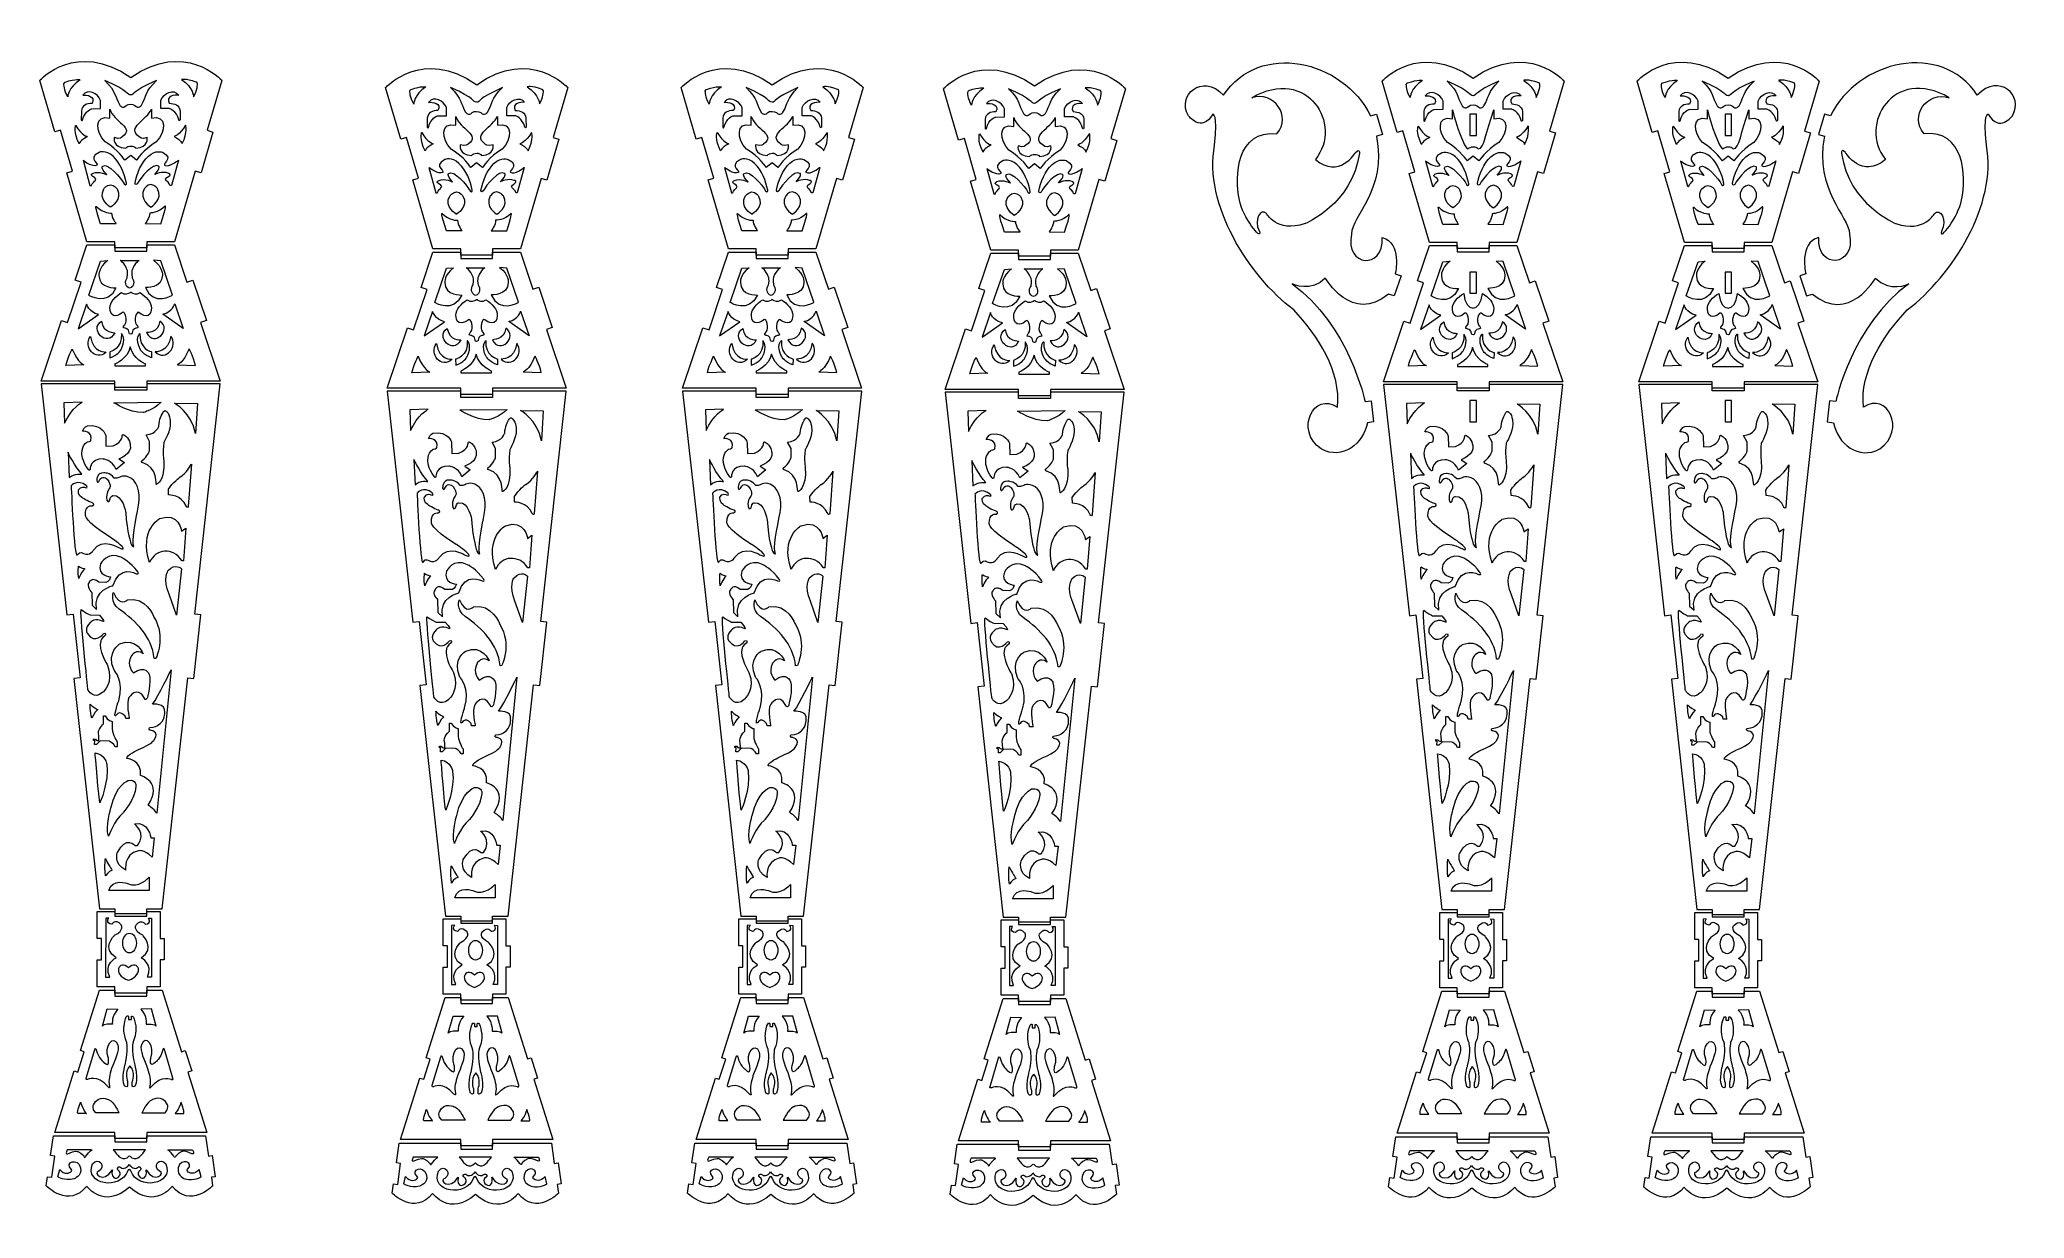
# Model space of a CAD drawing. Header units: centimetres. Extents: x -54.5 to 38.7, y -20.3 to 35.1.
import ezdxf

# ---------------------------------------------------------------- set-up
doc = ezdxf.new("R2010")
doc.units = ezdxf.units.CM
doc.header["$MEASUREMENT"] = 0
doc.layers.add('Layer 1', color=7, linetype='Continuous')

msp = doc.modelspace()

# ---------------------------------------------------------------- linework, layer by layer
at = {"layer": 'Layer 1', "color": 250, "lineweight": 9}
for points in [[(12.67936, 30.55208), (12.97936, 30.55208), (12.97936, 31.55208), (12.67936, 31.55208), (12.67936, 30.55208)], [(24.66481, 30.55208), (24.96481, 30.55208), (24.96481, 31.55208), (24.66481, 31.55208), (24.66481, 30.55208)], [(12.67936, 23.13604), (12.97936, 23.13604), (12.97936, 24.13604), (12.67936, 24.13604), (12.67936, 23.13604)], [(24.66481, 23.13604), (24.96481, 23.13604), (24.96481, 24.13604), (24.66481, 24.13604), (24.66481, 23.13604)], [(12.67936, 17.09474), (12.97936, 17.09474), (12.97936, 18.09474), (12.67936, 18.09474), (12.67936, 17.09474)], [(24.66481, 17.09474), (24.96481, 17.09474), (24.96481, 18.09474), (24.66481, 18.09474), (24.66481, 17.09474)]]:
    msp.add_lwpolyline(points, close=True, dxfattribs=at)
at = {"layer": 'Layer 1', "color": 142, "lineweight": 9}
for points, knots in [([(-48.19738, 25.55977), (-48.19738, 25.55977), (-47.22578, 28.87541), (-47.22578, 28.87541), (-47.22578, 28.87541), (-47.22578, 28.87541), (-46.95276, 28.79447), (-46.95276, 28.79447), (-46.95276, 28.79447), (-46.95276, 28.79447), (-46.39033, 30.71378), (-46.39033, 30.71378), (-46.39033, 30.71378), (-46.39033, 30.71378), (-46.66331, 30.79491), (-46.66331, 30.79491), (-46.66331, 30.79491), (-46.66331, 30.79491), (-45.97546, 33.14224), (-45.97546, 33.14224), (-45.97546, 33.14224), (-45.97546, 33.14224), (-47.70485, 35.05252), (-50.25433, 33.27737), (-50.25433, 33.27737), (-52.80382, 35.05252), (-54.53319, 33.14224), (-54.53319, 33.14224), (-54.53319, 33.14224), (-54.53319, 33.14224), (-53.82281, 30.718), (-53.82281, 30.718), (-53.82281, 30.718), (-53.82281, 30.718), (-53.55344, 30.79806), (-53.55344, 30.79806), (-53.55344, 30.79806), (-53.55344, 30.79806), (-52.99096, 28.87855), (-52.99096, 28.87855), (-52.99096, 28.87855), (-52.99096, 28.87855), (-53.26038, 28.79868), (-53.26038, 28.79868), (-53.26038, 28.79868), (-53.26038, 28.79868), (-52.31128, 25.55977), (-52.31128, 25.55977), (-52.31128, 25.55977), (-52.31128, 25.55977), (-51.00432, 25.55977), (-51.00432, 25.55977), (-51.00432, 25.55977), (-51.00432, 25.55977), (-51.00432, 25.26977), (-51.00432, 25.26977), (-51.00432, 25.26977), (-51.00432, 25.26977), (-49.50432, 25.26977), (-49.50432, 25.26977), (-49.50432, 25.26977), (-49.50432, 25.26977), (-49.50432, 25.55977), (-49.50432, 25.55977), (-49.50432, 25.55977), (-49.50432, 25.55977), (-48.19738, 25.55977), (-48.19738, 25.55977)], [0, 0, 0, 0, 0.05555556, 0.05555556, 0.05555556, 0.05555556, 0.11111111, 0.11111111, 0.11111111, 0.11111111, 0.16666667, 0.16666667, 0.16666667, 0.16666667, 0.22222222, 0.22222222, 0.22222222, 0.22222222, 0.27777778, 0.27777778, 0.27777778, 0.27777778, 0.33333333, 0.33333333, 0.33333333, 0.33333333, 0.38888889, 0.38888889, 0.38888889, 0.38888889, 0.44444444, 0.44444444, 0.44444444, 0.44444444, 0.5, 0.5, 0.5, 0.5, 0.55555556, 0.55555556, 0.55555556, 0.55555556, 0.61111111, 0.61111111, 0.61111111, 0.61111111, 0.66666667, 0.66666667, 0.66666667, 0.66666667, 0.72222222, 0.72222222, 0.72222222, 0.72222222, 0.77777778, 0.77777778, 0.77777778, 0.77777778, 0.83333333, 0.83333333, 0.83333333, 0.83333333, 0.88888889, 0.88888889, 0.88888889, 0.88888889, 1, 1, 1, 1]), ([(-31.94138, 25.22111), (-31.94138, 25.22111), (-30.96978, 28.53675), (-30.96978, 28.53675), (-30.96978, 28.53675), (-30.96978, 28.53675), (-30.69676, 28.45581), (-30.69676, 28.45581), (-30.69676, 28.45581), (-30.69676, 28.45581), (-30.13433, 30.37512), (-30.13433, 30.37512), (-30.13433, 30.37512), (-30.13433, 30.37512), (-30.40731, 30.45625), (-30.40731, 30.45625), (-30.40731, 30.45625), (-30.40731, 30.45625), (-29.71946, 32.80358), (-29.71946, 32.80358), (-29.71946, 32.80358), (-29.71946, 32.80358), (-31.44885, 34.71386), (-33.99833, 32.93871), (-33.99833, 32.93871), (-36.54782, 34.71386), (-38.27719, 32.80358), (-38.27719, 32.80358), (-38.27719, 32.80358), (-38.27719, 32.80358), (-37.56681, 30.37934), (-37.56681, 30.37934), (-37.56681, 30.37934), (-37.56681, 30.37934), (-37.29744, 30.4594), (-37.29744, 30.4594), (-37.29744, 30.4594), (-37.29744, 30.4594), (-36.73496, 28.53989), (-36.73496, 28.53989), (-36.73496, 28.53989), (-36.73496, 28.53989), (-37.00438, 28.46002), (-37.00438, 28.46002), (-37.00438, 28.46002), (-37.00438, 28.46002), (-36.05528, 25.22111), (-36.05528, 25.22111), (-36.05528, 25.22111), (-36.05528, 25.22111), (-34.74832, 25.22111), (-34.74832, 25.22111), (-34.74832, 25.22111), (-34.74832, 25.22111), (-34.74832, 24.93111), (-34.74832, 24.93111), (-34.74832, 24.93111), (-34.74832, 24.93111), (-33.24832, 24.93111), (-33.24832, 24.93111), (-33.24832, 24.93111), (-33.24832, 24.93111), (-33.24832, 25.22111), (-33.24832, 25.22111), (-33.24832, 25.22111), (-33.24832, 25.22111), (-31.94138, 25.22111), (-31.94138, 25.22111)], [0, 0, 0, 0, 0.05555556, 0.05555556, 0.05555556, 0.05555556, 0.11111111, 0.11111111, 0.11111111, 0.11111111, 0.16666667, 0.16666667, 0.16666667, 0.16666667, 0.22222222, 0.22222222, 0.22222222, 0.22222222, 0.27777778, 0.27777778, 0.27777778, 0.27777778, 0.33333333, 0.33333333, 0.33333333, 0.33333333, 0.38888889, 0.38888889, 0.38888889, 0.38888889, 0.44444444, 0.44444444, 0.44444444, 0.44444444, 0.5, 0.5, 0.5, 0.5, 0.55555556, 0.55555556, 0.55555556, 0.55555556, 0.61111111, 0.61111111, 0.61111111, 0.61111111, 0.66666667, 0.66666667, 0.66666667, 0.66666667, 0.72222222, 0.72222222, 0.72222222, 0.72222222, 0.77777778, 0.77777778, 0.77777778, 0.77777778, 0.83333333, 0.83333333, 0.83333333, 0.83333333, 0.88888889, 0.88888889, 0.88888889, 0.88888889, 1, 1, 1, 1]), ([(-18.05604, 25.22111), (-18.05604, 25.22111), (-17.08444, 28.53675), (-17.08444, 28.53675), (-17.08444, 28.53675), (-17.08444, 28.53675), (-16.81142, 28.45581), (-16.81142, 28.45581), (-16.81142, 28.45581), (-16.81142, 28.45581), (-16.24899, 30.37512), (-16.24899, 30.37512), (-16.24899, 30.37512), (-16.24899, 30.37512), (-16.52197, 30.45625), (-16.52197, 30.45625), (-16.52197, 30.45625), (-16.52197, 30.45625), (-15.83412, 32.80358), (-15.83412, 32.80358), (-15.83412, 32.80358), (-15.83412, 32.80358), (-17.56351, 34.71386), (-20.11299, 32.93871), (-20.11299, 32.93871), (-22.66248, 34.71386), (-24.39185, 32.80358), (-24.39185, 32.80358), (-24.39185, 32.80358), (-24.39185, 32.80358), (-23.68147, 30.37934), (-23.68147, 30.37934), (-23.68147, 30.37934), (-23.68147, 30.37934), (-23.4121, 30.4594), (-23.4121, 30.4594), (-23.4121, 30.4594), (-23.4121, 30.4594), (-22.84962, 28.53989), (-22.84962, 28.53989), (-22.84962, 28.53989), (-22.84962, 28.53989), (-23.11904, 28.46002), (-23.11904, 28.46002), (-23.11904, 28.46002), (-23.11904, 28.46002), (-22.16994, 25.22111), (-22.16994, 25.22111), (-22.16994, 25.22111), (-22.16994, 25.22111), (-20.86298, 25.22111), (-20.86298, 25.22111), (-20.86298, 25.22111), (-20.86298, 25.22111), (-20.86298, 24.93111), (-20.86298, 24.93111), (-20.86298, 24.93111), (-20.86298, 24.93111), (-19.36298, 24.93111), (-19.36298, 24.93111), (-19.36298, 24.93111), (-19.36298, 24.93111), (-19.36298, 25.22111), (-19.36298, 25.22111), (-19.36298, 25.22111), (-19.36298, 25.22111), (-18.05604, 25.22111), (-18.05604, 25.22111)], [0, 0, 0, 0, 0.05555556, 0.05555556, 0.05555556, 0.05555556, 0.11111111, 0.11111111, 0.11111111, 0.11111111, 0.16666667, 0.16666667, 0.16666667, 0.16666667, 0.22222222, 0.22222222, 0.22222222, 0.22222222, 0.27777778, 0.27777778, 0.27777778, 0.27777778, 0.33333333, 0.33333333, 0.33333333, 0.33333333, 0.38888889, 0.38888889, 0.38888889, 0.38888889, 0.44444444, 0.44444444, 0.44444444, 0.44444444, 0.5, 0.5, 0.5, 0.5, 0.55555556, 0.55555556, 0.55555556, 0.55555556, 0.61111111, 0.61111111, 0.61111111, 0.61111111, 0.66666667, 0.66666667, 0.66666667, 0.66666667, 0.72222222, 0.72222222, 0.72222222, 0.72222222, 0.77777778, 0.77777778, 0.77777778, 0.77777778, 0.83333333, 0.83333333, 0.83333333, 0.83333333, 0.88888889, 0.88888889, 0.88888889, 0.88888889, 1, 1, 1, 1]), ([(-5.72501, 25.1676), (-5.72501, 25.1676), (-4.75341, 28.48324), (-4.75341, 28.48324), (-4.75341, 28.48324), (-4.75341, 28.48324), (-4.48039, 28.4023), (-4.48039, 28.4023), (-4.48039, 28.4023), (-4.48039, 28.4023), (-3.91796, 30.32161), (-3.91796, 30.32161), (-3.91796, 30.32161), (-3.91796, 30.32161), (-4.19094, 30.40274), (-4.19094, 30.40274), (-4.19094, 30.40274), (-4.19094, 30.40274), (-3.50309, 32.75007), (-3.50309, 32.75007), (-3.50309, 32.75007), (-3.50309, 32.75007), (-5.23248, 34.66035), (-7.78196, 32.8852), (-7.78196, 32.8852), (-10.33145, 34.66035), (-12.06082, 32.75007), (-12.06082, 32.75007), (-12.06082, 32.75007), (-12.06082, 32.75007), (-11.35044, 30.32583), (-11.35044, 30.32583), (-11.35044, 30.32583), (-11.35044, 30.32583), (-11.08107, 30.40589), (-11.08107, 30.40589), (-11.08107, 30.40589), (-11.08107, 30.40589), (-10.51859, 28.48638), (-10.51859, 28.48638), (-10.51859, 28.48638), (-10.51859, 28.48638), (-10.78801, 28.40651), (-10.78801, 28.40651), (-10.78801, 28.40651), (-10.78801, 28.40651), (-9.83891, 25.1676), (-9.83891, 25.1676), (-9.83891, 25.1676), (-9.83891, 25.1676), (-8.53195, 25.1676), (-8.53195, 25.1676), (-8.53195, 25.1676), (-8.53195, 25.1676), (-8.53195, 24.8776), (-8.53195, 24.8776), (-8.53195, 24.8776), (-8.53195, 24.8776), (-7.03195, 24.8776), (-7.03195, 24.8776), (-7.03195, 24.8776), (-7.03195, 24.8776), (-7.03195, 25.1676), (-7.03195, 25.1676), (-7.03195, 25.1676), (-7.03195, 25.1676), (-5.72501, 25.1676), (-5.72501, 25.1676)], [0, 0, 0, 0, 0.05555556, 0.05555556, 0.05555556, 0.05555556, 0.11111111, 0.11111111, 0.11111111, 0.11111111, 0.16666667, 0.16666667, 0.16666667, 0.16666667, 0.22222222, 0.22222222, 0.22222222, 0.22222222, 0.27777778, 0.27777778, 0.27777778, 0.27777778, 0.33333333, 0.33333333, 0.33333333, 0.33333333, 0.38888889, 0.38888889, 0.38888889, 0.38888889, 0.44444444, 0.44444444, 0.44444444, 0.44444444, 0.5, 0.5, 0.5, 0.5, 0.55555556, 0.55555556, 0.55555556, 0.55555556, 0.61111111, 0.61111111, 0.61111111, 0.61111111, 0.66666667, 0.66666667, 0.66666667, 0.66666667, 0.72222222, 0.72222222, 0.72222222, 0.72222222, 0.77777778, 0.77777778, 0.77777778, 0.77777778, 0.83333333, 0.83333333, 0.83333333, 0.83333333, 0.88888889, 0.88888889, 0.88888889, 0.88888889, 1, 1, 1, 1]), ([(6.45577, 17.78194), (5.34762, 18.56038), (4.41929, 16.70343), (5.68841, 15.82116), (5.68841, 15.82116), (6.68623, 15.27681), (7.68033, 16.06971), (7.86351, 17.05748), (7.86351, 17.05748), (7.86351, 17.05748), (8.15407, 17.09196), (8.15407, 17.09196), (8.15407, 17.09196), (8.15407, 17.09196), (8.04404, 18.0857), (8.04404, 18.0857), (8.04404, 18.0857), (8.04404, 18.0857), (7.75336, 18.05235), (7.75336, 18.05235), (7.75336, 18.05235), (7.75336, 18.05235), (6.98881, 21.66725), (4.32279, 23.57604), (4.32279, 23.57604), (4.32279, 23.57604), (5.25594, 23.15172), (5.88149, 23.85474), (5.88149, 23.85474), (5.88149, 23.85474), (7.14542, 21.66586), (8.84739, 23.10044), (8.84739, 23.10044), (8.84739, 23.10044), (9.12419, 23.0113), (9.12419, 23.0113), (9.12419, 23.0113), (9.12419, 23.0113), (9.44278, 23.95953), (9.44278, 23.95953), (9.44278, 23.95953), (9.44278, 23.95953), (9.16568, 24.04782), (9.16568, 24.04782), (9.16568, 24.04782), (9.16568, 24.04782), (9.51231, 25.51579), (8.55518, 25.75869), (8.55518, 25.75869), (8.64769, 24.22516), (6.79223, 24.36607), (7.11029, 25.91994), (7.11029, 25.91994), (7.13082, 26.77282), (8.77135, 27.97244), (8.29042, 30.51456), (8.29042, 30.51456), (8.29042, 30.51456), (8.5686, 30.5925), (8.5686, 30.5925), (8.5686, 30.5925), (8.5686, 30.5925), (8.28711, 31.55311), (8.28711, 31.55311), (8.28711, 31.55311), (8.28711, 31.55311), (8.00919, 31.47428), (8.00919, 31.47428), (8.00919, 31.47428), (6.71138, 34.11234), (2.7782, 34.9842), (1.10428, 32.45307), (1.10428, 32.45307), (0.07227, 33.50352), (-1.10434, 32.43642), (-0.5504, 31.4788), (-0.5504, 31.4788), (-0.5504, 31.4788), (0.05529, 30.64916), (0.59365, 31.54775), (0.59365, 31.54775), (0.59365, 31.54775), (0.84535, 31.62702), (0.67625, 30.09238), (0.67625, 30.09238), (0.1614, 27.31243), (2.26513, 23.973), (4.39886, 22.35217), (4.39886, 22.35217), (5.53166, 21.15639), (6.63409, 19.44009), (6.45577, 17.78194)], [0, 0, 0, 0, 0.04166667, 0.04166667, 0.04166667, 0.04166667, 0.08333333, 0.08333333, 0.08333333, 0.08333333, 0.125, 0.125, 0.125, 0.125, 0.16666667, 0.16666667, 0.16666667, 0.16666667, 0.20833333, 0.20833333, 0.20833333, 0.20833333, 0.25, 0.25, 0.25, 0.25, 0.29166667, 0.29166667, 0.29166667, 0.29166667, 0.33333333, 0.33333333, 0.33333333, 0.33333333, 0.375, 0.375, 0.375, 0.375, 0.41666667, 0.41666667, 0.41666667, 0.41666667, 0.45833333, 0.45833333, 0.45833333, 0.45833333, 0.5, 0.5, 0.5, 0.5, 0.54166667, 0.54166667, 0.54166667, 0.54166667, 0.58333333, 0.58333333, 0.58333333, 0.58333333, 0.625, 0.625, 0.625, 0.625, 0.66666667, 0.66666667, 0.66666667, 0.66666667, 0.70833333, 0.70833333, 0.70833333, 0.70833333, 0.75, 0.75, 0.75, 0.75, 0.79166667, 0.79166667, 0.79166667, 0.79166667, 0.83333333, 0.83333333, 0.83333333, 0.83333333, 0.875, 0.875, 0.875, 0.875, 0.91666667, 0.91666667, 0.91666667, 0.91666667, 1, 1, 1, 1]), ([(14.8863, 25.52681), (14.8863, 25.52681), (15.8579, 28.84245), (15.8579, 28.84245), (15.8579, 28.84245), (15.8579, 28.84245), (16.13092, 28.76151), (16.13092, 28.76151), (16.13092, 28.76151), (16.13092, 28.76151), (16.69335, 30.68082), (16.69335, 30.68082), (16.69335, 30.68082), (16.69335, 30.68082), (16.42037, 30.76195), (16.42037, 30.76195), (16.42037, 30.76195), (16.42037, 30.76195), (17.10822, 33.10928), (17.10822, 33.10928), (17.10822, 33.10928), (17.10822, 33.10928), (15.37883, 35.01956), (12.82935, 33.24441), (12.82935, 33.24441), (10.27986, 35.01956), (8.55049, 33.10928), (8.55049, 33.10928), (8.55049, 33.10928), (8.55049, 33.10928), (9.26087, 30.68504), (9.26087, 30.68504), (9.26087, 30.68504), (9.26087, 30.68504), (9.53024, 30.7651), (9.53024, 30.7651), (9.53024, 30.7651), (9.53024, 30.7651), (10.09272, 28.84559), (10.09272, 28.84559), (10.09272, 28.84559), (10.09272, 28.84559), (9.8233, 28.76572), (9.8233, 28.76572), (9.8233, 28.76572), (9.8233, 28.76572), (10.7724, 25.52681), (10.7724, 25.52681), (10.7724, 25.52681), (10.7724, 25.52681), (12.07936, 25.52681), (12.07936, 25.52681), (12.07936, 25.52681), (12.07936, 25.52681), (12.07936, 25.23681), (12.07936, 25.23681), (12.07936, 25.23681), (12.07936, 25.23681), (13.57936, 25.23681), (13.57936, 25.23681), (13.57936, 25.23681), (13.57936, 25.23681), (13.57936, 25.52681), (13.57936, 25.52681), (13.57936, 25.52681), (13.57936, 25.52681), (14.8863, 25.52681), (14.8863, 25.52681)], [0, 0, 0, 0, 0.05555556, 0.05555556, 0.05555556, 0.05555556, 0.11111111, 0.11111111, 0.11111111, 0.11111111, 0.16666667, 0.16666667, 0.16666667, 0.16666667, 0.22222222, 0.22222222, 0.22222222, 0.22222222, 0.27777778, 0.27777778, 0.27777778, 0.27777778, 0.33333333, 0.33333333, 0.33333333, 0.33333333, 0.38888889, 0.38888889, 0.38888889, 0.38888889, 0.44444444, 0.44444444, 0.44444444, 0.44444444, 0.5, 0.5, 0.5, 0.5, 0.55555556, 0.55555556, 0.55555556, 0.55555556, 0.61111111, 0.61111111, 0.61111111, 0.61111111, 0.66666667, 0.66666667, 0.66666667, 0.66666667, 0.72222222, 0.72222222, 0.72222222, 0.72222222, 0.77777778, 0.77777778, 0.77777778, 0.77777778, 0.83333333, 0.83333333, 0.83333333, 0.83333333, 0.88888889, 0.88888889, 0.88888889, 0.88888889, 1, 1, 1, 1]), ([(26.87175, 25.52681), (26.87175, 25.52681), (27.84335, 28.84245), (27.84335, 28.84245), (27.84335, 28.84245), (27.84335, 28.84245), (28.11637, 28.76151), (28.11637, 28.76151), (28.11637, 28.76151), (28.11637, 28.76151), (28.6788, 30.68082), (28.6788, 30.68082), (28.6788, 30.68082), (28.6788, 30.68082), (28.40582, 30.76195), (28.40582, 30.76195), (28.40582, 30.76195), (28.40582, 30.76195), (29.09367, 33.10928), (29.09367, 33.10928), (29.09367, 33.10928), (29.09367, 33.10928), (27.36428, 35.01956), (24.8148, 33.24441), (24.8148, 33.24441), (22.26531, 35.01956), (20.53594, 33.10928), (20.53594, 33.10928), (20.53594, 33.10928), (20.53594, 33.10928), (21.24632, 30.68504), (21.24632, 30.68504), (21.24632, 30.68504), (21.24632, 30.68504), (21.51569, 30.7651), (21.51569, 30.7651), (21.51569, 30.7651), (21.51569, 30.7651), (22.07817, 28.84559), (22.07817, 28.84559), (22.07817, 28.84559), (22.07817, 28.84559), (21.80875, 28.76572), (21.80875, 28.76572), (21.80875, 28.76572), (21.80875, 28.76572), (22.75785, 25.52681), (22.75785, 25.52681), (22.75785, 25.52681), (22.75785, 25.52681), (24.06481, 25.52681), (24.06481, 25.52681), (24.06481, 25.52681), (24.06481, 25.52681), (24.06481, 25.23681), (24.06481, 25.23681), (24.06481, 25.23681), (24.06481, 25.23681), (25.56481, 25.23681), (25.56481, 25.23681), (25.56481, 25.23681), (25.56481, 25.23681), (25.56481, 25.52681), (25.56481, 25.52681), (25.56481, 25.52681), (25.56481, 25.52681), (26.87175, 25.52681), (26.87175, 25.52681)], [0, 0, 0, 0, 0.05555556, 0.05555556, 0.05555556, 0.05555556, 0.11111111, 0.11111111, 0.11111111, 0.11111111, 0.16666667, 0.16666667, 0.16666667, 0.16666667, 0.22222222, 0.22222222, 0.22222222, 0.22222222, 0.27777778, 0.27777778, 0.27777778, 0.27777778, 0.33333333, 0.33333333, 0.33333333, 0.33333333, 0.38888889, 0.38888889, 0.38888889, 0.38888889, 0.44444444, 0.44444444, 0.44444444, 0.44444444, 0.5, 0.5, 0.5, 0.5, 0.55555556, 0.55555556, 0.55555556, 0.55555556, 0.61111111, 0.61111111, 0.61111111, 0.61111111, 0.66666667, 0.66666667, 0.66666667, 0.66666667, 0.72222222, 0.72222222, 0.72222222, 0.72222222, 0.77777778, 0.77777778, 0.77777778, 0.77777778, 0.83333333, 0.83333333, 0.83333333, 0.83333333, 0.88888889, 0.88888889, 0.88888889, 0.88888889, 1, 1, 1, 1]), ([(31.1698, 17.78194), (32.27795, 18.56038), (33.20628, 16.70343), (31.93716, 15.82116), (31.93716, 15.82116), (30.93934, 15.27681), (29.94524, 16.06971), (29.76206, 17.05748), (29.76206, 17.05748), (29.76206, 17.05748), (29.4715, 17.09196), (29.4715, 17.09196), (29.4715, 17.09196), (29.4715, 17.09196), (29.58153, 18.0857), (29.58153, 18.0857), (29.58153, 18.0857), (29.58153, 18.0857), (29.87221, 18.05235), (29.87221, 18.05235), (29.87221, 18.05235), (29.87221, 18.05235), (30.63676, 21.66725), (33.30278, 23.57604), (33.30278, 23.57604), (33.30278, 23.57604), (32.36963, 23.15172), (31.74408, 23.85474), (31.74408, 23.85474), (31.74408, 23.85474), (30.48015, 21.66586), (28.77818, 23.10044), (28.77818, 23.10044), (28.77818, 23.10044), (28.50138, 23.0113), (28.50138, 23.0113), (28.50138, 23.0113), (28.50138, 23.0113), (28.18279, 23.95953), (28.18279, 23.95953), (28.18279, 23.95953), (28.18279, 23.95953), (28.45989, 24.04782), (28.45989, 24.04782), (28.45989, 24.04782), (28.45989, 24.04782), (28.11326, 25.51579), (29.07039, 25.75869), (29.07039, 25.75869), (28.97788, 24.22516), (30.83334, 24.36607), (30.51528, 25.91994), (30.51528, 25.91994), (30.49475, 26.77282), (28.85422, 27.97244), (29.33515, 30.51456), (29.33515, 30.51456), (29.33515, 30.51456), (29.05697, 30.5925), (29.05697, 30.5925), (29.05697, 30.5925), (29.05697, 30.5925), (29.33846, 31.55311), (29.33846, 31.55311), (29.33846, 31.55311), (29.33846, 31.55311), (29.61638, 31.47428), (29.61638, 31.47428), (29.61638, 31.47428), (30.91419, 34.11234), (34.84737, 34.9842), (36.52129, 32.45307), (36.52129, 32.45307), (37.5533, 33.50352), (38.72991, 32.43642), (38.17597, 31.4788), (38.17597, 31.4788), (38.17597, 31.4788), (37.57028, 30.64916), (37.03192, 31.54775), (37.03192, 31.54775), (37.03192, 31.54775), (36.78022, 31.62702), (36.94932, 30.09238), (36.94932, 30.09238), (37.46417, 27.31243), (35.36044, 23.973), (33.22671, 22.35217), (33.22671, 22.35217), (32.09391, 21.15639), (30.99148, 19.44009), (31.1698, 17.78194)], [0, 0, 0, 0, 0.04166667, 0.04166667, 0.04166667, 0.04166667, 0.08333333, 0.08333333, 0.08333333, 0.08333333, 0.125, 0.125, 0.125, 0.125, 0.16666667, 0.16666667, 0.16666667, 0.16666667, 0.20833333, 0.20833333, 0.20833333, 0.20833333, 0.25, 0.25, 0.25, 0.25, 0.29166667, 0.29166667, 0.29166667, 0.29166667, 0.33333333, 0.33333333, 0.33333333, 0.33333333, 0.375, 0.375, 0.375, 0.375, 0.41666667, 0.41666667, 0.41666667, 0.41666667, 0.45833333, 0.45833333, 0.45833333, 0.45833333, 0.5, 0.5, 0.5, 0.5, 0.54166667, 0.54166667, 0.54166667, 0.54166667, 0.58333333, 0.58333333, 0.58333333, 0.58333333, 0.625, 0.625, 0.625, 0.625, 0.66666667, 0.66666667, 0.66666667, 0.66666667, 0.70833333, 0.70833333, 0.70833333, 0.70833333, 0.75, 0.75, 0.75, 0.75, 0.79166667, 0.79166667, 0.79166667, 0.79166667, 0.83333333, 0.83333333, 0.83333333, 0.83333333, 0.875, 0.875, 0.875, 0.875, 0.91666667, 0.91666667, 0.91666667, 0.91666667, 1, 1, 1, 1]), ([(5.4204, 29.42711), (6.72572, 31.06977), (5.04651, 33.8363), (2.42327, 32.32618), (2.42327, 32.32618), (3.45817, 32.64648), (4.32649, 31.47642), (3.60686, 30.63217), (3.60686, 30.63217), (1.72361, 30.83798), (1.59979, 28.65177), (1.84693, 27.51558), (1.84693, 27.51558), (1.98656, 26.73655), (2.91235, 25.53379), (2.791, 26.04416), (2.791, 26.04416), (2.469, 26.60491), (2.87664, 27.1508), (3.11043, 26.89318), (3.11043, 26.89318), (3.11043, 26.89318), (3.59362, 25.96612), (4.92761, 26.40951), (4.92761, 26.40951), (4.92761, 26.40951), (7.15899, 27.32877), (7.48142, 29.71278), (7.48142, 29.71278), (7.48142, 29.71278), (7.52324, 29.97047), (7.30398, 29.75482), (7.30398, 29.75482), (7.30398, 29.75482), (6.52276, 28.47202), (5.4204, 29.42711)], [0, 0, 0, 0, 0.1, 0.1, 0.1, 0.1, 0.2, 0.2, 0.2, 0.2, 0.3, 0.3, 0.3, 0.3, 0.4, 0.4, 0.4, 0.4, 0.5, 0.5, 0.5, 0.5, 0.6, 0.6, 0.6, 0.6, 0.7, 0.7, 0.7, 0.7, 0.8, 0.8, 0.8, 0.8, 1, 1, 1, 1]), ([(32.20517, 29.42711), (30.89985, 31.06977), (32.57906, 33.8363), (35.2023, 32.32618), (35.2023, 32.32618), (34.1674, 32.64648), (33.29908, 31.47642), (34.01871, 30.63217), (34.01871, 30.63217), (35.90196, 30.83798), (36.02578, 28.65177), (35.77864, 27.51558), (35.77864, 27.51558), (35.63901, 26.73655), (34.71322, 25.53379), (34.83457, 26.04416), (34.83457, 26.04416), (35.15657, 26.60491), (34.74893, 27.1508), (34.51514, 26.89318), (34.51514, 26.89318), (34.51514, 26.89318), (34.03195, 25.96612), (32.69796, 26.40951), (32.69796, 26.40951), (32.69796, 26.40951), (30.46658, 27.32877), (30.14415, 29.71278), (30.14415, 29.71278), (30.14415, 29.71278), (30.10233, 29.97047), (30.32159, 29.75482), (30.32159, 29.75482), (30.32159, 29.75482), (31.10281, 28.47202), (32.20517, 29.42711)], [0, 0, 0, 0, 0.1, 0.1, 0.1, 0.1, 0.2, 0.2, 0.2, 0.2, 0.3, 0.3, 0.3, 0.3, 0.4, 0.4, 0.4, 0.4, 0.5, 0.5, 0.5, 0.5, 0.6, 0.6, 0.6, 0.6, 0.7, 0.7, 0.7, 0.7, 0.8, 0.8, 0.8, 0.8, 1, 1, 1, 1]), ([(-53.21479, 32.36741), (-53.21479, 32.36741), (-53.2041, 32.80121), (-52.63683, 33.17164), (-52.63683, 33.17164), (-52.63683, 33.17164), (-52.8161, 33.23986), (-53.33787, 33.05465), (-53.33787, 33.05465), (-53.33787, 33.05465), (-53.37534, 33.06196), (-53.39674, 32.98154), (-53.39674, 32.98154), (-53.39674, 32.98154), (-53.39407, 32.66715), (-53.21479, 32.36741)], [0, 0, 0, 0, 0.2, 0.2, 0.2, 0.2, 0.4, 0.4, 0.4, 0.4, 0.6, 0.6, 0.6, 0.6, 1, 1, 1, 1]), ([(-52.5793, 31.27762), (-52.5793, 31.27762), (-52.57395, 31.70899), (-52.57395, 31.70899), (-52.57395, 31.70899), (-52.55007, 31.96712), (-52.32157, 32.06289), (-52.07226, 32.06054), (-52.07226, 32.06054), (-51.88374, 32.4061), (-52.33294, 32.46596), (-52.51238, 32.44678), (-52.51238, 32.44678), (-52.28014, 32.77082), (-51.79583, 32.53221), (-51.66952, 32.20064), (-51.66952, 32.20064), (-51.66952, 32.20064), (-51.66952, 31.81558), (-51.66952, 31.81558), (-51.66952, 31.81558), (-51.66952, 31.81558), (-52.08426, 31.81071), (-52.08426, 31.81071), (-52.08426, 31.81071), (-52.08426, 31.81071), (-52.40803, 31.72542), (-52.51773, 31.27943), (-52.51773, 31.27943), (-52.51773, 31.27943), (-52.54433, 31.21832), (-52.5793, 31.27762)], [0, 0, 0, 0, 0.11111111, 0.11111111, 0.11111111, 0.11111111, 0.22222222, 0.22222222, 0.22222222, 0.22222222, 0.33333333, 0.33333333, 0.33333333, 0.33333333, 0.44444444, 0.44444444, 0.44444444, 0.44444444, 0.55555556, 0.55555556, 0.55555556, 0.55555556, 0.66666667, 0.66666667, 0.66666667, 0.66666667, 0.77777778, 0.77777778, 0.77777778, 0.77777778, 1, 1, 1, 1]), ([(-50.25831, 32.45433), (-50.08381, 32.44948), (-50.21269, 32.63326), (-49.04004, 33.13944), (-49.04004, 33.13944), (-49.6036, 32.59504), (-49.49059, 32.40725), (-49.74644, 31.98297), (-49.74644, 31.98297), (-49.74644, 31.98297), (-49.88558, 31.76851), (-50.05683, 31.96835), (-50.05683, 31.96835), (-50.15654, 32.03905), (-50.36468, 32.04435), (-50.46191, 31.96835), (-50.46191, 31.96835), (-50.63315, 31.76851), (-50.7723, 31.98297), (-50.7723, 31.98297), (-50.7723, 31.98297), (-51.02815, 32.40725), (-50.91514, 32.59504), (-51.4787, 33.13944), (-51.4787, 33.13944), (-50.30605, 32.63326), (-50.44815, 32.45961), (-50.25831, 32.45433)], [0, 0, 0, 0, 0.125, 0.125, 0.125, 0.125, 0.25, 0.25, 0.25, 0.25, 0.375, 0.375, 0.375, 0.375, 0.5, 0.5, 0.5, 0.5, 0.625, 0.625, 0.625, 0.625, 0.75, 0.75, 0.75, 0.75, 1, 1, 1, 1]), ([(-47.93395, 31.28118), (-47.93395, 31.28118), (-47.9393, 31.71255), (-47.9393, 31.71255), (-47.9393, 31.71255), (-47.96317, 31.97068), (-48.19168, 32.06644), (-48.44099, 32.0641), (-48.44099, 32.0641), (-48.62951, 32.40966), (-48.18031, 32.46952), (-48.00087, 32.45034), (-48.00087, 32.45034), (-48.23311, 32.77438), (-48.71742, 32.53577), (-48.84373, 32.2042), (-48.84373, 32.2042), (-48.84373, 32.2042), (-48.84373, 31.81914), (-48.84373, 31.81914), (-48.84373, 31.81914), (-48.84373, 31.81914), (-48.42899, 31.81427), (-48.42899, 31.81427), (-48.42899, 31.81427), (-48.42899, 31.81427), (-48.10522, 31.72898), (-47.99552, 31.28299), (-47.99552, 31.28299), (-47.99552, 31.28299), (-47.96891, 31.22188), (-47.93395, 31.28118)], [0, 0, 0, 0, 0.11111111, 0.11111111, 0.11111111, 0.11111111, 0.22222222, 0.22222222, 0.22222222, 0.22222222, 0.33333333, 0.33333333, 0.33333333, 0.33333333, 0.44444444, 0.44444444, 0.44444444, 0.44444444, 0.55555556, 0.55555556, 0.55555556, 0.55555556, 0.66666667, 0.66666667, 0.66666667, 0.66666667, 0.77777778, 0.77777778, 0.77777778, 0.77777778, 1, 1, 1, 1]), ([(-47.29845, 32.37097), (-47.29845, 32.37097), (-47.30915, 32.80476), (-47.87642, 33.1752), (-47.87642, 33.1752), (-47.87642, 33.1752), (-47.69715, 33.24342), (-47.17537, 33.05821), (-47.17537, 33.05821), (-47.17537, 33.05821), (-47.13791, 33.06552), (-47.1165, 32.9851), (-47.1165, 32.9851), (-47.1165, 32.9851), (-47.11917, 32.67071), (-47.29845, 32.37097)], [0, 0, 0, 0, 0.2, 0.2, 0.2, 0.2, 0.4, 0.4, 0.4, 0.4, 0.6, 0.6, 0.6, 0.6, 1, 1, 1, 1]), ([(-36.95879, 32.02875), (-36.95879, 32.02875), (-36.9481, 32.46255), (-36.38083, 32.83298), (-36.38083, 32.83298), (-36.38083, 32.83298), (-36.5601, 32.9012), (-37.08187, 32.71599), (-37.08187, 32.71599), (-37.08187, 32.71599), (-37.11934, 32.7233), (-37.14074, 32.64288), (-37.14074, 32.64288), (-37.14074, 32.64288), (-37.13807, 32.32849), (-36.95879, 32.02875)], [0, 0, 0, 0, 0.2, 0.2, 0.2, 0.2, 0.4, 0.4, 0.4, 0.4, 0.6, 0.6, 0.6, 0.6, 1, 1, 1, 1]), ([(-34.00231, 32.11567), (-33.82781, 32.11082), (-33.95669, 32.2946), (-32.78404, 32.80078), (-32.78404, 32.80078), (-33.3476, 32.25638), (-33.23459, 32.06859), (-33.49044, 31.64431), (-33.49044, 31.64431), (-33.49044, 31.64431), (-33.62958, 31.42985), (-33.80083, 31.62969), (-33.80083, 31.62969), (-33.90054, 31.70039), (-34.10868, 31.70569), (-34.20591, 31.62969), (-34.20591, 31.62969), (-34.37715, 31.42985), (-34.5163, 31.64431), (-34.5163, 31.64431), (-34.5163, 31.64431), (-34.77215, 32.06859), (-34.65914, 32.25638), (-35.2227, 32.80078), (-35.2227, 32.80078), (-34.05005, 32.2946), (-34.19215, 32.12095), (-34.00231, 32.11567)], [0, 0, 0, 0, 0.125, 0.125, 0.125, 0.125, 0.25, 0.25, 0.25, 0.25, 0.375, 0.375, 0.375, 0.375, 0.5, 0.5, 0.5, 0.5, 0.625, 0.625, 0.625, 0.625, 0.75, 0.75, 0.75, 0.75, 1, 1, 1, 1]), ([(-31.04245, 32.03231), (-31.04245, 32.03231), (-31.05315, 32.4661), (-31.62042, 32.83654), (-31.62042, 32.83654), (-31.62042, 32.83654), (-31.44115, 32.90476), (-30.91937, 32.71955), (-30.91937, 32.71955), (-30.91937, 32.71955), (-30.88191, 32.72686), (-30.8605, 32.64644), (-30.8605, 32.64644), (-30.8605, 32.64644), (-30.86317, 32.33205), (-31.04245, 32.03231)], [0, 0, 0, 0, 0.2, 0.2, 0.2, 0.2, 0.4, 0.4, 0.4, 0.4, 0.6, 0.6, 0.6, 0.6, 1, 1, 1, 1]), ([(-23.07345, 32.02875), (-23.07345, 32.02875), (-23.06276, 32.46255), (-22.49549, 32.83298), (-22.49549, 32.83298), (-22.49549, 32.83298), (-22.67476, 32.9012), (-23.19653, 32.71599), (-23.19653, 32.71599), (-23.19653, 32.71599), (-23.234, 32.7233), (-23.2554, 32.64288), (-23.2554, 32.64288), (-23.2554, 32.64288), (-23.25273, 32.32849), (-23.07345, 32.02875)], [0, 0, 0, 0, 0.2, 0.2, 0.2, 0.2, 0.4, 0.4, 0.4, 0.4, 0.6, 0.6, 0.6, 0.6, 1, 1, 1, 1]), ([(-20.11697, 32.11567), (-19.94247, 32.11082), (-20.07135, 32.2946), (-18.8987, 32.80078), (-18.8987, 32.80078), (-19.46226, 32.25638), (-19.34925, 32.06859), (-19.6051, 31.64431), (-19.6051, 31.64431), (-19.6051, 31.64431), (-19.74424, 31.42985), (-19.91549, 31.62969), (-19.91549, 31.62969), (-20.0152, 31.70039), (-20.22334, 31.70569), (-20.32057, 31.62969), (-20.32057, 31.62969), (-20.49181, 31.42985), (-20.63096, 31.64431), (-20.63096, 31.64431), (-20.63096, 31.64431), (-20.88681, 32.06859), (-20.7738, 32.25638), (-21.33736, 32.80078), (-21.33736, 32.80078), (-20.16471, 32.2946), (-20.30681, 32.12095), (-20.11697, 32.11567)], [0, 0, 0, 0, 0.125, 0.125, 0.125, 0.125, 0.25, 0.25, 0.25, 0.25, 0.375, 0.375, 0.375, 0.375, 0.5, 0.5, 0.5, 0.5, 0.625, 0.625, 0.625, 0.625, 0.75, 0.75, 0.75, 0.75, 1, 1, 1, 1]), ([(-17.15711, 32.03231), (-17.15711, 32.03231), (-17.16781, 32.4661), (-17.73508, 32.83654), (-17.73508, 32.83654), (-17.73508, 32.83654), (-17.55581, 32.90476), (-17.03403, 32.71955), (-17.03403, 32.71955), (-17.03403, 32.71955), (-16.99657, 32.72686), (-16.97516, 32.64644), (-16.97516, 32.64644), (-16.97516, 32.64644), (-16.97783, 32.33205), (-17.15711, 32.03231)], [0, 0, 0, 0, 0.2, 0.2, 0.2, 0.2, 0.4, 0.4, 0.4, 0.4, 0.6, 0.6, 0.6, 0.6, 1, 1, 1, 1]), ([(-10.74242, 31.97524), (-10.74242, 31.97524), (-10.73173, 32.40904), (-10.16446, 32.77947), (-10.16446, 32.77947), (-10.16446, 32.77947), (-10.34373, 32.84769), (-10.8655, 32.66248), (-10.8655, 32.66248), (-10.8655, 32.66248), (-10.90297, 32.66979), (-10.92437, 32.58937), (-10.92437, 32.58937), (-10.92437, 32.58937), (-10.9217, 32.27498), (-10.74242, 31.97524)], [0, 0, 0, 0, 0.2, 0.2, 0.2, 0.2, 0.4, 0.4, 0.4, 0.4, 0.6, 0.6, 0.6, 0.6, 1, 1, 1, 1]), ([(-7.78594, 32.06216), (-7.61144, 32.05731), (-7.74032, 32.24109), (-6.56767, 32.74727), (-6.56767, 32.74727), (-7.13123, 32.20287), (-7.01822, 32.01508), (-7.27407, 31.5908), (-7.27407, 31.5908), (-7.27407, 31.5908), (-7.41321, 31.37634), (-7.58446, 31.57618), (-7.58446, 31.57618), (-7.68417, 31.64688), (-7.89231, 31.65218), (-7.98954, 31.57618), (-7.98954, 31.57618), (-8.16078, 31.37634), (-8.29993, 31.5908), (-8.29993, 31.5908), (-8.29993, 31.5908), (-8.55578, 32.01508), (-8.44277, 32.20287), (-9.00633, 32.74727), (-9.00633, 32.74727), (-7.83368, 32.24109), (-7.97578, 32.06744), (-7.78594, 32.06216)], [0, 0, 0, 0, 0.125, 0.125, 0.125, 0.125, 0.25, 0.25, 0.25, 0.25, 0.375, 0.375, 0.375, 0.375, 0.5, 0.5, 0.5, 0.5, 0.625, 0.625, 0.625, 0.625, 0.75, 0.75, 0.75, 0.75, 1, 1, 1, 1]), ([(-4.82608, 31.9788), (-4.82608, 31.9788), (-4.83678, 32.41259), (-5.40405, 32.78303), (-5.40405, 32.78303), (-5.40405, 32.78303), (-5.22478, 32.85125), (-4.703, 32.66604), (-4.703, 32.66604), (-4.703, 32.66604), (-4.66554, 32.67335), (-4.64413, 32.59293), (-4.64413, 32.59293), (-4.64413, 32.59293), (-4.6468, 32.27854), (-4.82608, 31.9788)], [0, 0, 0, 0, 0.2, 0.2, 0.2, 0.2, 0.4, 0.4, 0.4, 0.4, 0.6, 0.6, 0.6, 0.6, 1, 1, 1, 1]), ([(9.86889, 32.33445), (9.86889, 32.33445), (9.87958, 32.76825), (10.44685, 33.13868), (10.44685, 33.13868), (10.44685, 33.13868), (10.26758, 33.2069), (9.74581, 33.02169), (9.74581, 33.02169), (9.74581, 33.02169), (9.70834, 33.029), (9.68694, 32.94858), (9.68694, 32.94858), (9.68694, 32.94858), (9.68961, 32.63419), (9.86889, 32.33445)], [0, 0, 0, 0, 0.2, 0.2, 0.2, 0.2, 0.4, 0.4, 0.4, 0.4, 0.6, 0.6, 0.6, 0.6, 1, 1, 1, 1]), ([(10.50438, 31.24466), (10.50438, 31.24466), (10.50973, 31.67603), (10.50973, 31.67603), (10.50973, 31.67603), (10.53361, 31.93416), (10.76211, 32.02993), (11.01142, 32.02758), (11.01142, 32.02758), (11.19994, 32.37314), (10.75074, 32.433), (10.5713, 32.41382), (10.5713, 32.41382), (10.80354, 32.73786), (11.28785, 32.49925), (11.41416, 32.16768), (11.41416, 32.16768), (11.41416, 32.16768), (11.41416, 31.78262), (11.41416, 31.78262), (11.41416, 31.78262), (11.41416, 31.78262), (10.99942, 31.77775), (10.99942, 31.77775), (10.99942, 31.77775), (10.99942, 31.77775), (10.67565, 31.69246), (10.56595, 31.24647), (10.56595, 31.24647), (10.56595, 31.24647), (10.53935, 31.18536), (10.50438, 31.24466)], [0, 0, 0, 0, 0.11111111, 0.11111111, 0.11111111, 0.11111111, 0.22222222, 0.22222222, 0.22222222, 0.22222222, 0.33333333, 0.33333333, 0.33333333, 0.33333333, 0.44444444, 0.44444444, 0.44444444, 0.44444444, 0.55555556, 0.55555556, 0.55555556, 0.55555556, 0.66666667, 0.66666667, 0.66666667, 0.66666667, 0.77777778, 0.77777778, 0.77777778, 0.77777778, 1, 1, 1, 1]), ([(12.82537, 32.42137), (12.99987, 32.41652), (12.87099, 32.6003), (14.04364, 33.10648), (14.04364, 33.10648), (13.48008, 32.56208), (13.59309, 32.37429), (13.33724, 31.95001), (13.33724, 31.95001), (13.33724, 31.95001), (13.1981, 31.73555), (13.02685, 31.93539), (13.02685, 31.93539), (12.92714, 32.00609), (12.719, 32.01139), (12.62177, 31.93539), (12.62177, 31.93539), (12.45053, 31.73555), (12.31138, 31.95001), (12.31138, 31.95001), (12.31138, 31.95001), (12.05553, 32.37429), (12.16854, 32.56208), (11.60498, 33.10648), (11.60498, 33.10648), (12.77763, 32.6003), (12.63553, 32.42665), (12.82537, 32.42137)], [0, 0, 0, 0, 0.125, 0.125, 0.125, 0.125, 0.25, 0.25, 0.25, 0.25, 0.375, 0.375, 0.375, 0.375, 0.5, 0.5, 0.5, 0.5, 0.625, 0.625, 0.625, 0.625, 0.75, 0.75, 0.75, 0.75, 1, 1, 1, 1]), ([(15.14973, 31.24822), (15.14973, 31.24822), (15.14438, 31.67959), (15.14438, 31.67959), (15.14438, 31.67959), (15.12051, 31.93772), (14.892, 32.03348), (14.64269, 32.03114), (14.64269, 32.03114), (14.45417, 32.3767), (14.90337, 32.43656), (15.08281, 32.41738), (15.08281, 32.41738), (14.85057, 32.74142), (14.36626, 32.50281), (14.23995, 32.17124), (14.23995, 32.17124), (14.23995, 32.17124), (14.23995, 31.78618), (14.23995, 31.78618), (14.23995, 31.78618), (14.23995, 31.78618), (14.65469, 31.78131), (14.65469, 31.78131), (14.65469, 31.78131), (14.65469, 31.78131), (14.97846, 31.69602), (15.08816, 31.25003), (15.08816, 31.25003), (15.08816, 31.25003), (15.11477, 31.18892), (15.14973, 31.24822)], [0, 0, 0, 0, 0.11111111, 0.11111111, 0.11111111, 0.11111111, 0.22222222, 0.22222222, 0.22222222, 0.22222222, 0.33333333, 0.33333333, 0.33333333, 0.33333333, 0.44444444, 0.44444444, 0.44444444, 0.44444444, 0.55555556, 0.55555556, 0.55555556, 0.55555556, 0.66666667, 0.66666667, 0.66666667, 0.66666667, 0.77777778, 0.77777778, 0.77777778, 0.77777778, 1, 1, 1, 1]), ([(15.78523, 32.33801), (15.78523, 32.33801), (15.77453, 32.7718), (15.20726, 33.14224), (15.20726, 33.14224), (15.20726, 33.14224), (15.38653, 33.21046), (15.90831, 33.02525), (15.90831, 33.02525), (15.90831, 33.02525), (15.94577, 33.03256), (15.96718, 32.95214), (15.96718, 32.95214), (15.96718, 32.95214), (15.96451, 32.63775), (15.78523, 32.33801)], [0, 0, 0, 0, 0.2, 0.2, 0.2, 0.2, 0.4, 0.4, 0.4, 0.4, 0.6, 0.6, 0.6, 0.6, 1, 1, 1, 1]), ([(21.85434, 32.33445), (21.85434, 32.33445), (21.86503, 32.76825), (22.4323, 33.13868), (22.4323, 33.13868), (22.4323, 33.13868), (22.25303, 33.2069), (21.73126, 33.02169), (21.73126, 33.02169), (21.73126, 33.02169), (21.69379, 33.029), (21.67239, 32.94858), (21.67239, 32.94858), (21.67239, 32.94858), (21.67506, 32.63419), (21.85434, 32.33445)], [0, 0, 0, 0, 0.2, 0.2, 0.2, 0.2, 0.4, 0.4, 0.4, 0.4, 0.6, 0.6, 0.6, 0.6, 1, 1, 1, 1]), ([(22.48983, 31.24466), (22.48983, 31.24466), (22.49518, 31.67603), (22.49518, 31.67603), (22.49518, 31.67603), (22.51906, 31.93416), (22.74756, 32.02993), (22.99687, 32.02758), (22.99687, 32.02758), (23.18539, 32.37314), (22.73619, 32.433), (22.55675, 32.41382), (22.55675, 32.41382), (22.78899, 32.73786), (23.2733, 32.49925), (23.39961, 32.16768), (23.39961, 32.16768), (23.39961, 32.16768), (23.39961, 31.78262), (23.39961, 31.78262), (23.39961, 31.78262), (23.39961, 31.78262), (22.98487, 31.77775), (22.98487, 31.77775), (22.98487, 31.77775), (22.98487, 31.77775), (22.6611, 31.69246), (22.5514, 31.24647), (22.5514, 31.24647), (22.5514, 31.24647), (22.5248, 31.18536), (22.48983, 31.24466)], [0, 0, 0, 0, 0.11111111, 0.11111111, 0.11111111, 0.11111111, 0.22222222, 0.22222222, 0.22222222, 0.22222222, 0.33333333, 0.33333333, 0.33333333, 0.33333333, 0.44444444, 0.44444444, 0.44444444, 0.44444444, 0.55555556, 0.55555556, 0.55555556, 0.55555556, 0.66666667, 0.66666667, 0.66666667, 0.66666667, 0.77777778, 0.77777778, 0.77777778, 0.77777778, 1, 1, 1, 1]), ([(24.81082, 32.42137), (24.98532, 32.41652), (24.85644, 32.6003), (26.02909, 33.10648), (26.02909, 33.10648), (25.46553, 32.56208), (25.57854, 32.37429), (25.32269, 31.95001), (25.32269, 31.95001), (25.32269, 31.95001), (25.18355, 31.73555), (25.0123, 31.93539), (25.0123, 31.93539), (24.91259, 32.00609), (24.70445, 32.01139), (24.60722, 31.93539), (24.60722, 31.93539), (24.43598, 31.73555), (24.29683, 31.95001), (24.29683, 31.95001), (24.29683, 31.95001), (24.04098, 32.37429), (24.15399, 32.56208), (23.59043, 33.10648), (23.59043, 33.10648), (24.76308, 32.6003), (24.62098, 32.42665), (24.81082, 32.42137)], [0, 0, 0, 0, 0.125, 0.125, 0.125, 0.125, 0.25, 0.25, 0.25, 0.25, 0.375, 0.375, 0.375, 0.375, 0.5, 0.5, 0.5, 0.5, 0.625, 0.625, 0.625, 0.625, 0.75, 0.75, 0.75, 0.75, 1, 1, 1, 1]), ([(27.13518, 31.24822), (27.13518, 31.24822), (27.12983, 31.67959), (27.12983, 31.67959), (27.12983, 31.67959), (27.10596, 31.93772), (26.87745, 32.03348), (26.62814, 32.03114), (26.62814, 32.03114), (26.43962, 32.3767), (26.88882, 32.43656), (27.06826, 32.41738), (27.06826, 32.41738), (26.83602, 32.74142), (26.35171, 32.50281), (26.2254, 32.17124), (26.2254, 32.17124), (26.2254, 32.17124), (26.2254, 31.78618), (26.2254, 31.78618), (26.2254, 31.78618), (26.2254, 31.78618), (26.64014, 31.78131), (26.64014, 31.78131), (26.64014, 31.78131), (26.64014, 31.78131), (26.96391, 31.69602), (27.07361, 31.25003), (27.07361, 31.25003), (27.07361, 31.25003), (27.10022, 31.18892), (27.13518, 31.24822)], [0, 0, 0, 0, 0.11111111, 0.11111111, 0.11111111, 0.11111111, 0.22222222, 0.22222222, 0.22222222, 0.22222222, 0.33333333, 0.33333333, 0.33333333, 0.33333333, 0.44444444, 0.44444444, 0.44444444, 0.44444444, 0.55555556, 0.55555556, 0.55555556, 0.55555556, 0.66666667, 0.66666667, 0.66666667, 0.66666667, 0.77777778, 0.77777778, 0.77777778, 0.77777778, 1, 1, 1, 1]), ([(27.77068, 32.33801), (27.77068, 32.33801), (27.75998, 32.7718), (27.19271, 33.14224), (27.19271, 33.14224), (27.19271, 33.14224), (27.37198, 33.21046), (27.89376, 33.02525), (27.89376, 33.02525), (27.89376, 33.02525), (27.93122, 33.03256), (27.95263, 32.95214), (27.95263, 32.95214), (27.95263, 32.95214), (27.94996, 32.63775), (27.77068, 32.33801)], [0, 0, 0, 0, 0.2, 0.2, 0.2, 0.2, 0.4, 0.4, 0.4, 0.4, 0.6, 0.6, 0.6, 0.6, 1, 1, 1, 1]), ([(-50.49272, 29.95551), (-51.12956, 29.97988), (-51.02787, 30.45754), (-51.02787, 30.45754), (-51.02787, 30.45754), (-50.75493, 30.3503), (-50.65862, 30.48678), (-50.65862, 30.48678), (-50.65862, 30.48678), (-50.02994, 30.91026), (-51.07907, 31.19984), (-51.23258, 31.78819), (-51.23258, 31.78819), (-51.23258, 31.78819), (-51.23258, 31.37083), (-51.23258, 31.37083), (-51.23258, 31.37083), (-51.97479, 31.55415), (-51.91112, 30.71099), (-51.46007, 30.25224), (-51.46007, 30.25224), (-50.84464, 29.88667), (-50.52888, 29.38708), (-50.52888, 29.38708), (-50.52888, 29.38708), (-50.52888, 29.38708), (-50.25663, 29.60886), (-50.25663, 29.60886), (-50.25663, 29.60886), (-50.25663, 29.60886), (-49.98353, 29.38708), (-49.98353, 29.38708), (-49.98353, 29.38708), (-49.98353, 29.38708), (-49.66778, 29.88667), (-49.05235, 30.25224), (-49.05235, 30.25224), (-48.6013, 30.71099), (-48.5376, 31.55416), (-49.27984, 31.37083), (-49.27984, 31.37083), (-49.27984, 31.37083), (-49.27984, 31.78819), (-49.27984, 31.78819), (-49.27984, 31.78819), (-49.46575, 31.2982), (-50.49047, 30.9287), (-49.8538, 30.48678), (-49.8538, 30.48678), (-49.8538, 30.48678), (-49.75748, 30.3503), (-49.48455, 30.45754), (-49.48455, 30.45754), (-49.48455, 30.45754), (-49.38286, 29.97988), (-50.0197, 29.95551), (-50.0197, 29.95551), (-50.1061, 30.10287), (-50.38286, 30.07773), (-50.49272, 29.95551)], [0, 0, 0, 0, 0.0625, 0.0625, 0.0625, 0.0625, 0.125, 0.125, 0.125, 0.125, 0.1875, 0.1875, 0.1875, 0.1875, 0.25, 0.25, 0.25, 0.25, 0.3125, 0.3125, 0.3125, 0.3125, 0.375, 0.375, 0.375, 0.375, 0.4375, 0.4375, 0.4375, 0.4375, 0.5, 0.5, 0.5, 0.5, 0.5625, 0.5625, 0.5625, 0.5625, 0.625, 0.625, 0.625, 0.625, 0.6875, 0.6875, 0.6875, 0.6875, 0.75, 0.75, 0.75, 0.75, 0.8125, 0.8125, 0.8125, 0.8125, 0.875, 0.875, 0.875, 0.875, 1, 1, 1, 1]), ([(-36.3233, 30.93896), (-36.3233, 30.93896), (-36.31795, 31.37033), (-36.31795, 31.37033), (-36.31795, 31.37033), (-36.29407, 31.62846), (-36.06557, 31.72423), (-35.81626, 31.72188), (-35.81626, 31.72188), (-35.62774, 32.06744), (-36.07694, 32.1273), (-36.25638, 32.10812), (-36.25638, 32.10812), (-36.02414, 32.43216), (-35.53983, 32.19355), (-35.41352, 31.86198), (-35.41352, 31.86198), (-35.41352, 31.86198), (-35.41352, 31.47692), (-35.41352, 31.47692), (-35.41352, 31.47692), (-35.41352, 31.47692), (-35.82826, 31.47205), (-35.82826, 31.47205), (-35.82826, 31.47205), (-35.82826, 31.47205), (-36.15203, 31.38676), (-36.26173, 30.94077), (-36.26173, 30.94077), (-36.26173, 30.94077), (-36.28833, 30.87966), (-36.3233, 30.93896)], [0, 0, 0, 0, 0.11111111, 0.11111111, 0.11111111, 0.11111111, 0.22222222, 0.22222222, 0.22222222, 0.22222222, 0.33333333, 0.33333333, 0.33333333, 0.33333333, 0.44444444, 0.44444444, 0.44444444, 0.44444444, 0.55555556, 0.55555556, 0.55555556, 0.55555556, 0.66666667, 0.66666667, 0.66666667, 0.66666667, 0.77777778, 0.77777778, 0.77777778, 0.77777778, 1, 1, 1, 1]), ([(-31.67795, 30.94252), (-31.67795, 30.94252), (-31.6833, 31.37389), (-31.6833, 31.37389), (-31.6833, 31.37389), (-31.70717, 31.63202), (-31.93568, 31.72778), (-32.18499, 31.72544), (-32.18499, 31.72544), (-32.37351, 32.071), (-31.92431, 32.13086), (-31.74487, 32.11168), (-31.74487, 32.11168), (-31.97711, 32.43572), (-32.46142, 32.19711), (-32.58773, 31.86554), (-32.58773, 31.86554), (-32.58773, 31.86554), (-32.58773, 31.48048), (-32.58773, 31.48048), (-32.58773, 31.48048), (-32.58773, 31.48048), (-32.17299, 31.47561), (-32.17299, 31.47561), (-32.17299, 31.47561), (-32.17299, 31.47561), (-31.84922, 31.39032), (-31.73952, 30.94433), (-31.73952, 30.94433), (-31.73952, 30.94433), (-31.71291, 30.88322), (-31.67795, 30.94252)], [0, 0, 0, 0, 0.11111111, 0.11111111, 0.11111111, 0.11111111, 0.22222222, 0.22222222, 0.22222222, 0.22222222, 0.33333333, 0.33333333, 0.33333333, 0.33333333, 0.44444444, 0.44444444, 0.44444444, 0.44444444, 0.55555556, 0.55555556, 0.55555556, 0.55555556, 0.66666667, 0.66666667, 0.66666667, 0.66666667, 0.77777778, 0.77777778, 0.77777778, 0.77777778, 1, 1, 1, 1]), ([(-22.43796, 30.93896), (-22.43796, 30.93896), (-22.43261, 31.37033), (-22.43261, 31.37033), (-22.43261, 31.37033), (-22.40873, 31.62846), (-22.18023, 31.72423), (-21.93092, 31.72188), (-21.93092, 31.72188), (-21.7424, 32.06744), (-22.1916, 32.1273), (-22.37104, 32.10812), (-22.37104, 32.10812), (-22.1388, 32.43216), (-21.65449, 32.19355), (-21.52818, 31.86198), (-21.52818, 31.86198), (-21.52818, 31.86198), (-21.52818, 31.47692), (-21.52818, 31.47692), (-21.52818, 31.47692), (-21.52818, 31.47692), (-21.94292, 31.47205), (-21.94292, 31.47205), (-21.94292, 31.47205), (-21.94292, 31.47205), (-22.26669, 31.38676), (-22.37639, 30.94077), (-22.37639, 30.94077), (-22.37639, 30.94077), (-22.40299, 30.87966), (-22.43796, 30.93896)], [0, 0, 0, 0, 0.11111111, 0.11111111, 0.11111111, 0.11111111, 0.22222222, 0.22222222, 0.22222222, 0.22222222, 0.33333333, 0.33333333, 0.33333333, 0.33333333, 0.44444444, 0.44444444, 0.44444444, 0.44444444, 0.55555556, 0.55555556, 0.55555556, 0.55555556, 0.66666667, 0.66666667, 0.66666667, 0.66666667, 0.77777778, 0.77777778, 0.77777778, 0.77777778, 1, 1, 1, 1]), ([(-17.79261, 30.94252), (-17.79261, 30.94252), (-17.79796, 31.37389), (-17.79796, 31.37389), (-17.79796, 31.37389), (-17.82183, 31.63202), (-18.05034, 31.72778), (-18.29965, 31.72544), (-18.29965, 31.72544), (-18.48817, 32.071), (-18.03897, 32.13086), (-17.85953, 32.11168), (-17.85953, 32.11168), (-18.09177, 32.43572), (-18.57608, 32.19711), (-18.70239, 31.86554), (-18.70239, 31.86554), (-18.70239, 31.86554), (-18.70239, 31.48048), (-18.70239, 31.48048), (-18.70239, 31.48048), (-18.70239, 31.48048), (-18.28765, 31.47561), (-18.28765, 31.47561), (-18.28765, 31.47561), (-18.28765, 31.47561), (-17.96388, 31.39032), (-17.85418, 30.94433), (-17.85418, 30.94433), (-17.85418, 30.94433), (-17.82757, 30.88322), (-17.79261, 30.94252)], [0, 0, 0, 0, 0.11111111, 0.11111111, 0.11111111, 0.11111111, 0.22222222, 0.22222222, 0.22222222, 0.22222222, 0.33333333, 0.33333333, 0.33333333, 0.33333333, 0.44444444, 0.44444444, 0.44444444, 0.44444444, 0.55555556, 0.55555556, 0.55555556, 0.55555556, 0.66666667, 0.66666667, 0.66666667, 0.66666667, 0.77777778, 0.77777778, 0.77777778, 0.77777778, 1, 1, 1, 1]), ([(-10.10693, 30.88545), (-10.10693, 30.88545), (-10.10158, 31.31682), (-10.10158, 31.31682), (-10.10158, 31.31682), (-10.0777, 31.57495), (-9.8492, 31.67072), (-9.59989, 31.66837), (-9.59989, 31.66837), (-9.41137, 32.01393), (-9.86057, 32.07379), (-10.04001, 32.05461), (-10.04001, 32.05461), (-9.80777, 32.37865), (-9.32346, 32.14004), (-9.19715, 31.80847), (-9.19715, 31.80847), (-9.19715, 31.80847), (-9.19715, 31.42341), (-9.19715, 31.42341), (-9.19715, 31.42341), (-9.19715, 31.42341), (-9.61189, 31.41854), (-9.61189, 31.41854), (-9.61189, 31.41854), (-9.61189, 31.41854), (-9.93566, 31.33325), (-10.04536, 30.88726), (-10.04536, 30.88726), (-10.04536, 30.88726), (-10.07196, 30.82615), (-10.10693, 30.88545)], [0, 0, 0, 0, 0.11111111, 0.11111111, 0.11111111, 0.11111111, 0.22222222, 0.22222222, 0.22222222, 0.22222222, 0.33333333, 0.33333333, 0.33333333, 0.33333333, 0.44444444, 0.44444444, 0.44444444, 0.44444444, 0.55555556, 0.55555556, 0.55555556, 0.55555556, 0.66666667, 0.66666667, 0.66666667, 0.66666667, 0.77777778, 0.77777778, 0.77777778, 0.77777778, 1, 1, 1, 1]), ([(-5.46158, 30.88901), (-5.46158, 30.88901), (-5.46693, 31.32038), (-5.46693, 31.32038), (-5.46693, 31.32038), (-5.4908, 31.57851), (-5.71931, 31.67427), (-5.96862, 31.67193), (-5.96862, 31.67193), (-6.15714, 32.01749), (-5.70794, 32.07735), (-5.5285, 32.05817), (-5.5285, 32.05817), (-5.76074, 32.38221), (-6.24505, 32.1436), (-6.37136, 31.81203), (-6.37136, 31.81203), (-6.37136, 31.81203), (-6.37136, 31.42697), (-6.37136, 31.42697), (-6.37136, 31.42697), (-6.37136, 31.42697), (-5.95662, 31.4221), (-5.95662, 31.4221), (-5.95662, 31.4221), (-5.95662, 31.4221), (-5.63285, 31.33681), (-5.52315, 30.89082), (-5.52315, 30.89082), (-5.52315, 30.89082), (-5.49654, 30.82971), (-5.46158, 30.88901)], [0, 0, 0, 0, 0.11111111, 0.11111111, 0.11111111, 0.11111111, 0.22222222, 0.22222222, 0.22222222, 0.22222222, 0.33333333, 0.33333333, 0.33333333, 0.33333333, 0.44444444, 0.44444444, 0.44444444, 0.44444444, 0.55555556, 0.55555556, 0.55555556, 0.55555556, 0.66666667, 0.66666667, 0.66666667, 0.66666667, 0.77777778, 0.77777778, 0.77777778, 0.77777778, 1, 1, 1, 1]), ([(12.59096, 29.92255), (12.4099, 29.92948), (12.02333, 31.09513), (11.8511, 31.75523), (11.8511, 31.75523), (11.8511, 31.75523), (11.8511, 31.33787), (11.8511, 31.33787), (11.8511, 31.33787), (11.10889, 31.52119), (11.17256, 30.67803), (11.62361, 30.21928), (11.62361, 30.21928), (12.23904, 29.85371), (12.5548, 29.35412), (12.5548, 29.35412), (12.5548, 29.35412), (12.5548, 29.35412), (12.82705, 29.5759), (12.82705, 29.5759), (12.82705, 29.5759), (12.82705, 29.5759), (13.10015, 29.35412), (13.10015, 29.35412), (13.10015, 29.35412), (13.10015, 29.35412), (13.4159, 29.85371), (14.03133, 30.21928), (14.03133, 30.21928), (14.48238, 30.67803), (14.54608, 31.5212), (13.80384, 31.33787), (13.80384, 31.33787), (13.80384, 31.33787), (13.80384, 31.75523), (13.80384, 31.75523), (13.80384, 31.75523), (13.39879, 30.6877), (13.37775, 29.93456), (13.06398, 29.92255), (13.06398, 29.92255), (12.97758, 30.06991), (12.70082, 30.04477), (12.59096, 29.92255)], [0, 0, 0, 0, 0.08333333, 0.08333333, 0.08333333, 0.08333333, 0.16666667, 0.16666667, 0.16666667, 0.16666667, 0.25, 0.25, 0.25, 0.25, 0.33333333, 0.33333333, 0.33333333, 0.33333333, 0.41666667, 0.41666667, 0.41666667, 0.41666667, 0.5, 0.5, 0.5, 0.5, 0.58333333, 0.58333333, 0.58333333, 0.58333333, 0.66666667, 0.66666667, 0.66666667, 0.66666667, 0.75, 0.75, 0.75, 0.75, 0.83333333, 0.83333333, 0.83333333, 0.83333333, 1, 1, 1, 1]), ([(24.57641, 29.92255), (24.39535, 29.92948), (24.00878, 31.09513), (23.83655, 31.75523), (23.83655, 31.75523), (23.83655, 31.75523), (23.83655, 31.33787), (23.83655, 31.33787), (23.83655, 31.33787), (23.09434, 31.52119), (23.15801, 30.67803), (23.60906, 30.21928), (23.60906, 30.21928), (24.22449, 29.85371), (24.54025, 29.35412), (24.54025, 29.35412), (24.54025, 29.35412), (24.54025, 29.35412), (24.8125, 29.5759), (24.8125, 29.5759), (24.8125, 29.5759), (24.8125, 29.5759), (25.0856, 29.35412), (25.0856, 29.35412), (25.0856, 29.35412), (25.0856, 29.35412), (25.40135, 29.85371), (26.01678, 30.21928), (26.01678, 30.21928), (26.46783, 30.67803), (26.53153, 31.5212), (25.78929, 31.33787), (25.78929, 31.33787), (25.78929, 31.33787), (25.78929, 31.75523), (25.78929, 31.75523), (25.78929, 31.75523), (25.38424, 30.6877), (25.3632, 29.93456), (25.04943, 29.92255), (25.04943, 29.92255), (24.96303, 30.06991), (24.68627, 30.04477), (24.57641, 29.92255)], [0, 0, 0, 0, 0.08333333, 0.08333333, 0.08333333, 0.08333333, 0.16666667, 0.16666667, 0.16666667, 0.16666667, 0.25, 0.25, 0.25, 0.25, 0.33333333, 0.33333333, 0.33333333, 0.33333333, 0.41666667, 0.41666667, 0.41666667, 0.41666667, 0.5, 0.5, 0.5, 0.5, 0.58333333, 0.58333333, 0.58333333, 0.58333333, 0.66666667, 0.66666667, 0.66666667, 0.66666667, 0.75, 0.75, 0.75, 0.75, 0.83333333, 0.83333333, 0.83333333, 0.83333333, 1, 1, 1, 1]), ([(-52.29226, 30.4969), (-52.29226, 30.4969), (-52.55983, 30.55539), (-52.83811, 31.02818), (-52.83811, 31.02818), (-52.83811, 31.02818), (-52.95985, 30.71739), (-52.67621, 30.16418), (-52.67621, 30.16418), (-52.67621, 30.16418), (-52.65481, 30.31529), (-52.29226, 30.4969)], [0, 0, 0, 0, 0.25, 0.25, 0.25, 0.25, 0.5, 0.5, 0.5, 0.5, 1, 1, 1, 1]), ([(-48.22098, 30.50046), (-48.22098, 30.50046), (-47.95342, 30.55895), (-47.67513, 31.03174), (-47.67513, 31.03174), (-47.67513, 31.03174), (-47.5534, 30.72095), (-47.83704, 30.16774), (-47.83704, 30.16774), (-47.83704, 30.16774), (-47.85844, 30.31885), (-48.22098, 30.50046)], [0, 0, 0, 0, 0.25, 0.25, 0.25, 0.25, 0.5, 0.5, 0.5, 0.5, 1, 1, 1, 1]), ([(-34.23672, 29.61685), (-34.87356, 29.64122), (-34.77187, 30.11888), (-34.77187, 30.11888), (-34.77187, 30.11888), (-34.49893, 30.01164), (-34.40262, 30.14812), (-34.40262, 30.14812), (-34.40262, 30.14812), (-33.77394, 30.5716), (-34.82307, 30.86118), (-34.97658, 31.44953), (-34.97658, 31.44953), (-34.97658, 31.44953), (-34.97658, 31.03217), (-34.97658, 31.03217), (-34.97658, 31.03217), (-35.71879, 31.21549), (-35.65512, 30.37233), (-35.20407, 29.91358), (-35.20407, 29.91358), (-34.58864, 29.54801), (-34.27288, 29.04842), (-34.27288, 29.04842), (-34.27288, 29.04842), (-34.27288, 29.04842), (-34.00063, 29.2702), (-34.00063, 29.2702), (-34.00063, 29.2702), (-34.00063, 29.2702), (-33.72753, 29.04842), (-33.72753, 29.04842), (-33.72753, 29.04842), (-33.72753, 29.04842), (-33.41178, 29.54801), (-32.79635, 29.91358), (-32.79635, 29.91358), (-32.3453, 30.37233), (-32.2816, 31.2155), (-33.02384, 31.03217), (-33.02384, 31.03217), (-33.02384, 31.03217), (-33.02384, 31.44953), (-33.02384, 31.44953), (-33.02384, 31.44953), (-33.20975, 30.95954), (-34.23447, 30.59004), (-33.5978, 30.14812), (-33.5978, 30.14812), (-33.5978, 30.14812), (-33.50148, 30.01164), (-33.22855, 30.11888), (-33.22855, 30.11888), (-33.22855, 30.11888), (-33.12686, 29.64122), (-33.7637, 29.61685), (-33.7637, 29.61685), (-33.8501, 29.76421), (-34.12686, 29.73907), (-34.23672, 29.61685)], [0, 0, 0, 0, 0.0625, 0.0625, 0.0625, 0.0625, 0.125, 0.125, 0.125, 0.125, 0.1875, 0.1875, 0.1875, 0.1875, 0.25, 0.25, 0.25, 0.25, 0.3125, 0.3125, 0.3125, 0.3125, 0.375, 0.375, 0.375, 0.375, 0.4375, 0.4375, 0.4375, 0.4375, 0.5, 0.5, 0.5, 0.5, 0.5625, 0.5625, 0.5625, 0.5625, 0.625, 0.625, 0.625, 0.625, 0.6875, 0.6875, 0.6875, 0.6875, 0.75, 0.75, 0.75, 0.75, 0.8125, 0.8125, 0.8125, 0.8125, 0.875, 0.875, 0.875, 0.875, 1, 1, 1, 1]), ([(-20.35138, 29.61685), (-20.98822, 29.64122), (-20.88653, 30.11888), (-20.88653, 30.11888), (-20.88653, 30.11888), (-20.61359, 30.01164), (-20.51728, 30.14812), (-20.51728, 30.14812), (-20.51728, 30.14812), (-19.8886, 30.5716), (-20.93773, 30.86118), (-21.09124, 31.44953), (-21.09124, 31.44953), (-21.09124, 31.44953), (-21.09124, 31.03217), (-21.09124, 31.03217), (-21.09124, 31.03217), (-21.83345, 31.21549), (-21.76978, 30.37233), (-21.31873, 29.91358), (-21.31873, 29.91358), (-20.7033, 29.54801), (-20.38754, 29.04842), (-20.38754, 29.04842), (-20.38754, 29.04842), (-20.38754, 29.04842), (-20.11529, 29.2702), (-20.11529, 29.2702), (-20.11529, 29.2702), (-20.11529, 29.2702), (-19.84219, 29.04842), (-19.84219, 29.04842), (-19.84219, 29.04842), (-19.84219, 29.04842), (-19.52644, 29.54801), (-18.91101, 29.91358), (-18.91101, 29.91358), (-18.45996, 30.37233), (-18.39626, 31.2155), (-19.1385, 31.03217), (-19.1385, 31.03217), (-19.1385, 31.03217), (-19.1385, 31.44953), (-19.1385, 31.44953), (-19.1385, 31.44953), (-19.32441, 30.95954), (-20.34913, 30.59004), (-19.71246, 30.14812), (-19.71246, 30.14812), (-19.71246, 30.14812), (-19.61614, 30.01164), (-19.34321, 30.11888), (-19.34321, 30.11888), (-19.34321, 30.11888), (-19.24152, 29.64122), (-19.87836, 29.61685), (-19.87836, 29.61685), (-19.96476, 29.76421), (-20.24152, 29.73907), (-20.35138, 29.61685)], [0, 0, 0, 0, 0.0625, 0.0625, 0.0625, 0.0625, 0.125, 0.125, 0.125, 0.125, 0.1875, 0.1875, 0.1875, 0.1875, 0.25, 0.25, 0.25, 0.25, 0.3125, 0.3125, 0.3125, 0.3125, 0.375, 0.375, 0.375, 0.375, 0.4375, 0.4375, 0.4375, 0.4375, 0.5, 0.5, 0.5, 0.5, 0.5625, 0.5625, 0.5625, 0.5625, 0.625, 0.625, 0.625, 0.625, 0.6875, 0.6875, 0.6875, 0.6875, 0.75, 0.75, 0.75, 0.75, 0.8125, 0.8125, 0.8125, 0.8125, 0.875, 0.875, 0.875, 0.875, 1, 1, 1, 1]), ([(-8.02035, 29.56334), (-8.65719, 29.58771), (-8.5555, 30.06537), (-8.5555, 30.06537), (-8.5555, 30.06537), (-8.28256, 29.95813), (-8.18625, 30.09461), (-8.18625, 30.09461), (-8.18625, 30.09461), (-7.55757, 30.51809), (-8.6067, 30.80767), (-8.76021, 31.39602), (-8.76021, 31.39602), (-8.76021, 31.39602), (-8.76021, 30.97866), (-8.76021, 30.97866), (-8.76021, 30.97866), (-9.50242, 31.16198), (-9.43875, 30.31882), (-8.9877, 29.86007), (-8.9877, 29.86007), (-8.37227, 29.4945), (-8.05651, 28.99491), (-8.05651, 28.99491), (-8.05651, 28.99491), (-8.05651, 28.99491), (-7.78426, 29.21669), (-7.78426, 29.21669), (-7.78426, 29.21669), (-7.78426, 29.21669), (-7.51116, 28.99491), (-7.51116, 28.99491), (-7.51116, 28.99491), (-7.51116, 28.99491), (-7.19541, 29.4945), (-6.57998, 29.86007), (-6.57998, 29.86007), (-6.12893, 30.31882), (-6.06523, 31.16199), (-6.80747, 30.97866), (-6.80747, 30.97866), (-6.80747, 30.97866), (-6.80747, 31.39602), (-6.80747, 31.39602), (-6.80747, 31.39602), (-6.99338, 30.90603), (-8.0181, 30.53653), (-7.38143, 30.09461), (-7.38143, 30.09461), (-7.38143, 30.09461), (-7.28511, 29.95813), (-7.01218, 30.06537), (-7.01218, 30.06537), (-7.01218, 30.06537), (-6.91049, 29.58771), (-7.54733, 29.56334), (-7.54733, 29.56334), (-7.63373, 29.7107), (-7.91049, 29.68556), (-8.02035, 29.56334)], [0, 0, 0, 0, 0.0625, 0.0625, 0.0625, 0.0625, 0.125, 0.125, 0.125, 0.125, 0.1875, 0.1875, 0.1875, 0.1875, 0.25, 0.25, 0.25, 0.25, 0.3125, 0.3125, 0.3125, 0.3125, 0.375, 0.375, 0.375, 0.375, 0.4375, 0.4375, 0.4375, 0.4375, 0.5, 0.5, 0.5, 0.5, 0.5625, 0.5625, 0.5625, 0.5625, 0.625, 0.625, 0.625, 0.625, 0.6875, 0.6875, 0.6875, 0.6875, 0.75, 0.75, 0.75, 0.75, 0.8125, 0.8125, 0.8125, 0.8125, 0.875, 0.875, 0.875, 0.875, 1, 1, 1, 1]), ([(10.79142, 30.46394), (10.79142, 30.46394), (10.52385, 30.52243), (10.24557, 30.99522), (10.24557, 30.99522), (10.24557, 30.99522), (10.12383, 30.68443), (10.40747, 30.13122), (10.40747, 30.13122), (10.40747, 30.13122), (10.42887, 30.28233), (10.79142, 30.46394)], [0, 0, 0, 0, 0.25, 0.25, 0.25, 0.25, 0.5, 0.5, 0.5, 0.5, 1, 1, 1, 1]), ([(12.67936, 31.55208), (12.67936, 31.55208), (12.97936, 31.55208), (12.97936, 31.55208), (12.97936, 31.55208), (12.97936, 31.55208), (12.97936, 30.55208), (12.97936, 30.55208), (12.97936, 30.55208), (12.97936, 30.55208), (12.67936, 30.55208), (12.67936, 30.55208), (12.67936, 30.55208), (12.67936, 30.55208), (12.67936, 31.55208), (12.67936, 31.55208)], [0, 0, 0, 0, 0.2, 0.2, 0.2, 0.2, 0.4, 0.4, 0.4, 0.4, 0.6, 0.6, 0.6, 0.6, 1, 1, 1, 1]), ([(14.8627, 30.4675), (14.8627, 30.4675), (15.13026, 30.52599), (15.40855, 30.99878), (15.40855, 30.99878), (15.40855, 30.99878), (15.53028, 30.68799), (15.24664, 30.13478), (15.24664, 30.13478), (15.24664, 30.13478), (15.22524, 30.28589), (14.8627, 30.4675)], [0, 0, 0, 0, 0.25, 0.25, 0.25, 0.25, 0.5, 0.5, 0.5, 0.5, 1, 1, 1, 1]), ([(22.77687, 30.46394), (22.77687, 30.46394), (22.5093, 30.52243), (22.23102, 30.99522), (22.23102, 30.99522), (22.23102, 30.99522), (22.10928, 30.68443), (22.39292, 30.13122), (22.39292, 30.13122), (22.39292, 30.13122), (22.41432, 30.28233), (22.77687, 30.46394)], [0, 0, 0, 0, 0.25, 0.25, 0.25, 0.25, 0.5, 0.5, 0.5, 0.5, 1, 1, 1, 1]), ([(24.66481, 31.55208), (24.66481, 31.55208), (24.96481, 31.55208), (24.96481, 31.55208), (24.96481, 31.55208), (24.96481, 31.55208), (24.96481, 30.55208), (24.96481, 30.55208), (24.96481, 30.55208), (24.96481, 30.55208), (24.66481, 30.55208), (24.66481, 30.55208), (24.66481, 30.55208), (24.66481, 30.55208), (24.66481, 31.55208), (24.66481, 31.55208)], [0, 0, 0, 0, 0.2, 0.2, 0.2, 0.2, 0.4, 0.4, 0.4, 0.4, 0.6, 0.6, 0.6, 0.6, 1, 1, 1, 1]), ([(26.84815, 30.4675), (26.84815, 30.4675), (27.11571, 30.52599), (27.394, 30.99878), (27.394, 30.99878), (27.394, 30.99878), (27.51573, 30.68799), (27.23209, 30.13478), (27.23209, 30.13478), (27.23209, 30.13478), (27.21069, 30.28589), (26.84815, 30.4675)], [0, 0, 0, 0, 0.25, 0.25, 0.25, 0.25, 0.5, 0.5, 0.5, 0.5, 1, 1, 1, 1]), ([(-52.16922, 28.19891), (-52.16922, 28.19891), (-52.49566, 29.38818), (-52.49566, 29.38818), (-52.49566, 29.38818), (-52.49566, 29.38818), (-52.19063, 29.12499), (-51.9284, 29.12986), (-51.9284, 29.12986), (-51.56605, 29.17039), (-52.39584, 29.44412), (-51.74376, 29.75987), (-51.74376, 29.75987), (-51.74376, 29.75987), (-51.42801, 29.89271), (-51.08552, 29.58077), (-51.08552, 29.58077), (-50.74302, 29.26883), (-50.545, 28.74123), (-50.45938, 28.31718), (-50.45938, 28.31718), (-50.45938, 28.31718), (-50.45936, 28.16607), (-50.5664, 28.28306), (-50.5664, 28.28306), (-50.69273, 28.54194), (-51.34027, 29.30274), (-51.56713, 29.10678), (-51.56713, 29.10678), (-51.56713, 29.10678), (-51.70627, 29.05317), (-51.38518, 28.71198), (-51.38518, 28.71198), (-51.38518, 28.71198), (-51.74967, 28.89585), (-52.02201, 28.77535), (-52.02201, 28.77535), (-52.02201, 28.77535), (-52.20396, 28.72172), (-52.03807, 28.62424), (-52.03807, 28.62424), (-52.03807, 28.62424), (-51.81332, 28.517), (-51.93105, 28.4244), (-51.93105, 28.4244), (-51.93105, 28.4244), (-52.09159, 28.29282), (-52.09694, 28.20995), (-52.09694, 28.20995), (-52.09694, 28.20995), (-52.12503, 28.16366), (-52.16922, 28.19891)], [0, 0, 0, 0, 0.07142857, 0.07142857, 0.07142857, 0.07142857, 0.14285714, 0.14285714, 0.14285714, 0.14285714, 0.21428571, 0.21428571, 0.21428571, 0.21428571, 0.28571429, 0.28571429, 0.28571429, 0.28571429, 0.35714286, 0.35714286, 0.35714286, 0.35714286, 0.42857143, 0.42857143, 0.42857143, 0.42857143, 0.5, 0.5, 0.5, 0.5, 0.57142857, 0.57142857, 0.57142857, 0.57142857, 0.64285714, 0.64285714, 0.64285714, 0.64285714, 0.71428571, 0.71428571, 0.71428571, 0.71428571, 0.78571429, 0.78571429, 0.78571429, 0.78571429, 0.85714286, 0.85714286, 0.85714286, 0.85714286, 1, 1, 1, 1]), ([(-48.34403, 28.20247), (-48.34403, 28.20247), (-48.01759, 29.39174), (-48.01759, 29.39174), (-48.01759, 29.39174), (-48.01759, 29.39174), (-48.32262, 29.12855), (-48.58485, 29.13342), (-48.58485, 29.13342), (-48.9472, 29.17395), (-48.11741, 29.44768), (-48.76949, 29.76343), (-48.76949, 29.76343), (-48.76949, 29.76343), (-49.08524, 29.89627), (-49.42773, 29.58433), (-49.42773, 29.58433), (-49.77023, 29.27239), (-49.96824, 28.74479), (-50.05387, 28.32074), (-50.05387, 28.32074), (-50.05387, 28.32074), (-50.05389, 28.16963), (-49.94685, 28.28661), (-49.94685, 28.28661), (-49.82052, 28.5455), (-49.17298, 29.3063), (-48.94612, 29.11034), (-48.94612, 29.11034), (-48.94612, 29.11034), (-48.80698, 29.05672), (-49.12807, 28.71554), (-49.12807, 28.71554), (-49.12807, 28.71554), (-48.76358, 28.89941), (-48.49123, 28.77891), (-48.49123, 28.77891), (-48.49123, 28.77891), (-48.30928, 28.72528), (-48.47518, 28.6278), (-48.47518, 28.6278), (-48.47518, 28.6278), (-48.69993, 28.52056), (-48.5822, 28.42796), (-48.5822, 28.42796), (-48.5822, 28.42796), (-48.42166, 28.29637), (-48.41631, 28.21351), (-48.41631, 28.21351), (-48.41631, 28.21351), (-48.38821, 28.16722), (-48.34403, 28.20247)], [0, 0, 0, 0, 0.07142857, 0.07142857, 0.07142857, 0.07142857, 0.14285714, 0.14285714, 0.14285714, 0.14285714, 0.21428571, 0.21428571, 0.21428571, 0.21428571, 0.28571429, 0.28571429, 0.28571429, 0.28571429, 0.35714286, 0.35714286, 0.35714286, 0.35714286, 0.42857143, 0.42857143, 0.42857143, 0.42857143, 0.5, 0.5, 0.5, 0.5, 0.57142857, 0.57142857, 0.57142857, 0.57142857, 0.64285714, 0.64285714, 0.64285714, 0.64285714, 0.71428571, 0.71428571, 0.71428571, 0.71428571, 0.78571429, 0.78571429, 0.78571429, 0.78571429, 0.85714286, 0.85714286, 0.85714286, 0.85714286, 1, 1, 1, 1]), ([(-36.03626, 30.15824), (-36.03626, 30.15824), (-36.30383, 30.21673), (-36.58211, 30.68952), (-36.58211, 30.68952), (-36.58211, 30.68952), (-36.70385, 30.37873), (-36.42021, 29.82552), (-36.42021, 29.82552), (-36.42021, 29.82552), (-36.39881, 29.97663), (-36.03626, 30.15824)], [0, 0, 0, 0, 0.25, 0.25, 0.25, 0.25, 0.5, 0.5, 0.5, 0.5, 1, 1, 1, 1]), ([(-31.96498, 30.1618), (-31.96498, 30.1618), (-31.69742, 30.22029), (-31.41913, 30.69308), (-31.41913, 30.69308), (-31.41913, 30.69308), (-31.2974, 30.38229), (-31.58104, 29.82908), (-31.58104, 29.82908), (-31.58104, 29.82908), (-31.60244, 29.98019), (-31.96498, 30.1618)], [0, 0, 0, 0, 0.25, 0.25, 0.25, 0.25, 0.5, 0.5, 0.5, 0.5, 1, 1, 1, 1]), ([(-22.15092, 30.15824), (-22.15092, 30.15824), (-22.41849, 30.21673), (-22.69677, 30.68952), (-22.69677, 30.68952), (-22.69677, 30.68952), (-22.81851, 30.37873), (-22.53487, 29.82552), (-22.53487, 29.82552), (-22.53487, 29.82552), (-22.51347, 29.97663), (-22.15092, 30.15824)], [0, 0, 0, 0, 0.25, 0.25, 0.25, 0.25, 0.5, 0.5, 0.5, 0.5, 1, 1, 1, 1]), ([(-18.07964, 30.1618), (-18.07964, 30.1618), (-17.81208, 30.22029), (-17.53379, 30.69308), (-17.53379, 30.69308), (-17.53379, 30.69308), (-17.41206, 30.38229), (-17.6957, 29.82908), (-17.6957, 29.82908), (-17.6957, 29.82908), (-17.7171, 29.98019), (-18.07964, 30.1618)], [0, 0, 0, 0, 0.25, 0.25, 0.25, 0.25, 0.5, 0.5, 0.5, 0.5, 1, 1, 1, 1]), ([(-9.81989, 30.10473), (-9.81989, 30.10473), (-10.08746, 30.16322), (-10.36574, 30.63601), (-10.36574, 30.63601), (-10.36574, 30.63601), (-10.48748, 30.32522), (-10.20384, 29.77201), (-10.20384, 29.77201), (-10.20384, 29.77201), (-10.18244, 29.92312), (-9.81989, 30.10473)], [0, 0, 0, 0, 0.25, 0.25, 0.25, 0.25, 0.5, 0.5, 0.5, 0.5, 1, 1, 1, 1]), ([(-5.74861, 30.10829), (-5.74861, 30.10829), (-5.48105, 30.16678), (-5.20276, 30.63957), (-5.20276, 30.63957), (-5.20276, 30.63957), (-5.08103, 30.32878), (-5.36467, 29.77557), (-5.36467, 29.77557), (-5.36467, 29.77557), (-5.38607, 29.92668), (-5.74861, 30.10829)], [0, 0, 0, 0, 0.25, 0.25, 0.25, 0.25, 0.5, 0.5, 0.5, 0.5, 1, 1, 1, 1]), ([(10.91446, 28.16595), (10.91446, 28.16595), (10.58802, 29.35522), (10.58802, 29.35522), (10.58802, 29.35522), (10.58802, 29.35522), (10.89305, 29.09203), (11.15528, 29.0969), (11.15528, 29.0969), (11.51763, 29.13743), (10.68784, 29.41116), (11.33992, 29.72691), (11.33992, 29.72691), (11.33992, 29.72691), (11.65567, 29.85975), (11.99816, 29.54781), (11.99816, 29.54781), (12.34066, 29.23587), (12.53868, 28.70827), (12.6243, 28.28422), (12.6243, 28.28422), (12.6243, 28.28422), (12.62432, 28.13311), (12.51728, 28.2501), (12.51728, 28.2501), (12.39095, 28.50898), (11.74341, 29.26978), (11.51655, 29.07382), (11.51655, 29.07382), (11.51655, 29.07382), (11.37741, 29.02021), (11.6985, 28.67902), (11.6985, 28.67902), (11.6985, 28.67902), (11.33401, 28.86289), (11.06167, 28.74239), (11.06167, 28.74239), (11.06167, 28.74239), (10.87972, 28.68876), (11.04561, 28.59128), (11.04561, 28.59128), (11.04561, 28.59128), (11.27036, 28.48404), (11.15263, 28.39144), (11.15263, 28.39144), (11.15263, 28.39144), (10.99209, 28.25986), (10.98674, 28.17699), (10.98674, 28.17699), (10.98674, 28.17699), (10.95865, 28.1307), (10.91446, 28.16595)], [0, 0, 0, 0, 0.07142857, 0.07142857, 0.07142857, 0.07142857, 0.14285714, 0.14285714, 0.14285714, 0.14285714, 0.21428571, 0.21428571, 0.21428571, 0.21428571, 0.28571429, 0.28571429, 0.28571429, 0.28571429, 0.35714286, 0.35714286, 0.35714286, 0.35714286, 0.42857143, 0.42857143, 0.42857143, 0.42857143, 0.5, 0.5, 0.5, 0.5, 0.57142857, 0.57142857, 0.57142857, 0.57142857, 0.64285714, 0.64285714, 0.64285714, 0.64285714, 0.71428571, 0.71428571, 0.71428571, 0.71428571, 0.78571429, 0.78571429, 0.78571429, 0.78571429, 0.85714286, 0.85714286, 0.85714286, 0.85714286, 1, 1, 1, 1]), ([(14.73965, 28.16951), (14.73965, 28.16951), (15.06609, 29.35878), (15.06609, 29.35878), (15.06609, 29.35878), (15.06609, 29.35878), (14.76106, 29.09559), (14.49883, 29.10046), (14.49883, 29.10046), (14.13648, 29.14099), (14.96627, 29.41472), (14.31419, 29.73047), (14.31419, 29.73047), (14.31419, 29.73047), (13.99844, 29.86331), (13.65595, 29.55137), (13.65595, 29.55137), (13.31345, 29.23943), (13.11544, 28.71183), (13.02981, 28.28778), (13.02981, 28.28778), (13.02981, 28.28778), (13.02979, 28.13667), (13.13683, 28.25365), (13.13683, 28.25365), (13.26316, 28.51254), (13.9107, 29.27334), (14.13756, 29.07738), (14.13756, 29.07738), (14.13756, 29.07738), (14.2767, 29.02376), (13.95561, 28.68258), (13.95561, 28.68258), (13.95561, 28.68258), (14.3201, 28.86645), (14.59245, 28.74595), (14.59245, 28.74595), (14.59245, 28.74595), (14.7744, 28.69232), (14.6085, 28.59484), (14.6085, 28.59484), (14.6085, 28.59484), (14.38375, 28.4876), (14.50148, 28.395), (14.50148, 28.395), (14.50148, 28.395), (14.66202, 28.26341), (14.66737, 28.18055), (14.66737, 28.18055), (14.66737, 28.18055), (14.69547, 28.13426), (14.73965, 28.16951)], [0, 0, 0, 0, 0.07142857, 0.07142857, 0.07142857, 0.07142857, 0.14285714, 0.14285714, 0.14285714, 0.14285714, 0.21428571, 0.21428571, 0.21428571, 0.21428571, 0.28571429, 0.28571429, 0.28571429, 0.28571429, 0.35714286, 0.35714286, 0.35714286, 0.35714286, 0.42857143, 0.42857143, 0.42857143, 0.42857143, 0.5, 0.5, 0.5, 0.5, 0.57142857, 0.57142857, 0.57142857, 0.57142857, 0.64285714, 0.64285714, 0.64285714, 0.64285714, 0.71428571, 0.71428571, 0.71428571, 0.71428571, 0.78571429, 0.78571429, 0.78571429, 0.78571429, 0.85714286, 0.85714286, 0.85714286, 0.85714286, 1, 1, 1, 1]), ([(22.89991, 28.16595), (22.89991, 28.16595), (22.57347, 29.35522), (22.57347, 29.35522), (22.57347, 29.35522), (22.57347, 29.35522), (22.8785, 29.09203), (23.14073, 29.0969), (23.14073, 29.0969), (23.50308, 29.13743), (22.67329, 29.41116), (23.32537, 29.72691), (23.32537, 29.72691), (23.32537, 29.72691), (23.64112, 29.85975), (23.98361, 29.54781), (23.98361, 29.54781), (24.32611, 29.23587), (24.52413, 28.70827), (24.60975, 28.28422), (24.60975, 28.28422), (24.60975, 28.28422), (24.60977, 28.13311), (24.50273, 28.2501), (24.50273, 28.2501), (24.3764, 28.50898), (23.72886, 29.26978), (23.502, 29.07382), (23.502, 29.07382), (23.502, 29.07382), (23.36286, 29.02021), (23.68395, 28.67902), (23.68395, 28.67902), (23.68395, 28.67902), (23.31946, 28.86289), (23.04712, 28.74239), (23.04712, 28.74239), (23.04712, 28.74239), (22.86517, 28.68876), (23.03106, 28.59128), (23.03106, 28.59128), (23.03106, 28.59128), (23.25581, 28.48404), (23.13808, 28.39144), (23.13808, 28.39144), (23.13808, 28.39144), (22.97754, 28.25986), (22.97219, 28.17699), (22.97219, 28.17699), (22.97219, 28.17699), (22.9441, 28.1307), (22.89991, 28.16595)], [0, 0, 0, 0, 0.07142857, 0.07142857, 0.07142857, 0.07142857, 0.14285714, 0.14285714, 0.14285714, 0.14285714, 0.21428571, 0.21428571, 0.21428571, 0.21428571, 0.28571429, 0.28571429, 0.28571429, 0.28571429, 0.35714286, 0.35714286, 0.35714286, 0.35714286, 0.42857143, 0.42857143, 0.42857143, 0.42857143, 0.5, 0.5, 0.5, 0.5, 0.57142857, 0.57142857, 0.57142857, 0.57142857, 0.64285714, 0.64285714, 0.64285714, 0.64285714, 0.71428571, 0.71428571, 0.71428571, 0.71428571, 0.78571429, 0.78571429, 0.78571429, 0.78571429, 0.85714286, 0.85714286, 0.85714286, 0.85714286, 1, 1, 1, 1]), ([(26.7251, 28.16951), (26.7251, 28.16951), (27.05154, 29.35878), (27.05154, 29.35878), (27.05154, 29.35878), (27.05154, 29.35878), (26.74651, 29.09559), (26.48428, 29.10046), (26.48428, 29.10046), (26.12193, 29.14099), (26.95172, 29.41472), (26.29964, 29.73047), (26.29964, 29.73047), (26.29964, 29.73047), (25.98389, 29.86331), (25.6414, 29.55137), (25.6414, 29.55137), (25.2989, 29.23943), (25.10089, 28.71183), (25.01526, 28.28778), (25.01526, 28.28778), (25.01526, 28.28778), (25.01524, 28.13667), (25.12228, 28.25365), (25.12228, 28.25365), (25.24861, 28.51254), (25.89615, 29.27334), (26.12301, 29.07738), (26.12301, 29.07738), (26.12301, 29.07738), (26.26215, 29.02376), (25.94106, 28.68258), (25.94106, 28.68258), (25.94106, 28.68258), (26.30555, 28.86645), (26.5779, 28.74595), (26.5779, 28.74595), (26.5779, 28.74595), (26.75985, 28.69232), (26.59395, 28.59484), (26.59395, 28.59484), (26.59395, 28.59484), (26.3692, 28.4876), (26.48693, 28.395), (26.48693, 28.395), (26.48693, 28.395), (26.64747, 28.26341), (26.65282, 28.18055), (26.65282, 28.18055), (26.65282, 28.18055), (26.68092, 28.13426), (26.7251, 28.16951)], [0, 0, 0, 0, 0.07142857, 0.07142857, 0.07142857, 0.07142857, 0.14285714, 0.14285714, 0.14285714, 0.14285714, 0.21428571, 0.21428571, 0.21428571, 0.21428571, 0.28571429, 0.28571429, 0.28571429, 0.28571429, 0.35714286, 0.35714286, 0.35714286, 0.35714286, 0.42857143, 0.42857143, 0.42857143, 0.42857143, 0.5, 0.5, 0.5, 0.5, 0.57142857, 0.57142857, 0.57142857, 0.57142857, 0.64285714, 0.64285714, 0.64285714, 0.64285714, 0.71428571, 0.71428571, 0.71428571, 0.71428571, 0.78571429, 0.78571429, 0.78571429, 0.78571429, 0.85714286, 0.85714286, 0.85714286, 0.85714286, 1, 1, 1, 1]), ([(-35.91322, 27.86025), (-35.91322, 27.86025), (-36.23966, 29.04952), (-36.23966, 29.04952), (-36.23966, 29.04952), (-36.23966, 29.04952), (-35.93463, 28.78633), (-35.6724, 28.7912), (-35.6724, 28.7912), (-35.31005, 28.83173), (-36.13984, 29.10546), (-35.48776, 29.42121), (-35.48776, 29.42121), (-35.48776, 29.42121), (-35.17201, 29.55405), (-34.82952, 29.24211), (-34.82952, 29.24211), (-34.48702, 28.93017), (-34.289, 28.40257), (-34.20338, 27.97852), (-34.20338, 27.97852), (-34.20338, 27.97852), (-34.20336, 27.82741), (-34.3104, 27.9444), (-34.3104, 27.9444), (-34.43673, 28.20328), (-35.08427, 28.96408), (-35.31113, 28.76812), (-35.31113, 28.76812), (-35.31113, 28.76812), (-35.45027, 28.71451), (-35.12918, 28.37332), (-35.12918, 28.37332), (-35.12918, 28.37332), (-35.49367, 28.55719), (-35.76601, 28.43669), (-35.76601, 28.43669), (-35.76601, 28.43669), (-35.94796, 28.38306), (-35.78207, 28.28558), (-35.78207, 28.28558), (-35.78207, 28.28558), (-35.55732, 28.17834), (-35.67505, 28.08574), (-35.67505, 28.08574), (-35.67505, 28.08574), (-35.83559, 27.95416), (-35.84094, 27.87129), (-35.84094, 27.87129), (-35.84094, 27.87129), (-35.86903, 27.825), (-35.91322, 27.86025)], [0, 0, 0, 0, 0.07142857, 0.07142857, 0.07142857, 0.07142857, 0.14285714, 0.14285714, 0.14285714, 0.14285714, 0.21428571, 0.21428571, 0.21428571, 0.21428571, 0.28571429, 0.28571429, 0.28571429, 0.28571429, 0.35714286, 0.35714286, 0.35714286, 0.35714286, 0.42857143, 0.42857143, 0.42857143, 0.42857143, 0.5, 0.5, 0.5, 0.5, 0.57142857, 0.57142857, 0.57142857, 0.57142857, 0.64285714, 0.64285714, 0.64285714, 0.64285714, 0.71428571, 0.71428571, 0.71428571, 0.71428571, 0.78571429, 0.78571429, 0.78571429, 0.78571429, 0.85714286, 0.85714286, 0.85714286, 0.85714286, 1, 1, 1, 1]), ([(-32.08803, 27.86381), (-32.08803, 27.86381), (-31.76159, 29.05308), (-31.76159, 29.05308), (-31.76159, 29.05308), (-31.76159, 29.05308), (-32.06662, 28.78989), (-32.32885, 28.79476), (-32.32885, 28.79476), (-32.6912, 28.83529), (-31.86141, 29.10902), (-32.51349, 29.42477), (-32.51349, 29.42477), (-32.51349, 29.42477), (-32.82924, 29.55761), (-33.17173, 29.24567), (-33.17173, 29.24567), (-33.51423, 28.93373), (-33.71224, 28.40613), (-33.79787, 27.98208), (-33.79787, 27.98208), (-33.79787, 27.98208), (-33.79789, 27.83097), (-33.69085, 27.94795), (-33.69085, 27.94795), (-33.56452, 28.20684), (-32.91698, 28.96764), (-32.69012, 28.77168), (-32.69012, 28.77168), (-32.69012, 28.77168), (-32.55098, 28.71806), (-32.87207, 28.37688), (-32.87207, 28.37688), (-32.87207, 28.37688), (-32.50758, 28.56075), (-32.23523, 28.44025), (-32.23523, 28.44025), (-32.23523, 28.44025), (-32.05328, 28.38662), (-32.21918, 28.28914), (-32.21918, 28.28914), (-32.21918, 28.28914), (-32.44393, 28.1819), (-32.3262, 28.0893), (-32.3262, 28.0893), (-32.3262, 28.0893), (-32.16566, 27.95771), (-32.16031, 27.87485), (-32.16031, 27.87485), (-32.16031, 27.87485), (-32.13221, 27.82856), (-32.08803, 27.86381)], [0, 0, 0, 0, 0.07142857, 0.07142857, 0.07142857, 0.07142857, 0.14285714, 0.14285714, 0.14285714, 0.14285714, 0.21428571, 0.21428571, 0.21428571, 0.21428571, 0.28571429, 0.28571429, 0.28571429, 0.28571429, 0.35714286, 0.35714286, 0.35714286, 0.35714286, 0.42857143, 0.42857143, 0.42857143, 0.42857143, 0.5, 0.5, 0.5, 0.5, 0.57142857, 0.57142857, 0.57142857, 0.57142857, 0.64285714, 0.64285714, 0.64285714, 0.64285714, 0.71428571, 0.71428571, 0.71428571, 0.71428571, 0.78571429, 0.78571429, 0.78571429, 0.78571429, 0.85714286, 0.85714286, 0.85714286, 0.85714286, 1, 1, 1, 1]), ([(-22.02788, 27.86025), (-22.02788, 27.86025), (-22.35432, 29.04952), (-22.35432, 29.04952), (-22.35432, 29.04952), (-22.35432, 29.04952), (-22.04929, 28.78633), (-21.78706, 28.7912), (-21.78706, 28.7912), (-21.42471, 28.83173), (-22.2545, 29.10546), (-21.60242, 29.42121), (-21.60242, 29.42121), (-21.60242, 29.42121), (-21.28667, 29.55405), (-20.94418, 29.24211), (-20.94418, 29.24211), (-20.60168, 28.93017), (-20.40366, 28.40257), (-20.31804, 27.97852), (-20.31804, 27.97852), (-20.31804, 27.97852), (-20.31802, 27.82741), (-20.42506, 27.9444), (-20.42506, 27.9444), (-20.55139, 28.20328), (-21.19893, 28.96408), (-21.42579, 28.76812), (-21.42579, 28.76812), (-21.42579, 28.76812), (-21.56493, 28.71451), (-21.24384, 28.37332), (-21.24384, 28.37332), (-21.24384, 28.37332), (-21.60833, 28.55719), (-21.88067, 28.43669), (-21.88067, 28.43669), (-21.88067, 28.43669), (-22.06262, 28.38306), (-21.89673, 28.28558), (-21.89673, 28.28558), (-21.89673, 28.28558), (-21.67198, 28.17834), (-21.78971, 28.08574), (-21.78971, 28.08574), (-21.78971, 28.08574), (-21.95025, 27.95416), (-21.9556, 27.87129), (-21.9556, 27.87129), (-21.9556, 27.87129), (-21.98369, 27.825), (-22.02788, 27.86025)], [0, 0, 0, 0, 0.07142857, 0.07142857, 0.07142857, 0.07142857, 0.14285714, 0.14285714, 0.14285714, 0.14285714, 0.21428571, 0.21428571, 0.21428571, 0.21428571, 0.28571429, 0.28571429, 0.28571429, 0.28571429, 0.35714286, 0.35714286, 0.35714286, 0.35714286, 0.42857143, 0.42857143, 0.42857143, 0.42857143, 0.5, 0.5, 0.5, 0.5, 0.57142857, 0.57142857, 0.57142857, 0.57142857, 0.64285714, 0.64285714, 0.64285714, 0.64285714, 0.71428571, 0.71428571, 0.71428571, 0.71428571, 0.78571429, 0.78571429, 0.78571429, 0.78571429, 0.85714286, 0.85714286, 0.85714286, 0.85714286, 1, 1, 1, 1]), ([(-18.20269, 27.86381), (-18.20269, 27.86381), (-17.87625, 29.05308), (-17.87625, 29.05308), (-17.87625, 29.05308), (-17.87625, 29.05308), (-18.18128, 28.78989), (-18.44351, 28.79476), (-18.44351, 28.79476), (-18.80586, 28.83529), (-17.97607, 29.10902), (-18.62815, 29.42477), (-18.62815, 29.42477), (-18.62815, 29.42477), (-18.9439, 29.55761), (-19.28639, 29.24567), (-19.28639, 29.24567), (-19.62889, 28.93373), (-19.8269, 28.40613), (-19.91253, 27.98208), (-19.91253, 27.98208), (-19.91253, 27.98208), (-19.91255, 27.83097), (-19.80551, 27.94795), (-19.80551, 27.94795), (-19.67918, 28.20684), (-19.03164, 28.96764), (-18.80478, 28.77168), (-18.80478, 28.77168), (-18.80478, 28.77168), (-18.66564, 28.71806), (-18.98673, 28.37688), (-18.98673, 28.37688), (-18.98673, 28.37688), (-18.62224, 28.56075), (-18.34989, 28.44025), (-18.34989, 28.44025), (-18.34989, 28.44025), (-18.16794, 28.38662), (-18.33384, 28.28914), (-18.33384, 28.28914), (-18.33384, 28.28914), (-18.55859, 28.1819), (-18.44086, 28.0893), (-18.44086, 28.0893), (-18.44086, 28.0893), (-18.28032, 27.95771), (-18.27497, 27.87485), (-18.27497, 27.87485), (-18.27497, 27.87485), (-18.24687, 27.82856), (-18.20269, 27.86381)], [0, 0, 0, 0, 0.07142857, 0.07142857, 0.07142857, 0.07142857, 0.14285714, 0.14285714, 0.14285714, 0.14285714, 0.21428571, 0.21428571, 0.21428571, 0.21428571, 0.28571429, 0.28571429, 0.28571429, 0.28571429, 0.35714286, 0.35714286, 0.35714286, 0.35714286, 0.42857143, 0.42857143, 0.42857143, 0.42857143, 0.5, 0.5, 0.5, 0.5, 0.57142857, 0.57142857, 0.57142857, 0.57142857, 0.64285714, 0.64285714, 0.64285714, 0.64285714, 0.71428571, 0.71428571, 0.71428571, 0.71428571, 0.78571429, 0.78571429, 0.78571429, 0.78571429, 0.85714286, 0.85714286, 0.85714286, 0.85714286, 1, 1, 1, 1]), ([(-9.69685, 27.80674), (-9.69685, 27.80674), (-10.02329, 28.99601), (-10.02329, 28.99601), (-10.02329, 28.99601), (-10.02329, 28.99601), (-9.71826, 28.73282), (-9.45603, 28.73769), (-9.45603, 28.73769), (-9.09368, 28.77822), (-9.92347, 29.05195), (-9.27139, 29.3677), (-9.27139, 29.3677), (-9.27139, 29.3677), (-8.95564, 29.50054), (-8.61315, 29.1886), (-8.61315, 29.1886), (-8.27065, 28.87666), (-8.07263, 28.34906), (-7.98701, 27.92501), (-7.98701, 27.92501), (-7.98701, 27.92501), (-7.98699, 27.7739), (-8.09403, 27.89089), (-8.09403, 27.89089), (-8.22036, 28.14977), (-8.8679, 28.91057), (-9.09476, 28.71461), (-9.09476, 28.71461), (-9.09476, 28.71461), (-9.2339, 28.661), (-8.91281, 28.31981), (-8.91281, 28.31981), (-8.91281, 28.31981), (-9.2773, 28.50368), (-9.54964, 28.38318), (-9.54964, 28.38318), (-9.54964, 28.38318), (-9.73159, 28.32955), (-9.5657, 28.23207), (-9.5657, 28.23207), (-9.5657, 28.23207), (-9.34095, 28.12483), (-9.45868, 28.03223), (-9.45868, 28.03223), (-9.45868, 28.03223), (-9.61922, 27.90065), (-9.62457, 27.81778), (-9.62457, 27.81778), (-9.62457, 27.81778), (-9.65266, 27.77149), (-9.69685, 27.80674)], [0, 0, 0, 0, 0.07142857, 0.07142857, 0.07142857, 0.07142857, 0.14285714, 0.14285714, 0.14285714, 0.14285714, 0.21428571, 0.21428571, 0.21428571, 0.21428571, 0.28571429, 0.28571429, 0.28571429, 0.28571429, 0.35714286, 0.35714286, 0.35714286, 0.35714286, 0.42857143, 0.42857143, 0.42857143, 0.42857143, 0.5, 0.5, 0.5, 0.5, 0.57142857, 0.57142857, 0.57142857, 0.57142857, 0.64285714, 0.64285714, 0.64285714, 0.64285714, 0.71428571, 0.71428571, 0.71428571, 0.71428571, 0.78571429, 0.78571429, 0.78571429, 0.78571429, 0.85714286, 0.85714286, 0.85714286, 0.85714286, 1, 1, 1, 1]), ([(-5.87166, 27.8103), (-5.87166, 27.8103), (-5.54522, 28.99957), (-5.54522, 28.99957), (-5.54522, 28.99957), (-5.54522, 28.99957), (-5.85025, 28.73638), (-6.11248, 28.74125), (-6.11248, 28.74125), (-6.47483, 28.78178), (-5.64504, 29.05551), (-6.29712, 29.37126), (-6.29712, 29.37126), (-6.29712, 29.37126), (-6.61287, 29.5041), (-6.95536, 29.19216), (-6.95536, 29.19216), (-7.29786, 28.88022), (-7.49587, 28.35262), (-7.5815, 27.92857), (-7.5815, 27.92857), (-7.5815, 27.92857), (-7.58152, 27.77746), (-7.47448, 27.89444), (-7.47448, 27.89444), (-7.34815, 28.15333), (-6.70061, 28.91413), (-6.47375, 28.71817), (-6.47375, 28.71817), (-6.47375, 28.71817), (-6.33461, 28.66455), (-6.6557, 28.32337), (-6.6557, 28.32337), (-6.6557, 28.32337), (-6.29121, 28.50724), (-6.01886, 28.38674), (-6.01886, 28.38674), (-6.01886, 28.38674), (-5.83691, 28.33311), (-6.00281, 28.23563), (-6.00281, 28.23563), (-6.00281, 28.23563), (-6.22756, 28.12839), (-6.10983, 28.03579), (-6.10983, 28.03579), (-6.10983, 28.03579), (-5.94929, 27.9042), (-5.94394, 27.82134), (-5.94394, 27.82134), (-5.94394, 27.82134), (-5.91584, 27.77505), (-5.87166, 27.8103)], [0, 0, 0, 0, 0.07142857, 0.07142857, 0.07142857, 0.07142857, 0.14285714, 0.14285714, 0.14285714, 0.14285714, 0.21428571, 0.21428571, 0.21428571, 0.21428571, 0.28571429, 0.28571429, 0.28571429, 0.28571429, 0.35714286, 0.35714286, 0.35714286, 0.35714286, 0.42857143, 0.42857143, 0.42857143, 0.42857143, 0.5, 0.5, 0.5, 0.5, 0.57142857, 0.57142857, 0.57142857, 0.57142857, 0.64285714, 0.64285714, 0.64285714, 0.64285714, 0.71428571, 0.71428571, 0.71428571, 0.71428571, 0.78571429, 0.78571429, 0.78571429, 0.78571429, 0.85714286, 0.85714286, 0.85714286, 0.85714286, 1, 1, 1, 1]), ([(-51.20901, 28.23953), (-51.40166, 28.21273), (-51.51683, 28.04334), (-51.51683, 28.04334), (-51.51683, 28.04334), (-51.80581, 27.54618), (-51.20704, 27.18477), (-51.20704, 27.18477), (-51.20704, 27.18477), (-51.20704, 27.18477), (-50.6083, 27.54618), (-50.89728, 28.04334), (-50.89728, 28.04334), (-50.89728, 28.04334), (-51.01635, 28.23467), (-51.20901, 28.23953)], [0, 0, 0, 0, 0.2, 0.2, 0.2, 0.2, 0.4, 0.4, 0.4, 0.4, 0.6, 0.6, 0.6, 0.6, 1, 1, 1, 1]), ([(-49.30424, 28.24309), (-49.11159, 28.21628), (-48.99642, 28.0469), (-48.99642, 28.0469), (-48.99642, 28.0469), (-48.70744, 27.54974), (-49.30621, 27.18833), (-49.30621, 27.18833), (-49.30621, 27.18833), (-49.30621, 27.18833), (-49.90494, 27.54974), (-49.61597, 28.0469), (-49.61597, 28.0469), (-49.61597, 28.0469), (-49.49689, 28.23822), (-49.30424, 28.24309)], [0, 0, 0, 0, 0.2, 0.2, 0.2, 0.2, 0.4, 0.4, 0.4, 0.4, 0.6, 0.6, 0.6, 0.6, 1, 1, 1, 1]), ([(11.87467, 28.20657), (11.68202, 28.17977), (11.56685, 28.01038), (11.56685, 28.01038), (11.56685, 28.01038), (11.27787, 27.51322), (11.87664, 27.15181), (11.87664, 27.15181), (11.87664, 27.15181), (11.87664, 27.15181), (12.47538, 27.51322), (12.1864, 28.01038), (12.1864, 28.01038), (12.1864, 28.01038), (12.06733, 28.20171), (11.87467, 28.20657)], [0, 0, 0, 0, 0.2, 0.2, 0.2, 0.2, 0.4, 0.4, 0.4, 0.4, 0.6, 0.6, 0.6, 0.6, 1, 1, 1, 1]), ([(13.77944, 28.21013), (13.97209, 28.18332), (14.08726, 28.01394), (14.08726, 28.01394), (14.08726, 28.01394), (14.37624, 27.51678), (13.77747, 27.15537), (13.77747, 27.15537), (13.77747, 27.15537), (13.77747, 27.15537), (13.17874, 27.51678), (13.46771, 28.01394), (13.46771, 28.01394), (13.46771, 28.01394), (13.58679, 28.20526), (13.77944, 28.21013)], [0, 0, 0, 0, 0.2, 0.2, 0.2, 0.2, 0.4, 0.4, 0.4, 0.4, 0.6, 0.6, 0.6, 0.6, 1, 1, 1, 1]), ([(23.86012, 28.20657), (23.66747, 28.17977), (23.5523, 28.01038), (23.5523, 28.01038), (23.5523, 28.01038), (23.26332, 27.51322), (23.86209, 27.15181), (23.86209, 27.15181), (23.86209, 27.15181), (23.86209, 27.15181), (24.46083, 27.51322), (24.17185, 28.01038), (24.17185, 28.01038), (24.17185, 28.01038), (24.05278, 28.20171), (23.86012, 28.20657)], [0, 0, 0, 0, 0.2, 0.2, 0.2, 0.2, 0.4, 0.4, 0.4, 0.4, 0.6, 0.6, 0.6, 0.6, 1, 1, 1, 1]), ([(25.76489, 28.21013), (25.95754, 28.18332), (26.07271, 28.01394), (26.07271, 28.01394), (26.07271, 28.01394), (26.36169, 27.51678), (25.76292, 27.15537), (25.76292, 27.15537), (25.76292, 27.15537), (25.76292, 27.15537), (25.16419, 27.51678), (25.45316, 28.01394), (25.45316, 28.01394), (25.45316, 28.01394), (25.57224, 28.20526), (25.76489, 28.21013)], [0, 0, 0, 0, 0.2, 0.2, 0.2, 0.2, 0.4, 0.4, 0.4, 0.4, 0.6, 0.6, 0.6, 0.6, 1, 1, 1, 1]), ([(-51.1509, 26.90455), (-51.1509, 26.90455), (-51.55904, 26.89482), (-51.87478, 27.22138), (-51.87478, 27.22138), (-51.87478, 27.22138), (-51.97646, 27.31528), (-51.67143, 26.40383), (-51.67143, 26.40383), (-51.67143, 26.40383), (-50.94296, 26.40801), (-50.94296, 26.40801), (-50.94296, 26.40801), (-50.94296, 26.40801), (-51.16361, 26.69559), (-51.1509, 26.90455)], [0, 0, 0, 0, 0.2, 0.2, 0.2, 0.2, 0.4, 0.4, 0.4, 0.4, 0.6, 0.6, 0.6, 0.6, 1, 1, 1, 1]), ([(-49.36235, 26.90811), (-49.36235, 26.90811), (-48.95421, 26.89838), (-48.63846, 27.22494), (-48.63846, 27.22494), (-48.63846, 27.22494), (-48.53679, 27.31884), (-48.84182, 26.40739), (-48.84182, 26.40739), (-48.84182, 26.40739), (-49.57029, 26.41157), (-49.57029, 26.41157), (-49.57029, 26.41157), (-49.57029, 26.41157), (-49.34964, 26.69914), (-49.36235, 26.90811)], [0, 0, 0, 0, 0.2, 0.2, 0.2, 0.2, 0.4, 0.4, 0.4, 0.4, 0.6, 0.6, 0.6, 0.6, 1, 1, 1, 1]), ([(-34.95301, 27.90087), (-35.14566, 27.87407), (-35.26083, 27.70468), (-35.26083, 27.70468), (-35.26083, 27.70468), (-35.54981, 27.20752), (-34.95104, 26.84611), (-34.95104, 26.84611), (-34.95104, 26.84611), (-34.95104, 26.84611), (-34.3523, 27.20752), (-34.64128, 27.70468), (-34.64128, 27.70468), (-34.64128, 27.70468), (-34.76035, 27.89601), (-34.95301, 27.90087)], [0, 0, 0, 0, 0.2, 0.2, 0.2, 0.2, 0.4, 0.4, 0.4, 0.4, 0.6, 0.6, 0.6, 0.6, 1, 1, 1, 1]), ([(-33.04824, 27.90443), (-32.85559, 27.87762), (-32.74042, 27.70824), (-32.74042, 27.70824), (-32.74042, 27.70824), (-32.45144, 27.21108), (-33.05021, 26.84967), (-33.05021, 26.84967), (-33.05021, 26.84967), (-33.05021, 26.84967), (-33.64894, 27.21108), (-33.35997, 27.70824), (-33.35997, 27.70824), (-33.35997, 27.70824), (-33.24089, 27.89956), (-33.04824, 27.90443)], [0, 0, 0, 0, 0.2, 0.2, 0.2, 0.2, 0.4, 0.4, 0.4, 0.4, 0.6, 0.6, 0.6, 0.6, 1, 1, 1, 1]), ([(-21.06767, 27.90087), (-21.26032, 27.87407), (-21.37549, 27.70468), (-21.37549, 27.70468), (-21.37549, 27.70468), (-21.66447, 27.20752), (-21.0657, 26.84611), (-21.0657, 26.84611), (-21.0657, 26.84611), (-21.0657, 26.84611), (-20.46696, 27.20752), (-20.75594, 27.70468), (-20.75594, 27.70468), (-20.75594, 27.70468), (-20.87501, 27.89601), (-21.06767, 27.90087)], [0, 0, 0, 0, 0.2, 0.2, 0.2, 0.2, 0.4, 0.4, 0.4, 0.4, 0.6, 0.6, 0.6, 0.6, 1, 1, 1, 1]), ([(-19.1629, 27.90443), (-18.97025, 27.87762), (-18.85508, 27.70824), (-18.85508, 27.70824), (-18.85508, 27.70824), (-18.5661, 27.21108), (-19.16487, 26.84967), (-19.16487, 26.84967), (-19.16487, 26.84967), (-19.16487, 26.84967), (-19.7636, 27.21108), (-19.47463, 27.70824), (-19.47463, 27.70824), (-19.47463, 27.70824), (-19.35555, 27.89956), (-19.1629, 27.90443)], [0, 0, 0, 0, 0.2, 0.2, 0.2, 0.2, 0.4, 0.4, 0.4, 0.4, 0.6, 0.6, 0.6, 0.6, 1, 1, 1, 1]), ([(-8.73664, 27.84736), (-8.92929, 27.82056), (-9.04446, 27.65117), (-9.04446, 27.65117), (-9.04446, 27.65117), (-9.33344, 27.15401), (-8.73467, 26.7926), (-8.73467, 26.7926), (-8.73467, 26.7926), (-8.73467, 26.7926), (-8.13593, 27.15401), (-8.42491, 27.65117), (-8.42491, 27.65117), (-8.42491, 27.65117), (-8.54398, 27.8425), (-8.73664, 27.84736)], [0, 0, 0, 0, 0.2, 0.2, 0.2, 0.2, 0.4, 0.4, 0.4, 0.4, 0.6, 0.6, 0.6, 0.6, 1, 1, 1, 1]), ([(-6.83187, 27.85092), (-6.63922, 27.82411), (-6.52405, 27.65473), (-6.52405, 27.65473), (-6.52405, 27.65473), (-6.23507, 27.15757), (-6.83384, 26.79616), (-6.83384, 26.79616), (-6.83384, 26.79616), (-6.83384, 26.79616), (-7.43257, 27.15757), (-7.1436, 27.65473), (-7.1436, 27.65473), (-7.1436, 27.65473), (-7.02452, 27.84605), (-6.83187, 27.85092)], [0, 0, 0, 0, 0.2, 0.2, 0.2, 0.2, 0.4, 0.4, 0.4, 0.4, 0.6, 0.6, 0.6, 0.6, 1, 1, 1, 1]), ([(11.93278, 26.87159), (11.93278, 26.87159), (11.52464, 26.86186), (11.2089, 27.18842), (11.2089, 27.18842), (11.2089, 27.18842), (11.10722, 27.28232), (11.41225, 26.37087), (11.41225, 26.37087), (11.41225, 26.37087), (12.14072, 26.37505), (12.14072, 26.37505), (12.14072, 26.37505), (12.14072, 26.37505), (11.92007, 26.66263), (11.93278, 26.87159)], [0, 0, 0, 0, 0.2, 0.2, 0.2, 0.2, 0.4, 0.4, 0.4, 0.4, 0.6, 0.6, 0.6, 0.6, 1, 1, 1, 1]), ([(13.72133, 26.87515), (13.72133, 26.87515), (14.12947, 26.86542), (14.44522, 27.19198), (14.44522, 27.19198), (14.44522, 27.19198), (14.54689, 27.28588), (14.24186, 26.37443), (14.24186, 26.37443), (14.24186, 26.37443), (13.51339, 26.37861), (13.51339, 26.37861), (13.51339, 26.37861), (13.51339, 26.37861), (13.73404, 26.66618), (13.72133, 26.87515)], [0, 0, 0, 0, 0.2, 0.2, 0.2, 0.2, 0.4, 0.4, 0.4, 0.4, 0.6, 0.6, 0.6, 0.6, 1, 1, 1, 1]), ([(23.91823, 26.87159), (23.91823, 26.87159), (23.51009, 26.86186), (23.19435, 27.18842), (23.19435, 27.18842), (23.19435, 27.18842), (23.09267, 27.28232), (23.3977, 26.37087), (23.3977, 26.37087), (23.3977, 26.37087), (24.12617, 26.37505), (24.12617, 26.37505), (24.12617, 26.37505), (24.12617, 26.37505), (23.90552, 26.66263), (23.91823, 26.87159)], [0, 0, 0, 0, 0.2, 0.2, 0.2, 0.2, 0.4, 0.4, 0.4, 0.4, 0.6, 0.6, 0.6, 0.6, 1, 1, 1, 1]), ([(25.70678, 26.87515), (25.70678, 26.87515), (26.11492, 26.86542), (26.43067, 27.19198), (26.43067, 27.19198), (26.43067, 27.19198), (26.53234, 27.28588), (26.22731, 26.37443), (26.22731, 26.37443), (26.22731, 26.37443), (25.49884, 26.37861), (25.49884, 26.37861), (25.49884, 26.37861), (25.49884, 26.37861), (25.71949, 26.66618), (25.70678, 26.87515)], [0, 0, 0, 0, 0.2, 0.2, 0.2, 0.2, 0.4, 0.4, 0.4, 0.4, 0.6, 0.6, 0.6, 0.6, 1, 1, 1, 1]), ([(-34.8949, 26.56589), (-34.8949, 26.56589), (-35.30304, 26.55616), (-35.61878, 26.88272), (-35.61878, 26.88272), (-35.61878, 26.88272), (-35.72046, 26.97662), (-35.41543, 26.06517), (-35.41543, 26.06517), (-35.41543, 26.06517), (-34.68696, 26.06935), (-34.68696, 26.06935), (-34.68696, 26.06935), (-34.68696, 26.06935), (-34.90761, 26.35693), (-34.8949, 26.56589)], [0, 0, 0, 0, 0.2, 0.2, 0.2, 0.2, 0.4, 0.4, 0.4, 0.4, 0.6, 0.6, 0.6, 0.6, 1, 1, 1, 1]), ([(-33.10635, 26.56945), (-33.10635, 26.56945), (-32.69821, 26.55972), (-32.38246, 26.88628), (-32.38246, 26.88628), (-32.38246, 26.88628), (-32.28079, 26.98018), (-32.58582, 26.06873), (-32.58582, 26.06873), (-32.58582, 26.06873), (-33.31429, 26.07291), (-33.31429, 26.07291), (-33.31429, 26.07291), (-33.31429, 26.07291), (-33.09364, 26.36048), (-33.10635, 26.56945)], [0, 0, 0, 0, 0.2, 0.2, 0.2, 0.2, 0.4, 0.4, 0.4, 0.4, 0.6, 0.6, 0.6, 0.6, 1, 1, 1, 1]), ([(-21.00956, 26.56589), (-21.00956, 26.56589), (-21.4177, 26.55616), (-21.73344, 26.88272), (-21.73344, 26.88272), (-21.73344, 26.88272), (-21.83512, 26.97662), (-21.53009, 26.06517), (-21.53009, 26.06517), (-21.53009, 26.06517), (-20.80162, 26.06935), (-20.80162, 26.06935), (-20.80162, 26.06935), (-20.80162, 26.06935), (-21.02227, 26.35693), (-21.00956, 26.56589)], [0, 0, 0, 0, 0.2, 0.2, 0.2, 0.2, 0.4, 0.4, 0.4, 0.4, 0.6, 0.6, 0.6, 0.6, 1, 1, 1, 1]), ([(-19.22101, 26.56945), (-19.22101, 26.56945), (-18.81287, 26.55972), (-18.49712, 26.88628), (-18.49712, 26.88628), (-18.49712, 26.88628), (-18.39545, 26.98018), (-18.70048, 26.06873), (-18.70048, 26.06873), (-18.70048, 26.06873), (-19.42895, 26.07291), (-19.42895, 26.07291), (-19.42895, 26.07291), (-19.42895, 26.07291), (-19.2083, 26.36048), (-19.22101, 26.56945)], [0, 0, 0, 0, 0.2, 0.2, 0.2, 0.2, 0.4, 0.4, 0.4, 0.4, 0.6, 0.6, 0.6, 0.6, 1, 1, 1, 1]), ([(-8.67853, 26.51238), (-8.67853, 26.51238), (-9.08667, 26.50265), (-9.40241, 26.82921), (-9.40241, 26.82921), (-9.40241, 26.82921), (-9.50409, 26.92311), (-9.19906, 26.01166), (-9.19906, 26.01166), (-9.19906, 26.01166), (-8.47059, 26.01584), (-8.47059, 26.01584), (-8.47059, 26.01584), (-8.47059, 26.01584), (-8.69124, 26.30342), (-8.67853, 26.51238)], [0, 0, 0, 0, 0.2, 0.2, 0.2, 0.2, 0.4, 0.4, 0.4, 0.4, 0.6, 0.6, 0.6, 0.6, 1, 1, 1, 1]), ([(-6.88998, 26.51594), (-6.88998, 26.51594), (-6.48184, 26.50621), (-6.16609, 26.83277), (-6.16609, 26.83277), (-6.16609, 26.83277), (-6.06442, 26.92667), (-6.36945, 26.01522), (-6.36945, 26.01522), (-6.36945, 26.01522), (-7.09792, 26.0194), (-7.09792, 26.0194), (-7.09792, 26.0194), (-7.09792, 26.0194), (-6.87727, 26.30697), (-6.88998, 26.51594)], [0, 0, 0, 0, 0.2, 0.2, 0.2, 0.2, 0.4, 0.4, 0.4, 0.4, 0.6, 0.6, 0.6, 0.6, 1, 1, 1, 1]), ([(-46.0475, 19.01056), (-46.0475, 19.01056), (-46.97418, 21.7687), (-46.97418, 21.7687), (-46.97418, 21.7687), (-46.97418, 21.7687), (-46.7001, 21.8603), (-46.7001, 21.8603), (-46.7001, 21.8603), (-46.7001, 21.8603), (-47.33657, 23.75639), (-47.33657, 23.75639), (-47.33657, 23.75639), (-47.33657, 23.75639), (-47.61114, 23.6645), (-47.61114, 23.6645), (-47.61114, 23.6645), (-47.61114, 23.6645), (-48.19697, 25.40815), (-48.19697, 25.40815), (-48.19697, 25.40815), (-48.19697, 25.40815), (-49.50432, 25.40815), (-49.50432, 25.40815), (-49.50432, 25.40815), (-49.50432, 25.40815), (-49.50432, 25.1102), (-49.50432, 25.1102), (-49.50432, 25.1102), (-49.50432, 25.1102), (-51.00432, 25.1102), (-51.00432, 25.1102), (-51.00432, 25.1102), (-51.00432, 25.1102), (-51.00432, 25.40815), (-51.00432, 25.40815), (-51.00432, 25.40815), (-51.00432, 25.40815), (-52.31167, 25.40815), (-52.31167, 25.40815), (-52.31167, 25.40815), (-52.31167, 25.40815), (-52.86705, 23.75516), (-52.86705, 23.75516), (-52.86705, 23.75516), (-52.86705, 23.75516), (-52.58292, 23.66007), (-52.58292, 23.66007), (-52.58292, 23.66007), (-52.58292, 23.66007), (-53.21983, 21.76426), (-53.21983, 21.76426), (-53.21983, 21.76426), (-53.21983, 21.76426), (-53.50404, 21.85925), (-53.50404, 21.85925), (-53.50404, 21.85925), (-53.50404, 21.85925), (-54.46115, 19.01056), (-54.46115, 19.01056), (-54.46115, 19.01056), (-54.46115, 19.01056), (-51.00432, 19.01056), (-51.00432, 19.01056), (-51.00432, 19.01056), (-51.00432, 19.01056), (-51.00432, 18.71656), (-51.00432, 18.71656), (-51.00432, 18.71656), (-51.00432, 18.71656), (-49.50432, 18.71656), (-49.50432, 18.71656), (-49.50432, 18.71656), (-49.50432, 18.71656), (-49.50432, 19.01056), (-49.50432, 19.01056), (-49.50432, 19.01056), (-49.50432, 19.01056), (-46.0475, 19.01056), (-46.0475, 19.01056)], [0, 0, 0, 0, 0.04761905, 0.04761905, 0.04761905, 0.04761905, 0.0952381, 0.0952381, 0.0952381, 0.0952381, 0.14285714, 0.14285714, 0.14285714, 0.14285714, 0.19047619, 0.19047619, 0.19047619, 0.19047619, 0.23809524, 0.23809524, 0.23809524, 0.23809524, 0.28571429, 0.28571429, 0.28571429, 0.28571429, 0.33333333, 0.33333333, 0.33333333, 0.33333333, 0.38095238, 0.38095238, 0.38095238, 0.38095238, 0.42857143, 0.42857143, 0.42857143, 0.42857143, 0.47619048, 0.47619048, 0.47619048, 0.47619048, 0.52380952, 0.52380952, 0.52380952, 0.52380952, 0.57142857, 0.57142857, 0.57142857, 0.57142857, 0.61904762, 0.61904762, 0.61904762, 0.61904762, 0.66666667, 0.66666667, 0.66666667, 0.66666667, 0.71428571, 0.71428571, 0.71428571, 0.71428571, 0.76190476, 0.76190476, 0.76190476, 0.76190476, 0.80952381, 0.80952381, 0.80952381, 0.80952381, 0.85714286, 0.85714286, 0.85714286, 0.85714286, 0.9047619, 0.9047619, 0.9047619, 0.9047619, 1, 1, 1, 1]), ([(17.03618, 18.9776), (17.03618, 18.9776), (16.1095, 21.73574), (16.1095, 21.73574), (16.1095, 21.73574), (16.1095, 21.73574), (16.38358, 21.82734), (16.38358, 21.82734), (16.38358, 21.82734), (16.38358, 21.82734), (15.74711, 23.72343), (15.74711, 23.72343), (15.74711, 23.72343), (15.74711, 23.72343), (15.47254, 23.63154), (15.47254, 23.63154), (15.47254, 23.63154), (15.47254, 23.63154), (14.88671, 25.37519), (14.88671, 25.37519), (14.88671, 25.37519), (14.88671, 25.37519), (13.57936, 25.37519), (13.57936, 25.37519), (13.57936, 25.37519), (13.57936, 25.37519), (13.57936, 25.07724), (13.57936, 25.07724), (13.57936, 25.07724), (13.57936, 25.07724), (12.07936, 25.07724), (12.07936, 25.07724), (12.07936, 25.07724), (12.07936, 25.07724), (12.07936, 25.37519), (12.07936, 25.37519), (12.07936, 25.37519), (12.07936, 25.37519), (10.77201, 25.37519), (10.77201, 25.37519), (10.77201, 25.37519), (10.77201, 25.37519), (10.21663, 23.7222), (10.21663, 23.7222), (10.21663, 23.7222), (10.21663, 23.7222), (10.50076, 23.62711), (10.50076, 23.62711), (10.50076, 23.62711), (10.50076, 23.62711), (9.86385, 21.7313), (9.86385, 21.7313), (9.86385, 21.7313), (9.86385, 21.7313), (9.57964, 21.82629), (9.57964, 21.82629), (9.57964, 21.82629), (9.57964, 21.82629), (8.62253, 18.9776), (8.62253, 18.9776), (8.62253, 18.9776), (8.62253, 18.9776), (12.07936, 18.9776), (12.07936, 18.9776), (12.07936, 18.9776), (12.07936, 18.9776), (12.07936, 18.6836), (12.07936, 18.6836), (12.07936, 18.6836), (12.07936, 18.6836), (13.57936, 18.6836), (13.57936, 18.6836), (13.57936, 18.6836), (13.57936, 18.6836), (13.57936, 18.9776), (13.57936, 18.9776), (13.57936, 18.9776), (13.57936, 18.9776), (17.03618, 18.9776), (17.03618, 18.9776)], [0, 0, 0, 0, 0.04761905, 0.04761905, 0.04761905, 0.04761905, 0.0952381, 0.0952381, 0.0952381, 0.0952381, 0.14285714, 0.14285714, 0.14285714, 0.14285714, 0.19047619, 0.19047619, 0.19047619, 0.19047619, 0.23809524, 0.23809524, 0.23809524, 0.23809524, 0.28571429, 0.28571429, 0.28571429, 0.28571429, 0.33333333, 0.33333333, 0.33333333, 0.33333333, 0.38095238, 0.38095238, 0.38095238, 0.38095238, 0.42857143, 0.42857143, 0.42857143, 0.42857143, 0.47619048, 0.47619048, 0.47619048, 0.47619048, 0.52380952, 0.52380952, 0.52380952, 0.52380952, 0.57142857, 0.57142857, 0.57142857, 0.57142857, 0.61904762, 0.61904762, 0.61904762, 0.61904762, 0.66666667, 0.66666667, 0.66666667, 0.66666667, 0.71428571, 0.71428571, 0.71428571, 0.71428571, 0.76190476, 0.76190476, 0.76190476, 0.76190476, 0.80952381, 0.80952381, 0.80952381, 0.80952381, 0.85714286, 0.85714286, 0.85714286, 0.85714286, 0.9047619, 0.9047619, 0.9047619, 0.9047619, 1, 1, 1, 1]), ([(29.02163, 18.9776), (29.02163, 18.9776), (28.09495, 21.73574), (28.09495, 21.73574), (28.09495, 21.73574), (28.09495, 21.73574), (28.36903, 21.82734), (28.36903, 21.82734), (28.36903, 21.82734), (28.36903, 21.82734), (27.73256, 23.72343), (27.73256, 23.72343), (27.73256, 23.72343), (27.73256, 23.72343), (27.45799, 23.63154), (27.45799, 23.63154), (27.45799, 23.63154), (27.45799, 23.63154), (26.87216, 25.37519), (26.87216, 25.37519), (26.87216, 25.37519), (26.87216, 25.37519), (25.56481, 25.37519), (25.56481, 25.37519), (25.56481, 25.37519), (25.56481, 25.37519), (25.56481, 25.07724), (25.56481, 25.07724), (25.56481, 25.07724), (25.56481, 25.07724), (24.06481, 25.07724), (24.06481, 25.07724), (24.06481, 25.07724), (24.06481, 25.07724), (24.06481, 25.37519), (24.06481, 25.37519), (24.06481, 25.37519), (24.06481, 25.37519), (22.75746, 25.37519), (22.75746, 25.37519), (22.75746, 25.37519), (22.75746, 25.37519), (22.20208, 23.7222), (22.20208, 23.7222), (22.20208, 23.7222), (22.20208, 23.7222), (22.48621, 23.62711), (22.48621, 23.62711), (22.48621, 23.62711), (22.48621, 23.62711), (21.8493, 21.7313), (21.8493, 21.7313), (21.8493, 21.7313), (21.8493, 21.7313), (21.56509, 21.82629), (21.56509, 21.82629), (21.56509, 21.82629), (21.56509, 21.82629), (20.60798, 18.9776), (20.60798, 18.9776), (20.60798, 18.9776), (20.60798, 18.9776), (24.06481, 18.9776), (24.06481, 18.9776), (24.06481, 18.9776), (24.06481, 18.9776), (24.06481, 18.6836), (24.06481, 18.6836), (24.06481, 18.6836), (24.06481, 18.6836), (25.56481, 18.6836), (25.56481, 18.6836), (25.56481, 18.6836), (25.56481, 18.6836), (25.56481, 18.9776), (25.56481, 18.9776), (25.56481, 18.9776), (25.56481, 18.9776), (29.02163, 18.9776), (29.02163, 18.9776)], [0, 0, 0, 0, 0.04761905, 0.04761905, 0.04761905, 0.04761905, 0.0952381, 0.0952381, 0.0952381, 0.0952381, 0.14285714, 0.14285714, 0.14285714, 0.14285714, 0.19047619, 0.19047619, 0.19047619, 0.19047619, 0.23809524, 0.23809524, 0.23809524, 0.23809524, 0.28571429, 0.28571429, 0.28571429, 0.28571429, 0.33333333, 0.33333333, 0.33333333, 0.33333333, 0.38095238, 0.38095238, 0.38095238, 0.38095238, 0.42857143, 0.42857143, 0.42857143, 0.42857143, 0.47619048, 0.47619048, 0.47619048, 0.47619048, 0.52380952, 0.52380952, 0.52380952, 0.52380952, 0.57142857, 0.57142857, 0.57142857, 0.57142857, 0.61904762, 0.61904762, 0.61904762, 0.61904762, 0.66666667, 0.66666667, 0.66666667, 0.66666667, 0.71428571, 0.71428571, 0.71428571, 0.71428571, 0.76190476, 0.76190476, 0.76190476, 0.76190476, 0.80952381, 0.80952381, 0.80952381, 0.80952381, 0.85714286, 0.85714286, 0.85714286, 0.85714286, 0.9047619, 0.9047619, 0.9047619, 0.9047619, 1, 1, 1, 1]), ([(-52.2251, 23.0433), (-52.2251, 23.0433), (-51.33991, 22.48909), (-50.94915, 23.39255), (-50.94915, 23.39255), (-50.94915, 23.39255), (-51.74661, 23.34699), (-51.74661, 23.97714), (-51.74661, 23.97714), (-51.74661, 23.97714), (-51.79244, 24.34165), (-51.33789, 24.6757), (-51.33789, 24.6757), (-51.33789, 24.6757), (-51.67283, 24.65293), (-51.67283, 24.65293), (-51.67283, 24.65293), (-51.67283, 24.65293), (-52.2251, 23.0433), (-52.2251, 23.0433)], [0, 0, 0, 0, 0.16666667, 0.16666667, 0.16666667, 0.16666667, 0.33333333, 0.33333333, 0.33333333, 0.33333333, 0.5, 0.5, 0.5, 0.5, 0.66666667, 0.66666667, 0.66666667, 0.66666667, 1, 1, 1, 1]), ([(-50.30513, 23.37194), (-50.08087, 23.45027), (-50.06893, 23.70601), (-50.1915, 23.86905), (-50.1915, 23.86905), (-50.23297, 24.14237), (-50.1915, 24.23044), (-50.1915, 24.23044), (-50.1915, 24.23044), (-50.04795, 24.59183), (-49.86613, 24.67686), (-49.86613, 24.67686), (-49.86613, 24.67686), (-49.86613, 24.67686), (-50.74495, 24.67686), (-50.74495, 24.67686), (-50.74495, 24.67686), (-50.74495, 24.67686), (-50.56313, 24.59183), (-50.41958, 24.23044), (-50.41958, 24.23044), (-50.41958, 24.23044), (-50.37812, 24.14237), (-50.41958, 23.86905), (-50.41958, 23.86905), (-50.54216, 23.70601), (-50.5294, 23.45027), (-50.30513, 23.37194)], [0, 0, 0, 0, 0.125, 0.125, 0.125, 0.125, 0.25, 0.25, 0.25, 0.25, 0.375, 0.375, 0.375, 0.375, 0.5, 0.5, 0.5, 0.5, 0.625, 0.625, 0.625, 0.625, 0.75, 0.75, 0.75, 0.75, 1, 1, 1, 1]), ([(-48.29076, 23.05317), (-48.29076, 23.05317), (-49.17594, 22.49897), (-49.56671, 23.40242), (-49.56671, 23.40242), (-49.56671, 23.40242), (-48.76924, 23.35686), (-48.76924, 23.98701), (-48.76924, 23.98701), (-48.76924, 23.98701), (-48.72342, 24.35152), (-49.17797, 24.68557), (-49.17797, 24.68557), (-49.17797, 24.68557), (-48.84303, 24.6628), (-48.84303, 24.6628), (-48.84303, 24.6628), (-48.84303, 24.6628), (-48.29076, 23.05317), (-48.29076, 23.05317)], [0, 0, 0, 0, 0.16666667, 0.16666667, 0.16666667, 0.16666667, 0.33333333, 0.33333333, 0.33333333, 0.33333333, 0.5, 0.5, 0.5, 0.5, 0.66666667, 0.66666667, 0.66666667, 0.66666667, 1, 1, 1, 1]), ([(-29.7915, 18.6719), (-29.7915, 18.6719), (-30.71818, 21.43004), (-30.71818, 21.43004), (-30.71818, 21.43004), (-30.71818, 21.43004), (-30.4441, 21.52164), (-30.4441, 21.52164), (-30.4441, 21.52164), (-30.4441, 21.52164), (-31.08057, 23.41773), (-31.08057, 23.41773), (-31.08057, 23.41773), (-31.08057, 23.41773), (-31.35514, 23.32584), (-31.35514, 23.32584), (-31.35514, 23.32584), (-31.35514, 23.32584), (-31.94097, 25.06949), (-31.94097, 25.06949), (-31.94097, 25.06949), (-31.94097, 25.06949), (-33.24832, 25.06949), (-33.24832, 25.06949), (-33.24832, 25.06949), (-33.24832, 25.06949), (-33.24832, 24.77154), (-33.24832, 24.77154), (-33.24832, 24.77154), (-33.24832, 24.77154), (-34.74832, 24.77154), (-34.74832, 24.77154), (-34.74832, 24.77154), (-34.74832, 24.77154), (-34.74832, 25.06949), (-34.74832, 25.06949), (-34.74832, 25.06949), (-34.74832, 25.06949), (-36.05567, 25.06949), (-36.05567, 25.06949), (-36.05567, 25.06949), (-36.05567, 25.06949), (-36.61105, 23.4165), (-36.61105, 23.4165), (-36.61105, 23.4165), (-36.61105, 23.4165), (-36.32692, 23.32141), (-36.32692, 23.32141), (-36.32692, 23.32141), (-36.32692, 23.32141), (-36.96383, 21.4256), (-36.96383, 21.4256), (-36.96383, 21.4256), (-36.96383, 21.4256), (-37.24804, 21.52059), (-37.24804, 21.52059), (-37.24804, 21.52059), (-37.24804, 21.52059), (-38.20515, 18.6719), (-38.20515, 18.6719), (-38.20515, 18.6719), (-38.20515, 18.6719), (-34.74832, 18.6719), (-34.74832, 18.6719), (-34.74832, 18.6719), (-34.74832, 18.6719), (-34.74832, 18.3779), (-34.74832, 18.3779), (-34.74832, 18.3779), (-34.74832, 18.3779), (-33.24832, 18.3779), (-33.24832, 18.3779), (-33.24832, 18.3779), (-33.24832, 18.3779), (-33.24832, 18.6719), (-33.24832, 18.6719), (-33.24832, 18.6719), (-33.24832, 18.6719), (-29.7915, 18.6719), (-29.7915, 18.6719)], [0, 0, 0, 0, 0.04761905, 0.04761905, 0.04761905, 0.04761905, 0.0952381, 0.0952381, 0.0952381, 0.0952381, 0.14285714, 0.14285714, 0.14285714, 0.14285714, 0.19047619, 0.19047619, 0.19047619, 0.19047619, 0.23809524, 0.23809524, 0.23809524, 0.23809524, 0.28571429, 0.28571429, 0.28571429, 0.28571429, 0.33333333, 0.33333333, 0.33333333, 0.33333333, 0.38095238, 0.38095238, 0.38095238, 0.38095238, 0.42857143, 0.42857143, 0.42857143, 0.42857143, 0.47619048, 0.47619048, 0.47619048, 0.47619048, 0.52380952, 0.52380952, 0.52380952, 0.52380952, 0.57142857, 0.57142857, 0.57142857, 0.57142857, 0.61904762, 0.61904762, 0.61904762, 0.61904762, 0.66666667, 0.66666667, 0.66666667, 0.66666667, 0.71428571, 0.71428571, 0.71428571, 0.71428571, 0.76190476, 0.76190476, 0.76190476, 0.76190476, 0.80952381, 0.80952381, 0.80952381, 0.80952381, 0.85714286, 0.85714286, 0.85714286, 0.85714286, 0.9047619, 0.9047619, 0.9047619, 0.9047619, 1, 1, 1, 1]), ([(-35.9691, 22.70464), (-35.9691, 22.70464), (-35.08391, 22.15043), (-34.69315, 23.05389), (-34.69315, 23.05389), (-34.69315, 23.05389), (-35.49061, 23.00833), (-35.49061, 23.63848), (-35.49061, 23.63848), (-35.49061, 23.63848), (-35.53644, 24.00299), (-35.08189, 24.33704), (-35.08189, 24.33704), (-35.08189, 24.33704), (-35.41683, 24.31427), (-35.41683, 24.31427), (-35.41683, 24.31427), (-35.41683, 24.31427), (-35.9691, 22.70464), (-35.9691, 22.70464)], [0, 0, 0, 0, 0.16666667, 0.16666667, 0.16666667, 0.16666667, 0.33333333, 0.33333333, 0.33333333, 0.33333333, 0.5, 0.5, 0.5, 0.5, 0.66666667, 0.66666667, 0.66666667, 0.66666667, 1, 1, 1, 1]), ([(-34.04913, 23.03328), (-33.82487, 23.11161), (-33.81293, 23.36735), (-33.9355, 23.53039), (-33.9355, 23.53039), (-33.97697, 23.80371), (-33.9355, 23.89178), (-33.9355, 23.89178), (-33.9355, 23.89178), (-33.79195, 24.25317), (-33.61013, 24.3382), (-33.61013, 24.3382), (-33.61013, 24.3382), (-33.61013, 24.3382), (-34.48895, 24.3382), (-34.48895, 24.3382), (-34.48895, 24.3382), (-34.48895, 24.3382), (-34.30713, 24.25317), (-34.16358, 23.89178), (-34.16358, 23.89178), (-34.16358, 23.89178), (-34.12212, 23.80371), (-34.16358, 23.53039), (-34.16358, 23.53039), (-34.28616, 23.36735), (-34.2734, 23.11161), (-34.04913, 23.03328)], [0, 0, 0, 0, 0.125, 0.125, 0.125, 0.125, 0.25, 0.25, 0.25, 0.25, 0.375, 0.375, 0.375, 0.375, 0.5, 0.5, 0.5, 0.5, 0.625, 0.625, 0.625, 0.625, 0.75, 0.75, 0.75, 0.75, 1, 1, 1, 1]), ([(-32.03476, 22.71451), (-32.03476, 22.71451), (-32.91994, 22.16031), (-33.31071, 23.06376), (-33.31071, 23.06376), (-33.31071, 23.06376), (-32.51324, 23.0182), (-32.51324, 23.64835), (-32.51324, 23.64835), (-32.51324, 23.64835), (-32.46742, 24.01286), (-32.92197, 24.34691), (-32.92197, 24.34691), (-32.92197, 24.34691), (-32.58703, 24.32414), (-32.58703, 24.32414), (-32.58703, 24.32414), (-32.58703, 24.32414), (-32.03476, 22.71451), (-32.03476, 22.71451)], [0, 0, 0, 0, 0.16666667, 0.16666667, 0.16666667, 0.16666667, 0.33333333, 0.33333333, 0.33333333, 0.33333333, 0.5, 0.5, 0.5, 0.5, 0.66666667, 0.66666667, 0.66666667, 0.66666667, 1, 1, 1, 1]), ([(-15.90616, 18.6719), (-15.90616, 18.6719), (-16.83284, 21.43004), (-16.83284, 21.43004), (-16.83284, 21.43004), (-16.83284, 21.43004), (-16.55876, 21.52164), (-16.55876, 21.52164), (-16.55876, 21.52164), (-16.55876, 21.52164), (-17.19523, 23.41773), (-17.19523, 23.41773), (-17.19523, 23.41773), (-17.19523, 23.41773), (-17.4698, 23.32584), (-17.4698, 23.32584), (-17.4698, 23.32584), (-17.4698, 23.32584), (-18.05563, 25.06949), (-18.05563, 25.06949), (-18.05563, 25.06949), (-18.05563, 25.06949), (-19.36298, 25.06949), (-19.36298, 25.06949), (-19.36298, 25.06949), (-19.36298, 25.06949), (-19.36298, 24.77154), (-19.36298, 24.77154), (-19.36298, 24.77154), (-19.36298, 24.77154), (-20.86298, 24.77154), (-20.86298, 24.77154), (-20.86298, 24.77154), (-20.86298, 24.77154), (-20.86298, 25.06949), (-20.86298, 25.06949), (-20.86298, 25.06949), (-20.86298, 25.06949), (-22.17033, 25.06949), (-22.17033, 25.06949), (-22.17033, 25.06949), (-22.17033, 25.06949), (-22.72571, 23.4165), (-22.72571, 23.4165), (-22.72571, 23.4165), (-22.72571, 23.4165), (-22.44158, 23.32141), (-22.44158, 23.32141), (-22.44158, 23.32141), (-22.44158, 23.32141), (-23.07849, 21.4256), (-23.07849, 21.4256), (-23.07849, 21.4256), (-23.07849, 21.4256), (-23.3627, 21.52059), (-23.3627, 21.52059), (-23.3627, 21.52059), (-23.3627, 21.52059), (-24.31981, 18.6719), (-24.31981, 18.6719), (-24.31981, 18.6719), (-24.31981, 18.6719), (-20.86298, 18.6719), (-20.86298, 18.6719), (-20.86298, 18.6719), (-20.86298, 18.6719), (-20.86298, 18.3779), (-20.86298, 18.3779), (-20.86298, 18.3779), (-20.86298, 18.3779), (-19.36298, 18.3779), (-19.36298, 18.3779), (-19.36298, 18.3779), (-19.36298, 18.3779), (-19.36298, 18.6719), (-19.36298, 18.6719), (-19.36298, 18.6719), (-19.36298, 18.6719), (-15.90616, 18.6719), (-15.90616, 18.6719)], [0, 0, 0, 0, 0.04761905, 0.04761905, 0.04761905, 0.04761905, 0.0952381, 0.0952381, 0.0952381, 0.0952381, 0.14285714, 0.14285714, 0.14285714, 0.14285714, 0.19047619, 0.19047619, 0.19047619, 0.19047619, 0.23809524, 0.23809524, 0.23809524, 0.23809524, 0.28571429, 0.28571429, 0.28571429, 0.28571429, 0.33333333, 0.33333333, 0.33333333, 0.33333333, 0.38095238, 0.38095238, 0.38095238, 0.38095238, 0.42857143, 0.42857143, 0.42857143, 0.42857143, 0.47619048, 0.47619048, 0.47619048, 0.47619048, 0.52380952, 0.52380952, 0.52380952, 0.52380952, 0.57142857, 0.57142857, 0.57142857, 0.57142857, 0.61904762, 0.61904762, 0.61904762, 0.61904762, 0.66666667, 0.66666667, 0.66666667, 0.66666667, 0.71428571, 0.71428571, 0.71428571, 0.71428571, 0.76190476, 0.76190476, 0.76190476, 0.76190476, 0.80952381, 0.80952381, 0.80952381, 0.80952381, 0.85714286, 0.85714286, 0.85714286, 0.85714286, 0.9047619, 0.9047619, 0.9047619, 0.9047619, 1, 1, 1, 1]), ([(-22.08376, 22.70464), (-22.08376, 22.70464), (-21.19857, 22.15043), (-20.80781, 23.05389), (-20.80781, 23.05389), (-20.80781, 23.05389), (-21.60527, 23.00833), (-21.60527, 23.63848), (-21.60527, 23.63848), (-21.60527, 23.63848), (-21.6511, 24.00299), (-21.19655, 24.33704), (-21.19655, 24.33704), (-21.19655, 24.33704), (-21.53149, 24.31427), (-21.53149, 24.31427), (-21.53149, 24.31427), (-21.53149, 24.31427), (-22.08376, 22.70464), (-22.08376, 22.70464)], [0, 0, 0, 0, 0.16666667, 0.16666667, 0.16666667, 0.16666667, 0.33333333, 0.33333333, 0.33333333, 0.33333333, 0.5, 0.5, 0.5, 0.5, 0.66666667, 0.66666667, 0.66666667, 0.66666667, 1, 1, 1, 1]), ([(-20.16379, 23.03328), (-19.93953, 23.11161), (-19.92759, 23.36735), (-20.05016, 23.53039), (-20.05016, 23.53039), (-20.09163, 23.80371), (-20.05016, 23.89178), (-20.05016, 23.89178), (-20.05016, 23.89178), (-19.90661, 24.25317), (-19.72479, 24.3382), (-19.72479, 24.3382), (-19.72479, 24.3382), (-19.72479, 24.3382), (-20.60361, 24.3382), (-20.60361, 24.3382), (-20.60361, 24.3382), (-20.60361, 24.3382), (-20.42179, 24.25317), (-20.27824, 23.89178), (-20.27824, 23.89178), (-20.27824, 23.89178), (-20.23678, 23.80371), (-20.27824, 23.53039), (-20.27824, 23.53039), (-20.40082, 23.36735), (-20.38806, 23.11161), (-20.16379, 23.03328)], [0, 0, 0, 0, 0.125, 0.125, 0.125, 0.125, 0.25, 0.25, 0.25, 0.25, 0.375, 0.375, 0.375, 0.375, 0.5, 0.5, 0.5, 0.5, 0.625, 0.625, 0.625, 0.625, 0.75, 0.75, 0.75, 0.75, 1, 1, 1, 1]), ([(-18.14942, 22.71451), (-18.14942, 22.71451), (-19.0346, 22.16031), (-19.42537, 23.06376), (-19.42537, 23.06376), (-19.42537, 23.06376), (-18.6279, 23.0182), (-18.6279, 23.64835), (-18.6279, 23.64835), (-18.6279, 23.64835), (-18.58208, 24.01286), (-19.03663, 24.34691), (-19.03663, 24.34691), (-19.03663, 24.34691), (-18.70169, 24.32414), (-18.70169, 24.32414), (-18.70169, 24.32414), (-18.70169, 24.32414), (-18.14942, 22.71451), (-18.14942, 22.71451)], [0, 0, 0, 0, 0.16666667, 0.16666667, 0.16666667, 0.16666667, 0.33333333, 0.33333333, 0.33333333, 0.33333333, 0.5, 0.5, 0.5, 0.5, 0.66666667, 0.66666667, 0.66666667, 0.66666667, 1, 1, 1, 1]), ([(-3.57513, 18.61839), (-3.57513, 18.61839), (-4.50181, 21.37653), (-4.50181, 21.37653), (-4.50181, 21.37653), (-4.50181, 21.37653), (-4.22773, 21.46813), (-4.22773, 21.46813), (-4.22773, 21.46813), (-4.22773, 21.46813), (-4.8642, 23.36422), (-4.8642, 23.36422), (-4.8642, 23.36422), (-4.8642, 23.36422), (-5.13877, 23.27233), (-5.13877, 23.27233), (-5.13877, 23.27233), (-5.13877, 23.27233), (-5.7246, 25.01598), (-5.7246, 25.01598), (-5.7246, 25.01598), (-5.7246, 25.01598), (-7.03195, 25.01598), (-7.03195, 25.01598), (-7.03195, 25.01598), (-7.03195, 25.01598), (-7.03195, 24.71803), (-7.03195, 24.71803), (-7.03195, 24.71803), (-7.03195, 24.71803), (-8.53195, 24.71803), (-8.53195, 24.71803), (-8.53195, 24.71803), (-8.53195, 24.71803), (-8.53195, 25.01598), (-8.53195, 25.01598), (-8.53195, 25.01598), (-8.53195, 25.01598), (-9.8393, 25.01598), (-9.8393, 25.01598), (-9.8393, 25.01598), (-9.8393, 25.01598), (-10.39468, 23.36299), (-10.39468, 23.36299), (-10.39468, 23.36299), (-10.39468, 23.36299), (-10.11055, 23.2679), (-10.11055, 23.2679), (-10.11055, 23.2679), (-10.11055, 23.2679), (-10.74746, 21.37209), (-10.74746, 21.37209), (-10.74746, 21.37209), (-10.74746, 21.37209), (-11.03167, 21.46708), (-11.03167, 21.46708), (-11.03167, 21.46708), (-11.03167, 21.46708), (-11.98878, 18.61839), (-11.98878, 18.61839), (-11.98878, 18.61839), (-11.98878, 18.61839), (-8.53195, 18.61839), (-8.53195, 18.61839), (-8.53195, 18.61839), (-8.53195, 18.61839), (-8.53195, 18.32439), (-8.53195, 18.32439), (-8.53195, 18.32439), (-8.53195, 18.32439), (-7.03195, 18.32439), (-7.03195, 18.32439), (-7.03195, 18.32439), (-7.03195, 18.32439), (-7.03195, 18.61839), (-7.03195, 18.61839), (-7.03195, 18.61839), (-7.03195, 18.61839), (-3.57513, 18.61839), (-3.57513, 18.61839)], [0, 0, 0, 0, 0.04761905, 0.04761905, 0.04761905, 0.04761905, 0.0952381, 0.0952381, 0.0952381, 0.0952381, 0.14285714, 0.14285714, 0.14285714, 0.14285714, 0.19047619, 0.19047619, 0.19047619, 0.19047619, 0.23809524, 0.23809524, 0.23809524, 0.23809524, 0.28571429, 0.28571429, 0.28571429, 0.28571429, 0.33333333, 0.33333333, 0.33333333, 0.33333333, 0.38095238, 0.38095238, 0.38095238, 0.38095238, 0.42857143, 0.42857143, 0.42857143, 0.42857143, 0.47619048, 0.47619048, 0.47619048, 0.47619048, 0.52380952, 0.52380952, 0.52380952, 0.52380952, 0.57142857, 0.57142857, 0.57142857, 0.57142857, 0.61904762, 0.61904762, 0.61904762, 0.61904762, 0.66666667, 0.66666667, 0.66666667, 0.66666667, 0.71428571, 0.71428571, 0.71428571, 0.71428571, 0.76190476, 0.76190476, 0.76190476, 0.76190476, 0.80952381, 0.80952381, 0.80952381, 0.80952381, 0.85714286, 0.85714286, 0.85714286, 0.85714286, 0.9047619, 0.9047619, 0.9047619, 0.9047619, 1, 1, 1, 1]), ([(-9.75273, 22.65113), (-9.75273, 22.65113), (-8.86754, 22.09692), (-8.47678, 23.00038), (-8.47678, 23.00038), (-8.47678, 23.00038), (-9.27424, 22.95482), (-9.27424, 23.58497), (-9.27424, 23.58497), (-9.27424, 23.58497), (-9.32007, 23.94948), (-8.86552, 24.28353), (-8.86552, 24.28353), (-8.86552, 24.28353), (-9.20046, 24.26076), (-9.20046, 24.26076), (-9.20046, 24.26076), (-9.20046, 24.26076), (-9.75273, 22.65113), (-9.75273, 22.65113)], [0, 0, 0, 0, 0.16666667, 0.16666667, 0.16666667, 0.16666667, 0.33333333, 0.33333333, 0.33333333, 0.33333333, 0.5, 0.5, 0.5, 0.5, 0.66666667, 0.66666667, 0.66666667, 0.66666667, 1, 1, 1, 1]), ([(-7.83276, 22.97977), (-7.6085, 23.0581), (-7.59656, 23.31384), (-7.71913, 23.47688), (-7.71913, 23.47688), (-7.7606, 23.7502), (-7.71913, 23.83827), (-7.71913, 23.83827), (-7.71913, 23.83827), (-7.57558, 24.19966), (-7.39376, 24.28469), (-7.39376, 24.28469), (-7.39376, 24.28469), (-7.39376, 24.28469), (-8.27258, 24.28469), (-8.27258, 24.28469), (-8.27258, 24.28469), (-8.27258, 24.28469), (-8.09076, 24.19966), (-7.94721, 23.83827), (-7.94721, 23.83827), (-7.94721, 23.83827), (-7.90575, 23.7502), (-7.94721, 23.47688), (-7.94721, 23.47688), (-8.06979, 23.31384), (-8.05703, 23.0581), (-7.83276, 22.97977)], [0, 0, 0, 0, 0.125, 0.125, 0.125, 0.125, 0.25, 0.25, 0.25, 0.25, 0.375, 0.375, 0.375, 0.375, 0.5, 0.5, 0.5, 0.5, 0.625, 0.625, 0.625, 0.625, 0.75, 0.75, 0.75, 0.75, 1, 1, 1, 1]), ([(-5.81839, 22.661), (-5.81839, 22.661), (-6.70357, 22.1068), (-7.09434, 23.01025), (-7.09434, 23.01025), (-7.09434, 23.01025), (-6.29687, 22.96469), (-6.29687, 23.59484), (-6.29687, 23.59484), (-6.29687, 23.59484), (-6.25105, 23.95935), (-6.7056, 24.2934), (-6.7056, 24.2934), (-6.7056, 24.2934), (-6.37066, 24.27063), (-6.37066, 24.27063), (-6.37066, 24.27063), (-6.37066, 24.27063), (-5.81839, 22.661), (-5.81839, 22.661)], [0, 0, 0, 0, 0.16666667, 0.16666667, 0.16666667, 0.16666667, 0.33333333, 0.33333333, 0.33333333, 0.33333333, 0.5, 0.5, 0.5, 0.5, 0.66666667, 0.66666667, 0.66666667, 0.66666667, 1, 1, 1, 1]), ([(10.85858, 23.01034), (10.85858, 23.01034), (11.74377, 22.45613), (12.13453, 23.35959), (12.13453, 23.35959), (12.13453, 23.35959), (11.33707, 23.31403), (11.33707, 23.94418), (11.33707, 23.94418), (11.33707, 23.94418), (11.29124, 24.30869), (11.74579, 24.64274), (11.74579, 24.64274), (11.74579, 24.64274), (11.41085, 24.61997), (11.41085, 24.61997), (11.41085, 24.61997), (11.41085, 24.61997), (10.85858, 23.01034), (10.85858, 23.01034)], [0, 0, 0, 0, 0.16666667, 0.16666667, 0.16666667, 0.16666667, 0.33333333, 0.33333333, 0.33333333, 0.33333333, 0.5, 0.5, 0.5, 0.5, 0.66666667, 0.66666667, 0.66666667, 0.66666667, 1, 1, 1, 1]), ([(14.79292, 23.02021), (14.79292, 23.02021), (13.90774, 22.46601), (13.51697, 23.36946), (13.51697, 23.36946), (13.51697, 23.36946), (14.31444, 23.3239), (14.31444, 23.95405), (14.31444, 23.95405), (14.31444, 23.95405), (14.36026, 24.31856), (13.90571, 24.65261), (13.90571, 24.65261), (13.90571, 24.65261), (14.24065, 24.62984), (14.24065, 24.62984), (14.24065, 24.62984), (14.24065, 24.62984), (14.79292, 23.02021), (14.79292, 23.02021)], [0, 0, 0, 0, 0.16666667, 0.16666667, 0.16666667, 0.16666667, 0.33333333, 0.33333333, 0.33333333, 0.33333333, 0.5, 0.5, 0.5, 0.5, 0.66666667, 0.66666667, 0.66666667, 0.66666667, 1, 1, 1, 1]), ([(22.84403, 23.01034), (22.84403, 23.01034), (23.72922, 22.45613), (24.11998, 23.35959), (24.11998, 23.35959), (24.11998, 23.35959), (23.32252, 23.31403), (23.32252, 23.94418), (23.32252, 23.94418), (23.32252, 23.94418), (23.27669, 24.30869), (23.73124, 24.64274), (23.73124, 24.64274), (23.73124, 24.64274), (23.3963, 24.61997), (23.3963, 24.61997), (23.3963, 24.61997), (23.3963, 24.61997), (22.84403, 23.01034), (22.84403, 23.01034)], [0, 0, 0, 0, 0.16666667, 0.16666667, 0.16666667, 0.16666667, 0.33333333, 0.33333333, 0.33333333, 0.33333333, 0.5, 0.5, 0.5, 0.5, 0.66666667, 0.66666667, 0.66666667, 0.66666667, 1, 1, 1, 1]), ([(26.77837, 23.02021), (26.77837, 23.02021), (25.89319, 22.46601), (25.50242, 23.36946), (25.50242, 23.36946), (25.50242, 23.36946), (26.29989, 23.3239), (26.29989, 23.95405), (26.29989, 23.95405), (26.29989, 23.95405), (26.34571, 24.31856), (25.89116, 24.65261), (25.89116, 24.65261), (25.89116, 24.65261), (26.2261, 24.62984), (26.2261, 24.62984), (26.2261, 24.62984), (26.2261, 24.62984), (26.77837, 23.02021), (26.77837, 23.02021)], [0, 0, 0, 0, 0.16666667, 0.16666667, 0.16666667, 0.16666667, 0.33333333, 0.33333333, 0.33333333, 0.33333333, 0.5, 0.5, 0.5, 0.5, 0.66666667, 0.66666667, 0.66666667, 0.66666667, 1, 1, 1, 1]), ([(12.67936, 24.13604), (12.67936, 24.13604), (12.97936, 24.13604), (12.97936, 24.13604), (12.97936, 24.13604), (12.97936, 24.13604), (12.97936, 23.13604), (12.97936, 23.13604), (12.97936, 23.13604), (12.97936, 23.13604), (12.67936, 23.13604), (12.67936, 23.13604), (12.67936, 23.13604), (12.67936, 23.13604), (12.67936, 24.13604), (12.67936, 24.13604)], [0, 0, 0, 0, 0.2, 0.2, 0.2, 0.2, 0.4, 0.4, 0.4, 0.4, 0.6, 0.6, 0.6, 0.6, 1, 1, 1, 1]), ([(24.66481, 24.13604), (24.66481, 24.13604), (24.96481, 24.13604), (24.96481, 24.13604), (24.96481, 24.13604), (24.96481, 24.13604), (24.96481, 23.13604), (24.96481, 23.13604), (24.96481, 23.13604), (24.96481, 23.13604), (24.66481, 23.13604), (24.66481, 23.13604), (24.66481, 23.13604), (24.66481, 23.13604), (24.66481, 24.13604), (24.66481, 24.13604)], [0, 0, 0, 0, 0.2, 0.2, 0.2, 0.2, 0.4, 0.4, 0.4, 0.4, 0.6, 0.6, 0.6, 0.6, 1, 1, 1, 1]), ([(-52.72351, 21.47172), (-52.72351, 21.47172), (-52.32877, 22.62573), (-52.32877, 22.62573), (-52.32877, 22.62573), (-52.32877, 22.62573), (-52.23308, 22.2575), (-51.76655, 22.13982), (-51.76655, 22.13982), (-51.76655, 22.13982), (-52.72351, 21.47172), (-52.72351, 21.47172)], [0, 0, 0, 0, 0.25, 0.25, 0.25, 0.25, 0.5, 0.5, 0.5, 0.5, 1, 1, 1, 1]), ([(-50.18631, 21.27823), (-50.18631, 21.47867), (-49.97897, 21.49688), (-49.97897, 21.49688), (-49.97897, 21.49688), (-49.82267, 21.48777), (-49.98215, 21.66088), (-49.98215, 21.66088), (-49.98215, 21.66088), (-50.13596, 21.84012), (-49.98566, 22.33257), (-49.87436, 22.23044), (-49.87436, 22.23044), (-49.73969, 22.10689), (-49.30224, 21.88305), (-49.28417, 22.43975), (-49.28417, 22.43975), (-49.27529, 22.71328), (-49.54403, 23.00369), (-49.81788, 23.16716), (-49.81788, 23.16716), (-49.96462, 23.02139), (-50.21024, 23.15804), (-50.21024, 23.15804), (-50.21024, 23.15804), (-50.21024, 23.15804), (-50.25092, 23.22599), (-50.30493, 23.15804), (-50.30493, 23.15804), (-50.30493, 23.15804), (-50.55055, 23.02139), (-50.69728, 23.16716), (-50.69728, 23.16716), (-50.97114, 23.00369), (-51.23988, 22.71328), (-51.231, 22.43975), (-51.231, 22.43975), (-51.21292, 21.88305), (-50.77548, 22.10689), (-50.64081, 22.23044), (-50.64081, 22.23044), (-50.52951, 22.33257), (-50.37921, 21.84012), (-50.53302, 21.66088), (-50.53302, 21.66088), (-50.53302, 21.66088), (-50.6925, 21.48777), (-50.5362, 21.49688), (-50.5362, 21.49688), (-50.5362, 21.49688), (-50.32886, 21.47867), (-50.32886, 21.27823), (-50.32886, 21.27823), (-50.34775, 21.1883), (-50.16754, 21.18888), (-50.18631, 21.27823)], [0, 0, 0, 0, 0.06666667, 0.06666667, 0.06666667, 0.06666667, 0.13333333, 0.13333333, 0.13333333, 0.13333333, 0.2, 0.2, 0.2, 0.2, 0.26666667, 0.26666667, 0.26666667, 0.26666667, 0.33333333, 0.33333333, 0.33333333, 0.33333333, 0.4, 0.4, 0.4, 0.4, 0.46666667, 0.46666667, 0.46666667, 0.46666667, 0.53333333, 0.53333333, 0.53333333, 0.53333333, 0.6, 0.6, 0.6, 0.6, 0.66666667, 0.66666667, 0.66666667, 0.66666667, 0.73333333, 0.73333333, 0.73333333, 0.73333333, 0.8, 0.8, 0.8, 0.8, 0.86666667, 0.86666667, 0.86666667, 0.86666667, 1, 1, 1, 1]), ([(-47.79235, 21.4816), (-47.79235, 21.4816), (-48.18709, 22.6356), (-48.18709, 22.6356), (-48.18709, 22.6356), (-48.18709, 22.6356), (-48.28278, 22.26737), (-48.7493, 22.1497), (-48.7493, 22.1497), (-48.7493, 22.1497), (-47.79235, 21.4816), (-47.79235, 21.4816)], [0, 0, 0, 0, 0.25, 0.25, 0.25, 0.25, 0.5, 0.5, 0.5, 0.5, 1, 1, 1, 1]), ([(-33.93031, 20.93957), (-33.93031, 21.14001), (-33.72297, 21.15822), (-33.72297, 21.15822), (-33.72297, 21.15822), (-33.56667, 21.14911), (-33.72615, 21.32222), (-33.72615, 21.32222), (-33.72615, 21.32222), (-33.87996, 21.50146), (-33.72966, 21.99391), (-33.61836, 21.89178), (-33.61836, 21.89178), (-33.48369, 21.76823), (-33.04624, 21.54439), (-33.02817, 22.10109), (-33.02817, 22.10109), (-33.01929, 22.37462), (-33.28803, 22.66503), (-33.56188, 22.8285), (-33.56188, 22.8285), (-33.70862, 22.68273), (-33.95424, 22.81938), (-33.95424, 22.81938), (-33.95424, 22.81938), (-33.95424, 22.81938), (-33.99492, 22.88733), (-34.04893, 22.81938), (-34.04893, 22.81938), (-34.04893, 22.81938), (-34.29455, 22.68273), (-34.44128, 22.8285), (-34.44128, 22.8285), (-34.71514, 22.66503), (-34.98388, 22.37462), (-34.975, 22.10109), (-34.975, 22.10109), (-34.95692, 21.54439), (-34.51948, 21.76823), (-34.38481, 21.89178), (-34.38481, 21.89178), (-34.27351, 21.99391), (-34.12321, 21.50146), (-34.27702, 21.32222), (-34.27702, 21.32222), (-34.27702, 21.32222), (-34.4365, 21.14911), (-34.2802, 21.15822), (-34.2802, 21.15822), (-34.2802, 21.15822), (-34.07286, 21.14001), (-34.07286, 20.93957), (-34.07286, 20.93957), (-34.09175, 20.84964), (-33.91154, 20.85022), (-33.93031, 20.93957)], [0, 0, 0, 0, 0.06666667, 0.06666667, 0.06666667, 0.06666667, 0.13333333, 0.13333333, 0.13333333, 0.13333333, 0.2, 0.2, 0.2, 0.2, 0.26666667, 0.26666667, 0.26666667, 0.26666667, 0.33333333, 0.33333333, 0.33333333, 0.33333333, 0.4, 0.4, 0.4, 0.4, 0.46666667, 0.46666667, 0.46666667, 0.46666667, 0.53333333, 0.53333333, 0.53333333, 0.53333333, 0.6, 0.6, 0.6, 0.6, 0.66666667, 0.66666667, 0.66666667, 0.66666667, 0.73333333, 0.73333333, 0.73333333, 0.73333333, 0.8, 0.8, 0.8, 0.8, 0.86666667, 0.86666667, 0.86666667, 0.86666667, 1, 1, 1, 1]), ([(-20.04497, 20.93957), (-20.04497, 21.14001), (-19.83763, 21.15822), (-19.83763, 21.15822), (-19.83763, 21.15822), (-19.68133, 21.14911), (-19.84081, 21.32222), (-19.84081, 21.32222), (-19.84081, 21.32222), (-19.99462, 21.50146), (-19.84432, 21.99391), (-19.73302, 21.89178), (-19.73302, 21.89178), (-19.59835, 21.76823), (-19.1609, 21.54439), (-19.14283, 22.10109), (-19.14283, 22.10109), (-19.13395, 22.37462), (-19.40269, 22.66503), (-19.67654, 22.8285), (-19.67654, 22.8285), (-19.82328, 22.68273), (-20.0689, 22.81938), (-20.0689, 22.81938), (-20.0689, 22.81938), (-20.0689, 22.81938), (-20.10958, 22.88733), (-20.16359, 22.81938), (-20.16359, 22.81938), (-20.16359, 22.81938), (-20.40921, 22.68273), (-20.55594, 22.8285), (-20.55594, 22.8285), (-20.8298, 22.66503), (-21.09854, 22.37462), (-21.08966, 22.10109), (-21.08966, 22.10109), (-21.07158, 21.54439), (-20.63414, 21.76823), (-20.49947, 21.89178), (-20.49947, 21.89178), (-20.38817, 21.99391), (-20.23787, 21.50146), (-20.39168, 21.32222), (-20.39168, 21.32222), (-20.39168, 21.32222), (-20.55116, 21.14911), (-20.39486, 21.15822), (-20.39486, 21.15822), (-20.39486, 21.15822), (-20.18752, 21.14001), (-20.18752, 20.93957), (-20.18752, 20.93957), (-20.20641, 20.84964), (-20.0262, 20.85022), (-20.04497, 20.93957)], [0, 0, 0, 0, 0.06666667, 0.06666667, 0.06666667, 0.06666667, 0.13333333, 0.13333333, 0.13333333, 0.13333333, 0.2, 0.2, 0.2, 0.2, 0.26666667, 0.26666667, 0.26666667, 0.26666667, 0.33333333, 0.33333333, 0.33333333, 0.33333333, 0.4, 0.4, 0.4, 0.4, 0.46666667, 0.46666667, 0.46666667, 0.46666667, 0.53333333, 0.53333333, 0.53333333, 0.53333333, 0.6, 0.6, 0.6, 0.6, 0.66666667, 0.66666667, 0.66666667, 0.66666667, 0.73333333, 0.73333333, 0.73333333, 0.73333333, 0.8, 0.8, 0.8, 0.8, 0.86666667, 0.86666667, 0.86666667, 0.86666667, 1, 1, 1, 1]), ([(-7.71394, 20.88606), (-7.71394, 21.0865), (-7.5066, 21.10471), (-7.5066, 21.10471), (-7.5066, 21.10471), (-7.3503, 21.0956), (-7.50978, 21.26871), (-7.50978, 21.26871), (-7.50978, 21.26871), (-7.66359, 21.44795), (-7.51329, 21.9404), (-7.40199, 21.83827), (-7.40199, 21.83827), (-7.26732, 21.71472), (-6.82987, 21.49088), (-6.8118, 22.04758), (-6.8118, 22.04758), (-6.80292, 22.32111), (-7.07166, 22.61152), (-7.34551, 22.77499), (-7.34551, 22.77499), (-7.49225, 22.62922), (-7.73787, 22.76587), (-7.73787, 22.76587), (-7.73787, 22.76587), (-7.73787, 22.76587), (-7.77855, 22.83382), (-7.83256, 22.76587), (-7.83256, 22.76587), (-7.83256, 22.76587), (-8.07818, 22.62922), (-8.22491, 22.77499), (-8.22491, 22.77499), (-8.49877, 22.61152), (-8.76751, 22.32111), (-8.75863, 22.04758), (-8.75863, 22.04758), (-8.74055, 21.49088), (-8.30311, 21.71472), (-8.16844, 21.83827), (-8.16844, 21.83827), (-8.05714, 21.9404), (-7.90684, 21.44795), (-8.06065, 21.26871), (-8.06065, 21.26871), (-8.06065, 21.26871), (-8.22013, 21.0956), (-8.06383, 21.10471), (-8.06383, 21.10471), (-8.06383, 21.10471), (-7.85649, 21.0865), (-7.85649, 20.88606), (-7.85649, 20.88606), (-7.87538, 20.79613), (-7.69517, 20.79671), (-7.71394, 20.88606)], [0, 0, 0, 0, 0.06666667, 0.06666667, 0.06666667, 0.06666667, 0.13333333, 0.13333333, 0.13333333, 0.13333333, 0.2, 0.2, 0.2, 0.2, 0.26666667, 0.26666667, 0.26666667, 0.26666667, 0.33333333, 0.33333333, 0.33333333, 0.33333333, 0.4, 0.4, 0.4, 0.4, 0.46666667, 0.46666667, 0.46666667, 0.46666667, 0.53333333, 0.53333333, 0.53333333, 0.53333333, 0.6, 0.6, 0.6, 0.6, 0.66666667, 0.66666667, 0.66666667, 0.66666667, 0.73333333, 0.73333333, 0.73333333, 0.73333333, 0.8, 0.8, 0.8, 0.8, 0.86666667, 0.86666667, 0.86666667, 0.86666667, 1, 1, 1, 1]), ([(10.36017, 21.43876), (10.36017, 21.43876), (10.75491, 22.59277), (10.75491, 22.59277), (10.75491, 22.59277), (10.75491, 22.59277), (10.8506, 22.22454), (11.31713, 22.10686), (11.31713, 22.10686), (11.31713, 22.10686), (10.36017, 21.43876), (10.36017, 21.43876)], [0, 0, 0, 0, 0.25, 0.25, 0.25, 0.25, 0.5, 0.5, 0.5, 0.5, 1, 1, 1, 1]), ([(12.89737, 21.24527), (12.89737, 21.44571), (13.10471, 21.46392), (13.10471, 21.46392), (13.10471, 21.46392), (13.26101, 21.45481), (13.10153, 21.62792), (13.10153, 21.62792), (13.10153, 21.62792), (12.94772, 21.80716), (13.09802, 22.29961), (13.20932, 22.19748), (13.20932, 22.19748), (13.34399, 22.07393), (13.78144, 21.85009), (13.79951, 22.40679), (13.79951, 22.40679), (13.80839, 22.68032), (13.53965, 22.97073), (13.2658, 23.1342), (13.2658, 23.1342), (13.1774, 22.21128), (12.46861, 22.21084), (12.3864, 23.1342), (12.3864, 23.1342), (12.11254, 22.97073), (11.8438, 22.68032), (11.85268, 22.40679), (11.85268, 22.40679), (11.87076, 21.85009), (12.3082, 22.07393), (12.44287, 22.19748), (12.44287, 22.19748), (12.55417, 22.29961), (12.70447, 21.80716), (12.55066, 21.62792), (12.55066, 21.62792), (12.55066, 21.62792), (12.39118, 21.45481), (12.54748, 21.46392), (12.54748, 21.46392), (12.54748, 21.46392), (12.75482, 21.44571), (12.75482, 21.24527), (12.75482, 21.24527), (12.73593, 21.15534), (12.91614, 21.15592), (12.89737, 21.24527)], [0, 0, 0, 0, 0.07692308, 0.07692308, 0.07692308, 0.07692308, 0.15384615, 0.15384615, 0.15384615, 0.15384615, 0.23076923, 0.23076923, 0.23076923, 0.23076923, 0.30769231, 0.30769231, 0.30769231, 0.30769231, 0.38461538, 0.38461538, 0.38461538, 0.38461538, 0.46153846, 0.46153846, 0.46153846, 0.46153846, 0.53846154, 0.53846154, 0.53846154, 0.53846154, 0.61538462, 0.61538462, 0.61538462, 0.61538462, 0.69230769, 0.69230769, 0.69230769, 0.69230769, 0.76923077, 0.76923077, 0.76923077, 0.76923077, 0.84615385, 0.84615385, 0.84615385, 0.84615385, 1, 1, 1, 1]), ([(15.29133, 21.44864), (15.29133, 21.44864), (14.89659, 22.60264), (14.89659, 22.60264), (14.89659, 22.60264), (14.89659, 22.60264), (14.8009, 22.23441), (14.33438, 22.11674), (14.33438, 22.11674), (14.33438, 22.11674), (15.29133, 21.44864), (15.29133, 21.44864)], [0, 0, 0, 0, 0.25, 0.25, 0.25, 0.25, 0.5, 0.5, 0.5, 0.5, 1, 1, 1, 1]), ([(22.34562, 21.43876), (22.34562, 21.43876), (22.74036, 22.59277), (22.74036, 22.59277), (22.74036, 22.59277), (22.74036, 22.59277), (22.83605, 22.22454), (23.30258, 22.10686), (23.30258, 22.10686), (23.30258, 22.10686), (22.34562, 21.43876), (22.34562, 21.43876)], [0, 0, 0, 0, 0.25, 0.25, 0.25, 0.25, 0.5, 0.5, 0.5, 0.5, 1, 1, 1, 1]), ([(24.88282, 21.24527), (24.88282, 21.44571), (25.09016, 21.46392), (25.09016, 21.46392), (25.09016, 21.46392), (25.24646, 21.45481), (25.08698, 21.62792), (25.08698, 21.62792), (25.08698, 21.62792), (24.93317, 21.80716), (25.08347, 22.29961), (25.19477, 22.19748), (25.19477, 22.19748), (25.32944, 22.07393), (25.76689, 21.85009), (25.78496, 22.40679), (25.78496, 22.40679), (25.79384, 22.68032), (25.5251, 22.97073), (25.25125, 23.1342), (25.25125, 23.1342), (25.16285, 22.21128), (24.45406, 22.21084), (24.37185, 23.1342), (24.37185, 23.1342), (24.09799, 22.97073), (23.82925, 22.68032), (23.83813, 22.40679), (23.83813, 22.40679), (23.85621, 21.85009), (24.29365, 22.07393), (24.42832, 22.19748), (24.42832, 22.19748), (24.53962, 22.29961), (24.68992, 21.80716), (24.53611, 21.62792), (24.53611, 21.62792), (24.53611, 21.62792), (24.37663, 21.45481), (24.53293, 21.46392), (24.53293, 21.46392), (24.53293, 21.46392), (24.74027, 21.44571), (24.74027, 21.24527), (24.74027, 21.24527), (24.72138, 21.15534), (24.90159, 21.15592), (24.88282, 21.24527)], [0, 0, 0, 0, 0.07692308, 0.07692308, 0.07692308, 0.07692308, 0.15384615, 0.15384615, 0.15384615, 0.15384615, 0.23076923, 0.23076923, 0.23076923, 0.23076923, 0.30769231, 0.30769231, 0.30769231, 0.30769231, 0.38461538, 0.38461538, 0.38461538, 0.38461538, 0.46153846, 0.46153846, 0.46153846, 0.46153846, 0.53846154, 0.53846154, 0.53846154, 0.53846154, 0.61538462, 0.61538462, 0.61538462, 0.61538462, 0.69230769, 0.69230769, 0.69230769, 0.69230769, 0.76923077, 0.76923077, 0.76923077, 0.76923077, 0.84615385, 0.84615385, 0.84615385, 0.84615385, 1, 1, 1, 1]), ([(27.27678, 21.44864), (27.27678, 21.44864), (26.88204, 22.60264), (26.88204, 22.60264), (26.88204, 22.60264), (26.88204, 22.60264), (26.78635, 22.23441), (26.31983, 22.11674), (26.31983, 22.11674), (26.31983, 22.11674), (27.27678, 21.44864), (27.27678, 21.44864)], [0, 0, 0, 0, 0.25, 0.25, 0.25, 0.25, 0.5, 0.5, 0.5, 0.5, 1, 1, 1, 1]), ([(-51.0006, 21.28613), (-51.0006, 21.28613), (-51.56119, 21.2441), (-51.63296, 21.82109), (-51.63296, 21.82109), (-52.23121, 21.44487), (-51.3544, 20.54673), (-51.0006, 21.28613)], [0, 0, 0, 0, 0.33333333, 0.33333333, 0.33333333, 0.33333333, 1, 1, 1, 1]), ([(-49.51525, 21.296), (-49.51525, 21.296), (-48.95467, 21.25397), (-48.8829, 21.83096), (-48.8829, 21.83096), (-48.28465, 21.45474), (-49.16145, 20.5566), (-49.51525, 21.296)], [0, 0, 0, 0, 0.33333333, 0.33333333, 0.33333333, 0.33333333, 1, 1, 1, 1]), ([(-36.46751, 21.13306), (-36.46751, 21.13306), (-36.07277, 22.28707), (-36.07277, 22.28707), (-36.07277, 22.28707), (-36.07277, 22.28707), (-35.97708, 21.91884), (-35.51055, 21.80116), (-35.51055, 21.80116), (-35.51055, 21.80116), (-36.46751, 21.13306), (-36.46751, 21.13306)], [0, 0, 0, 0, 0.25, 0.25, 0.25, 0.25, 0.5, 0.5, 0.5, 0.5, 1, 1, 1, 1]), ([(-34.7446, 20.94747), (-34.7446, 20.94747), (-35.30519, 20.90544), (-35.37696, 21.48243), (-35.37696, 21.48243), (-35.97521, 21.10621), (-35.0984, 20.20807), (-34.7446, 20.94747)], [0, 0, 0, 0, 0.33333333, 0.33333333, 0.33333333, 0.33333333, 1, 1, 1, 1]), ([(-33.25925, 20.95734), (-33.25925, 20.95734), (-32.69867, 20.91531), (-32.6269, 21.4923), (-32.6269, 21.4923), (-32.02865, 21.11608), (-32.90545, 20.21794), (-33.25925, 20.95734)], [0, 0, 0, 0, 0.33333333, 0.33333333, 0.33333333, 0.33333333, 1, 1, 1, 1]), ([(-31.53635, 21.14294), (-31.53635, 21.14294), (-31.93109, 22.29694), (-31.93109, 22.29694), (-31.93109, 22.29694), (-31.93109, 22.29694), (-32.02678, 21.92871), (-32.4933, 21.81104), (-32.4933, 21.81104), (-32.4933, 21.81104), (-31.53635, 21.14294), (-31.53635, 21.14294)], [0, 0, 0, 0, 0.25, 0.25, 0.25, 0.25, 0.5, 0.5, 0.5, 0.5, 1, 1, 1, 1]), ([(-22.58217, 21.13306), (-22.58217, 21.13306), (-22.18743, 22.28707), (-22.18743, 22.28707), (-22.18743, 22.28707), (-22.18743, 22.28707), (-22.09174, 21.91884), (-21.62521, 21.80116), (-21.62521, 21.80116), (-21.62521, 21.80116), (-22.58217, 21.13306), (-22.58217, 21.13306)], [0, 0, 0, 0, 0.25, 0.25, 0.25, 0.25, 0.5, 0.5, 0.5, 0.5, 1, 1, 1, 1]), ([(-20.85926, 20.94747), (-20.85926, 20.94747), (-21.41985, 20.90544), (-21.49162, 21.48243), (-21.49162, 21.48243), (-22.08987, 21.10621), (-21.21306, 20.20807), (-20.85926, 20.94747)], [0, 0, 0, 0, 0.33333333, 0.33333333, 0.33333333, 0.33333333, 1, 1, 1, 1]), ([(-19.37391, 20.95734), (-19.37391, 20.95734), (-18.81333, 20.91531), (-18.74156, 21.4923), (-18.74156, 21.4923), (-18.14331, 21.11608), (-19.02011, 20.21794), (-19.37391, 20.95734)], [0, 0, 0, 0, 0.33333333, 0.33333333, 0.33333333, 0.33333333, 1, 1, 1, 1]), ([(-17.65101, 21.14294), (-17.65101, 21.14294), (-18.04575, 22.29694), (-18.04575, 22.29694), (-18.04575, 22.29694), (-18.04575, 22.29694), (-18.14144, 21.92871), (-18.60796, 21.81104), (-18.60796, 21.81104), (-18.60796, 21.81104), (-17.65101, 21.14294), (-17.65101, 21.14294)], [0, 0, 0, 0, 0.25, 0.25, 0.25, 0.25, 0.5, 0.5, 0.5, 0.5, 1, 1, 1, 1]), ([(-10.25114, 21.07955), (-10.25114, 21.07955), (-9.8564, 22.23356), (-9.8564, 22.23356), (-9.8564, 22.23356), (-9.8564, 22.23356), (-9.76071, 21.86533), (-9.29418, 21.74765), (-9.29418, 21.74765), (-9.29418, 21.74765), (-10.25114, 21.07955), (-10.25114, 21.07955)], [0, 0, 0, 0, 0.25, 0.25, 0.25, 0.25, 0.5, 0.5, 0.5, 0.5, 1, 1, 1, 1]), ([(-5.31998, 21.08943), (-5.31998, 21.08943), (-5.71472, 22.24343), (-5.71472, 22.24343), (-5.71472, 22.24343), (-5.71472, 22.24343), (-5.81041, 21.8752), (-6.27693, 21.75753), (-6.27693, 21.75753), (-6.27693, 21.75753), (-5.31998, 21.08943), (-5.31998, 21.08943)], [0, 0, 0, 0, 0.25, 0.25, 0.25, 0.25, 0.5, 0.5, 0.5, 0.5, 1, 1, 1, 1]), ([(12.08308, 21.25317), (12.08308, 21.25317), (11.52249, 21.21114), (11.45072, 21.78813), (11.45072, 21.78813), (10.85247, 21.41191), (11.72928, 20.51377), (12.08308, 21.25317)], [0, 0, 0, 0, 0.33333333, 0.33333333, 0.33333333, 0.33333333, 1, 1, 1, 1]), ([(13.56843, 21.26304), (13.56843, 21.26304), (14.12901, 21.22101), (14.20078, 21.798), (14.20078, 21.798), (14.79903, 21.42178), (13.92223, 20.52364), (13.56843, 21.26304)], [0, 0, 0, 0, 0.33333333, 0.33333333, 0.33333333, 0.33333333, 1, 1, 1, 1]), ([(24.06853, 21.25317), (24.06853, 21.25317), (23.50794, 21.21114), (23.43617, 21.78813), (23.43617, 21.78813), (22.83792, 21.41191), (23.71473, 20.51377), (24.06853, 21.25317)], [0, 0, 0, 0, 0.33333333, 0.33333333, 0.33333333, 0.33333333, 1, 1, 1, 1]), ([(25.55388, 21.26304), (25.55388, 21.26304), (26.11446, 21.22101), (26.18623, 21.798), (26.18623, 21.798), (26.78448, 21.42178), (25.90768, 20.52364), (25.55388, 21.26304)], [0, 0, 0, 0, 0.33333333, 0.33333333, 0.33333333, 0.33333333, 1, 1, 1, 1]), ([(-51.40811, 20.37314), (-51.40811, 20.37314), (-52.0429, 20.32758), (-52.14498, 21.11413), (-52.14498, 21.11413), (-52.51823, 20.63406), (-51.90767, 19.90294), (-51.40811, 20.37314)], [0, 0, 0, 0, 0.33333333, 0.33333333, 0.33333333, 0.33333333, 1, 1, 1, 1]), ([(-51.23585, 20.09677), (-51.23585, 20.09677), (-51.24223, 20.37616), (-51.24223, 20.37616), (-51.24223, 20.37616), (-51.24223, 20.37616), (-50.63298, 20.52194), (-50.69358, 21.2447), (-50.69358, 21.2447), (-50.69358, 21.2447), (-50.42881, 21.01087), (-50.71909, 20.46727), (-50.71909, 20.46727), (-50.71909, 20.46727), (-50.86902, 20.22736), (-51.23585, 20.09677)], [0, 0, 0, 0, 0.2, 0.2, 0.2, 0.2, 0.4, 0.4, 0.4, 0.4, 0.6, 0.6, 0.6, 0.6, 1, 1, 1, 1]), ([(-50.27724, 20.62085), (-50.15067, 20.04166), (-49.55756, 19.81691), (-49.55756, 19.81691), (-49.55756, 19.81691), (-49.55756, 19.81691), (-49.55756, 19.73312), (-49.55756, 19.73312), (-49.55756, 19.73312), (-49.55756, 19.73312), (-50.27813, 19.73408), (-50.27813, 19.73408), (-50.27813, 19.73408), (-50.27813, 19.73408), (-50.99744, 19.73312), (-50.99744, 19.73312), (-50.99744, 19.73312), (-50.99744, 19.73312), (-50.99744, 19.81691), (-50.99744, 19.81691), (-50.99744, 19.81691), (-50.99744, 19.81691), (-50.4038, 20.04166), (-50.27724, 20.62085)], [0, 0, 0, 0, 0.14285714, 0.14285714, 0.14285714, 0.14285714, 0.28571429, 0.28571429, 0.28571429, 0.28571429, 0.42857143, 0.42857143, 0.42857143, 0.42857143, 0.57142857, 0.57142857, 0.57142857, 0.57142857, 0.71428571, 0.71428571, 0.71428571, 0.71428571, 1, 1, 1, 1]), ([(-49.28, 20.10664), (-49.28, 20.10664), (-49.27362, 20.38603), (-49.27362, 20.38603), (-49.27362, 20.38603), (-49.27362, 20.38603), (-49.88288, 20.53181), (-49.82227, 21.25458), (-49.82227, 21.25458), (-49.82227, 21.25458), (-50.08705, 21.02074), (-49.79676, 20.47714), (-49.79676, 20.47714), (-49.79676, 20.47714), (-49.64683, 20.23723), (-49.28, 20.10664)], [0, 0, 0, 0, 0.2, 0.2, 0.2, 0.2, 0.4, 0.4, 0.4, 0.4, 0.6, 0.6, 0.6, 0.6, 1, 1, 1, 1]), ([(-49.10774, 20.38301), (-49.10774, 20.38301), (-48.47295, 20.33745), (-48.37087, 21.124), (-48.37087, 21.124), (-47.99763, 20.64393), (-48.60818, 19.91281), (-49.10774, 20.38301)], [0, 0, 0, 0, 0.33333333, 0.33333333, 0.33333333, 0.33333333, 1, 1, 1, 1]), ([(-47.21818, 19.75057), (-47.21818, 19.75057), (-48.06349, 19.78094), (-48.06349, 19.78094), (-48.06349, 19.78094), (-48.06349, 19.78094), (-47.77642, 19.85685), (-47.51325, 20.52497), (-47.51325, 20.52497), (-47.51325, 20.52497), (-47.32185, 20.18332), (-47.21818, 19.75057)], [0, 0, 0, 0, 0.25, 0.25, 0.25, 0.25, 0.5, 0.5, 0.5, 0.5, 1, 1, 1, 1]), ([(-35.15211, 20.03448), (-35.15211, 20.03448), (-35.7869, 19.98892), (-35.88898, 20.77547), (-35.88898, 20.77547), (-36.26223, 20.2954), (-35.65167, 19.56428), (-35.15211, 20.03448)], [0, 0, 0, 0, 0.33333333, 0.33333333, 0.33333333, 0.33333333, 1, 1, 1, 1]), ([(-34.97985, 19.75811), (-34.97985, 19.75811), (-34.98623, 20.0375), (-34.98623, 20.0375), (-34.98623, 20.0375), (-34.98623, 20.0375), (-34.37698, 20.18328), (-34.43758, 20.90604), (-34.43758, 20.90604), (-34.43758, 20.90604), (-34.17281, 20.67221), (-34.46309, 20.12861), (-34.46309, 20.12861), (-34.46309, 20.12861), (-34.61302, 19.8887), (-34.97985, 19.75811)], [0, 0, 0, 0, 0.2, 0.2, 0.2, 0.2, 0.4, 0.4, 0.4, 0.4, 0.6, 0.6, 0.6, 0.6, 1, 1, 1, 1]), ([(-33.024, 19.76798), (-33.024, 19.76798), (-33.01762, 20.04737), (-33.01762, 20.04737), (-33.01762, 20.04737), (-33.01762, 20.04737), (-33.62688, 20.19315), (-33.56627, 20.91592), (-33.56627, 20.91592), (-33.56627, 20.91592), (-33.83105, 20.68208), (-33.54076, 20.13848), (-33.54076, 20.13848), (-33.54076, 20.13848), (-33.39083, 19.89857), (-33.024, 19.76798)], [0, 0, 0, 0, 0.2, 0.2, 0.2, 0.2, 0.4, 0.4, 0.4, 0.4, 0.6, 0.6, 0.6, 0.6, 1, 1, 1, 1]), ([(-32.85174, 20.04435), (-32.85174, 20.04435), (-32.21695, 19.99879), (-32.11487, 20.78534), (-32.11487, 20.78534), (-31.74163, 20.30527), (-32.35218, 19.57415), (-32.85174, 20.04435)], [0, 0, 0, 0, 0.33333333, 0.33333333, 0.33333333, 0.33333333, 1, 1, 1, 1]), ([(-21.26677, 20.03448), (-21.26677, 20.03448), (-21.90156, 19.98892), (-22.00364, 20.77547), (-22.00364, 20.77547), (-22.37689, 20.2954), (-21.76633, 19.56428), (-21.26677, 20.03448)], [0, 0, 0, 0, 0.33333333, 0.33333333, 0.33333333, 0.33333333, 1, 1, 1, 1]), ([(-21.09451, 19.75811), (-21.09451, 19.75811), (-21.10089, 20.0375), (-21.10089, 20.0375), (-21.10089, 20.0375), (-21.10089, 20.0375), (-20.49164, 20.18328), (-20.55224, 20.90604), (-20.55224, 20.90604), (-20.55224, 20.90604), (-20.28747, 20.67221), (-20.57775, 20.12861), (-20.57775, 20.12861), (-20.57775, 20.12861), (-20.72768, 19.8887), (-21.09451, 19.75811)], [0, 0, 0, 0, 0.2, 0.2, 0.2, 0.2, 0.4, 0.4, 0.4, 0.4, 0.6, 0.6, 0.6, 0.6, 1, 1, 1, 1]), ([(-19.13866, 19.76798), (-19.13866, 19.76798), (-19.13228, 20.04737), (-19.13228, 20.04737), (-19.13228, 20.04737), (-19.13228, 20.04737), (-19.74154, 20.19315), (-19.68093, 20.91592), (-19.68093, 20.91592), (-19.68093, 20.91592), (-19.94571, 20.68208), (-19.65542, 20.13848), (-19.65542, 20.13848), (-19.65542, 20.13848), (-19.50549, 19.89857), (-19.13866, 19.76798)], [0, 0, 0, 0, 0.2, 0.2, 0.2, 0.2, 0.4, 0.4, 0.4, 0.4, 0.6, 0.6, 0.6, 0.6, 1, 1, 1, 1]), ([(-18.9664, 20.04435), (-18.9664, 20.04435), (-18.33161, 19.99879), (-18.22953, 20.78534), (-18.22953, 20.78534), (-17.85629, 20.30527), (-18.46684, 19.57415), (-18.9664, 20.04435)], [0, 0, 0, 0, 0.33333333, 0.33333333, 0.33333333, 0.33333333, 1, 1, 1, 1]), ([(-8.93574, 19.98097), (-8.93574, 19.98097), (-9.57053, 19.93541), (-9.67261, 20.72196), (-9.67261, 20.72196), (-10.04586, 20.24189), (-9.4353, 19.51077), (-8.93574, 19.98097)], [0, 0, 0, 0, 0.33333333, 0.33333333, 0.33333333, 0.33333333, 1, 1, 1, 1]), ([(-8.52823, 20.89396), (-8.52823, 20.89396), (-9.08882, 20.85193), (-9.16059, 21.42892), (-9.16059, 21.42892), (-9.75884, 21.0527), (-8.88203, 20.15456), (-8.52823, 20.89396)], [0, 0, 0, 0, 0.33333333, 0.33333333, 0.33333333, 0.33333333, 1, 1, 1, 1]), ([(-8.76348, 19.7046), (-8.76348, 19.7046), (-8.76986, 19.98399), (-8.76986, 19.98399), (-8.76986, 19.98399), (-8.76986, 19.98399), (-8.16061, 20.12977), (-8.22121, 20.85253), (-8.22121, 20.85253), (-8.22121, 20.85253), (-7.95644, 20.6187), (-8.24672, 20.0751), (-8.24672, 20.0751), (-8.24672, 20.0751), (-8.39665, 19.83519), (-8.76348, 19.7046)], [0, 0, 0, 0, 0.2, 0.2, 0.2, 0.2, 0.4, 0.4, 0.4, 0.4, 0.6, 0.6, 0.6, 0.6, 1, 1, 1, 1]), ([(-6.80763, 19.71447), (-6.80763, 19.71447), (-6.80125, 19.99386), (-6.80125, 19.99386), (-6.80125, 19.99386), (-6.80125, 19.99386), (-7.41051, 20.13964), (-7.3499, 20.86241), (-7.3499, 20.86241), (-7.3499, 20.86241), (-7.61468, 20.62857), (-7.32439, 20.08497), (-7.32439, 20.08497), (-7.32439, 20.08497), (-7.17446, 19.84506), (-6.80763, 19.71447)], [0, 0, 0, 0, 0.2, 0.2, 0.2, 0.2, 0.4, 0.4, 0.4, 0.4, 0.6, 0.6, 0.6, 0.6, 1, 1, 1, 1]), ([(-7.04288, 20.90383), (-7.04288, 20.90383), (-6.4823, 20.8618), (-6.41053, 21.43879), (-6.41053, 21.43879), (-5.81228, 21.06257), (-6.68908, 20.16443), (-7.04288, 20.90383)], [0, 0, 0, 0, 0.33333333, 0.33333333, 0.33333333, 0.33333333, 1, 1, 1, 1]), ([(-6.63537, 19.99084), (-6.63537, 19.99084), (-6.00058, 19.94528), (-5.8985, 20.73183), (-5.8985, 20.73183), (-5.52526, 20.25176), (-6.13581, 19.52064), (-6.63537, 19.99084)], [0, 0, 0, 0, 0.33333333, 0.33333333, 0.33333333, 0.33333333, 1, 1, 1, 1]), ([(11.67557, 20.34018), (11.67557, 20.34018), (11.04078, 20.29462), (10.9387, 21.08117), (10.9387, 21.08117), (10.56545, 20.6011), (11.17601, 19.86998), (11.67557, 20.34018)], [0, 0, 0, 0, 0.33333333, 0.33333333, 0.33333333, 0.33333333, 1, 1, 1, 1]), ([(11.84783, 20.06381), (11.84783, 20.06381), (11.84145, 20.3432), (11.84145, 20.3432), (11.84145, 20.3432), (11.84145, 20.3432), (12.4507, 20.48898), (12.3901, 21.21174), (12.3901, 21.21174), (12.3901, 21.21174), (12.65487, 20.97791), (12.36459, 20.43431), (12.36459, 20.43431), (12.36459, 20.43431), (12.21466, 20.1944), (11.84783, 20.06381)], [0, 0, 0, 0, 0.2, 0.2, 0.2, 0.2, 0.4, 0.4, 0.4, 0.4, 0.6, 0.6, 0.6, 0.6, 1, 1, 1, 1]), ([(12.80644, 20.58789), (12.93301, 20.0087), (13.52612, 19.78395), (13.52612, 19.78395), (13.52612, 19.78395), (13.52612, 19.78395), (13.52612, 19.70016), (13.52612, 19.70016), (13.52612, 19.70016), (13.52612, 19.70016), (12.80555, 19.70112), (12.80555, 19.70112), (12.80555, 19.70112), (12.80555, 19.70112), (12.08624, 19.70016), (12.08624, 19.70016), (12.08624, 19.70016), (12.08624, 19.70016), (12.08624, 19.78395), (12.08624, 19.78395), (12.08624, 19.78395), (12.08624, 19.78395), (12.67988, 20.0087), (12.80644, 20.58789)], [0, 0, 0, 0, 0.14285714, 0.14285714, 0.14285714, 0.14285714, 0.28571429, 0.28571429, 0.28571429, 0.28571429, 0.42857143, 0.42857143, 0.42857143, 0.42857143, 0.57142857, 0.57142857, 0.57142857, 0.57142857, 0.71428571, 0.71428571, 0.71428571, 0.71428571, 1, 1, 1, 1]), ([(13.80368, 20.07368), (13.80368, 20.07368), (13.81006, 20.35307), (13.81006, 20.35307), (13.81006, 20.35307), (13.81006, 20.35307), (13.2008, 20.49885), (13.26141, 21.22162), (13.26141, 21.22162), (13.26141, 21.22162), (12.99663, 20.98778), (13.28692, 20.44418), (13.28692, 20.44418), (13.28692, 20.44418), (13.43685, 20.20427), (13.80368, 20.07368)], [0, 0, 0, 0, 0.2, 0.2, 0.2, 0.2, 0.4, 0.4, 0.4, 0.4, 0.6, 0.6, 0.6, 0.6, 1, 1, 1, 1]), ([(13.97594, 20.35005), (13.97594, 20.35005), (14.61073, 20.30449), (14.71281, 21.09104), (14.71281, 21.09104), (15.08605, 20.61097), (14.4755, 19.87985), (13.97594, 20.35005)], [0, 0, 0, 0, 0.33333333, 0.33333333, 0.33333333, 0.33333333, 1, 1, 1, 1]), ([(23.66102, 20.34018), (23.66102, 20.34018), (23.02623, 20.29462), (22.92415, 21.08117), (22.92415, 21.08117), (22.5509, 20.6011), (23.16146, 19.86998), (23.66102, 20.34018)], [0, 0, 0, 0, 0.33333333, 0.33333333, 0.33333333, 0.33333333, 1, 1, 1, 1]), ([(23.83328, 20.06381), (23.83328, 20.06381), (23.8269, 20.3432), (23.8269, 20.3432), (23.8269, 20.3432), (23.8269, 20.3432), (24.43615, 20.48898), (24.37555, 21.21174), (24.37555, 21.21174), (24.37555, 21.21174), (24.64032, 20.97791), (24.35004, 20.43431), (24.35004, 20.43431), (24.35004, 20.43431), (24.20011, 20.1944), (23.83328, 20.06381)], [0, 0, 0, 0, 0.2, 0.2, 0.2, 0.2, 0.4, 0.4, 0.4, 0.4, 0.6, 0.6, 0.6, 0.6, 1, 1, 1, 1]), ([(24.79189, 20.58789), (24.91846, 20.0087), (25.51157, 19.78395), (25.51157, 19.78395), (25.51157, 19.78395), (25.51157, 19.78395), (25.51157, 19.70016), (25.51157, 19.70016), (25.51157, 19.70016), (25.51157, 19.70016), (24.791, 19.70112), (24.791, 19.70112), (24.791, 19.70112), (24.791, 19.70112), (24.07169, 19.70016), (24.07169, 19.70016), (24.07169, 19.70016), (24.07169, 19.70016), (24.07169, 19.78395), (24.07169, 19.78395), (24.07169, 19.78395), (24.07169, 19.78395), (24.66533, 20.0087), (24.79189, 20.58789)], [0, 0, 0, 0, 0.14285714, 0.14285714, 0.14285714, 0.14285714, 0.28571429, 0.28571429, 0.28571429, 0.28571429, 0.42857143, 0.42857143, 0.42857143, 0.42857143, 0.57142857, 0.57142857, 0.57142857, 0.57142857, 0.71428571, 0.71428571, 0.71428571, 0.71428571, 1, 1, 1, 1]), ([(25.78913, 20.07368), (25.78913, 20.07368), (25.79551, 20.35307), (25.79551, 20.35307), (25.79551, 20.35307), (25.79551, 20.35307), (25.18625, 20.49885), (25.24686, 21.22162), (25.24686, 21.22162), (25.24686, 21.22162), (24.98208, 20.98778), (25.27237, 20.44418), (25.27237, 20.44418), (25.27237, 20.44418), (25.4223, 20.20427), (25.78913, 20.07368)], [0, 0, 0, 0, 0.2, 0.2, 0.2, 0.2, 0.4, 0.4, 0.4, 0.4, 0.6, 0.6, 0.6, 0.6, 1, 1, 1, 1]), ([(25.96139, 20.35005), (25.96139, 20.35005), (26.59618, 20.30449), (26.69826, 21.09104), (26.69826, 21.09104), (27.0715, 20.61097), (26.46095, 19.87985), (25.96139, 20.35005)], [0, 0, 0, 0, 0.33333333, 0.33333333, 0.33333333, 0.33333333, 1, 1, 1, 1]), ([(-53.29767, 19.7407), (-53.29767, 19.7407), (-52.45237, 19.77107), (-52.45237, 19.77107), (-52.45237, 19.77107), (-52.45237, 19.77107), (-52.73944, 19.84698), (-53.00261, 20.51509), (-53.00261, 20.51509), (-53.00261, 20.51509), (-53.194, 20.17345), (-53.29767, 19.7407)], [0, 0, 0, 0, 0.25, 0.25, 0.25, 0.25, 0.5, 0.5, 0.5, 0.5, 1, 1, 1, 1]), ([(-37.04167, 19.40204), (-37.04167, 19.40204), (-36.19637, 19.43241), (-36.19637, 19.43241), (-36.19637, 19.43241), (-36.19637, 19.43241), (-36.48344, 19.50832), (-36.74661, 20.17643), (-36.74661, 20.17643), (-36.74661, 20.17643), (-36.938, 19.83479), (-37.04167, 19.40204)], [0, 0, 0, 0, 0.25, 0.25, 0.25, 0.25, 0.5, 0.5, 0.5, 0.5, 1, 1, 1, 1]), ([(-34.02124, 20.28219), (-33.89467, 19.703), (-33.30156, 19.47825), (-33.30156, 19.47825), (-33.30156, 19.47825), (-33.30156, 19.47825), (-33.30156, 19.39446), (-33.30156, 19.39446), (-33.30156, 19.39446), (-33.30156, 19.39446), (-34.02213, 19.39542), (-34.02213, 19.39542), (-34.02213, 19.39542), (-34.02213, 19.39542), (-34.74144, 19.39446), (-34.74144, 19.39446), (-34.74144, 19.39446), (-34.74144, 19.39446), (-34.74144, 19.47825), (-34.74144, 19.47825), (-34.74144, 19.47825), (-34.74144, 19.47825), (-34.1478, 19.703), (-34.02124, 20.28219)], [0, 0, 0, 0, 0.14285714, 0.14285714, 0.14285714, 0.14285714, 0.28571429, 0.28571429, 0.28571429, 0.28571429, 0.42857143, 0.42857143, 0.42857143, 0.42857143, 0.57142857, 0.57142857, 0.57142857, 0.57142857, 0.71428571, 0.71428571, 0.71428571, 0.71428571, 1, 1, 1, 1]), ([(-30.96218, 19.41191), (-30.96218, 19.41191), (-31.80749, 19.44228), (-31.80749, 19.44228), (-31.80749, 19.44228), (-31.80749, 19.44228), (-31.52042, 19.51819), (-31.25725, 20.18631), (-31.25725, 20.18631), (-31.25725, 20.18631), (-31.06585, 19.84466), (-30.96218, 19.41191)], [0, 0, 0, 0, 0.25, 0.25, 0.25, 0.25, 0.5, 0.5, 0.5, 0.5, 1, 1, 1, 1]), ([(-23.15633, 19.40204), (-23.15633, 19.40204), (-22.31103, 19.43241), (-22.31103, 19.43241), (-22.31103, 19.43241), (-22.31103, 19.43241), (-22.5981, 19.50832), (-22.86127, 20.17643), (-22.86127, 20.17643), (-22.86127, 20.17643), (-23.05266, 19.83479), (-23.15633, 19.40204)], [0, 0, 0, 0, 0.25, 0.25, 0.25, 0.25, 0.5, 0.5, 0.5, 0.5, 1, 1, 1, 1]), ([(-20.1359, 20.28219), (-20.00933, 19.703), (-19.41622, 19.47825), (-19.41622, 19.47825), (-19.41622, 19.47825), (-19.41622, 19.47825), (-19.41622, 19.39446), (-19.41622, 19.39446), (-19.41622, 19.39446), (-19.41622, 19.39446), (-20.13679, 19.39542), (-20.13679, 19.39542), (-20.13679, 19.39542), (-20.13679, 19.39542), (-20.8561, 19.39446), (-20.8561, 19.39446), (-20.8561, 19.39446), (-20.8561, 19.39446), (-20.8561, 19.47825), (-20.8561, 19.47825), (-20.8561, 19.47825), (-20.8561, 19.47825), (-20.26246, 19.703), (-20.1359, 20.28219)], [0, 0, 0, 0, 0.14285714, 0.14285714, 0.14285714, 0.14285714, 0.28571429, 0.28571429, 0.28571429, 0.28571429, 0.42857143, 0.42857143, 0.42857143, 0.42857143, 0.57142857, 0.57142857, 0.57142857, 0.57142857, 0.71428571, 0.71428571, 0.71428571, 0.71428571, 1, 1, 1, 1]), ([(-17.07684, 19.41191), (-17.07684, 19.41191), (-17.92215, 19.44228), (-17.92215, 19.44228), (-17.92215, 19.44228), (-17.92215, 19.44228), (-17.63508, 19.51819), (-17.37191, 20.18631), (-17.37191, 20.18631), (-17.37191, 20.18631), (-17.18051, 19.84466), (-17.07684, 19.41191)], [0, 0, 0, 0, 0.25, 0.25, 0.25, 0.25, 0.5, 0.5, 0.5, 0.5, 1, 1, 1, 1]), ([(-10.8253, 19.34853), (-10.8253, 19.34853), (-9.98, 19.3789), (-9.98, 19.3789), (-9.98, 19.3789), (-9.98, 19.3789), (-10.26707, 19.45481), (-10.53024, 20.12292), (-10.53024, 20.12292), (-10.53024, 20.12292), (-10.72163, 19.78128), (-10.8253, 19.34853)], [0, 0, 0, 0, 0.25, 0.25, 0.25, 0.25, 0.5, 0.5, 0.5, 0.5, 1, 1, 1, 1]), ([(-7.80487, 20.22868), (-7.6783, 19.64949), (-7.08519, 19.42474), (-7.08519, 19.42474), (-7.08519, 19.42474), (-7.08519, 19.42474), (-7.08519, 19.34095), (-7.08519, 19.34095), (-7.08519, 19.34095), (-7.08519, 19.34095), (-7.80576, 19.34191), (-7.80576, 19.34191), (-7.80576, 19.34191), (-7.80576, 19.34191), (-8.52507, 19.34095), (-8.52507, 19.34095), (-8.52507, 19.34095), (-8.52507, 19.34095), (-8.52507, 19.42474), (-8.52507, 19.42474), (-8.52507, 19.42474), (-8.52507, 19.42474), (-7.93143, 19.64949), (-7.80487, 20.22868)], [0, 0, 0, 0, 0.14285714, 0.14285714, 0.14285714, 0.14285714, 0.28571429, 0.28571429, 0.28571429, 0.28571429, 0.42857143, 0.42857143, 0.42857143, 0.42857143, 0.57142857, 0.57142857, 0.57142857, 0.57142857, 0.71428571, 0.71428571, 0.71428571, 0.71428571, 1, 1, 1, 1]), ([(-4.74581, 19.3584), (-4.74581, 19.3584), (-5.59112, 19.38877), (-5.59112, 19.38877), (-5.59112, 19.38877), (-5.59112, 19.38877), (-5.30405, 19.46468), (-5.04088, 20.1328), (-5.04088, 20.1328), (-5.04088, 20.1328), (-4.84948, 19.79115), (-4.74581, 19.3584)], [0, 0, 0, 0, 0.25, 0.25, 0.25, 0.25, 0.5, 0.5, 0.5, 0.5, 1, 1, 1, 1]), ([(9.78601, 19.70774), (9.78601, 19.70774), (10.63131, 19.73811), (10.63131, 19.73811), (10.63131, 19.73811), (10.63131, 19.73811), (10.34424, 19.81402), (10.08107, 20.48213), (10.08107, 20.48213), (10.08107, 20.48213), (9.88968, 20.14049), (9.78601, 19.70774)], [0, 0, 0, 0, 0.25, 0.25, 0.25, 0.25, 0.5, 0.5, 0.5, 0.5, 1, 1, 1, 1]), ([(15.8655, 19.71761), (15.8655, 19.71761), (15.02019, 19.74798), (15.02019, 19.74798), (15.02019, 19.74798), (15.02019, 19.74798), (15.30726, 19.82389), (15.57043, 20.49201), (15.57043, 20.49201), (15.57043, 20.49201), (15.76183, 20.15036), (15.8655, 19.71761)], [0, 0, 0, 0, 0.25, 0.25, 0.25, 0.25, 0.5, 0.5, 0.5, 0.5, 1, 1, 1, 1]), ([(21.77146, 19.70774), (21.77146, 19.70774), (22.61676, 19.73811), (22.61676, 19.73811), (22.61676, 19.73811), (22.61676, 19.73811), (22.32969, 19.81402), (22.06652, 20.48213), (22.06652, 20.48213), (22.06652, 20.48213), (21.87513, 20.14049), (21.77146, 19.70774)], [0, 0, 0, 0, 0.25, 0.25, 0.25, 0.25, 0.5, 0.5, 0.5, 0.5, 1, 1, 1, 1]), ([(27.85095, 19.71761), (27.85095, 19.71761), (27.00564, 19.74798), (27.00564, 19.74798), (27.00564, 19.74798), (27.00564, 19.74798), (27.29271, 19.82389), (27.55588, 20.49201), (27.55588, 20.49201), (27.55588, 20.49201), (27.74728, 20.15036), (27.85095, 19.71761)], [0, 0, 0, 0, 0.25, 0.25, 0.25, 0.25, 0.5, 0.5, 0.5, 0.5, 1, 1, 1, 1]), ([(-52.92278, 5.03877), (-52.92278, 5.03877), (-52.62397, 5.07169), (-52.62397, 5.07169), (-52.62397, 5.07169), (-52.62397, 5.07169), (-52.95411, 8.05347), (-52.95411, 8.05347), (-52.95411, 8.05347), (-52.95411, 8.05347), (-53.25291, 8.02046), (-53.25291, 8.02046), (-53.25291, 8.02046), (-53.25291, 8.02046), (-54.46121, 18.88167), (-54.46121, 18.88167), (-54.46121, 18.88167), (-54.46121, 18.88167), (-51.00432, 18.88167), (-51.00432, 18.88167), (-51.00432, 18.88167), (-51.00432, 18.88167), (-51.00432, 18.58167), (-51.00432, 18.58167), (-51.00432, 18.58167), (-51.00432, 18.58167), (-49.50432, 18.58167), (-49.50432, 18.58167), (-49.50432, 18.58167), (-49.50432, 18.58167), (-49.50432, 18.88167), (-49.50432, 18.88167), (-49.50432, 18.88167), (-49.50432, 18.88167), (-46.04744, 18.88167), (-46.04744, 18.88167), (-46.04744, 18.88167), (-46.04744, 18.88167), (-47.24652, 8.05174), (-47.24652, 8.05174), (-47.24652, 8.05174), (-47.24652, 8.05174), (-46.96341, 8.02046), (-46.96341, 8.02046), (-46.96341, 8.02046), (-46.96341, 8.02046), (-47.29354, 5.03877), (-47.29354, 5.03877), (-47.29354, 5.03877), (-47.29354, 5.03877), (-47.57666, 5.06996), (-47.57666, 5.06996), (-47.57666, 5.06996), (-47.57666, 5.06996), (-48.77894, -5.78891), (-48.77894, -5.78891), (-48.77894, -5.78891), (-48.77894, -5.78891), (-49.50432, -5.78904), (-49.50432, -5.78904), (-49.50432, -5.78904), (-49.50432, -5.78904), (-49.50432, -6.01239), (-49.50432, -6.01239), (-49.50432, -6.01239), (-49.50432, -6.01239), (-51.00432, -6.01239), (-51.00432, -6.01239), (-51.00432, -6.01239), (-51.00432, -6.01239), (-51.00432, -5.78931), (-51.00432, -5.78931), (-51.00432, -5.78931), (-51.00432, -5.78931), (-51.72582, -5.78944), (-51.72582, -5.78944), (-51.72582, -5.78944), (-51.72582, -5.78944), (-52.92278, 5.03877), (-52.92278, 5.03877)], [0, 0, 0, 0, 0.04761905, 0.04761905, 0.04761905, 0.04761905, 0.0952381, 0.0952381, 0.0952381, 0.0952381, 0.14285714, 0.14285714, 0.14285714, 0.14285714, 0.19047619, 0.19047619, 0.19047619, 0.19047619, 0.23809524, 0.23809524, 0.23809524, 0.23809524, 0.28571429, 0.28571429, 0.28571429, 0.28571429, 0.33333333, 0.33333333, 0.33333333, 0.33333333, 0.38095238, 0.38095238, 0.38095238, 0.38095238, 0.42857143, 0.42857143, 0.42857143, 0.42857143, 0.47619048, 0.47619048, 0.47619048, 0.47619048, 0.52380952, 0.52380952, 0.52380952, 0.52380952, 0.57142857, 0.57142857, 0.57142857, 0.57142857, 0.61904762, 0.61904762, 0.61904762, 0.61904762, 0.66666667, 0.66666667, 0.66666667, 0.66666667, 0.71428571, 0.71428571, 0.71428571, 0.71428571, 0.76190476, 0.76190476, 0.76190476, 0.76190476, 0.80952381, 0.80952381, 0.80952381, 0.80952381, 0.85714286, 0.85714286, 0.85714286, 0.85714286, 0.9047619, 0.9047619, 0.9047619, 0.9047619, 1, 1, 1, 1]), ([(10.1609, 5.00581), (10.1609, 5.00581), (10.45971, 5.03873), (10.45971, 5.03873), (10.45971, 5.03873), (10.45971, 5.03873), (10.12957, 8.02051), (10.12957, 8.02051), (10.12957, 8.02051), (10.12957, 8.02051), (9.83077, 7.9875), (9.83077, 7.9875), (9.83077, 7.9875), (9.83077, 7.9875), (8.62247, 18.84871), (8.62247, 18.84871), (8.62247, 18.84871), (8.62247, 18.84871), (12.07936, 18.84871), (12.07936, 18.84871), (12.07936, 18.84871), (12.07936, 18.84871), (12.07936, 18.54871), (12.07936, 18.54871), (12.07936, 18.54871), (12.07936, 18.54871), (13.57936, 18.54871), (13.57936, 18.54871), (13.57936, 18.54871), (13.57936, 18.54871), (13.57936, 18.84871), (13.57936, 18.84871), (13.57936, 18.84871), (13.57936, 18.84871), (17.03624, 18.84871), (17.03624, 18.84871), (17.03624, 18.84871), (17.03624, 18.84871), (15.83716, 8.01878), (15.83716, 8.01878), (15.83716, 8.01878), (15.83716, 8.01878), (16.12027, 7.9875), (16.12027, 7.9875), (16.12027, 7.9875), (16.12027, 7.9875), (15.79014, 5.00581), (15.79014, 5.00581), (15.79014, 5.00581), (15.79014, 5.00581), (15.50702, 5.037), (15.50702, 5.037), (15.50702, 5.037), (15.50702, 5.037), (14.30474, -5.82187), (14.30474, -5.82187), (14.30474, -5.82187), (14.30474, -5.82187), (13.57936, -5.822), (13.57936, -5.822), (13.57936, -5.822), (13.57936, -5.822), (13.57936, -6.04535), (13.57936, -6.04535), (13.57936, -6.04535), (13.57936, -6.04535), (12.07936, -6.04535), (12.07936, -6.04535), (12.07936, -6.04535), (12.07936, -6.04535), (12.07936, -5.82227), (12.07936, -5.82227), (12.07936, -5.82227), (12.07936, -5.82227), (11.35786, -5.8224), (11.35786, -5.8224), (11.35786, -5.8224), (11.35786, -5.8224), (10.1609, 5.00581), (10.1609, 5.00581)], [0, 0, 0, 0, 0.04761905, 0.04761905, 0.04761905, 0.04761905, 0.0952381, 0.0952381, 0.0952381, 0.0952381, 0.14285714, 0.14285714, 0.14285714, 0.14285714, 0.19047619, 0.19047619, 0.19047619, 0.19047619, 0.23809524, 0.23809524, 0.23809524, 0.23809524, 0.28571429, 0.28571429, 0.28571429, 0.28571429, 0.33333333, 0.33333333, 0.33333333, 0.33333333, 0.38095238, 0.38095238, 0.38095238, 0.38095238, 0.42857143, 0.42857143, 0.42857143, 0.42857143, 0.47619048, 0.47619048, 0.47619048, 0.47619048, 0.52380952, 0.52380952, 0.52380952, 0.52380952, 0.57142857, 0.57142857, 0.57142857, 0.57142857, 0.61904762, 0.61904762, 0.61904762, 0.61904762, 0.66666667, 0.66666667, 0.66666667, 0.66666667, 0.71428571, 0.71428571, 0.71428571, 0.71428571, 0.76190476, 0.76190476, 0.76190476, 0.76190476, 0.80952381, 0.80952381, 0.80952381, 0.80952381, 0.85714286, 0.85714286, 0.85714286, 0.85714286, 0.9047619, 0.9047619, 0.9047619, 0.9047619, 1, 1, 1, 1]), ([(22.14635, 5.00581), (22.14635, 5.00581), (22.44516, 5.03873), (22.44516, 5.03873), (22.44516, 5.03873), (22.44516, 5.03873), (22.11502, 8.02051), (22.11502, 8.02051), (22.11502, 8.02051), (22.11502, 8.02051), (21.81622, 7.9875), (21.81622, 7.9875), (21.81622, 7.9875), (21.81622, 7.9875), (20.60792, 18.84871), (20.60792, 18.84871), (20.60792, 18.84871), (20.60792, 18.84871), (24.06481, 18.84871), (24.06481, 18.84871), (24.06481, 18.84871), (24.06481, 18.84871), (24.06481, 18.54871), (24.06481, 18.54871), (24.06481, 18.54871), (24.06481, 18.54871), (25.56481, 18.54871), (25.56481, 18.54871), (25.56481, 18.54871), (25.56481, 18.54871), (25.56481, 18.84871), (25.56481, 18.84871), (25.56481, 18.84871), (25.56481, 18.84871), (29.02169, 18.84871), (29.02169, 18.84871), (29.02169, 18.84871), (29.02169, 18.84871), (27.82261, 8.01878), (27.82261, 8.01878), (27.82261, 8.01878), (27.82261, 8.01878), (28.10572, 7.9875), (28.10572, 7.9875), (28.10572, 7.9875), (28.10572, 7.9875), (27.77559, 5.00581), (27.77559, 5.00581), (27.77559, 5.00581), (27.77559, 5.00581), (27.49247, 5.037), (27.49247, 5.037), (27.49247, 5.037), (27.49247, 5.037), (26.29019, -5.82187), (26.29019, -5.82187), (26.29019, -5.82187), (26.29019, -5.82187), (25.56481, -5.822), (25.56481, -5.822), (25.56481, -5.822), (25.56481, -5.822), (25.56481, -6.04535), (25.56481, -6.04535), (25.56481, -6.04535), (25.56481, -6.04535), (24.06481, -6.04535), (24.06481, -6.04535), (24.06481, -6.04535), (24.06481, -6.04535), (24.06481, -5.82227), (24.06481, -5.82227), (24.06481, -5.82227), (24.06481, -5.82227), (23.34331, -5.8224), (23.34331, -5.8224), (23.34331, -5.8224), (23.34331, -5.8224), (22.14635, 5.00581), (22.14635, 5.00581)], [0, 0, 0, 0, 0.04761905, 0.04761905, 0.04761905, 0.04761905, 0.0952381, 0.0952381, 0.0952381, 0.0952381, 0.14285714, 0.14285714, 0.14285714, 0.14285714, 0.19047619, 0.19047619, 0.19047619, 0.19047619, 0.23809524, 0.23809524, 0.23809524, 0.23809524, 0.28571429, 0.28571429, 0.28571429, 0.28571429, 0.33333333, 0.33333333, 0.33333333, 0.33333333, 0.38095238, 0.38095238, 0.38095238, 0.38095238, 0.42857143, 0.42857143, 0.42857143, 0.42857143, 0.47619048, 0.47619048, 0.47619048, 0.47619048, 0.52380952, 0.52380952, 0.52380952, 0.52380952, 0.57142857, 0.57142857, 0.57142857, 0.57142857, 0.61904762, 0.61904762, 0.61904762, 0.61904762, 0.66666667, 0.66666667, 0.66666667, 0.66666667, 0.71428571, 0.71428571, 0.71428571, 0.71428571, 0.76190476, 0.76190476, 0.76190476, 0.76190476, 0.80952381, 0.80952381, 0.80952381, 0.80952381, 0.85714286, 0.85714286, 0.85714286, 0.85714286, 0.9047619, 0.9047619, 0.9047619, 0.9047619, 1, 1, 1, 1]), ([(-53.35974, 17.02898), (-53.35974, 17.02898), (-53.39121, 17.99191), (-53.39121, 17.99191), (-53.39121, 17.99191), (-53.39121, 17.99191), (-52.53527, 18.02338), (-52.53527, 18.02338), (-52.53527, 18.02338), (-52.53527, 18.02338), (-53.03248, 17.77163), (-53.35974, 17.02898)], [0, 0, 0, 0, 0.25, 0.25, 0.25, 0.25, 0.5, 0.5, 0.5, 0.5, 1, 1, 1, 1]), ([(-48.82204, 18.01867), (-48.82204, 18.01867), (-51.05001, 17.99351), (-51.05001, 17.99351), (-51.05001, 17.99351), (-51.05001, 17.99351), (-50.35139, 17.51517), (-49.66539, 17.53406), (-49.66539, 17.53406), (-49.66539, 17.53406), (-49.18077, 17.65364), (-48.82204, 18.01867)], [0, 0, 0, 0, 0.25, 0.25, 0.25, 0.25, 0.5, 0.5, 0.5, 0.5, 1, 1, 1, 1]), ([(-47.21085, 16.54596), (-47.21085, 16.54596), (-47.12274, 17.95575), (-47.12274, 17.95575), (-47.12274, 17.95575), (-47.12274, 17.95575), (-48.19266, 17.96833), (-48.19266, 17.96833), (-48.19266, 17.96833), (-48.19266, 17.96833), (-47.39966, 17.53406), (-47.21085, 16.54596)], [0, 0, 0, 0, 0.25, 0.25, 0.25, 0.25, 0.5, 0.5, 0.5, 0.5, 1, 1, 1, 1]), ([(-36.66678, 4.70011), (-36.66678, 4.70011), (-36.36797, 4.73303), (-36.36797, 4.73303), (-36.36797, 4.73303), (-36.36797, 4.73303), (-36.69811, 7.71481), (-36.69811, 7.71481), (-36.69811, 7.71481), (-36.69811, 7.71481), (-36.99691, 7.6818), (-36.99691, 7.6818), (-36.99691, 7.6818), (-36.99691, 7.6818), (-38.20521, 18.54301), (-38.20521, 18.54301), (-38.20521, 18.54301), (-38.20521, 18.54301), (-34.74832, 18.54301), (-34.74832, 18.54301), (-34.74832, 18.54301), (-34.74832, 18.54301), (-34.74832, 18.24301), (-34.74832, 18.24301), (-34.74832, 18.24301), (-34.74832, 18.24301), (-33.24832, 18.24301), (-33.24832, 18.24301), (-33.24832, 18.24301), (-33.24832, 18.24301), (-33.24832, 18.54301), (-33.24832, 18.54301), (-33.24832, 18.54301), (-33.24832, 18.54301), (-29.79144, 18.54301), (-29.79144, 18.54301), (-29.79144, 18.54301), (-29.79144, 18.54301), (-30.99052, 7.71308), (-30.99052, 7.71308), (-30.99052, 7.71308), (-30.99052, 7.71308), (-30.70741, 7.6818), (-30.70741, 7.6818), (-30.70741, 7.6818), (-30.70741, 7.6818), (-31.03754, 4.70011), (-31.03754, 4.70011), (-31.03754, 4.70011), (-31.03754, 4.70011), (-31.32066, 4.7313), (-31.32066, 4.7313), (-31.32066, 4.7313), (-31.32066, 4.7313), (-32.52294, -6.12757), (-32.52294, -6.12757), (-32.52294, -6.12757), (-32.52294, -6.12757), (-33.24832, -6.1277), (-33.24832, -6.1277), (-33.24832, -6.1277), (-33.24832, -6.1277), (-33.24832, -6.35105), (-33.24832, -6.35105), (-33.24832, -6.35105), (-33.24832, -6.35105), (-34.74832, -6.35105), (-34.74832, -6.35105), (-34.74832, -6.35105), (-34.74832, -6.35105), (-34.74832, -6.12797), (-34.74832, -6.12797), (-34.74832, -6.12797), (-34.74832, -6.12797), (-35.46982, -6.1281), (-35.46982, -6.1281), (-35.46982, -6.1281), (-35.46982, -6.1281), (-36.66678, 4.70011), (-36.66678, 4.70011)], [0, 0, 0, 0, 0.04761905, 0.04761905, 0.04761905, 0.04761905, 0.0952381, 0.0952381, 0.0952381, 0.0952381, 0.14285714, 0.14285714, 0.14285714, 0.14285714, 0.19047619, 0.19047619, 0.19047619, 0.19047619, 0.23809524, 0.23809524, 0.23809524, 0.23809524, 0.28571429, 0.28571429, 0.28571429, 0.28571429, 0.33333333, 0.33333333, 0.33333333, 0.33333333, 0.38095238, 0.38095238, 0.38095238, 0.38095238, 0.42857143, 0.42857143, 0.42857143, 0.42857143, 0.47619048, 0.47619048, 0.47619048, 0.47619048, 0.52380952, 0.52380952, 0.52380952, 0.52380952, 0.57142857, 0.57142857, 0.57142857, 0.57142857, 0.61904762, 0.61904762, 0.61904762, 0.61904762, 0.66666667, 0.66666667, 0.66666667, 0.66666667, 0.71428571, 0.71428571, 0.71428571, 0.71428571, 0.76190476, 0.76190476, 0.76190476, 0.76190476, 0.80952381, 0.80952381, 0.80952381, 0.80952381, 0.85714286, 0.85714286, 0.85714286, 0.85714286, 0.9047619, 0.9047619, 0.9047619, 0.9047619, 1, 1, 1, 1]), ([(-22.78144, 4.70011), (-22.78144, 4.70011), (-22.48263, 4.73303), (-22.48263, 4.73303), (-22.48263, 4.73303), (-22.48263, 4.73303), (-22.81277, 7.71481), (-22.81277, 7.71481), (-22.81277, 7.71481), (-22.81277, 7.71481), (-23.11157, 7.6818), (-23.11157, 7.6818), (-23.11157, 7.6818), (-23.11157, 7.6818), (-24.31987, 18.54301), (-24.31987, 18.54301), (-24.31987, 18.54301), (-24.31987, 18.54301), (-20.86298, 18.54301), (-20.86298, 18.54301), (-20.86298, 18.54301), (-20.86298, 18.54301), (-20.86298, 18.24301), (-20.86298, 18.24301), (-20.86298, 18.24301), (-20.86298, 18.24301), (-19.36298, 18.24301), (-19.36298, 18.24301), (-19.36298, 18.24301), (-19.36298, 18.24301), (-19.36298, 18.54301), (-19.36298, 18.54301), (-19.36298, 18.54301), (-19.36298, 18.54301), (-15.9061, 18.54301), (-15.9061, 18.54301), (-15.9061, 18.54301), (-15.9061, 18.54301), (-17.10518, 7.71308), (-17.10518, 7.71308), (-17.10518, 7.71308), (-17.10518, 7.71308), (-16.82207, 7.6818), (-16.82207, 7.6818), (-16.82207, 7.6818), (-16.82207, 7.6818), (-17.1522, 4.70011), (-17.1522, 4.70011), (-17.1522, 4.70011), (-17.1522, 4.70011), (-17.43532, 4.7313), (-17.43532, 4.7313), (-17.43532, 4.7313), (-17.43532, 4.7313), (-18.6376, -6.12757), (-18.6376, -6.12757), (-18.6376, -6.12757), (-18.6376, -6.12757), (-19.36298, -6.1277), (-19.36298, -6.1277), (-19.36298, -6.1277), (-19.36298, -6.1277), (-19.36298, -6.35105), (-19.36298, -6.35105), (-19.36298, -6.35105), (-19.36298, -6.35105), (-20.86298, -6.35105), (-20.86298, -6.35105), (-20.86298, -6.35105), (-20.86298, -6.35105), (-20.86298, -6.12797), (-20.86298, -6.12797), (-20.86298, -6.12797), (-20.86298, -6.12797), (-21.58448, -6.1281), (-21.58448, -6.1281), (-21.58448, -6.1281), (-21.58448, -6.1281), (-22.78144, 4.70011), (-22.78144, 4.70011)], [0, 0, 0, 0, 0.04761905, 0.04761905, 0.04761905, 0.04761905, 0.0952381, 0.0952381, 0.0952381, 0.0952381, 0.14285714, 0.14285714, 0.14285714, 0.14285714, 0.19047619, 0.19047619, 0.19047619, 0.19047619, 0.23809524, 0.23809524, 0.23809524, 0.23809524, 0.28571429, 0.28571429, 0.28571429, 0.28571429, 0.33333333, 0.33333333, 0.33333333, 0.33333333, 0.38095238, 0.38095238, 0.38095238, 0.38095238, 0.42857143, 0.42857143, 0.42857143, 0.42857143, 0.47619048, 0.47619048, 0.47619048, 0.47619048, 0.52380952, 0.52380952, 0.52380952, 0.52380952, 0.57142857, 0.57142857, 0.57142857, 0.57142857, 0.61904762, 0.61904762, 0.61904762, 0.61904762, 0.66666667, 0.66666667, 0.66666667, 0.66666667, 0.71428571, 0.71428571, 0.71428571, 0.71428571, 0.76190476, 0.76190476, 0.76190476, 0.76190476, 0.80952381, 0.80952381, 0.80952381, 0.80952381, 0.85714286, 0.85714286, 0.85714286, 0.85714286, 0.9047619, 0.9047619, 0.9047619, 0.9047619, 1, 1, 1, 1]), ([(-10.45041, 4.6466), (-10.45041, 4.6466), (-10.1516, 4.67952), (-10.1516, 4.67952), (-10.1516, 4.67952), (-10.1516, 4.67952), (-10.48174, 7.6613), (-10.48174, 7.6613), (-10.48174, 7.6613), (-10.48174, 7.6613), (-10.78054, 7.62829), (-10.78054, 7.62829), (-10.78054, 7.62829), (-10.78054, 7.62829), (-11.98884, 18.4895), (-11.98884, 18.4895), (-11.98884, 18.4895), (-11.98884, 18.4895), (-8.53195, 18.4895), (-8.53195, 18.4895), (-8.53195, 18.4895), (-8.53195, 18.4895), (-8.53195, 18.1895), (-8.53195, 18.1895), (-8.53195, 18.1895), (-8.53195, 18.1895), (-7.03195, 18.1895), (-7.03195, 18.1895), (-7.03195, 18.1895), (-7.03195, 18.1895), (-7.03195, 18.4895), (-7.03195, 18.4895), (-7.03195, 18.4895), (-7.03195, 18.4895), (-3.57507, 18.4895), (-3.57507, 18.4895), (-3.57507, 18.4895), (-3.57507, 18.4895), (-4.77415, 7.65957), (-4.77415, 7.65957), (-4.77415, 7.65957), (-4.77415, 7.65957), (-4.49104, 7.62829), (-4.49104, 7.62829), (-4.49104, 7.62829), (-4.49104, 7.62829), (-4.82117, 4.6466), (-4.82117, 4.6466), (-4.82117, 4.6466), (-4.82117, 4.6466), (-5.10429, 4.67779), (-5.10429, 4.67779), (-5.10429, 4.67779), (-5.10429, 4.67779), (-6.30657, -6.18108), (-6.30657, -6.18108), (-6.30657, -6.18108), (-6.30657, -6.18108), (-7.03195, -6.18121), (-7.03195, -6.18121), (-7.03195, -6.18121), (-7.03195, -6.18121), (-7.03195, -6.40456), (-7.03195, -6.40456), (-7.03195, -6.40456), (-7.03195, -6.40456), (-8.53195, -6.40456), (-8.53195, -6.40456), (-8.53195, -6.40456), (-8.53195, -6.40456), (-8.53195, -6.18148), (-8.53195, -6.18148), (-8.53195, -6.18148), (-8.53195, -6.18148), (-9.25345, -6.18161), (-9.25345, -6.18161), (-9.25345, -6.18161), (-9.25345, -6.18161), (-10.45041, 4.6466), (-10.45041, 4.6466)], [0, 0, 0, 0, 0.04761905, 0.04761905, 0.04761905, 0.04761905, 0.0952381, 0.0952381, 0.0952381, 0.0952381, 0.14285714, 0.14285714, 0.14285714, 0.14285714, 0.19047619, 0.19047619, 0.19047619, 0.19047619, 0.23809524, 0.23809524, 0.23809524, 0.23809524, 0.28571429, 0.28571429, 0.28571429, 0.28571429, 0.33333333, 0.33333333, 0.33333333, 0.33333333, 0.38095238, 0.38095238, 0.38095238, 0.38095238, 0.42857143, 0.42857143, 0.42857143, 0.42857143, 0.47619048, 0.47619048, 0.47619048, 0.47619048, 0.52380952, 0.52380952, 0.52380952, 0.52380952, 0.57142857, 0.57142857, 0.57142857, 0.57142857, 0.61904762, 0.61904762, 0.61904762, 0.61904762, 0.66666667, 0.66666667, 0.66666667, 0.66666667, 0.71428571, 0.71428571, 0.71428571, 0.71428571, 0.76190476, 0.76190476, 0.76190476, 0.76190476, 0.80952381, 0.80952381, 0.80952381, 0.80952381, 0.85714286, 0.85714286, 0.85714286, 0.85714286, 0.9047619, 0.9047619, 0.9047619, 0.9047619, 1, 1, 1, 1]), ([(9.72394, 16.99602), (9.72394, 16.99602), (9.69247, 17.95895), (9.69247, 17.95895), (9.69247, 17.95895), (9.69247, 17.95895), (10.54841, 17.99042), (10.54841, 17.99042), (10.54841, 17.99042), (10.54841, 17.99042), (10.0512, 17.73867), (9.72394, 16.99602)], [0, 0, 0, 0, 0.25, 0.25, 0.25, 0.25, 0.5, 0.5, 0.5, 0.5, 1, 1, 1, 1]), ([(12.67936, 18.09474), (12.67936, 18.09474), (12.97936, 18.09474), (12.97936, 18.09474), (12.97936, 18.09474), (12.97936, 18.09474), (12.97936, 17.09474), (12.97936, 17.09474), (12.97936, 17.09474), (12.97936, 17.09474), (12.67936, 17.09474), (12.67936, 17.09474), (12.67936, 17.09474), (12.67936, 17.09474), (12.67936, 18.09474), (12.67936, 18.09474)], [0, 0, 0, 0, 0.2, 0.2, 0.2, 0.2, 0.4, 0.4, 0.4, 0.4, 0.6, 0.6, 0.6, 0.6, 1, 1, 1, 1]), ([(15.87283, 16.513), (15.87283, 16.513), (15.96094, 17.92279), (15.96094, 17.92279), (15.96094, 17.92279), (15.96094, 17.92279), (14.89102, 17.93537), (14.89102, 17.93537), (14.89102, 17.93537), (14.89102, 17.93537), (15.68402, 17.5011), (15.87283, 16.513)], [0, 0, 0, 0, 0.25, 0.25, 0.25, 0.25, 0.5, 0.5, 0.5, 0.5, 1, 1, 1, 1]), ([(21.70939, 16.99602), (21.70939, 16.99602), (21.67792, 17.95895), (21.67792, 17.95895), (21.67792, 17.95895), (21.67792, 17.95895), (22.53386, 17.99042), (22.53386, 17.99042), (22.53386, 17.99042), (22.53386, 17.99042), (22.03665, 17.73867), (21.70939, 16.99602)], [0, 0, 0, 0, 0.25, 0.25, 0.25, 0.25, 0.5, 0.5, 0.5, 0.5, 1, 1, 1, 1]), ([(24.66481, 18.09474), (24.66481, 18.09474), (24.96481, 18.09474), (24.96481, 18.09474), (24.96481, 18.09474), (24.96481, 18.09474), (24.96481, 17.09474), (24.96481, 17.09474), (24.96481, 17.09474), (24.96481, 17.09474), (24.66481, 17.09474), (24.66481, 17.09474), (24.66481, 17.09474), (24.66481, 17.09474), (24.66481, 18.09474), (24.66481, 18.09474)], [0, 0, 0, 0, 0.2, 0.2, 0.2, 0.2, 0.4, 0.4, 0.4, 0.4, 0.6, 0.6, 0.6, 0.6, 1, 1, 1, 1]), ([(27.85828, 16.513), (27.85828, 16.513), (27.94639, 17.92279), (27.94639, 17.92279), (27.94639, 17.92279), (27.94639, 17.92279), (26.87647, 17.93537), (26.87647, 17.93537), (26.87647, 17.93537), (26.87647, 17.93537), (27.66947, 17.5011), (27.85828, 16.513)], [0, 0, 0, 0, 0.25, 0.25, 0.25, 0.25, 0.5, 0.5, 0.5, 0.5, 1, 1, 1, 1]), ([(-52.16709, 14.86707), (-52.16709, 14.86707), (-52.17653, 15.37056), (-51.5566, 15.35168), (-51.5566, 15.35168), (-51.5566, 15.35168), (-51.11603, 15.31707), (-50.94611, 14.85449), (-50.94611, 14.85449), (-50.94611, 14.85449), (-50.55275, 15.17861), (-50.55275, 15.17861), (-50.55275, 15.17861), (-50.55275, 15.17861), (-50.81709, 15.35168), (-50.81709, 15.35168), (-50.81709, 15.35168), (-50.81709, 15.35168), (-50.18455, 15.57199), (-50.27581, 16.00624), (-50.27581, 16.00624), (-50.27581, 16.00624), (-50.29156, 16.32092), (-50.58106, 16.48771), (-50.58106, 16.48771), (-50.58106, 16.48771), (-50.6589, 16.52395), (-50.65419, 16.47045), (-50.65419, 16.47045), (-50.65419, 16.47045), (-50.59909, 16.16599), (-51.08685, 15.96458), (-51.08685, 15.96458), (-51.08685, 15.96458), (-51.41728, 15.952), (-51.41728, 15.952), (-51.41728, 15.952), (-51.41728, 15.952), (-51.42984, 16.46806), (-51.42984, 16.46806), (-51.42984, 16.46806), (-51.42984, 16.46806), (-51.59033, 17.01562), (-52.29208, 16.90548), (-52.29208, 16.90548), (-52.29208, 16.90548), (-52.44943, 16.86142), (-52.52181, 16.65688), (-52.52181, 16.65688), (-52.52181, 16.65688), (-52.01437, 16.68444), (-52.12766, 16.2187), (-52.12766, 16.2187), (-52.12766, 16.2187), (-52.1631, 16.16563), (-52.28897, 16.15305), (-52.28897, 16.15305), (-52.28897, 16.15305), (-52.56119, 16.00986), (-52.54859, 15.62595), (-52.54859, 15.62595), (-52.54859, 15.62595), (-52.5659, 15.25776), (-52.24177, 14.85181), (-52.24177, 14.85181), (-52.24177, 14.85181), (-52.17883, 14.7637), (-52.16709, 14.86707)], [0, 0, 0, 0, 0.05555556, 0.05555556, 0.05555556, 0.05555556, 0.11111111, 0.11111111, 0.11111111, 0.11111111, 0.16666667, 0.16666667, 0.16666667, 0.16666667, 0.22222222, 0.22222222, 0.22222222, 0.22222222, 0.27777778, 0.27777778, 0.27777778, 0.27777778, 0.33333333, 0.33333333, 0.33333333, 0.33333333, 0.38888889, 0.38888889, 0.38888889, 0.38888889, 0.44444444, 0.44444444, 0.44444444, 0.44444444, 0.5, 0.5, 0.5, 0.5, 0.55555556, 0.55555556, 0.55555556, 0.55555556, 0.61111111, 0.61111111, 0.61111111, 0.61111111, 0.66666667, 0.66666667, 0.66666667, 0.66666667, 0.72222222, 0.72222222, 0.72222222, 0.72222222, 0.77777778, 0.77777778, 0.77777778, 0.77777778, 0.83333333, 0.83333333, 0.83333333, 0.83333333, 0.88888889, 0.88888889, 0.88888889, 0.88888889, 1, 1, 1, 1]), ([(-49.03777, 14.15674), (-49.03777, 14.15674), (-48.63496, 14.3078), (-48.6979, 15.28961), (-48.6979, 15.28961), (-48.6979, 15.28961), (-48.76711, 15.5917), (-48.69787, 16.13296), (-48.69787, 16.13296), (-48.69787, 16.13296), (-48.38317, 16.65534), (-48.39577, 17.03296), (-48.39577, 17.03296), (-48.39577, 17.03296), (-48.3784, 17.41689), (-48.56407, 17.57423), (-48.56407, 17.57423), (-48.56407, 17.57423), (-48.65533, 17.69066), (-48.72456, 17.56164), (-48.72456, 17.56164), (-48.7938, 17.43262), (-48.91966, 17.22179), (-48.9354, 16.91025), (-48.9354, 16.91025), (-48.9354, 16.91025), (-49.02036, 16.53264), (-49.53015, 16.48228), (-49.53015, 16.48228), (-49.53015, 16.48228), (-49.36652, 16.17702), (-49.36652, 16.17702), (-49.36652, 16.17702), (-49.36652, 16.17702), (-49.3665, 15.74277), (-49.3665, 15.74277), (-49.3665, 15.74277), (-49.3665, 15.74277), (-49.45777, 15.47213), (-49.71266, 15.28332), (-49.71266, 15.28332), (-49.71266, 15.28332), (-49.77561, 15.26757), (-49.71896, 15.18891), (-49.71896, 15.18891), (-48.93373, 14.97358), (-49.10504, 14.08024), (-49.03777, 14.15674)], [0, 0, 0, 0, 0.07692308, 0.07692308, 0.07692308, 0.07692308, 0.15384615, 0.15384615, 0.15384615, 0.15384615, 0.23076923, 0.23076923, 0.23076923, 0.23076923, 0.30769231, 0.30769231, 0.30769231, 0.30769231, 0.38461538, 0.38461538, 0.38461538, 0.38461538, 0.46153846, 0.46153846, 0.46153846, 0.46153846, 0.53846154, 0.53846154, 0.53846154, 0.53846154, 0.61538462, 0.61538462, 0.61538462, 0.61538462, 0.69230769, 0.69230769, 0.69230769, 0.69230769, 0.76923077, 0.76923077, 0.76923077, 0.76923077, 0.84615385, 0.84615385, 0.84615385, 0.84615385, 1, 1, 1, 1]), ([(-37.10374, 16.69032), (-37.10374, 16.69032), (-37.13521, 17.65325), (-37.13521, 17.65325), (-37.13521, 17.65325), (-37.13521, 17.65325), (-36.27927, 17.68472), (-36.27927, 17.68472), (-36.27927, 17.68472), (-36.27927, 17.68472), (-36.77648, 17.43297), (-37.10374, 16.69032)], [0, 0, 0, 0, 0.25, 0.25, 0.25, 0.25, 0.5, 0.5, 0.5, 0.5, 1, 1, 1, 1]), ([(-32.56604, 17.68001), (-32.56604, 17.68001), (-34.79401, 17.65485), (-34.79401, 17.65485), (-34.79401, 17.65485), (-34.79401, 17.65485), (-34.09539, 17.17651), (-33.40939, 17.1954), (-33.40939, 17.1954), (-33.40939, 17.1954), (-32.92477, 17.31498), (-32.56604, 17.68001)], [0, 0, 0, 0, 0.25, 0.25, 0.25, 0.25, 0.5, 0.5, 0.5, 0.5, 1, 1, 1, 1]), ([(-32.78177, 13.81808), (-32.78177, 13.81808), (-32.37896, 13.96914), (-32.4419, 14.95095), (-32.4419, 14.95095), (-32.4419, 14.95095), (-32.51111, 15.25304), (-32.44187, 15.7943), (-32.44187, 15.7943), (-32.44187, 15.7943), (-32.12717, 16.31668), (-32.13977, 16.6943), (-32.13977, 16.6943), (-32.13977, 16.6943), (-32.1224, 17.07823), (-32.30807, 17.23557), (-32.30807, 17.23557), (-32.30807, 17.23557), (-32.39933, 17.352), (-32.46856, 17.22298), (-32.46856, 17.22298), (-32.5378, 17.09396), (-32.66366, 16.88313), (-32.6794, 16.57159), (-32.6794, 16.57159), (-32.6794, 16.57159), (-32.76436, 16.19398), (-33.27415, 16.14362), (-33.27415, 16.14362), (-33.27415, 16.14362), (-33.11052, 15.83836), (-33.11052, 15.83836), (-33.11052, 15.83836), (-33.11052, 15.83836), (-33.1105, 15.40411), (-33.1105, 15.40411), (-33.1105, 15.40411), (-33.1105, 15.40411), (-33.20177, 15.13347), (-33.45666, 14.94466), (-33.45666, 14.94466), (-33.45666, 14.94466), (-33.51961, 14.92891), (-33.46296, 14.85025), (-33.46296, 14.85025), (-32.67773, 14.63492), (-32.84904, 13.74158), (-32.78177, 13.81808)], [0, 0, 0, 0, 0.07692308, 0.07692308, 0.07692308, 0.07692308, 0.15384615, 0.15384615, 0.15384615, 0.15384615, 0.23076923, 0.23076923, 0.23076923, 0.23076923, 0.30769231, 0.30769231, 0.30769231, 0.30769231, 0.38461538, 0.38461538, 0.38461538, 0.38461538, 0.46153846, 0.46153846, 0.46153846, 0.46153846, 0.53846154, 0.53846154, 0.53846154, 0.53846154, 0.61538462, 0.61538462, 0.61538462, 0.61538462, 0.69230769, 0.69230769, 0.69230769, 0.69230769, 0.76923077, 0.76923077, 0.76923077, 0.76923077, 0.84615385, 0.84615385, 0.84615385, 0.84615385, 1, 1, 1, 1]), ([(-30.95485, 16.2073), (-30.95485, 16.2073), (-30.86674, 17.61709), (-30.86674, 17.61709), (-30.86674, 17.61709), (-30.86674, 17.61709), (-31.93666, 17.62967), (-31.93666, 17.62967), (-31.93666, 17.62967), (-31.93666, 17.62967), (-31.14366, 17.1954), (-30.95485, 16.2073)], [0, 0, 0, 0, 0.25, 0.25, 0.25, 0.25, 0.5, 0.5, 0.5, 0.5, 1, 1, 1, 1]), ([(-23.2184, 16.69032), (-23.2184, 16.69032), (-23.24987, 17.65325), (-23.24987, 17.65325), (-23.24987, 17.65325), (-23.24987, 17.65325), (-22.39393, 17.68472), (-22.39393, 17.68472), (-22.39393, 17.68472), (-22.39393, 17.68472), (-22.89114, 17.43297), (-23.2184, 16.69032)], [0, 0, 0, 0, 0.25, 0.25, 0.25, 0.25, 0.5, 0.5, 0.5, 0.5, 1, 1, 1, 1]), ([(-18.6807, 17.68001), (-18.6807, 17.68001), (-20.90867, 17.65485), (-20.90867, 17.65485), (-20.90867, 17.65485), (-20.90867, 17.65485), (-20.21005, 17.17651), (-19.52405, 17.1954), (-19.52405, 17.1954), (-19.52405, 17.1954), (-19.03943, 17.31498), (-18.6807, 17.68001)], [0, 0, 0, 0, 0.25, 0.25, 0.25, 0.25, 0.5, 0.5, 0.5, 0.5, 1, 1, 1, 1]), ([(-18.89643, 13.81808), (-18.89643, 13.81808), (-18.49362, 13.96914), (-18.55656, 14.95095), (-18.55656, 14.95095), (-18.55656, 14.95095), (-18.62577, 15.25304), (-18.55653, 15.7943), (-18.55653, 15.7943), (-18.55653, 15.7943), (-18.24183, 16.31668), (-18.25443, 16.6943), (-18.25443, 16.6943), (-18.25443, 16.6943), (-18.23706, 17.07823), (-18.42273, 17.23557), (-18.42273, 17.23557), (-18.42273, 17.23557), (-18.51399, 17.352), (-18.58322, 17.22298), (-18.58322, 17.22298), (-18.65246, 17.09396), (-18.77832, 16.88313), (-18.79406, 16.57159), (-18.79406, 16.57159), (-18.79406, 16.57159), (-18.87902, 16.19398), (-19.38881, 16.14362), (-19.38881, 16.14362), (-19.38881, 16.14362), (-19.22518, 15.83836), (-19.22518, 15.83836), (-19.22518, 15.83836), (-19.22518, 15.83836), (-19.22516, 15.40411), (-19.22516, 15.40411), (-19.22516, 15.40411), (-19.22516, 15.40411), (-19.31643, 15.13347), (-19.57132, 14.94466), (-19.57132, 14.94466), (-19.57132, 14.94466), (-19.63427, 14.92891), (-19.57762, 14.85025), (-19.57762, 14.85025), (-18.79239, 14.63492), (-18.9637, 13.74158), (-18.89643, 13.81808)], [0, 0, 0, 0, 0.07692308, 0.07692308, 0.07692308, 0.07692308, 0.15384615, 0.15384615, 0.15384615, 0.15384615, 0.23076923, 0.23076923, 0.23076923, 0.23076923, 0.30769231, 0.30769231, 0.30769231, 0.30769231, 0.38461538, 0.38461538, 0.38461538, 0.38461538, 0.46153846, 0.46153846, 0.46153846, 0.46153846, 0.53846154, 0.53846154, 0.53846154, 0.53846154, 0.61538462, 0.61538462, 0.61538462, 0.61538462, 0.69230769, 0.69230769, 0.69230769, 0.69230769, 0.76923077, 0.76923077, 0.76923077, 0.76923077, 0.84615385, 0.84615385, 0.84615385, 0.84615385, 1, 1, 1, 1]), ([(-17.06951, 16.2073), (-17.06951, 16.2073), (-16.9814, 17.61709), (-16.9814, 17.61709), (-16.9814, 17.61709), (-16.9814, 17.61709), (-18.05132, 17.62967), (-18.05132, 17.62967), (-18.05132, 17.62967), (-18.05132, 17.62967), (-17.25832, 17.1954), (-17.06951, 16.2073)], [0, 0, 0, 0, 0.25, 0.25, 0.25, 0.25, 0.5, 0.5, 0.5, 0.5, 1, 1, 1, 1]), ([(-10.88737, 16.63681), (-10.88737, 16.63681), (-10.91884, 17.59974), (-10.91884, 17.59974), (-10.91884, 17.59974), (-10.91884, 17.59974), (-10.0629, 17.63121), (-10.0629, 17.63121), (-10.0629, 17.63121), (-10.0629, 17.63121), (-10.56011, 17.37946), (-10.88737, 16.63681)], [0, 0, 0, 0, 0.25, 0.25, 0.25, 0.25, 0.5, 0.5, 0.5, 0.5, 1, 1, 1, 1]), ([(-6.34967, 17.6265), (-6.34967, 17.6265), (-8.57764, 17.60134), (-8.57764, 17.60134), (-8.57764, 17.60134), (-8.57764, 17.60134), (-7.87902, 17.123), (-7.19302, 17.14189), (-7.19302, 17.14189), (-7.19302, 17.14189), (-6.7084, 17.26147), (-6.34967, 17.6265)], [0, 0, 0, 0, 0.25, 0.25, 0.25, 0.25, 0.5, 0.5, 0.5, 0.5, 1, 1, 1, 1]), ([(-6.5654, 13.76457), (-6.5654, 13.76457), (-6.16259, 13.91563), (-6.22553, 14.89744), (-6.22553, 14.89744), (-6.22553, 14.89744), (-6.29474, 15.19953), (-6.2255, 15.74079), (-6.2255, 15.74079), (-6.2255, 15.74079), (-5.9108, 16.26317), (-5.9234, 16.64079), (-5.9234, 16.64079), (-5.9234, 16.64079), (-5.90603, 17.02472), (-6.0917, 17.18206), (-6.0917, 17.18206), (-6.0917, 17.18206), (-6.18296, 17.29849), (-6.25219, 17.16947), (-6.25219, 17.16947), (-6.32143, 17.04045), (-6.44729, 16.82962), (-6.46303, 16.51808), (-6.46303, 16.51808), (-6.46303, 16.51808), (-6.54799, 16.14047), (-7.05778, 16.09011), (-7.05778, 16.09011), (-7.05778, 16.09011), (-6.89415, 15.78485), (-6.89415, 15.78485), (-6.89415, 15.78485), (-6.89415, 15.78485), (-6.89413, 15.3506), (-6.89413, 15.3506), (-6.89413, 15.3506), (-6.89413, 15.3506), (-6.9854, 15.07996), (-7.24029, 14.89115), (-7.24029, 14.89115), (-7.24029, 14.89115), (-7.30324, 14.8754), (-7.24659, 14.79674), (-7.24659, 14.79674), (-6.46136, 14.58141), (-6.63267, 13.68807), (-6.5654, 13.76457)], [0, 0, 0, 0, 0.07692308, 0.07692308, 0.07692308, 0.07692308, 0.15384615, 0.15384615, 0.15384615, 0.15384615, 0.23076923, 0.23076923, 0.23076923, 0.23076923, 0.30769231, 0.30769231, 0.30769231, 0.30769231, 0.38461538, 0.38461538, 0.38461538, 0.38461538, 0.46153846, 0.46153846, 0.46153846, 0.46153846, 0.53846154, 0.53846154, 0.53846154, 0.53846154, 0.61538462, 0.61538462, 0.61538462, 0.61538462, 0.69230769, 0.69230769, 0.69230769, 0.69230769, 0.76923077, 0.76923077, 0.76923077, 0.76923077, 0.84615385, 0.84615385, 0.84615385, 0.84615385, 1, 1, 1, 1]), ([(-4.73848, 16.15379), (-4.73848, 16.15379), (-4.65037, 17.56358), (-4.65037, 17.56358), (-4.65037, 17.56358), (-4.65037, 17.56358), (-5.72029, 17.57616), (-5.72029, 17.57616), (-5.72029, 17.57616), (-5.72029, 17.57616), (-4.92729, 17.14189), (-4.73848, 16.15379)], [0, 0, 0, 0, 0.25, 0.25, 0.25, 0.25, 0.5, 0.5, 0.5, 0.5, 1, 1, 1, 1]), ([(10.91659, 14.83411), (10.91659, 14.83411), (10.90715, 15.3376), (11.52708, 15.31872), (11.52708, 15.31872), (11.52708, 15.31872), (11.96765, 15.28411), (12.13757, 14.82153), (12.13757, 14.82153), (12.13757, 14.82153), (12.53093, 15.14565), (12.53093, 15.14565), (12.53093, 15.14565), (12.53093, 15.14565), (12.26659, 15.31872), (12.26659, 15.31872), (12.26659, 15.31872), (12.26659, 15.31872), (12.89913, 15.53903), (12.80787, 15.97328), (12.80787, 15.97328), (12.80787, 15.97328), (12.79212, 16.28796), (12.50262, 16.45475), (12.50262, 16.45475), (12.50262, 16.45475), (12.42478, 16.49099), (12.42949, 16.43749), (12.42949, 16.43749), (12.42949, 16.43749), (12.48459, 16.13303), (11.99683, 15.93162), (11.99683, 15.93162), (11.99683, 15.93162), (11.6664, 15.91904), (11.6664, 15.91904), (11.6664, 15.91904), (11.6664, 15.91904), (11.65384, 16.4351), (11.65384, 16.4351), (11.65384, 16.4351), (11.65384, 16.4351), (11.49335, 16.98266), (10.7916, 16.87252), (10.7916, 16.87252), (10.7916, 16.87252), (10.63425, 16.82846), (10.56187, 16.62392), (10.56187, 16.62392), (10.56187, 16.62392), (11.06931, 16.65148), (10.95602, 16.18574), (10.95602, 16.18574), (10.95602, 16.18574), (10.92058, 16.13267), (10.79471, 16.12009), (10.79471, 16.12009), (10.79471, 16.12009), (10.52249, 15.9769), (10.53509, 15.59299), (10.53509, 15.59299), (10.53509, 15.59299), (10.51778, 15.2248), (10.84191, 14.81885), (10.84191, 14.81885), (10.84191, 14.81885), (10.90485, 14.73074), (10.91659, 14.83411)], [0, 0, 0, 0, 0.05555556, 0.05555556, 0.05555556, 0.05555556, 0.11111111, 0.11111111, 0.11111111, 0.11111111, 0.16666667, 0.16666667, 0.16666667, 0.16666667, 0.22222222, 0.22222222, 0.22222222, 0.22222222, 0.27777778, 0.27777778, 0.27777778, 0.27777778, 0.33333333, 0.33333333, 0.33333333, 0.33333333, 0.38888889, 0.38888889, 0.38888889, 0.38888889, 0.44444444, 0.44444444, 0.44444444, 0.44444444, 0.5, 0.5, 0.5, 0.5, 0.55555556, 0.55555556, 0.55555556, 0.55555556, 0.61111111, 0.61111111, 0.61111111, 0.61111111, 0.66666667, 0.66666667, 0.66666667, 0.66666667, 0.72222222, 0.72222222, 0.72222222, 0.72222222, 0.77777778, 0.77777778, 0.77777778, 0.77777778, 0.83333333, 0.83333333, 0.83333333, 0.83333333, 0.88888889, 0.88888889, 0.88888889, 0.88888889, 1, 1, 1, 1]), ([(14.04591, 14.12378), (14.04591, 14.12378), (14.44872, 14.27484), (14.38578, 15.25665), (14.38578, 15.25665), (14.38578, 15.25665), (14.31657, 15.55874), (14.38581, 16.1), (14.38581, 16.1), (14.38581, 16.1), (14.70051, 16.62238), (14.68791, 17), (14.68791, 17), (14.68791, 17), (14.70528, 17.38393), (14.51961, 17.54127), (14.51961, 17.54127), (14.51961, 17.54127), (14.42835, 17.6577), (14.35912, 17.52868), (14.35912, 17.52868), (14.28988, 17.39966), (14.16402, 17.18883), (14.14828, 16.87729), (14.14828, 16.87729), (14.14828, 16.87729), (14.06332, 16.49968), (13.55353, 16.44932), (13.55353, 16.44932), (13.55353, 16.44932), (13.71716, 16.14406), (13.71716, 16.14406), (13.71716, 16.14406), (13.71716, 16.14406), (13.71718, 15.70981), (13.71718, 15.70981), (13.71718, 15.70981), (13.71718, 15.70981), (13.62591, 15.43917), (13.37102, 15.25036), (13.37102, 15.25036), (13.37102, 15.25036), (13.30807, 15.23461), (13.36472, 15.15595), (13.36472, 15.15595), (14.14995, 14.94062), (13.97864, 14.04728), (14.04591, 14.12378)], [0, 0, 0, 0, 0.07692308, 0.07692308, 0.07692308, 0.07692308, 0.15384615, 0.15384615, 0.15384615, 0.15384615, 0.23076923, 0.23076923, 0.23076923, 0.23076923, 0.30769231, 0.30769231, 0.30769231, 0.30769231, 0.38461538, 0.38461538, 0.38461538, 0.38461538, 0.46153846, 0.46153846, 0.46153846, 0.46153846, 0.53846154, 0.53846154, 0.53846154, 0.53846154, 0.61538462, 0.61538462, 0.61538462, 0.61538462, 0.69230769, 0.69230769, 0.69230769, 0.69230769, 0.76923077, 0.76923077, 0.76923077, 0.76923077, 0.84615385, 0.84615385, 0.84615385, 0.84615385, 1, 1, 1, 1]), ([(22.90204, 14.83411), (22.90204, 14.83411), (22.8926, 15.3376), (23.51253, 15.31872), (23.51253, 15.31872), (23.51253, 15.31872), (23.9531, 15.28411), (24.12302, 14.82153), (24.12302, 14.82153), (24.12302, 14.82153), (24.51638, 15.14565), (24.51638, 15.14565), (24.51638, 15.14565), (24.51638, 15.14565), (24.25204, 15.31872), (24.25204, 15.31872), (24.25204, 15.31872), (24.25204, 15.31872), (24.88458, 15.53903), (24.79332, 15.97328), (24.79332, 15.97328), (24.79332, 15.97328), (24.77757, 16.28796), (24.48807, 16.45475), (24.48807, 16.45475), (24.48807, 16.45475), (24.41023, 16.49099), (24.41494, 16.43749), (24.41494, 16.43749), (24.41494, 16.43749), (24.47004, 16.13303), (23.98228, 15.93162), (23.98228, 15.93162), (23.98228, 15.93162), (23.65185, 15.91904), (23.65185, 15.91904), (23.65185, 15.91904), (23.65185, 15.91904), (23.63929, 16.4351), (23.63929, 16.4351), (23.63929, 16.4351), (23.63929, 16.4351), (23.4788, 16.98266), (22.77705, 16.87252), (22.77705, 16.87252), (22.77705, 16.87252), (22.6197, 16.82846), (22.54732, 16.62392), (22.54732, 16.62392), (22.54732, 16.62392), (23.05476, 16.65148), (22.94147, 16.18574), (22.94147, 16.18574), (22.94147, 16.18574), (22.90603, 16.13267), (22.78016, 16.12009), (22.78016, 16.12009), (22.78016, 16.12009), (22.50794, 15.9769), (22.52054, 15.59299), (22.52054, 15.59299), (22.52054, 15.59299), (22.50323, 15.2248), (22.82736, 14.81885), (22.82736, 14.81885), (22.82736, 14.81885), (22.8903, 14.73074), (22.90204, 14.83411)], [0, 0, 0, 0, 0.05555556, 0.05555556, 0.05555556, 0.05555556, 0.11111111, 0.11111111, 0.11111111, 0.11111111, 0.16666667, 0.16666667, 0.16666667, 0.16666667, 0.22222222, 0.22222222, 0.22222222, 0.22222222, 0.27777778, 0.27777778, 0.27777778, 0.27777778, 0.33333333, 0.33333333, 0.33333333, 0.33333333, 0.38888889, 0.38888889, 0.38888889, 0.38888889, 0.44444444, 0.44444444, 0.44444444, 0.44444444, 0.5, 0.5, 0.5, 0.5, 0.55555556, 0.55555556, 0.55555556, 0.55555556, 0.61111111, 0.61111111, 0.61111111, 0.61111111, 0.66666667, 0.66666667, 0.66666667, 0.66666667, 0.72222222, 0.72222222, 0.72222222, 0.72222222, 0.77777778, 0.77777778, 0.77777778, 0.77777778, 0.83333333, 0.83333333, 0.83333333, 0.83333333, 0.88888889, 0.88888889, 0.88888889, 0.88888889, 1, 1, 1, 1]), ([(26.03136, 14.12378), (26.03136, 14.12378), (26.43417, 14.27484), (26.37123, 15.25665), (26.37123, 15.25665), (26.37123, 15.25665), (26.30202, 15.55874), (26.37126, 16.1), (26.37126, 16.1), (26.37126, 16.1), (26.68596, 16.62238), (26.67336, 17), (26.67336, 17), (26.67336, 17), (26.69073, 17.38393), (26.50506, 17.54127), (26.50506, 17.54127), (26.50506, 17.54127), (26.4138, 17.6577), (26.34457, 17.52868), (26.34457, 17.52868), (26.27533, 17.39966), (26.14947, 17.18883), (26.13373, 16.87729), (26.13373, 16.87729), (26.13373, 16.87729), (26.04877, 16.49968), (25.53898, 16.44932), (25.53898, 16.44932), (25.53898, 16.44932), (25.70261, 16.14406), (25.70261, 16.14406), (25.70261, 16.14406), (25.70261, 16.14406), (25.70263, 15.70981), (25.70263, 15.70981), (25.70263, 15.70981), (25.70263, 15.70981), (25.61136, 15.43917), (25.35647, 15.25036), (25.35647, 15.25036), (25.35647, 15.25036), (25.29352, 15.23461), (25.35017, 15.15595), (25.35017, 15.15595), (26.1354, 14.94062), (25.96409, 14.04728), (26.03136, 14.12378)], [0, 0, 0, 0, 0.07692308, 0.07692308, 0.07692308, 0.07692308, 0.15384615, 0.15384615, 0.15384615, 0.15384615, 0.23076923, 0.23076923, 0.23076923, 0.23076923, 0.30769231, 0.30769231, 0.30769231, 0.30769231, 0.38461538, 0.38461538, 0.38461538, 0.38461538, 0.46153846, 0.46153846, 0.46153846, 0.46153846, 0.53846154, 0.53846154, 0.53846154, 0.53846154, 0.61538462, 0.61538462, 0.61538462, 0.61538462, 0.69230769, 0.69230769, 0.69230769, 0.69230769, 0.76923077, 0.76923077, 0.76923077, 0.76923077, 0.84615385, 0.84615385, 0.84615385, 0.84615385, 1, 1, 1, 1]), ([(-35.91109, 14.52841), (-35.91109, 14.52841), (-35.92053, 15.0319), (-35.3006, 15.01302), (-35.3006, 15.01302), (-35.3006, 15.01302), (-34.86003, 14.97841), (-34.69011, 14.51583), (-34.69011, 14.51583), (-34.69011, 14.51583), (-34.29675, 14.83995), (-34.29675, 14.83995), (-34.29675, 14.83995), (-34.29675, 14.83995), (-34.56109, 15.01302), (-34.56109, 15.01302), (-34.56109, 15.01302), (-34.56109, 15.01302), (-33.92855, 15.23333), (-34.01981, 15.66758), (-34.01981, 15.66758), (-34.01981, 15.66758), (-34.03556, 15.98226), (-34.32506, 16.14905), (-34.32506, 16.14905), (-34.32506, 16.14905), (-34.4029, 16.18529), (-34.39819, 16.13179), (-34.39819, 16.13179), (-34.39819, 16.13179), (-34.34309, 15.82733), (-34.83085, 15.62592), (-34.83085, 15.62592), (-34.83085, 15.62592), (-35.16128, 15.61334), (-35.16128, 15.61334), (-35.16128, 15.61334), (-35.16128, 15.61334), (-35.17384, 16.1294), (-35.17384, 16.1294), (-35.17384, 16.1294), (-35.17384, 16.1294), (-35.33433, 16.67696), (-36.03608, 16.56682), (-36.03608, 16.56682), (-36.03608, 16.56682), (-36.19343, 16.52276), (-36.26581, 16.31822), (-36.26581, 16.31822), (-36.26581, 16.31822), (-35.75837, 16.34578), (-35.87166, 15.88004), (-35.87166, 15.88004), (-35.87166, 15.88004), (-35.9071, 15.82697), (-36.03297, 15.81439), (-36.03297, 15.81439), (-36.03297, 15.81439), (-36.30519, 15.6712), (-36.29259, 15.28729), (-36.29259, 15.28729), (-36.29259, 15.28729), (-36.3099, 14.9191), (-35.98577, 14.51315), (-35.98577, 14.51315), (-35.98577, 14.51315), (-35.92283, 14.42504), (-35.91109, 14.52841)], [0, 0, 0, 0, 0.05555556, 0.05555556, 0.05555556, 0.05555556, 0.11111111, 0.11111111, 0.11111111, 0.11111111, 0.16666667, 0.16666667, 0.16666667, 0.16666667, 0.22222222, 0.22222222, 0.22222222, 0.22222222, 0.27777778, 0.27777778, 0.27777778, 0.27777778, 0.33333333, 0.33333333, 0.33333333, 0.33333333, 0.38888889, 0.38888889, 0.38888889, 0.38888889, 0.44444444, 0.44444444, 0.44444444, 0.44444444, 0.5, 0.5, 0.5, 0.5, 0.55555556, 0.55555556, 0.55555556, 0.55555556, 0.61111111, 0.61111111, 0.61111111, 0.61111111, 0.66666667, 0.66666667, 0.66666667, 0.66666667, 0.72222222, 0.72222222, 0.72222222, 0.72222222, 0.77777778, 0.77777778, 0.77777778, 0.77777778, 0.83333333, 0.83333333, 0.83333333, 0.83333333, 0.88888889, 0.88888889, 0.88888889, 0.88888889, 1, 1, 1, 1]), ([(-22.02575, 14.52841), (-22.02575, 14.52841), (-22.03519, 15.0319), (-21.41526, 15.01302), (-21.41526, 15.01302), (-21.41526, 15.01302), (-20.97469, 14.97841), (-20.80477, 14.51583), (-20.80477, 14.51583), (-20.80477, 14.51583), (-20.41141, 14.83995), (-20.41141, 14.83995), (-20.41141, 14.83995), (-20.41141, 14.83995), (-20.67575, 15.01302), (-20.67575, 15.01302), (-20.67575, 15.01302), (-20.67575, 15.01302), (-20.04321, 15.23333), (-20.13447, 15.66758), (-20.13447, 15.66758), (-20.13447, 15.66758), (-20.15022, 15.98226), (-20.43972, 16.14905), (-20.43972, 16.14905), (-20.43972, 16.14905), (-20.51756, 16.18529), (-20.51285, 16.13179), (-20.51285, 16.13179), (-20.51285, 16.13179), (-20.45775, 15.82733), (-20.94551, 15.62592), (-20.94551, 15.62592), (-20.94551, 15.62592), (-21.27594, 15.61334), (-21.27594, 15.61334), (-21.27594, 15.61334), (-21.27594, 15.61334), (-21.2885, 16.1294), (-21.2885, 16.1294), (-21.2885, 16.1294), (-21.2885, 16.1294), (-21.44899, 16.67696), (-22.15074, 16.56682), (-22.15074, 16.56682), (-22.15074, 16.56682), (-22.30809, 16.52276), (-22.38047, 16.31822), (-22.38047, 16.31822), (-22.38047, 16.31822), (-21.87303, 16.34578), (-21.98632, 15.88004), (-21.98632, 15.88004), (-21.98632, 15.88004), (-22.02176, 15.82697), (-22.14763, 15.81439), (-22.14763, 15.81439), (-22.14763, 15.81439), (-22.41985, 15.6712), (-22.40725, 15.28729), (-22.40725, 15.28729), (-22.40725, 15.28729), (-22.42456, 14.9191), (-22.10043, 14.51315), (-22.10043, 14.51315), (-22.10043, 14.51315), (-22.03749, 14.42504), (-22.02575, 14.52841)], [0, 0, 0, 0, 0.05555556, 0.05555556, 0.05555556, 0.05555556, 0.11111111, 0.11111111, 0.11111111, 0.11111111, 0.16666667, 0.16666667, 0.16666667, 0.16666667, 0.22222222, 0.22222222, 0.22222222, 0.22222222, 0.27777778, 0.27777778, 0.27777778, 0.27777778, 0.33333333, 0.33333333, 0.33333333, 0.33333333, 0.38888889, 0.38888889, 0.38888889, 0.38888889, 0.44444444, 0.44444444, 0.44444444, 0.44444444, 0.5, 0.5, 0.5, 0.5, 0.55555556, 0.55555556, 0.55555556, 0.55555556, 0.61111111, 0.61111111, 0.61111111, 0.61111111, 0.66666667, 0.66666667, 0.66666667, 0.66666667, 0.72222222, 0.72222222, 0.72222222, 0.72222222, 0.77777778, 0.77777778, 0.77777778, 0.77777778, 0.83333333, 0.83333333, 0.83333333, 0.83333333, 0.88888889, 0.88888889, 0.88888889, 0.88888889, 1, 1, 1, 1]), ([(-9.69472, 14.4749), (-9.69472, 14.4749), (-9.70416, 14.97839), (-9.08423, 14.95951), (-9.08423, 14.95951), (-9.08423, 14.95951), (-8.64366, 14.9249), (-8.47374, 14.46232), (-8.47374, 14.46232), (-8.47374, 14.46232), (-8.08038, 14.78644), (-8.08038, 14.78644), (-8.08038, 14.78644), (-8.08038, 14.78644), (-8.34472, 14.95951), (-8.34472, 14.95951), (-8.34472, 14.95951), (-8.34472, 14.95951), (-7.71218, 15.17982), (-7.80344, 15.61407), (-7.80344, 15.61407), (-7.80344, 15.61407), (-7.81919, 15.92875), (-8.10869, 16.09554), (-8.10869, 16.09554), (-8.10869, 16.09554), (-8.18653, 16.13178), (-8.18182, 16.07828), (-8.18182, 16.07828), (-8.18182, 16.07828), (-8.12672, 15.77382), (-8.61448, 15.57241), (-8.61448, 15.57241), (-8.61448, 15.57241), (-8.94491, 15.55983), (-8.94491, 15.55983), (-8.94491, 15.55983), (-8.94491, 15.55983), (-8.95747, 16.07589), (-8.95747, 16.07589), (-8.95747, 16.07589), (-8.95747, 16.07589), (-9.11796, 16.62345), (-9.81971, 16.51331), (-9.81971, 16.51331), (-9.81971, 16.51331), (-9.97706, 16.46925), (-10.04944, 16.26471), (-10.04944, 16.26471), (-10.04944, 16.26471), (-9.542, 16.29227), (-9.65529, 15.82653), (-9.65529, 15.82653), (-9.65529, 15.82653), (-9.69073, 15.77346), (-9.8166, 15.76088), (-9.8166, 15.76088), (-9.8166, 15.76088), (-10.08882, 15.61769), (-10.07622, 15.23378), (-10.07622, 15.23378), (-10.07622, 15.23378), (-10.09353, 14.86559), (-9.7694, 14.45964), (-9.7694, 14.45964), (-9.7694, 14.45964), (-9.70646, 14.37153), (-9.69472, 14.4749)], [0, 0, 0, 0, 0.05555556, 0.05555556, 0.05555556, 0.05555556, 0.11111111, 0.11111111, 0.11111111, 0.11111111, 0.16666667, 0.16666667, 0.16666667, 0.16666667, 0.22222222, 0.22222222, 0.22222222, 0.22222222, 0.27777778, 0.27777778, 0.27777778, 0.27777778, 0.33333333, 0.33333333, 0.33333333, 0.33333333, 0.38888889, 0.38888889, 0.38888889, 0.38888889, 0.44444444, 0.44444444, 0.44444444, 0.44444444, 0.5, 0.5, 0.5, 0.5, 0.55555556, 0.55555556, 0.55555556, 0.55555556, 0.61111111, 0.61111111, 0.61111111, 0.61111111, 0.66666667, 0.66666667, 0.66666667, 0.66666667, 0.72222222, 0.72222222, 0.72222222, 0.72222222, 0.77777778, 0.77777778, 0.77777778, 0.77777778, 0.83333333, 0.83333333, 0.83333333, 0.83333333, 0.88888889, 0.88888889, 0.88888889, 0.88888889, 1, 1, 1, 1]), ([(-53.14687, 14.47396), (-53.14687, 14.47396), (-53.2025, 15.66498), (-53.2025, 15.66498), (-53.2025, 15.66498), (-53.2025, 15.66498), (-52.86523, 14.97136), (-52.54537, 14.63069), (-52.54537, 14.63069), (-52.54537, 14.63069), (-52.9025, 14.70779), (-53.14687, 14.47396)], [0, 0, 0, 0, 0.25, 0.25, 0.25, 0.25, 0.5, 0.5, 0.5, 0.5, 1, 1, 1, 1]), ([(-47.54889, 13.11935), (-47.54889, 13.11935), (-47.39782, 15.11446), (-47.39782, 15.11446), (-47.39782, 15.11446), (-47.39782, 15.11446), (-47.63067, 14.67388), (-47.94536, 14.49767), (-47.94536, 14.49767), (-47.94536, 14.49767), (-48.28837, 14.23491), (-48.48033, 13.92651), (-48.48033, 13.92651), (-48.48033, 13.92651), (-48.47404, 13.66531), (-48.47404, 13.66531), (-48.47404, 13.66531), (-48.47404, 13.66531), (-47.86353, 13.66847), (-47.6401, 13.12406), (-47.6401, 13.12406), (-47.6401, 13.12406), (-47.59915, 13.01708), (-47.54889, 13.11935)], [0, 0, 0, 0, 0.14285714, 0.14285714, 0.14285714, 0.14285714, 0.28571429, 0.28571429, 0.28571429, 0.28571429, 0.42857143, 0.42857143, 0.42857143, 0.42857143, 0.57142857, 0.57142857, 0.57142857, 0.57142857, 0.71428571, 0.71428571, 0.71428571, 0.71428571, 1, 1, 1, 1]), ([(-36.89087, 14.1353), (-36.89087, 14.1353), (-36.9465, 15.32632), (-36.9465, 15.32632), (-36.9465, 15.32632), (-36.9465, 15.32632), (-36.60923, 14.6327), (-36.28937, 14.29203), (-36.28937, 14.29203), (-36.28937, 14.29203), (-36.6465, 14.36913), (-36.89087, 14.1353)], [0, 0, 0, 0, 0.25, 0.25, 0.25, 0.25, 0.5, 0.5, 0.5, 0.5, 1, 1, 1, 1]), ([(-23.00553, 14.1353), (-23.00553, 14.1353), (-23.06116, 15.32632), (-23.06116, 15.32632), (-23.06116, 15.32632), (-23.06116, 15.32632), (-22.72389, 14.6327), (-22.40403, 14.29203), (-22.40403, 14.29203), (-22.40403, 14.29203), (-22.76116, 14.36913), (-23.00553, 14.1353)], [0, 0, 0, 0, 0.25, 0.25, 0.25, 0.25, 0.5, 0.5, 0.5, 0.5, 1, 1, 1, 1]), ([(-10.6745, 14.08179), (-10.6745, 14.08179), (-10.73013, 15.27281), (-10.73013, 15.27281), (-10.73013, 15.27281), (-10.73013, 15.27281), (-10.39286, 14.57919), (-10.073, 14.23852), (-10.073, 14.23852), (-10.073, 14.23852), (-10.43013, 14.31562), (-10.6745, 14.08179)], [0, 0, 0, 0, 0.25, 0.25, 0.25, 0.25, 0.5, 0.5, 0.5, 0.5, 1, 1, 1, 1]), ([(9.93681, 14.441), (9.93681, 14.441), (9.88118, 15.63202), (9.88118, 15.63202), (9.88118, 15.63202), (9.88118, 15.63202), (10.21845, 14.9384), (10.53831, 14.59773), (10.53831, 14.59773), (10.53831, 14.59773), (10.18118, 14.67483), (9.93681, 14.441)], [0, 0, 0, 0, 0.25, 0.25, 0.25, 0.25, 0.5, 0.5, 0.5, 0.5, 1, 1, 1, 1]), ([(15.53479, 13.08639), (15.53479, 13.08639), (15.68586, 15.0815), (15.68586, 15.0815), (15.68586, 15.0815), (15.68586, 15.0815), (15.45301, 14.64092), (15.13832, 14.46471), (15.13832, 14.46471), (15.13832, 14.46471), (14.79531, 14.20195), (14.60335, 13.89355), (14.60335, 13.89355), (14.60335, 13.89355), (14.60964, 13.63235), (14.60964, 13.63235), (14.60964, 13.63235), (14.60964, 13.63235), (15.22015, 13.63551), (15.44358, 13.0911), (15.44358, 13.0911), (15.44358, 13.0911), (15.48453, 12.98412), (15.53479, 13.08639)], [0, 0, 0, 0, 0.14285714, 0.14285714, 0.14285714, 0.14285714, 0.28571429, 0.28571429, 0.28571429, 0.28571429, 0.42857143, 0.42857143, 0.42857143, 0.42857143, 0.57142857, 0.57142857, 0.57142857, 0.57142857, 0.71428571, 0.71428571, 0.71428571, 0.71428571, 1, 1, 1, 1]), ([(21.92226, 14.441), (21.92226, 14.441), (21.86663, 15.63202), (21.86663, 15.63202), (21.86663, 15.63202), (21.86663, 15.63202), (22.2039, 14.9384), (22.52376, 14.59773), (22.52376, 14.59773), (22.52376, 14.59773), (22.16663, 14.67483), (21.92226, 14.441)], [0, 0, 0, 0, 0.25, 0.25, 0.25, 0.25, 0.5, 0.5, 0.5, 0.5, 1, 1, 1, 1]), ([(27.52024, 13.08639), (27.52024, 13.08639), (27.67131, 15.0815), (27.67131, 15.0815), (27.67131, 15.0815), (27.67131, 15.0815), (27.43846, 14.64092), (27.12377, 14.46471), (27.12377, 14.46471), (27.12377, 14.46471), (26.78076, 14.20195), (26.5888, 13.89355), (26.5888, 13.89355), (26.5888, 13.89355), (26.59509, 13.63235), (26.59509, 13.63235), (26.59509, 13.63235), (26.59509, 13.63235), (27.2056, 13.63551), (27.42903, 13.0911), (27.42903, 13.0911), (27.42903, 13.0911), (27.46998, 12.98412), (27.52024, 13.08639)], [0, 0, 0, 0, 0.14285714, 0.14285714, 0.14285714, 0.14285714, 0.28571429, 0.28571429, 0.28571429, 0.28571429, 0.42857143, 0.42857143, 0.42857143, 0.42857143, 0.57142857, 0.57142857, 0.57142857, 0.57142857, 0.71428571, 0.71428571, 0.71428571, 0.71428571, 1, 1, 1, 1]), ([(-50.7904, 11.1718), (-50.7904, 11.1718), (-51.59678, 11.69103), (-52.00587, 11.06953), (-52.00587, 11.06953), (-52.00587, 11.06953), (-52.17107, 10.77059), (-52.47788, 10.90433), (-52.47788, 10.90433), (-52.47788, 10.90433), (-52.63524, 11.06558), (-52.77291, 10.84138), (-52.77291, 10.84138), (-52.91059, 10.61717), (-53.05421, 14.09052), (-53.05421, 14.09052), (-53.05421, 14.09052), (-53.05421, 14.09052), (-52.75526, 14.43274), (-52.3383, 14.09446), (-52.3383, 14.09446), (-52.3383, 14.09446), (-52.21637, 13.93317), (-52.40124, 14.01184), (-52.40124, 14.01184), (-52.40124, 14.01184), (-52.59004, 14.10231), (-52.71198, 13.89384), (-52.71198, 13.89384), (-52.71198, 13.89384), (-52.74344, 13.63422), (-52.55071, 13.54375), (-52.55071, 13.54375), (-52.55071, 13.54375), (-52.26355, 13.34113), (-52.05703, 13.29), (-52.05703, 13.29), (-52.05703, 13.29), (-51.89574, 13.21919), (-52.06489, 13.15232), (-52.06489, 13.15232), (-52.06489, 13.15232), (-52.41102, 13.21919), (-52.37955, 12.70783), (-52.37955, 12.70783), (-52.37955, 12.70783), (-52.45033, 12.44824), (-51.22306, 11.67725), (-51.22306, 11.67725), (-51.22306, 11.67725), (-50.84347, 11.42943), (-50.67039, 11.25242), (-50.67039, 11.25242), (-50.67039, 11.25242), (-50.47372, 11.02428), (-50.7904, 11.1718)], [0, 0, 0, 0, 0.06666667, 0.06666667, 0.06666667, 0.06666667, 0.13333333, 0.13333333, 0.13333333, 0.13333333, 0.2, 0.2, 0.2, 0.2, 0.26666667, 0.26666667, 0.26666667, 0.26666667, 0.33333333, 0.33333333, 0.33333333, 0.33333333, 0.4, 0.4, 0.4, 0.4, 0.46666667, 0.46666667, 0.46666667, 0.46666667, 0.53333333, 0.53333333, 0.53333333, 0.53333333, 0.6, 0.6, 0.6, 0.6, 0.66666667, 0.66666667, 0.66666667, 0.66666667, 0.73333333, 0.73333333, 0.73333333, 0.73333333, 0.8, 0.8, 0.8, 0.8, 0.86666667, 0.86666667, 0.86666667, 0.86666667, 1, 1, 1, 1]), ([(-50.23955, 11.36251), (-50.23955, 11.36251), (-50.43623, 11.88962), (-50.4913, 12.84153), (-50.4913, 12.84153), (-50.4913, 12.84153), (-50.63289, 13.69118), (-51.08132, 13.62824), (-51.08132, 13.62824), (-51.08132, 13.62824), (-51.2072, 13.64791), (-51.24655, 13.4001), (-51.24655, 13.4001), (-51.24655, 13.4001), (-51.32522, 13.28209), (-51.36849, 13.40404), (-51.36849, 13.40404), (-51.36849, 13.40404), (-51.45895, 13.68332), (-51.26227, 13.94293), (-51.26227, 13.94293), (-51.26227, 13.94293), (-51.12853, 14.10027), (-51.36061, 14.39529), (-51.36061, 14.39529), (-51.36061, 14.39529), (-51.59662, 14.65098), (-51.7461, 14.31663), (-51.7461, 14.31663), (-51.7461, 14.31663), (-51.81691, 14.19076), (-51.85231, 14.31663), (-51.85231, 14.31663), (-51.85231, 14.31663), (-51.87984, 14.71785), (-51.51402, 14.69818), (-51.51402, 14.69818), (-51.51402, 14.69818), (-51.2426, 14.72572), (-51.02626, 14.44643), (-51.02626, 14.44643), (-51.02626, 14.44643), (-50.91219, 14.45037), (-50.91219, 14.45037), (-50.91219, 14.45037), (-50.76987, 14.45528), (-50.68679, 14.63093), (-50.34589, 14.50098), (-50.34589, 14.50098), (-49.99958, 14.36897), (-49.75549, 13.84913), (-49.88419, 13.17983), (-49.88419, 13.17983), (-50.02273, 12.45938), (-50.22838, 11.45306), (-50.10155, 11.23109), (-50.10155, 11.23109), (-50.10155, 11.23109), (-50.1865, 11.2169), (-50.23955, 11.36251)], [0, 0, 0, 0, 0.0625, 0.0625, 0.0625, 0.0625, 0.125, 0.125, 0.125, 0.125, 0.1875, 0.1875, 0.1875, 0.1875, 0.25, 0.25, 0.25, 0.25, 0.3125, 0.3125, 0.3125, 0.3125, 0.375, 0.375, 0.375, 0.375, 0.4375, 0.4375, 0.4375, 0.4375, 0.5, 0.5, 0.5, 0.5, 0.5625, 0.5625, 0.5625, 0.5625, 0.625, 0.625, 0.625, 0.625, 0.6875, 0.6875, 0.6875, 0.6875, 0.75, 0.75, 0.75, 0.75, 0.8125, 0.8125, 0.8125, 0.8125, 0.875, 0.875, 0.875, 0.875, 1, 1, 1, 1]), ([(-34.5344, 10.83314), (-34.5344, 10.83314), (-35.34078, 11.35237), (-35.74987, 10.73087), (-35.74987, 10.73087), (-35.74987, 10.73087), (-35.91507, 10.43193), (-36.22188, 10.56567), (-36.22188, 10.56567), (-36.22188, 10.56567), (-36.37924, 10.72692), (-36.51691, 10.50272), (-36.51691, 10.50272), (-36.65459, 10.27851), (-36.79821, 13.75186), (-36.79821, 13.75186), (-36.79821, 13.75186), (-36.79821, 13.75186), (-36.49926, 14.09408), (-36.0823, 13.7558), (-36.0823, 13.7558), (-36.0823, 13.7558), (-35.96037, 13.59451), (-36.14524, 13.67318), (-36.14524, 13.67318), (-36.14524, 13.67318), (-36.33404, 13.76365), (-36.45598, 13.55518), (-36.45598, 13.55518), (-36.45598, 13.55518), (-36.48744, 13.29556), (-36.29471, 13.20509), (-36.29471, 13.20509), (-36.29471, 13.20509), (-36.00755, 13.00247), (-35.80103, 12.95134), (-35.80103, 12.95134), (-35.80103, 12.95134), (-35.63974, 12.88053), (-35.80889, 12.81366), (-35.80889, 12.81366), (-35.80889, 12.81366), (-36.15502, 12.88053), (-36.12355, 12.36917), (-36.12355, 12.36917), (-36.12355, 12.36917), (-36.19433, 12.10958), (-34.96706, 11.33859), (-34.96706, 11.33859), (-34.96706, 11.33859), (-34.58747, 11.09077), (-34.41439, 10.91376), (-34.41439, 10.91376), (-34.41439, 10.91376), (-34.21772, 10.68562), (-34.5344, 10.83314)], [0, 0, 0, 0, 0.06666667, 0.06666667, 0.06666667, 0.06666667, 0.13333333, 0.13333333, 0.13333333, 0.13333333, 0.2, 0.2, 0.2, 0.2, 0.26666667, 0.26666667, 0.26666667, 0.26666667, 0.33333333, 0.33333333, 0.33333333, 0.33333333, 0.4, 0.4, 0.4, 0.4, 0.46666667, 0.46666667, 0.46666667, 0.46666667, 0.53333333, 0.53333333, 0.53333333, 0.53333333, 0.6, 0.6, 0.6, 0.6, 0.66666667, 0.66666667, 0.66666667, 0.66666667, 0.73333333, 0.73333333, 0.73333333, 0.73333333, 0.8, 0.8, 0.8, 0.8, 0.86666667, 0.86666667, 0.86666667, 0.86666667, 1, 1, 1, 1]), ([(-33.98355, 11.02385), (-33.98355, 11.02385), (-34.18023, 11.55096), (-34.2353, 12.50287), (-34.2353, 12.50287), (-34.2353, 12.50287), (-34.37689, 13.35252), (-34.82532, 13.28958), (-34.82532, 13.28958), (-34.82532, 13.28958), (-34.9512, 13.30925), (-34.99055, 13.06144), (-34.99055, 13.06144), (-34.99055, 13.06144), (-35.06922, 12.94343), (-35.11249, 13.06538), (-35.11249, 13.06538), (-35.11249, 13.06538), (-35.20295, 13.34466), (-35.00627, 13.60427), (-35.00627, 13.60427), (-35.00627, 13.60427), (-34.87253, 13.76161), (-35.10461, 14.05663), (-35.10461, 14.05663), (-35.10461, 14.05663), (-35.34062, 14.31232), (-35.4901, 13.97797), (-35.4901, 13.97797), (-35.4901, 13.97797), (-35.56091, 13.8521), (-35.59631, 13.97797), (-35.59631, 13.97797), (-35.59631, 13.97797), (-35.62384, 14.37919), (-35.25802, 14.35952), (-35.25802, 14.35952), (-35.25802, 14.35952), (-34.9866, 14.38706), (-34.77026, 14.10777), (-34.77026, 14.10777), (-34.77026, 14.10777), (-34.65619, 14.11171), (-34.65619, 14.11171), (-34.65619, 14.11171), (-34.51387, 14.11662), (-34.43079, 14.29227), (-34.08989, 14.16232), (-34.08989, 14.16232), (-33.74358, 14.03031), (-33.49949, 13.51047), (-33.62819, 12.84117), (-33.62819, 12.84117), (-33.76673, 12.12072), (-33.97238, 11.1144), (-33.84555, 10.89243), (-33.84555, 10.89243), (-33.84555, 10.89243), (-33.9305, 10.87824), (-33.98355, 11.02385)], [0, 0, 0, 0, 0.0625, 0.0625, 0.0625, 0.0625, 0.125, 0.125, 0.125, 0.125, 0.1875, 0.1875, 0.1875, 0.1875, 0.25, 0.25, 0.25, 0.25, 0.3125, 0.3125, 0.3125, 0.3125, 0.375, 0.375, 0.375, 0.375, 0.4375, 0.4375, 0.4375, 0.4375, 0.5, 0.5, 0.5, 0.5, 0.5625, 0.5625, 0.5625, 0.5625, 0.625, 0.625, 0.625, 0.625, 0.6875, 0.6875, 0.6875, 0.6875, 0.75, 0.75, 0.75, 0.75, 0.8125, 0.8125, 0.8125, 0.8125, 0.875, 0.875, 0.875, 0.875, 1, 1, 1, 1]), ([(-31.29289, 12.78069), (-31.29289, 12.78069), (-31.14182, 14.7758), (-31.14182, 14.7758), (-31.14182, 14.7758), (-31.14182, 14.7758), (-31.37467, 14.33522), (-31.68936, 14.15901), (-31.68936, 14.15901), (-31.68936, 14.15901), (-32.03237, 13.89625), (-32.22433, 13.58785), (-32.22433, 13.58785), (-32.22433, 13.58785), (-32.21804, 13.32665), (-32.21804, 13.32665), (-32.21804, 13.32665), (-32.21804, 13.32665), (-31.60753, 13.32981), (-31.3841, 12.7854), (-31.3841, 12.7854), (-31.3841, 12.7854), (-31.34315, 12.67842), (-31.29289, 12.78069)], [0, 0, 0, 0, 0.14285714, 0.14285714, 0.14285714, 0.14285714, 0.28571429, 0.28571429, 0.28571429, 0.28571429, 0.42857143, 0.42857143, 0.42857143, 0.42857143, 0.57142857, 0.57142857, 0.57142857, 0.57142857, 0.71428571, 0.71428571, 0.71428571, 0.71428571, 1, 1, 1, 1]), ([(-20.64906, 10.83314), (-20.64906, 10.83314), (-21.45544, 11.35237), (-21.86453, 10.73087), (-21.86453, 10.73087), (-21.86453, 10.73087), (-22.02973, 10.43193), (-22.33654, 10.56567), (-22.33654, 10.56567), (-22.33654, 10.56567), (-22.4939, 10.72692), (-22.63157, 10.50272), (-22.63157, 10.50272), (-22.76925, 10.27851), (-22.91287, 13.75186), (-22.91287, 13.75186), (-22.91287, 13.75186), (-22.91287, 13.75186), (-22.61392, 14.09408), (-22.19696, 13.7558), (-22.19696, 13.7558), (-22.19696, 13.7558), (-22.07503, 13.59451), (-22.2599, 13.67318), (-22.2599, 13.67318), (-22.2599, 13.67318), (-22.4487, 13.76365), (-22.57064, 13.55518), (-22.57064, 13.55518), (-22.57064, 13.55518), (-22.6021, 13.29556), (-22.40937, 13.20509), (-22.40937, 13.20509), (-22.40937, 13.20509), (-22.12221, 13.00247), (-21.91569, 12.95134), (-21.91569, 12.95134), (-21.91569, 12.95134), (-21.7544, 12.88053), (-21.92355, 12.81366), (-21.92355, 12.81366), (-21.92355, 12.81366), (-22.26968, 12.88053), (-22.23821, 12.36917), (-22.23821, 12.36917), (-22.23821, 12.36917), (-22.30899, 12.10958), (-21.08172, 11.33859), (-21.08172, 11.33859), (-21.08172, 11.33859), (-20.70213, 11.09077), (-20.52905, 10.91376), (-20.52905, 10.91376), (-20.52905, 10.91376), (-20.33238, 10.68562), (-20.64906, 10.83314)], [0, 0, 0, 0, 0.06666667, 0.06666667, 0.06666667, 0.06666667, 0.13333333, 0.13333333, 0.13333333, 0.13333333, 0.2, 0.2, 0.2, 0.2, 0.26666667, 0.26666667, 0.26666667, 0.26666667, 0.33333333, 0.33333333, 0.33333333, 0.33333333, 0.4, 0.4, 0.4, 0.4, 0.46666667, 0.46666667, 0.46666667, 0.46666667, 0.53333333, 0.53333333, 0.53333333, 0.53333333, 0.6, 0.6, 0.6, 0.6, 0.66666667, 0.66666667, 0.66666667, 0.66666667, 0.73333333, 0.73333333, 0.73333333, 0.73333333, 0.8, 0.8, 0.8, 0.8, 0.86666667, 0.86666667, 0.86666667, 0.86666667, 1, 1, 1, 1]), ([(-20.09821, 11.02385), (-20.09821, 11.02385), (-20.29489, 11.55096), (-20.34996, 12.50287), (-20.34996, 12.50287), (-20.34996, 12.50287), (-20.49155, 13.35252), (-20.93998, 13.28958), (-20.93998, 13.28958), (-20.93998, 13.28958), (-21.06586, 13.30925), (-21.10521, 13.06144), (-21.10521, 13.06144), (-21.10521, 13.06144), (-21.18388, 12.94343), (-21.22715, 13.06538), (-21.22715, 13.06538), (-21.22715, 13.06538), (-21.31761, 13.34466), (-21.12093, 13.60427), (-21.12093, 13.60427), (-21.12093, 13.60427), (-20.98719, 13.76161), (-21.21927, 14.05663), (-21.21927, 14.05663), (-21.21927, 14.05663), (-21.45528, 14.31232), (-21.60476, 13.97797), (-21.60476, 13.97797), (-21.60476, 13.97797), (-21.67557, 13.8521), (-21.71097, 13.97797), (-21.71097, 13.97797), (-21.71097, 13.97797), (-21.7385, 14.37919), (-21.37268, 14.35952), (-21.37268, 14.35952), (-21.37268, 14.35952), (-21.10126, 14.38706), (-20.88492, 14.10777), (-20.88492, 14.10777), (-20.88492, 14.10777), (-20.77085, 14.11171), (-20.77085, 14.11171), (-20.77085, 14.11171), (-20.62853, 14.11662), (-20.54545, 14.29227), (-20.20455, 14.16232), (-20.20455, 14.16232), (-19.85824, 14.03031), (-19.61415, 13.51047), (-19.74285, 12.84117), (-19.74285, 12.84117), (-19.88139, 12.12072), (-20.08704, 11.1144), (-19.96021, 10.89243), (-19.96021, 10.89243), (-19.96021, 10.89243), (-20.04516, 10.87824), (-20.09821, 11.02385)], [0, 0, 0, 0, 0.0625, 0.0625, 0.0625, 0.0625, 0.125, 0.125, 0.125, 0.125, 0.1875, 0.1875, 0.1875, 0.1875, 0.25, 0.25, 0.25, 0.25, 0.3125, 0.3125, 0.3125, 0.3125, 0.375, 0.375, 0.375, 0.375, 0.4375, 0.4375, 0.4375, 0.4375, 0.5, 0.5, 0.5, 0.5, 0.5625, 0.5625, 0.5625, 0.5625, 0.625, 0.625, 0.625, 0.625, 0.6875, 0.6875, 0.6875, 0.6875, 0.75, 0.75, 0.75, 0.75, 0.8125, 0.8125, 0.8125, 0.8125, 0.875, 0.875, 0.875, 0.875, 1, 1, 1, 1]), ([(-17.40755, 12.78069), (-17.40755, 12.78069), (-17.25648, 14.7758), (-17.25648, 14.7758), (-17.25648, 14.7758), (-17.25648, 14.7758), (-17.48933, 14.33522), (-17.80402, 14.15901), (-17.80402, 14.15901), (-17.80402, 14.15901), (-18.14703, 13.89625), (-18.33899, 13.58785), (-18.33899, 13.58785), (-18.33899, 13.58785), (-18.3327, 13.32665), (-18.3327, 13.32665), (-18.3327, 13.32665), (-18.3327, 13.32665), (-17.72219, 13.32981), (-17.49876, 12.7854), (-17.49876, 12.7854), (-17.49876, 12.7854), (-17.45781, 12.67842), (-17.40755, 12.78069)], [0, 0, 0, 0, 0.14285714, 0.14285714, 0.14285714, 0.14285714, 0.28571429, 0.28571429, 0.28571429, 0.28571429, 0.42857143, 0.42857143, 0.42857143, 0.42857143, 0.57142857, 0.57142857, 0.57142857, 0.57142857, 0.71428571, 0.71428571, 0.71428571, 0.71428571, 1, 1, 1, 1]), ([(-8.31803, 10.77963), (-8.31803, 10.77963), (-9.12441, 11.29886), (-9.5335, 10.67736), (-9.5335, 10.67736), (-9.5335, 10.67736), (-9.6987, 10.37842), (-10.00551, 10.51216), (-10.00551, 10.51216), (-10.00551, 10.51216), (-10.16287, 10.67341), (-10.30054, 10.44921), (-10.30054, 10.44921), (-10.43822, 10.225), (-10.58184, 13.69835), (-10.58184, 13.69835), (-10.58184, 13.69835), (-10.58184, 13.69835), (-10.28289, 14.04057), (-9.86593, 13.70229), (-9.86593, 13.70229), (-9.86593, 13.70229), (-9.744, 13.541), (-9.92887, 13.61967), (-9.92887, 13.61967), (-9.92887, 13.61967), (-10.11767, 13.71014), (-10.23961, 13.50167), (-10.23961, 13.50167), (-10.23961, 13.50167), (-10.27107, 13.24205), (-10.07834, 13.15158), (-10.07834, 13.15158), (-10.07834, 13.15158), (-9.79118, 12.94896), (-9.58466, 12.89783), (-9.58466, 12.89783), (-9.58466, 12.89783), (-9.42337, 12.82702), (-9.59252, 12.76015), (-9.59252, 12.76015), (-9.59252, 12.76015), (-9.93865, 12.82702), (-9.90718, 12.31566), (-9.90718, 12.31566), (-9.90718, 12.31566), (-9.97796, 12.05607), (-8.75069, 11.28508), (-8.75069, 11.28508), (-8.75069, 11.28508), (-8.3711, 11.03726), (-8.19802, 10.86025), (-8.19802, 10.86025), (-8.19802, 10.86025), (-8.00135, 10.63211), (-8.31803, 10.77963)], [0, 0, 0, 0, 0.06666667, 0.06666667, 0.06666667, 0.06666667, 0.13333333, 0.13333333, 0.13333333, 0.13333333, 0.2, 0.2, 0.2, 0.2, 0.26666667, 0.26666667, 0.26666667, 0.26666667, 0.33333333, 0.33333333, 0.33333333, 0.33333333, 0.4, 0.4, 0.4, 0.4, 0.46666667, 0.46666667, 0.46666667, 0.46666667, 0.53333333, 0.53333333, 0.53333333, 0.53333333, 0.6, 0.6, 0.6, 0.6, 0.66666667, 0.66666667, 0.66666667, 0.66666667, 0.73333333, 0.73333333, 0.73333333, 0.73333333, 0.8, 0.8, 0.8, 0.8, 0.86666667, 0.86666667, 0.86666667, 0.86666667, 1, 1, 1, 1]), ([(-7.76718, 10.97034), (-7.76718, 10.97034), (-7.96386, 11.49745), (-8.01893, 12.44936), (-8.01893, 12.44936), (-8.01893, 12.44936), (-8.16052, 13.29901), (-8.60895, 13.23607), (-8.60895, 13.23607), (-8.60895, 13.23607), (-8.73483, 13.25574), (-8.77418, 13.00793), (-8.77418, 13.00793), (-8.77418, 13.00793), (-8.85285, 12.88992), (-8.89612, 13.01187), (-8.89612, 13.01187), (-8.89612, 13.01187), (-8.98658, 13.29115), (-8.7899, 13.55076), (-8.7899, 13.55076), (-8.7899, 13.55076), (-8.65616, 13.7081), (-8.88824, 14.00312), (-8.88824, 14.00312), (-8.88824, 14.00312), (-9.12425, 14.25881), (-9.27373, 13.92446), (-9.27373, 13.92446), (-9.27373, 13.92446), (-9.34454, 13.79859), (-9.37994, 13.92446), (-9.37994, 13.92446), (-9.37994, 13.92446), (-9.40747, 14.32568), (-9.04165, 14.30601), (-9.04165, 14.30601), (-9.04165, 14.30601), (-8.77023, 14.33355), (-8.55389, 14.05426), (-8.55389, 14.05426), (-8.55389, 14.05426), (-8.43982, 14.0582), (-8.43982, 14.0582), (-8.43982, 14.0582), (-8.2975, 14.06311), (-8.21442, 14.23876), (-7.87352, 14.10881), (-7.87352, 14.10881), (-7.52721, 13.9768), (-7.28312, 13.45696), (-7.41182, 12.78766), (-7.41182, 12.78766), (-7.55036, 12.06721), (-7.75601, 11.06089), (-7.62918, 10.83892), (-7.62918, 10.83892), (-7.62918, 10.83892), (-7.71413, 10.82473), (-7.76718, 10.97034)], [0, 0, 0, 0, 0.0625, 0.0625, 0.0625, 0.0625, 0.125, 0.125, 0.125, 0.125, 0.1875, 0.1875, 0.1875, 0.1875, 0.25, 0.25, 0.25, 0.25, 0.3125, 0.3125, 0.3125, 0.3125, 0.375, 0.375, 0.375, 0.375, 0.4375, 0.4375, 0.4375, 0.4375, 0.5, 0.5, 0.5, 0.5, 0.5625, 0.5625, 0.5625, 0.5625, 0.625, 0.625, 0.625, 0.625, 0.6875, 0.6875, 0.6875, 0.6875, 0.75, 0.75, 0.75, 0.75, 0.8125, 0.8125, 0.8125, 0.8125, 0.875, 0.875, 0.875, 0.875, 1, 1, 1, 1]), ([(-5.07652, 12.72718), (-5.07652, 12.72718), (-4.92545, 14.72229), (-4.92545, 14.72229), (-4.92545, 14.72229), (-4.92545, 14.72229), (-5.1583, 14.28171), (-5.47299, 14.1055), (-5.47299, 14.1055), (-5.47299, 14.1055), (-5.816, 13.84274), (-6.00796, 13.53434), (-6.00796, 13.53434), (-6.00796, 13.53434), (-6.00167, 13.27314), (-6.00167, 13.27314), (-6.00167, 13.27314), (-6.00167, 13.27314), (-5.39116, 13.2763), (-5.16773, 12.73189), (-5.16773, 12.73189), (-5.16773, 12.73189), (-5.12678, 12.62491), (-5.07652, 12.72718)], [0, 0, 0, 0, 0.14285714, 0.14285714, 0.14285714, 0.14285714, 0.28571429, 0.28571429, 0.28571429, 0.28571429, 0.42857143, 0.42857143, 0.42857143, 0.42857143, 0.57142857, 0.57142857, 0.57142857, 0.57142857, 0.71428571, 0.71428571, 0.71428571, 0.71428571, 1, 1, 1, 1]), ([(12.29328, 11.13884), (12.29328, 11.13884), (11.4869, 11.65807), (11.07781, 11.03657), (11.07781, 11.03657), (11.07781, 11.03657), (10.91261, 10.73763), (10.6058, 10.87137), (10.6058, 10.87137), (10.6058, 10.87137), (10.44844, 11.03262), (10.31077, 10.80842), (10.31077, 10.80842), (10.17309, 10.58421), (10.02947, 14.05756), (10.02947, 14.05756), (10.02947, 14.05756), (10.02947, 14.05756), (10.32842, 14.39978), (10.74538, 14.0615), (10.74538, 14.0615), (10.74538, 14.0615), (10.86731, 13.90021), (10.68244, 13.97888), (10.68244, 13.97888), (10.68244, 13.97888), (10.49364, 14.06935), (10.3717, 13.86088), (10.3717, 13.86088), (10.3717, 13.86088), (10.34024, 13.60126), (10.53297, 13.51079), (10.53297, 13.51079), (10.53297, 13.51079), (10.82013, 13.30817), (11.02665, 13.25704), (11.02665, 13.25704), (11.02665, 13.25704), (11.18794, 13.18623), (11.01879, 13.11936), (11.01879, 13.11936), (11.01879, 13.11936), (10.67266, 13.18623), (10.70413, 12.67487), (10.70413, 12.67487), (10.70413, 12.67487), (10.63335, 12.41528), (11.86062, 11.64429), (11.86062, 11.64429), (11.86062, 11.64429), (12.24021, 11.39647), (12.41329, 11.21946), (12.41329, 11.21946), (12.41329, 11.21946), (12.60996, 10.99132), (12.29328, 11.13884)], [0, 0, 0, 0, 0.06666667, 0.06666667, 0.06666667, 0.06666667, 0.13333333, 0.13333333, 0.13333333, 0.13333333, 0.2, 0.2, 0.2, 0.2, 0.26666667, 0.26666667, 0.26666667, 0.26666667, 0.33333333, 0.33333333, 0.33333333, 0.33333333, 0.4, 0.4, 0.4, 0.4, 0.46666667, 0.46666667, 0.46666667, 0.46666667, 0.53333333, 0.53333333, 0.53333333, 0.53333333, 0.6, 0.6, 0.6, 0.6, 0.66666667, 0.66666667, 0.66666667, 0.66666667, 0.73333333, 0.73333333, 0.73333333, 0.73333333, 0.8, 0.8, 0.8, 0.8, 0.86666667, 0.86666667, 0.86666667, 0.86666667, 1, 1, 1, 1]), ([(12.84413, 11.32955), (12.84413, 11.32955), (12.64745, 11.85666), (12.59238, 12.80857), (12.59238, 12.80857), (12.59238, 12.80857), (12.45079, 13.65822), (12.00236, 13.59528), (12.00236, 13.59528), (12.00236, 13.59528), (11.87648, 13.61495), (11.83713, 13.36714), (11.83713, 13.36714), (11.83713, 13.36714), (11.75846, 13.24913), (11.71519, 13.37108), (11.71519, 13.37108), (11.71519, 13.37108), (11.62473, 13.65036), (11.82141, 13.90997), (11.82141, 13.90997), (11.82141, 13.90997), (11.95515, 14.06731), (11.72307, 14.36233), (11.72307, 14.36233), (11.72307, 14.36233), (11.48706, 14.61802), (11.33758, 14.28367), (11.33758, 14.28367), (11.33758, 14.28367), (11.26677, 14.1578), (11.23137, 14.28367), (11.23137, 14.28367), (11.23137, 14.28367), (11.20384, 14.68489), (11.56966, 14.66522), (11.56966, 14.66522), (11.56966, 14.66522), (11.84108, 14.69276), (12.05742, 14.41347), (12.05742, 14.41347), (12.05742, 14.41347), (12.17149, 14.41741), (12.17149, 14.41741), (12.17149, 14.41741), (12.31381, 14.42232), (12.39689, 14.59797), (12.73779, 14.46802), (12.73779, 14.46802), (13.0841, 14.33601), (13.32819, 13.81617), (13.19949, 13.14687), (13.19949, 13.14687), (13.06095, 12.42642), (12.8553, 11.4201), (12.98213, 11.19813), (12.98213, 11.19813), (12.98213, 11.19813), (12.89718, 11.18394), (12.84413, 11.32955)], [0, 0, 0, 0, 0.0625, 0.0625, 0.0625, 0.0625, 0.125, 0.125, 0.125, 0.125, 0.1875, 0.1875, 0.1875, 0.1875, 0.25, 0.25, 0.25, 0.25, 0.3125, 0.3125, 0.3125, 0.3125, 0.375, 0.375, 0.375, 0.375, 0.4375, 0.4375, 0.4375, 0.4375, 0.5, 0.5, 0.5, 0.5, 0.5625, 0.5625, 0.5625, 0.5625, 0.625, 0.625, 0.625, 0.625, 0.6875, 0.6875, 0.6875, 0.6875, 0.75, 0.75, 0.75, 0.75, 0.8125, 0.8125, 0.8125, 0.8125, 0.875, 0.875, 0.875, 0.875, 1, 1, 1, 1]), ([(24.27873, 11.13884), (24.27873, 11.13884), (23.47235, 11.65807), (23.06326, 11.03657), (23.06326, 11.03657), (23.06326, 11.03657), (22.89806, 10.73763), (22.59125, 10.87137), (22.59125, 10.87137), (22.59125, 10.87137), (22.43389, 11.03262), (22.29622, 10.80842), (22.29622, 10.80842), (22.15854, 10.58421), (22.01492, 14.05756), (22.01492, 14.05756), (22.01492, 14.05756), (22.01492, 14.05756), (22.31387, 14.39978), (22.73083, 14.0615), (22.73083, 14.0615), (22.73083, 14.0615), (22.85276, 13.90021), (22.66789, 13.97888), (22.66789, 13.97888), (22.66789, 13.97888), (22.47909, 14.06935), (22.35715, 13.86088), (22.35715, 13.86088), (22.35715, 13.86088), (22.32569, 13.60126), (22.51842, 13.51079), (22.51842, 13.51079), (22.51842, 13.51079), (22.80558, 13.30817), (23.0121, 13.25704), (23.0121, 13.25704), (23.0121, 13.25704), (23.17339, 13.18623), (23.00424, 13.11936), (23.00424, 13.11936), (23.00424, 13.11936), (22.65811, 13.18623), (22.68958, 12.67487), (22.68958, 12.67487), (22.68958, 12.67487), (22.6188, 12.41528), (23.84607, 11.64429), (23.84607, 11.64429), (23.84607, 11.64429), (24.22566, 11.39647), (24.39874, 11.21946), (24.39874, 11.21946), (24.39874, 11.21946), (24.59541, 10.99132), (24.27873, 11.13884)], [0, 0, 0, 0, 0.06666667, 0.06666667, 0.06666667, 0.06666667, 0.13333333, 0.13333333, 0.13333333, 0.13333333, 0.2, 0.2, 0.2, 0.2, 0.26666667, 0.26666667, 0.26666667, 0.26666667, 0.33333333, 0.33333333, 0.33333333, 0.33333333, 0.4, 0.4, 0.4, 0.4, 0.46666667, 0.46666667, 0.46666667, 0.46666667, 0.53333333, 0.53333333, 0.53333333, 0.53333333, 0.6, 0.6, 0.6, 0.6, 0.66666667, 0.66666667, 0.66666667, 0.66666667, 0.73333333, 0.73333333, 0.73333333, 0.73333333, 0.8, 0.8, 0.8, 0.8, 0.86666667, 0.86666667, 0.86666667, 0.86666667, 1, 1, 1, 1]), ([(24.82958, 11.32955), (24.82958, 11.32955), (24.6329, 11.85666), (24.57783, 12.80857), (24.57783, 12.80857), (24.57783, 12.80857), (24.43624, 13.65822), (23.98781, 13.59528), (23.98781, 13.59528), (23.98781, 13.59528), (23.86193, 13.61495), (23.82258, 13.36714), (23.82258, 13.36714), (23.82258, 13.36714), (23.74391, 13.24913), (23.70064, 13.37108), (23.70064, 13.37108), (23.70064, 13.37108), (23.61018, 13.65036), (23.80686, 13.90997), (23.80686, 13.90997), (23.80686, 13.90997), (23.9406, 14.06731), (23.70852, 14.36233), (23.70852, 14.36233), (23.70852, 14.36233), (23.47251, 14.61802), (23.32303, 14.28367), (23.32303, 14.28367), (23.32303, 14.28367), (23.25222, 14.1578), (23.21682, 14.28367), (23.21682, 14.28367), (23.21682, 14.28367), (23.18929, 14.68489), (23.55511, 14.66522), (23.55511, 14.66522), (23.55511, 14.66522), (23.82653, 14.69276), (24.04287, 14.41347), (24.04287, 14.41347), (24.04287, 14.41347), (24.15694, 14.41741), (24.15694, 14.41741), (24.15694, 14.41741), (24.29926, 14.42232), (24.38234, 14.59797), (24.72324, 14.46802), (24.72324, 14.46802), (25.06955, 14.33601), (25.31364, 13.81617), (25.18494, 13.14687), (25.18494, 13.14687), (25.0464, 12.42642), (24.84075, 11.4201), (24.96758, 11.19813), (24.96758, 11.19813), (24.96758, 11.19813), (24.88263, 11.18394), (24.82958, 11.32955)], [0, 0, 0, 0, 0.0625, 0.0625, 0.0625, 0.0625, 0.125, 0.125, 0.125, 0.125, 0.1875, 0.1875, 0.1875, 0.1875, 0.25, 0.25, 0.25, 0.25, 0.3125, 0.3125, 0.3125, 0.3125, 0.375, 0.375, 0.375, 0.375, 0.4375, 0.4375, 0.4375, 0.4375, 0.5, 0.5, 0.5, 0.5, 0.5625, 0.5625, 0.5625, 0.5625, 0.625, 0.625, 0.625, 0.625, 0.6875, 0.6875, 0.6875, 0.6875, 0.75, 0.75, 0.75, 0.75, 0.8125, 0.8125, 0.8125, 0.8125, 0.875, 0.875, 0.875, 0.875, 1, 1, 1, 1]), ([(-47.7793, 10.5728), (-47.7793, 10.5728), (-47.66131, 12.10688), (-47.66131, 12.10688), (-47.66131, 12.10688), (-47.66131, 12.10688), (-47.86585, 11.9574), (-47.86585, 11.9574), (-47.86585, 11.9574), (-47.86585, 11.9574), (-47.98386, 12.87786), (-48.88857, 12.5553), (-48.88857, 12.5553), (-48.88857, 12.5553), (-49.87102, 12.04293), (-49.36753, 10.49311), (-49.36753, 10.49311), (-49.09057, 11.15271), (-48.25995, 11.20885), (-47.86097, 10.58751), (-47.86097, 10.58751), (-47.86097, 10.58751), (-47.8413, 10.54032), (-47.7793, 10.5728)], [0, 0, 0, 0, 0.14285714, 0.14285714, 0.14285714, 0.14285714, 0.28571429, 0.28571429, 0.28571429, 0.28571429, 0.42857143, 0.42857143, 0.42857143, 0.42857143, 0.57142857, 0.57142857, 0.57142857, 0.57142857, 0.71428571, 0.71428571, 0.71428571, 0.71428571, 1, 1, 1, 1]), ([(-31.5233, 10.23414), (-31.5233, 10.23414), (-31.40531, 11.76822), (-31.40531, 11.76822), (-31.40531, 11.76822), (-31.40531, 11.76822), (-31.60985, 11.61874), (-31.60985, 11.61874), (-31.60985, 11.61874), (-31.60985, 11.61874), (-31.72786, 12.5392), (-32.63257, 12.21664), (-32.63257, 12.21664), (-32.63257, 12.21664), (-33.61502, 11.70427), (-33.11153, 10.15445), (-33.11153, 10.15445), (-32.83457, 10.81405), (-32.00395, 10.87019), (-31.60497, 10.24885), (-31.60497, 10.24885), (-31.60497, 10.24885), (-31.5853, 10.20166), (-31.5233, 10.23414)], [0, 0, 0, 0, 0.14285714, 0.14285714, 0.14285714, 0.14285714, 0.28571429, 0.28571429, 0.28571429, 0.28571429, 0.42857143, 0.42857143, 0.42857143, 0.42857143, 0.57142857, 0.57142857, 0.57142857, 0.57142857, 0.71428571, 0.71428571, 0.71428571, 0.71428571, 1, 1, 1, 1]), ([(-17.63796, 10.23414), (-17.63796, 10.23414), (-17.51997, 11.76822), (-17.51997, 11.76822), (-17.51997, 11.76822), (-17.51997, 11.76822), (-17.72451, 11.61874), (-17.72451, 11.61874), (-17.72451, 11.61874), (-17.72451, 11.61874), (-17.84252, 12.5392), (-18.74723, 12.21664), (-18.74723, 12.21664), (-18.74723, 12.21664), (-19.72968, 11.70427), (-19.22619, 10.15445), (-19.22619, 10.15445), (-18.94923, 10.81405), (-18.11861, 10.87019), (-17.71963, 10.24885), (-17.71963, 10.24885), (-17.71963, 10.24885), (-17.69996, 10.20166), (-17.63796, 10.23414)], [0, 0, 0, 0, 0.14285714, 0.14285714, 0.14285714, 0.14285714, 0.28571429, 0.28571429, 0.28571429, 0.28571429, 0.42857143, 0.42857143, 0.42857143, 0.42857143, 0.57142857, 0.57142857, 0.57142857, 0.57142857, 0.71428571, 0.71428571, 0.71428571, 0.71428571, 1, 1, 1, 1]), ([(-5.30693, 10.18063), (-5.30693, 10.18063), (-5.18894, 11.71471), (-5.18894, 11.71471), (-5.18894, 11.71471), (-5.18894, 11.71471), (-5.39348, 11.56523), (-5.39348, 11.56523), (-5.39348, 11.56523), (-5.39348, 11.56523), (-5.51149, 12.48569), (-6.4162, 12.16313), (-6.4162, 12.16313), (-6.4162, 12.16313), (-7.39865, 11.65076), (-6.89516, 10.10094), (-6.89516, 10.10094), (-6.6182, 10.76054), (-5.78758, 10.81668), (-5.3886, 10.19534), (-5.3886, 10.19534), (-5.3886, 10.19534), (-5.36893, 10.14815), (-5.30693, 10.18063)], [0, 0, 0, 0, 0.14285714, 0.14285714, 0.14285714, 0.14285714, 0.28571429, 0.28571429, 0.28571429, 0.28571429, 0.42857143, 0.42857143, 0.42857143, 0.42857143, 0.57142857, 0.57142857, 0.57142857, 0.57142857, 0.71428571, 0.71428571, 0.71428571, 0.71428571, 1, 1, 1, 1]), ([(15.30438, 10.53984), (15.30438, 10.53984), (15.42237, 12.07392), (15.42237, 12.07392), (15.42237, 12.07392), (15.42237, 12.07392), (15.21783, 11.92444), (15.21783, 11.92444), (15.21783, 11.92444), (15.21783, 11.92444), (15.09982, 12.8449), (14.19511, 12.52234), (14.19511, 12.52234), (14.19511, 12.52234), (13.21266, 12.00997), (13.71615, 10.46015), (13.71615, 10.46015), (13.99311, 11.11975), (14.82373, 11.17589), (15.22271, 10.55455), (15.22271, 10.55455), (15.22271, 10.55455), (15.24238, 10.50736), (15.30438, 10.53984)], [0, 0, 0, 0, 0.14285714, 0.14285714, 0.14285714, 0.14285714, 0.28571429, 0.28571429, 0.28571429, 0.28571429, 0.42857143, 0.42857143, 0.42857143, 0.42857143, 0.57142857, 0.57142857, 0.57142857, 0.57142857, 0.71428571, 0.71428571, 0.71428571, 0.71428571, 1, 1, 1, 1]), ([(27.28983, 10.53984), (27.28983, 10.53984), (27.40782, 12.07392), (27.40782, 12.07392), (27.40782, 12.07392), (27.40782, 12.07392), (27.20328, 11.92444), (27.20328, 11.92444), (27.20328, 11.92444), (27.20328, 11.92444), (27.08527, 12.8449), (26.18056, 12.52234), (26.18056, 12.52234), (26.18056, 12.52234), (25.19811, 12.00997), (25.7016, 10.46015), (25.7016, 10.46015), (25.97856, 11.11975), (26.80918, 11.17589), (27.20816, 10.55455), (27.20816, 10.55455), (27.20816, 10.55455), (27.22783, 10.50736), (27.28983, 10.53984)], [0, 0, 0, 0, 0.14285714, 0.14285714, 0.14285714, 0.14285714, 0.28571429, 0.28571429, 0.28571429, 0.28571429, 0.42857143, 0.42857143, 0.42857143, 0.42857143, 0.57142857, 0.57142857, 0.57142857, 0.57142857, 0.71428571, 0.71428571, 0.71428571, 0.71428571, 1, 1, 1, 1]), ([(-52.69424, 9.73604), (-52.69424, 9.73604), (-52.58409, 10.03891), (-52.41102, 10.19626), (-52.41102, 10.19626), (-52.41102, 10.19626), (-52.63916, 10.23559), (-52.7021, 10.3182), (-52.7021, 10.3182), (-52.7021, 10.3182), (-52.74931, 10.00353), (-52.69424, 9.73604)], [0, 0, 0, 0, 0.25, 0.25, 0.25, 0.25, 0.5, 0.5, 0.5, 0.5, 1, 1, 1, 1]), ([(-49.99584, 9.95826), (-49.99584, 9.95826), (-50.80221, 10.41063), (-51.09329, 9.39577), (-51.09329, 9.39577), (-51.09329, 9.39577), (-52.04132, 9.21091), (-51.86037, 8.27471), (-51.86037, 8.27471), (-51.86037, 8.27471), (-52.07277, 8.47532), (-52.07277, 8.47532), (-52.07277, 8.47532), (-52.07277, 8.47532), (-52.08849, 9.08109), (-52.08849, 9.08109), (-52.08849, 9.08109), (-52.08849, 9.08109), (-52.37958, 9.37613), (-52.21045, 9.54921), (-52.21045, 9.54921), (-52.21045, 9.54921), (-52.083, 9.84449), (-51.75021, 9.55707), (-51.75021, 9.55707), (-51.75021, 9.55707), (-51.42373, 9.55314), (-51.42373, 9.55314), (-51.42373, 9.55314), (-51.42373, 9.55314), (-51.25065, 9.5964), (-51.20738, 9.80882), (-51.20738, 9.80882), (-51.20738, 9.80882), (-51.86034, 9.85995), (-51.67153, 10.41851), (-51.67153, 10.41851), (-51.67153, 10.41851), (-51.35685, 11.06361), (-50.68027, 10.71746), (-50.68027, 10.71746), (-50.68027, 10.71746), (-50.25546, 10.51293), (-49.92504, 10.0409), (-49.92504, 10.0409), (-49.92504, 10.0409), (-49.82865, 9.91895), (-49.99584, 9.95826)], [0, 0, 0, 0, 0.07692308, 0.07692308, 0.07692308, 0.07692308, 0.15384615, 0.15384615, 0.15384615, 0.15384615, 0.23076923, 0.23076923, 0.23076923, 0.23076923, 0.30769231, 0.30769231, 0.30769231, 0.30769231, 0.38461538, 0.38461538, 0.38461538, 0.38461538, 0.46153846, 0.46153846, 0.46153846, 0.46153846, 0.53846154, 0.53846154, 0.53846154, 0.53846154, 0.61538462, 0.61538462, 0.61538462, 0.61538462, 0.69230769, 0.69230769, 0.69230769, 0.69230769, 0.76923077, 0.76923077, 0.76923077, 0.76923077, 0.84615385, 0.84615385, 0.84615385, 0.84615385, 1, 1, 1, 1]), ([(-48.09993, 8.00618), (-48.09993, 8.00618), (-47.87175, 10.18931), (-47.87175, 10.18931), (-47.87175, 10.18931), (-47.87175, 10.18931), (-48.15498, 10.4804), (-48.49719, 10.11064), (-48.49719, 10.11064), (-48.49719, 10.11064), (-48.76859, 9.70939), (-48.45391, 9.00135), (-48.45391, 9.00135), (-48.45391, 9.00135), (-48.09993, 8.00618), (-48.09993, 8.00618)], [0, 0, 0, 0, 0.2, 0.2, 0.2, 0.2, 0.4, 0.4, 0.4, 0.4, 0.6, 0.6, 0.6, 0.6, 1, 1, 1, 1]), ([(-33.73984, 9.6196), (-33.73984, 9.6196), (-34.54621, 10.07197), (-34.83729, 9.05711), (-34.83729, 9.05711), (-34.83729, 9.05711), (-35.78532, 8.87225), (-35.60437, 7.93605), (-35.60437, 7.93605), (-35.60437, 7.93605), (-35.81677, 8.13666), (-35.81677, 8.13666), (-35.81677, 8.13666), (-35.81677, 8.13666), (-35.83249, 8.74243), (-35.83249, 8.74243), (-35.83249, 8.74243), (-35.83249, 8.74243), (-36.12358, 9.03747), (-35.95445, 9.21055), (-35.95445, 9.21055), (-35.95445, 9.21055), (-35.827, 9.50583), (-35.49421, 9.21841), (-35.49421, 9.21841), (-35.49421, 9.21841), (-35.16773, 9.21448), (-35.16773, 9.21448), (-35.16773, 9.21448), (-35.16773, 9.21448), (-34.99465, 9.25774), (-34.95138, 9.47016), (-34.95138, 9.47016), (-34.95138, 9.47016), (-35.60434, 9.52129), (-35.41553, 10.07985), (-35.41553, 10.07985), (-35.41553, 10.07985), (-35.10085, 10.72495), (-34.42427, 10.3788), (-34.42427, 10.3788), (-34.42427, 10.3788), (-33.99946, 10.17427), (-33.66904, 9.70224), (-33.66904, 9.70224), (-33.66904, 9.70224), (-33.57265, 9.58029), (-33.73984, 9.6196)], [0, 0, 0, 0, 0.07692308, 0.07692308, 0.07692308, 0.07692308, 0.15384615, 0.15384615, 0.15384615, 0.15384615, 0.23076923, 0.23076923, 0.23076923, 0.23076923, 0.30769231, 0.30769231, 0.30769231, 0.30769231, 0.38461538, 0.38461538, 0.38461538, 0.38461538, 0.46153846, 0.46153846, 0.46153846, 0.46153846, 0.53846154, 0.53846154, 0.53846154, 0.53846154, 0.61538462, 0.61538462, 0.61538462, 0.61538462, 0.69230769, 0.69230769, 0.69230769, 0.69230769, 0.76923077, 0.76923077, 0.76923077, 0.76923077, 0.84615385, 0.84615385, 0.84615385, 0.84615385, 1, 1, 1, 1]), ([(-19.8545, 9.6196), (-19.8545, 9.6196), (-20.66087, 10.07197), (-20.95195, 9.05711), (-20.95195, 9.05711), (-20.95195, 9.05711), (-21.89998, 8.87225), (-21.71903, 7.93605), (-21.71903, 7.93605), (-21.71903, 7.93605), (-21.93143, 8.13666), (-21.93143, 8.13666), (-21.93143, 8.13666), (-21.93143, 8.13666), (-21.94715, 8.74243), (-21.94715, 8.74243), (-21.94715, 8.74243), (-21.94715, 8.74243), (-22.23824, 9.03747), (-22.06911, 9.21055), (-22.06911, 9.21055), (-22.06911, 9.21055), (-21.94166, 9.50583), (-21.60887, 9.21841), (-21.60887, 9.21841), (-21.60887, 9.21841), (-21.28239, 9.21448), (-21.28239, 9.21448), (-21.28239, 9.21448), (-21.28239, 9.21448), (-21.10931, 9.25774), (-21.06604, 9.47016), (-21.06604, 9.47016), (-21.06604, 9.47016), (-21.719, 9.52129), (-21.53019, 10.07985), (-21.53019, 10.07985), (-21.53019, 10.07985), (-21.21551, 10.72495), (-20.53893, 10.3788), (-20.53893, 10.3788), (-20.53893, 10.3788), (-20.11412, 10.17427), (-19.7837, 9.70224), (-19.7837, 9.70224), (-19.7837, 9.70224), (-19.68731, 9.58029), (-19.8545, 9.6196)], [0, 0, 0, 0, 0.07692308, 0.07692308, 0.07692308, 0.07692308, 0.15384615, 0.15384615, 0.15384615, 0.15384615, 0.23076923, 0.23076923, 0.23076923, 0.23076923, 0.30769231, 0.30769231, 0.30769231, 0.30769231, 0.38461538, 0.38461538, 0.38461538, 0.38461538, 0.46153846, 0.46153846, 0.46153846, 0.46153846, 0.53846154, 0.53846154, 0.53846154, 0.53846154, 0.61538462, 0.61538462, 0.61538462, 0.61538462, 0.69230769, 0.69230769, 0.69230769, 0.69230769, 0.76923077, 0.76923077, 0.76923077, 0.76923077, 0.84615385, 0.84615385, 0.84615385, 0.84615385, 1, 1, 1, 1]), ([(-7.52347, 9.56609), (-7.52347, 9.56609), (-8.32984, 10.01846), (-8.62092, 9.0036), (-8.62092, 9.0036), (-8.62092, 9.0036), (-9.56895, 8.81874), (-9.388, 7.88254), (-9.388, 7.88254), (-9.388, 7.88254), (-9.6004, 8.08315), (-9.6004, 8.08315), (-9.6004, 8.08315), (-9.6004, 8.08315), (-9.61612, 8.68892), (-9.61612, 8.68892), (-9.61612, 8.68892), (-9.61612, 8.68892), (-9.90721, 8.98396), (-9.73808, 9.15704), (-9.73808, 9.15704), (-9.73808, 9.15704), (-9.61063, 9.45232), (-9.27784, 9.1649), (-9.27784, 9.1649), (-9.27784, 9.1649), (-8.95136, 9.16097), (-8.95136, 9.16097), (-8.95136, 9.16097), (-8.95136, 9.16097), (-8.77828, 9.20423), (-8.73501, 9.41665), (-8.73501, 9.41665), (-8.73501, 9.41665), (-9.38797, 9.46778), (-9.19916, 10.02634), (-9.19916, 10.02634), (-9.19916, 10.02634), (-8.88448, 10.67144), (-8.2079, 10.32529), (-8.2079, 10.32529), (-8.2079, 10.32529), (-7.78309, 10.12076), (-7.45267, 9.64873), (-7.45267, 9.64873), (-7.45267, 9.64873), (-7.35628, 9.52678), (-7.52347, 9.56609)], [0, 0, 0, 0, 0.07692308, 0.07692308, 0.07692308, 0.07692308, 0.15384615, 0.15384615, 0.15384615, 0.15384615, 0.23076923, 0.23076923, 0.23076923, 0.23076923, 0.30769231, 0.30769231, 0.30769231, 0.30769231, 0.38461538, 0.38461538, 0.38461538, 0.38461538, 0.46153846, 0.46153846, 0.46153846, 0.46153846, 0.53846154, 0.53846154, 0.53846154, 0.53846154, 0.61538462, 0.61538462, 0.61538462, 0.61538462, 0.69230769, 0.69230769, 0.69230769, 0.69230769, 0.76923077, 0.76923077, 0.76923077, 0.76923077, 0.84615385, 0.84615385, 0.84615385, 0.84615385, 1, 1, 1, 1]), ([(10.38944, 9.70308), (10.38944, 9.70308), (10.49959, 10.00595), (10.67266, 10.1633), (10.67266, 10.1633), (10.67266, 10.1633), (10.44452, 10.20263), (10.38158, 10.28524), (10.38158, 10.28524), (10.38158, 10.28524), (10.33437, 9.97057), (10.38944, 9.70308)], [0, 0, 0, 0, 0.25, 0.25, 0.25, 0.25, 0.5, 0.5, 0.5, 0.5, 1, 1, 1, 1]), ([(13.08784, 9.9253), (13.08784, 9.9253), (12.28147, 10.37767), (11.99039, 9.36281), (11.99039, 9.36281), (11.99039, 9.36281), (11.04236, 9.17795), (11.22331, 8.24175), (11.22331, 8.24175), (11.22331, 8.24175), (11.01091, 8.44236), (11.01091, 8.44236), (11.01091, 8.44236), (11.01091, 8.44236), (10.99519, 9.04813), (10.99519, 9.04813), (10.99519, 9.04813), (10.99519, 9.04813), (10.7041, 9.34317), (10.87323, 9.51625), (10.87323, 9.51625), (10.87323, 9.51625), (11.00068, 9.81153), (11.33347, 9.52411), (11.33347, 9.52411), (11.33347, 9.52411), (11.65995, 9.52018), (11.65995, 9.52018), (11.65995, 9.52018), (11.65995, 9.52018), (11.83303, 9.56344), (11.8763, 9.77586), (11.8763, 9.77586), (11.8763, 9.77586), (11.22334, 9.82699), (11.41215, 10.38555), (11.41215, 10.38555), (11.41215, 10.38555), (11.72683, 11.03065), (12.40341, 10.6845), (12.40341, 10.6845), (12.40341, 10.6845), (12.82822, 10.47997), (13.15864, 10.00794), (13.15864, 10.00794), (13.15864, 10.00794), (13.25503, 9.88599), (13.08784, 9.9253)], [0, 0, 0, 0, 0.07692308, 0.07692308, 0.07692308, 0.07692308, 0.15384615, 0.15384615, 0.15384615, 0.15384615, 0.23076923, 0.23076923, 0.23076923, 0.23076923, 0.30769231, 0.30769231, 0.30769231, 0.30769231, 0.38461538, 0.38461538, 0.38461538, 0.38461538, 0.46153846, 0.46153846, 0.46153846, 0.46153846, 0.53846154, 0.53846154, 0.53846154, 0.53846154, 0.61538462, 0.61538462, 0.61538462, 0.61538462, 0.69230769, 0.69230769, 0.69230769, 0.69230769, 0.76923077, 0.76923077, 0.76923077, 0.76923077, 0.84615385, 0.84615385, 0.84615385, 0.84615385, 1, 1, 1, 1]), ([(14.98375, 7.97322), (14.98375, 7.97322), (15.21193, 10.15635), (15.21193, 10.15635), (15.21193, 10.15635), (15.21193, 10.15635), (14.9287, 10.44744), (14.58649, 10.07768), (14.58649, 10.07768), (14.58649, 10.07768), (14.31509, 9.67643), (14.62977, 8.96839), (14.62977, 8.96839), (14.62977, 8.96839), (14.98375, 7.97322), (14.98375, 7.97322)], [0, 0, 0, 0, 0.2, 0.2, 0.2, 0.2, 0.4, 0.4, 0.4, 0.4, 0.6, 0.6, 0.6, 0.6, 1, 1, 1, 1]), ([(22.37489, 9.70308), (22.37489, 9.70308), (22.48504, 10.00595), (22.65811, 10.1633), (22.65811, 10.1633), (22.65811, 10.1633), (22.42997, 10.20263), (22.36703, 10.28524), (22.36703, 10.28524), (22.36703, 10.28524), (22.31982, 9.97057), (22.37489, 9.70308)], [0, 0, 0, 0, 0.25, 0.25, 0.25, 0.25, 0.5, 0.5, 0.5, 0.5, 1, 1, 1, 1]), ([(25.07329, 9.9253), (25.07329, 9.9253), (24.26692, 10.37767), (23.97584, 9.36281), (23.97584, 9.36281), (23.97584, 9.36281), (23.02781, 9.17795), (23.20876, 8.24175), (23.20876, 8.24175), (23.20876, 8.24175), (22.99636, 8.44236), (22.99636, 8.44236), (22.99636, 8.44236), (22.99636, 8.44236), (22.98064, 9.04813), (22.98064, 9.04813), (22.98064, 9.04813), (22.98064, 9.04813), (22.68955, 9.34317), (22.85868, 9.51625), (22.85868, 9.51625), (22.85868, 9.51625), (22.98613, 9.81153), (23.31892, 9.52411), (23.31892, 9.52411), (23.31892, 9.52411), (23.6454, 9.52018), (23.6454, 9.52018), (23.6454, 9.52018), (23.6454, 9.52018), (23.81848, 9.56344), (23.86175, 9.77586), (23.86175, 9.77586), (23.86175, 9.77586), (23.20879, 9.82699), (23.3976, 10.38555), (23.3976, 10.38555), (23.3976, 10.38555), (23.71228, 11.03065), (24.38886, 10.6845), (24.38886, 10.6845), (24.38886, 10.6845), (24.81367, 10.47997), (25.14409, 10.00794), (25.14409, 10.00794), (25.14409, 10.00794), (25.24048, 9.88599), (25.07329, 9.9253)], [0, 0, 0, 0, 0.07692308, 0.07692308, 0.07692308, 0.07692308, 0.15384615, 0.15384615, 0.15384615, 0.15384615, 0.23076923, 0.23076923, 0.23076923, 0.23076923, 0.30769231, 0.30769231, 0.30769231, 0.30769231, 0.38461538, 0.38461538, 0.38461538, 0.38461538, 0.46153846, 0.46153846, 0.46153846, 0.46153846, 0.53846154, 0.53846154, 0.53846154, 0.53846154, 0.61538462, 0.61538462, 0.61538462, 0.61538462, 0.69230769, 0.69230769, 0.69230769, 0.69230769, 0.76923077, 0.76923077, 0.76923077, 0.76923077, 0.84615385, 0.84615385, 0.84615385, 0.84615385, 1, 1, 1, 1]), ([(26.9692, 7.97322), (26.9692, 7.97322), (27.19738, 10.15635), (27.19738, 10.15635), (27.19738, 10.15635), (27.19738, 10.15635), (26.91415, 10.44744), (26.57194, 10.07768), (26.57194, 10.07768), (26.57194, 10.07768), (26.30054, 9.67643), (26.61522, 8.96839), (26.61522, 8.96839), (26.61522, 8.96839), (26.9692, 7.97322), (26.9692, 7.97322)], [0, 0, 0, 0, 0.2, 0.2, 0.2, 0.2, 0.4, 0.4, 0.4, 0.4, 0.6, 0.6, 0.6, 0.6, 1, 1, 1, 1]), ([(-36.43824, 9.39738), (-36.43824, 9.39738), (-36.32809, 9.70025), (-36.15502, 9.8576), (-36.15502, 9.8576), (-36.15502, 9.8576), (-36.38316, 9.89693), (-36.4461, 9.97954), (-36.4461, 9.97954), (-36.4461, 9.97954), (-36.49331, 9.66487), (-36.43824, 9.39738)], [0, 0, 0, 0, 0.25, 0.25, 0.25, 0.25, 0.5, 0.5, 0.5, 0.5, 1, 1, 1, 1]), ([(-31.84393, 7.66752), (-31.84393, 7.66752), (-31.61575, 9.85065), (-31.61575, 9.85065), (-31.61575, 9.85065), (-31.61575, 9.85065), (-31.89898, 10.14174), (-32.24119, 9.77198), (-32.24119, 9.77198), (-32.24119, 9.77198), (-32.51259, 9.37073), (-32.19791, 8.66269), (-32.19791, 8.66269), (-32.19791, 8.66269), (-31.84393, 7.66752), (-31.84393, 7.66752)], [0, 0, 0, 0, 0.2, 0.2, 0.2, 0.2, 0.4, 0.4, 0.4, 0.4, 0.6, 0.6, 0.6, 0.6, 1, 1, 1, 1]), ([(-22.5529, 9.39738), (-22.5529, 9.39738), (-22.44275, 9.70025), (-22.26968, 9.8576), (-22.26968, 9.8576), (-22.26968, 9.8576), (-22.49782, 9.89693), (-22.56076, 9.97954), (-22.56076, 9.97954), (-22.56076, 9.97954), (-22.60797, 9.66487), (-22.5529, 9.39738)], [0, 0, 0, 0, 0.25, 0.25, 0.25, 0.25, 0.5, 0.5, 0.5, 0.5, 1, 1, 1, 1]), ([(-17.95859, 7.66752), (-17.95859, 7.66752), (-17.73041, 9.85065), (-17.73041, 9.85065), (-17.73041, 9.85065), (-17.73041, 9.85065), (-18.01364, 10.14174), (-18.35585, 9.77198), (-18.35585, 9.77198), (-18.35585, 9.77198), (-18.62725, 9.37073), (-18.31257, 8.66269), (-18.31257, 8.66269), (-18.31257, 8.66269), (-17.95859, 7.66752), (-17.95859, 7.66752)], [0, 0, 0, 0, 0.2, 0.2, 0.2, 0.2, 0.4, 0.4, 0.4, 0.4, 0.6, 0.6, 0.6, 0.6, 1, 1, 1, 1]), ([(-10.22187, 9.34387), (-10.22187, 9.34387), (-10.11172, 9.64674), (-9.93865, 9.80409), (-9.93865, 9.80409), (-9.93865, 9.80409), (-10.16679, 9.84342), (-10.22973, 9.92603), (-10.22973, 9.92603), (-10.22973, 9.92603), (-10.27694, 9.61136), (-10.22187, 9.34387)], [0, 0, 0, 0, 0.25, 0.25, 0.25, 0.25, 0.5, 0.5, 0.5, 0.5, 1, 1, 1, 1]), ([(-5.62756, 7.61401), (-5.62756, 7.61401), (-5.39938, 9.79714), (-5.39938, 9.79714), (-5.39938, 9.79714), (-5.39938, 9.79714), (-5.68261, 10.08823), (-6.02482, 9.71847), (-6.02482, 9.71847), (-6.02482, 9.71847), (-6.29622, 9.31722), (-5.98154, 8.60918), (-5.98154, 8.60918), (-5.98154, 8.60918), (-5.62756, 7.61401), (-5.62756, 7.61401)], [0, 0, 0, 0, 0.2, 0.2, 0.2, 0.2, 0.4, 0.4, 0.4, 0.4, 0.6, 0.6, 0.6, 0.6, 1, 1, 1, 1]), ([(-49.07479, 5.98028), (-49.07479, 5.98028), (-48.58823, 6.96706), (-49.16253, 7.91898), (-49.16253, 7.91898), (-49.16253, 7.91898), (-49.54015, 8.92597), (-50.40553, 8.73716), (-50.40553, 8.73716), (-50.40553, 8.73716), (-50.76742, 8.36347), (-51.06636, 9.07545), (-51.06636, 9.07545), (-51.06636, 9.07545), (-51.25519, 8.62312), (-50.79496, 8.2927), (-50.79496, 8.2927), (-49.99477, 7.72356), (-49.25926, 7.00166), (-49.15126, 5.97551), (-49.15126, 5.97551), (-49.15126, 5.97551), (-49.07479, 5.98028), (-49.07479, 5.98028)], [0, 0, 0, 0, 0.14285714, 0.14285714, 0.14285714, 0.14285714, 0.28571429, 0.28571429, 0.28571429, 0.28571429, 0.42857143, 0.42857143, 0.42857143, 0.42857143, 0.57142857, 0.57142857, 0.57142857, 0.57142857, 0.71428571, 0.71428571, 0.71428571, 0.71428571, 1, 1, 1, 1]), ([(-32.81879, 5.64162), (-32.81879, 5.64162), (-32.33223, 6.6284), (-32.90653, 7.58032), (-32.90653, 7.58032), (-32.90653, 7.58032), (-33.28415, 8.58731), (-34.14953, 8.3985), (-34.14953, 8.3985), (-34.14953, 8.3985), (-34.51142, 8.02481), (-34.81036, 8.73679), (-34.81036, 8.73679), (-34.81036, 8.73679), (-34.99919, 8.28446), (-34.53896, 7.95404), (-34.53896, 7.95404), (-33.73877, 7.3849), (-33.00326, 6.663), (-32.89526, 5.63685), (-32.89526, 5.63685), (-32.89526, 5.63685), (-32.81879, 5.64162), (-32.81879, 5.64162)], [0, 0, 0, 0, 0.14285714, 0.14285714, 0.14285714, 0.14285714, 0.28571429, 0.28571429, 0.28571429, 0.28571429, 0.42857143, 0.42857143, 0.42857143, 0.42857143, 0.57142857, 0.57142857, 0.57142857, 0.57142857, 0.71428571, 0.71428571, 0.71428571, 0.71428571, 1, 1, 1, 1]), ([(-18.93345, 5.64162), (-18.93345, 5.64162), (-18.44689, 6.6284), (-19.02119, 7.58032), (-19.02119, 7.58032), (-19.02119, 7.58032), (-19.39881, 8.58731), (-20.26419, 8.3985), (-20.26419, 8.3985), (-20.26419, 8.3985), (-20.62608, 8.02481), (-20.92502, 8.73679), (-20.92502, 8.73679), (-20.92502, 8.73679), (-21.11385, 8.28446), (-20.65362, 7.95404), (-20.65362, 7.95404), (-19.85343, 7.3849), (-19.11792, 6.663), (-19.00992, 5.63685), (-19.00992, 5.63685), (-19.00992, 5.63685), (-18.93345, 5.64162), (-18.93345, 5.64162)], [0, 0, 0, 0, 0.14285714, 0.14285714, 0.14285714, 0.14285714, 0.28571429, 0.28571429, 0.28571429, 0.28571429, 0.42857143, 0.42857143, 0.42857143, 0.42857143, 0.57142857, 0.57142857, 0.57142857, 0.57142857, 0.71428571, 0.71428571, 0.71428571, 0.71428571, 1, 1, 1, 1]), ([(-6.60242, 5.58811), (-6.60242, 5.58811), (-6.11586, 6.57489), (-6.69016, 7.52681), (-6.69016, 7.52681), (-6.69016, 7.52681), (-7.06778, 8.5338), (-7.93316, 8.34499), (-7.93316, 8.34499), (-7.93316, 8.34499), (-8.29505, 7.9713), (-8.59399, 8.68328), (-8.59399, 8.68328), (-8.59399, 8.68328), (-8.78282, 8.23095), (-8.32259, 7.90053), (-8.32259, 7.90053), (-7.5224, 7.33139), (-6.78689, 6.60949), (-6.67889, 5.58334), (-6.67889, 5.58334), (-6.67889, 5.58334), (-6.60242, 5.58811), (-6.60242, 5.58811)], [0, 0, 0, 0, 0.14285714, 0.14285714, 0.14285714, 0.14285714, 0.28571429, 0.28571429, 0.28571429, 0.28571429, 0.42857143, 0.42857143, 0.42857143, 0.42857143, 0.57142857, 0.57142857, 0.57142857, 0.57142857, 0.71428571, 0.71428571, 0.71428571, 0.71428571, 1, 1, 1, 1]), ([(14.00889, 5.94732), (14.00889, 5.94732), (14.49545, 6.9341), (13.92115, 7.88602), (13.92115, 7.88602), (13.92115, 7.88602), (13.54353, 8.89301), (12.67815, 8.7042), (12.67815, 8.7042), (12.67815, 8.7042), (12.31626, 8.33051), (12.01732, 9.04249), (12.01732, 9.04249), (12.01732, 9.04249), (11.82849, 8.59016), (12.28872, 8.25974), (12.28872, 8.25974), (13.08891, 7.6906), (13.82442, 6.9687), (13.93242, 5.94255), (13.93242, 5.94255), (13.93242, 5.94255), (14.00889, 5.94732), (14.00889, 5.94732)], [0, 0, 0, 0, 0.14285714, 0.14285714, 0.14285714, 0.14285714, 0.28571429, 0.28571429, 0.28571429, 0.28571429, 0.42857143, 0.42857143, 0.42857143, 0.42857143, 0.57142857, 0.57142857, 0.57142857, 0.57142857, 0.71428571, 0.71428571, 0.71428571, 0.71428571, 1, 1, 1, 1]), ([(25.99434, 5.94732), (25.99434, 5.94732), (26.4809, 6.9341), (25.9066, 7.88602), (25.9066, 7.88602), (25.9066, 7.88602), (25.52898, 8.89301), (24.6636, 8.7042), (24.6636, 8.7042), (24.6636, 8.7042), (24.30171, 8.33051), (24.00277, 9.04249), (24.00277, 9.04249), (24.00277, 9.04249), (23.81394, 8.59016), (24.27417, 8.25974), (24.27417, 8.25974), (25.07436, 7.6906), (25.80987, 6.9687), (25.91787, 5.94255), (25.91787, 5.94255), (25.91787, 5.94255), (25.99434, 5.94732), (25.99434, 5.94732)], [0, 0, 0, 0, 0.14285714, 0.14285714, 0.14285714, 0.14285714, 0.28571429, 0.28571429, 0.28571429, 0.28571429, 0.42857143, 0.42857143, 0.42857143, 0.42857143, 0.57142857, 0.57142857, 0.57142857, 0.57142857, 0.71428571, 0.71428571, 0.71428571, 0.71428571, 1, 1, 1, 1]), ([(-52.26425, 4.50556), (-52.26425, 4.50556), (-51.98891, 3.99418), (-51.56408, 4.39541), (-51.56408, 4.39541), (-51.56408, 4.39541), (-51.02912, 4.84384), (-51.3438, 5.66202), (-51.3438, 5.66202), (-51.3438, 5.66202), (-51.80006, 6.37793), (-51.66632, 6.79488), (-51.66632, 6.79488), (-51.66632, 6.79488), (-51.63486, 6.93256), (-51.44997, 7.05843), (-51.44997, 7.05843), (-51.44997, 7.05843), (-51.39884, 7.22364), (-51.53651, 7.14497), (-51.53651, 7.14497), (-51.53651, 7.14497), (-51.93379, 6.61001), (-52.29175, 7.15284), (-52.29175, 7.15284), (-52.29175, 7.15284), (-52.47273, 7.38984), (-52.14231, 7.68092), (-52.14231, 7.68092), (-52.14231, 7.68092), (-51.9299, 7.9071), (-51.53065, 7.71239), (-51.53065, 7.71239), (-51.53065, 7.71239), (-51.48141, 7.76156), (-51.72922, 8.01921), (-51.72922, 8.01921), (-51.72922, 8.01921), (-52.16192, 8.02117), (-52.16192, 8.02117), (-52.16192, 8.02117), (-52.16192, 8.02117), (-52.48052, 8.18246), (-52.57886, 8.27883), (-52.57886, 8.27883), (-52.6772, 8.37521), (-52.26425, 4.50556), (-52.26425, 4.50556)], [0, 0, 0, 0, 0.07692308, 0.07692308, 0.07692308, 0.07692308, 0.15384615, 0.15384615, 0.15384615, 0.15384615, 0.23076923, 0.23076923, 0.23076923, 0.23076923, 0.30769231, 0.30769231, 0.30769231, 0.30769231, 0.38461538, 0.38461538, 0.38461538, 0.38461538, 0.46153846, 0.46153846, 0.46153846, 0.46153846, 0.53846154, 0.53846154, 0.53846154, 0.53846154, 0.61538462, 0.61538462, 0.61538462, 0.61538462, 0.69230769, 0.69230769, 0.69230769, 0.69230769, 0.76923077, 0.76923077, 0.76923077, 0.76923077, 0.84615385, 0.84615385, 0.84615385, 0.84615385, 1, 1, 1, 1]), ([(-36.00825, 4.1669), (-36.00825, 4.1669), (-35.73291, 3.65552), (-35.30808, 4.05675), (-35.30808, 4.05675), (-35.30808, 4.05675), (-34.77312, 4.50518), (-35.0878, 5.32336), (-35.0878, 5.32336), (-35.0878, 5.32336), (-35.54406, 6.03927), (-35.41032, 6.45622), (-35.41032, 6.45622), (-35.41032, 6.45622), (-35.37886, 6.5939), (-35.19397, 6.71977), (-35.19397, 6.71977), (-35.19397, 6.71977), (-35.14284, 6.88498), (-35.28051, 6.80631), (-35.28051, 6.80631), (-35.28051, 6.80631), (-35.67779, 6.27135), (-36.03575, 6.81418), (-36.03575, 6.81418), (-36.03575, 6.81418), (-36.21673, 7.05118), (-35.88631, 7.34226), (-35.88631, 7.34226), (-35.88631, 7.34226), (-35.6739, 7.56844), (-35.27465, 7.37373), (-35.27465, 7.37373), (-35.27465, 7.37373), (-35.22541, 7.4229), (-35.47322, 7.68055), (-35.47322, 7.68055), (-35.47322, 7.68055), (-35.90592, 7.68251), (-35.90592, 7.68251), (-35.90592, 7.68251), (-35.90592, 7.68251), (-36.22452, 7.8438), (-36.32286, 7.94017), (-36.32286, 7.94017), (-36.4212, 8.03655), (-36.00825, 4.1669), (-36.00825, 4.1669)], [0, 0, 0, 0, 0.07692308, 0.07692308, 0.07692308, 0.07692308, 0.15384615, 0.15384615, 0.15384615, 0.15384615, 0.23076923, 0.23076923, 0.23076923, 0.23076923, 0.30769231, 0.30769231, 0.30769231, 0.30769231, 0.38461538, 0.38461538, 0.38461538, 0.38461538, 0.46153846, 0.46153846, 0.46153846, 0.46153846, 0.53846154, 0.53846154, 0.53846154, 0.53846154, 0.61538462, 0.61538462, 0.61538462, 0.61538462, 0.69230769, 0.69230769, 0.69230769, 0.69230769, 0.76923077, 0.76923077, 0.76923077, 0.76923077, 0.84615385, 0.84615385, 0.84615385, 0.84615385, 1, 1, 1, 1]), ([(-22.12291, 4.1669), (-22.12291, 4.1669), (-21.84757, 3.65552), (-21.42274, 4.05675), (-21.42274, 4.05675), (-21.42274, 4.05675), (-20.88778, 4.50518), (-21.20246, 5.32336), (-21.20246, 5.32336), (-21.20246, 5.32336), (-21.65872, 6.03927), (-21.52498, 6.45622), (-21.52498, 6.45622), (-21.52498, 6.45622), (-21.49352, 6.5939), (-21.30863, 6.71977), (-21.30863, 6.71977), (-21.30863, 6.71977), (-21.2575, 6.88498), (-21.39517, 6.80631), (-21.39517, 6.80631), (-21.39517, 6.80631), (-21.79245, 6.27135), (-22.15041, 6.81418), (-22.15041, 6.81418), (-22.15041, 6.81418), (-22.33139, 7.05118), (-22.00097, 7.34226), (-22.00097, 7.34226), (-22.00097, 7.34226), (-21.78856, 7.56844), (-21.38931, 7.37373), (-21.38931, 7.37373), (-21.38931, 7.37373), (-21.34007, 7.4229), (-21.58788, 7.68055), (-21.58788, 7.68055), (-21.58788, 7.68055), (-22.02058, 7.68251), (-22.02058, 7.68251), (-22.02058, 7.68251), (-22.02058, 7.68251), (-22.33918, 7.8438), (-22.43752, 7.94017), (-22.43752, 7.94017), (-22.53586, 8.03655), (-22.12291, 4.1669), (-22.12291, 4.1669)], [0, 0, 0, 0, 0.07692308, 0.07692308, 0.07692308, 0.07692308, 0.15384615, 0.15384615, 0.15384615, 0.15384615, 0.23076923, 0.23076923, 0.23076923, 0.23076923, 0.30769231, 0.30769231, 0.30769231, 0.30769231, 0.38461538, 0.38461538, 0.38461538, 0.38461538, 0.46153846, 0.46153846, 0.46153846, 0.46153846, 0.53846154, 0.53846154, 0.53846154, 0.53846154, 0.61538462, 0.61538462, 0.61538462, 0.61538462, 0.69230769, 0.69230769, 0.69230769, 0.69230769, 0.76923077, 0.76923077, 0.76923077, 0.76923077, 0.84615385, 0.84615385, 0.84615385, 0.84615385, 1, 1, 1, 1]), ([(-9.79188, 4.11339), (-9.79188, 4.11339), (-9.51654, 3.60201), (-9.09171, 4.00324), (-9.09171, 4.00324), (-9.09171, 4.00324), (-8.55675, 4.45167), (-8.87143, 5.26985), (-8.87143, 5.26985), (-8.87143, 5.26985), (-9.32769, 5.98576), (-9.19395, 6.40271), (-9.19395, 6.40271), (-9.19395, 6.40271), (-9.16249, 6.54039), (-8.9776, 6.66626), (-8.9776, 6.66626), (-8.9776, 6.66626), (-8.92647, 6.83147), (-9.06414, 6.7528), (-9.06414, 6.7528), (-9.06414, 6.7528), (-9.46142, 6.21784), (-9.81938, 6.76067), (-9.81938, 6.76067), (-9.81938, 6.76067), (-10.00036, 6.99767), (-9.66994, 7.28875), (-9.66994, 7.28875), (-9.66994, 7.28875), (-9.45753, 7.51493), (-9.05828, 7.32022), (-9.05828, 7.32022), (-9.05828, 7.32022), (-9.00904, 7.36939), (-9.25685, 7.62704), (-9.25685, 7.62704), (-9.25685, 7.62704), (-9.68955, 7.629), (-9.68955, 7.629), (-9.68955, 7.629), (-9.68955, 7.629), (-10.00815, 7.79029), (-10.10649, 7.88666), (-10.10649, 7.88666), (-10.20483, 7.98304), (-9.79188, 4.11339), (-9.79188, 4.11339)], [0, 0, 0, 0, 0.07692308, 0.07692308, 0.07692308, 0.07692308, 0.15384615, 0.15384615, 0.15384615, 0.15384615, 0.23076923, 0.23076923, 0.23076923, 0.23076923, 0.30769231, 0.30769231, 0.30769231, 0.30769231, 0.38461538, 0.38461538, 0.38461538, 0.38461538, 0.46153846, 0.46153846, 0.46153846, 0.46153846, 0.53846154, 0.53846154, 0.53846154, 0.53846154, 0.61538462, 0.61538462, 0.61538462, 0.61538462, 0.69230769, 0.69230769, 0.69230769, 0.69230769, 0.76923077, 0.76923077, 0.76923077, 0.76923077, 0.84615385, 0.84615385, 0.84615385, 0.84615385, 1, 1, 1, 1]), ([(10.81943, 4.4726), (10.81943, 4.4726), (11.09477, 3.96122), (11.5196, 4.36245), (11.5196, 4.36245), (11.5196, 4.36245), (12.05456, 4.81088), (11.73988, 5.62906), (11.73988, 5.62906), (11.73988, 5.62906), (11.28362, 6.34497), (11.41736, 6.76192), (11.41736, 6.76192), (11.41736, 6.76192), (11.44882, 6.8996), (11.63371, 7.02547), (11.63371, 7.02547), (11.63371, 7.02547), (11.68484, 7.19068), (11.54717, 7.11201), (11.54717, 7.11201), (11.54717, 7.11201), (11.14989, 6.57705), (10.79193, 7.11988), (10.79193, 7.11988), (10.79193, 7.11988), (10.61095, 7.35688), (10.94137, 7.64796), (10.94137, 7.64796), (10.94137, 7.64796), (11.15378, 7.87414), (11.55303, 7.67943), (11.55303, 7.67943), (11.55303, 7.67943), (11.60227, 7.7286), (11.35446, 7.98625), (11.35446, 7.98625), (11.35446, 7.98625), (10.92176, 7.98821), (10.92176, 7.98821), (10.92176, 7.98821), (10.92176, 7.98821), (10.60316, 8.1495), (10.50482, 8.24587), (10.50482, 8.24587), (10.40648, 8.34225), (10.81943, 4.4726), (10.81943, 4.4726)], [0, 0, 0, 0, 0.07692308, 0.07692308, 0.07692308, 0.07692308, 0.15384615, 0.15384615, 0.15384615, 0.15384615, 0.23076923, 0.23076923, 0.23076923, 0.23076923, 0.30769231, 0.30769231, 0.30769231, 0.30769231, 0.38461538, 0.38461538, 0.38461538, 0.38461538, 0.46153846, 0.46153846, 0.46153846, 0.46153846, 0.53846154, 0.53846154, 0.53846154, 0.53846154, 0.61538462, 0.61538462, 0.61538462, 0.61538462, 0.69230769, 0.69230769, 0.69230769, 0.69230769, 0.76923077, 0.76923077, 0.76923077, 0.76923077, 0.84615385, 0.84615385, 0.84615385, 0.84615385, 1, 1, 1, 1]), ([(22.80488, 4.4726), (22.80488, 4.4726), (23.08022, 3.96122), (23.50505, 4.36245), (23.50505, 4.36245), (23.50505, 4.36245), (24.04001, 4.81088), (23.72533, 5.62906), (23.72533, 5.62906), (23.72533, 5.62906), (23.26907, 6.34497), (23.40281, 6.76192), (23.40281, 6.76192), (23.40281, 6.76192), (23.43427, 6.8996), (23.61916, 7.02547), (23.61916, 7.02547), (23.61916, 7.02547), (23.67029, 7.19068), (23.53262, 7.11201), (23.53262, 7.11201), (23.53262, 7.11201), (23.13534, 6.57705), (22.77738, 7.11988), (22.77738, 7.11988), (22.77738, 7.11988), (22.5964, 7.35688), (22.92682, 7.64796), (22.92682, 7.64796), (22.92682, 7.64796), (23.13923, 7.87414), (23.53848, 7.67943), (23.53848, 7.67943), (23.53848, 7.67943), (23.58772, 7.7286), (23.33991, 7.98625), (23.33991, 7.98625), (23.33991, 7.98625), (22.90721, 7.98821), (22.90721, 7.98821), (22.90721, 7.98821), (22.90721, 7.98821), (22.58861, 8.1495), (22.49027, 8.24587), (22.49027, 8.24587), (22.39193, 8.34225), (22.80488, 4.4726), (22.80488, 4.4726)], [0, 0, 0, 0, 0.07692308, 0.07692308, 0.07692308, 0.07692308, 0.15384615, 0.15384615, 0.15384615, 0.15384615, 0.23076923, 0.23076923, 0.23076923, 0.23076923, 0.30769231, 0.30769231, 0.30769231, 0.30769231, 0.38461538, 0.38461538, 0.38461538, 0.38461538, 0.46153846, 0.46153846, 0.46153846, 0.46153846, 0.53846154, 0.53846154, 0.53846154, 0.53846154, 0.61538462, 0.61538462, 0.61538462, 0.61538462, 0.69230769, 0.69230769, 0.69230769, 0.69230769, 0.76923077, 0.76923077, 0.76923077, 0.76923077, 0.84615385, 0.84615385, 0.84615385, 0.84615385, 1, 1, 1, 1]), ([(-49.61134, 4.1102), (-49.61134, 4.1102), (-49.57594, 3.96073), (-49.4776, 4.1102), (-49.4776, 4.1102), (-49.4776, 4.1102), (-49.27306, 4.86153), (-49.39106, 5.23128), (-49.39106, 5.23128), (-49.39106, 5.23128), (-49.56806, 5.72297), (-50.13057, 5.29814), (-50.13057, 5.29814), (-50.13057, 5.29814), (-50.47672, 5.64431), (-50.23676, 6.0888), (-50.23676, 6.0888), (-50.23676, 6.0888), (-49.98503, 6.47034), (-49.6664, 6.19893), (-49.6664, 6.19893), (-49.6664, 6.19893), (-49.985, 6.99749), (-50.76385, 6.6592), (-50.76385, 6.6592), (-50.76385, 6.6592), (-51.41682, 6.29732), (-51.0392, 5.43193), (-51.0392, 5.43193), (-51.0392, 5.43193), (-50.54357, 4.94417), (-50.81892, 3.99224), (-50.81892, 3.99224), (-50.81892, 3.99224), (-51.04904, 3.31763), (-50.9861, 3.28222), (-50.9861, 3.28222), (-50.92316, 3.24682), (-50.85235, 3.6205), (-50.51406, 3.26255), (-50.51406, 3.26255), (-50.51406, 3.26255), (-50.49045, 3.15242), (-50.49045, 3.15242), (-50.49045, 3.15242), (-50.49045, 3.15242), (-50.32132, 3.15242), (-50.32132, 3.15242), (-50.32132, 3.15242), (-50.32132, 3.15242), (-50.48653, 3.91946), (-50.33705, 4.14367), (-50.33705, 4.14367), (-50.33705, 4.14367), (-49.95156, 4.74551), (-49.61134, 4.1102)], [0, 0, 0, 0, 0.06666667, 0.06666667, 0.06666667, 0.06666667, 0.13333333, 0.13333333, 0.13333333, 0.13333333, 0.2, 0.2, 0.2, 0.2, 0.26666667, 0.26666667, 0.26666667, 0.26666667, 0.33333333, 0.33333333, 0.33333333, 0.33333333, 0.4, 0.4, 0.4, 0.4, 0.46666667, 0.46666667, 0.46666667, 0.46666667, 0.53333333, 0.53333333, 0.53333333, 0.53333333, 0.6, 0.6, 0.6, 0.6, 0.66666667, 0.66666667, 0.66666667, 0.66666667, 0.73333333, 0.73333333, 0.73333333, 0.73333333, 0.8, 0.8, 0.8, 0.8, 0.86666667, 0.86666667, 0.86666667, 0.86666667, 1, 1, 1, 1]), ([(-33.35534, 3.77154), (-33.35534, 3.77154), (-33.31994, 3.62207), (-33.2216, 3.77154), (-33.2216, 3.77154), (-33.2216, 3.77154), (-33.01706, 4.52287), (-33.13506, 4.89262), (-33.13506, 4.89262), (-33.13506, 4.89262), (-33.31206, 5.38431), (-33.87457, 4.95948), (-33.87457, 4.95948), (-33.87457, 4.95948), (-34.22072, 5.30565), (-33.98076, 5.75014), (-33.98076, 5.75014), (-33.98076, 5.75014), (-33.72903, 6.13168), (-33.4104, 5.86027), (-33.4104, 5.86027), (-33.4104, 5.86027), (-33.729, 6.65883), (-34.50785, 6.32054), (-34.50785, 6.32054), (-34.50785, 6.32054), (-35.16082, 5.95866), (-34.7832, 5.09327), (-34.7832, 5.09327), (-34.7832, 5.09327), (-34.28757, 4.60551), (-34.56292, 3.65358), (-34.56292, 3.65358), (-34.56292, 3.65358), (-34.79304, 2.97897), (-34.7301, 2.94356), (-34.7301, 2.94356), (-34.66716, 2.90816), (-34.59635, 3.28184), (-34.25806, 2.92389), (-34.25806, 2.92389), (-34.25806, 2.92389), (-34.23445, 2.81376), (-34.23445, 2.81376), (-34.23445, 2.81376), (-34.23445, 2.81376), (-34.06532, 2.81376), (-34.06532, 2.81376), (-34.06532, 2.81376), (-34.06532, 2.81376), (-34.23053, 3.5808), (-34.08105, 3.80501), (-34.08105, 3.80501), (-34.08105, 3.80501), (-33.69556, 4.40685), (-33.35534, 3.77154)], [0, 0, 0, 0, 0.06666667, 0.06666667, 0.06666667, 0.06666667, 0.13333333, 0.13333333, 0.13333333, 0.13333333, 0.2, 0.2, 0.2, 0.2, 0.26666667, 0.26666667, 0.26666667, 0.26666667, 0.33333333, 0.33333333, 0.33333333, 0.33333333, 0.4, 0.4, 0.4, 0.4, 0.46666667, 0.46666667, 0.46666667, 0.46666667, 0.53333333, 0.53333333, 0.53333333, 0.53333333, 0.6, 0.6, 0.6, 0.6, 0.66666667, 0.66666667, 0.66666667, 0.66666667, 0.73333333, 0.73333333, 0.73333333, 0.73333333, 0.8, 0.8, 0.8, 0.8, 0.86666667, 0.86666667, 0.86666667, 0.86666667, 1, 1, 1, 1]), ([(-19.47, 3.77154), (-19.47, 3.77154), (-19.4346, 3.62207), (-19.33626, 3.77154), (-19.33626, 3.77154), (-19.33626, 3.77154), (-19.13172, 4.52287), (-19.24972, 4.89262), (-19.24972, 4.89262), (-19.24972, 4.89262), (-19.42672, 5.38431), (-19.98923, 4.95948), (-19.98923, 4.95948), (-19.98923, 4.95948), (-20.33538, 5.30565), (-20.09542, 5.75014), (-20.09542, 5.75014), (-20.09542, 5.75014), (-19.84369, 6.13168), (-19.52506, 5.86027), (-19.52506, 5.86027), (-19.52506, 5.86027), (-19.84366, 6.65883), (-20.62251, 6.32054), (-20.62251, 6.32054), (-20.62251, 6.32054), (-21.27548, 5.95866), (-20.89786, 5.09327), (-20.89786, 5.09327), (-20.89786, 5.09327), (-20.40223, 4.60551), (-20.67758, 3.65358), (-20.67758, 3.65358), (-20.67758, 3.65358), (-20.9077, 2.97897), (-20.84476, 2.94356), (-20.84476, 2.94356), (-20.78182, 2.90816), (-20.71101, 3.28184), (-20.37272, 2.92389), (-20.37272, 2.92389), (-20.37272, 2.92389), (-20.34911, 2.81376), (-20.34911, 2.81376), (-20.34911, 2.81376), (-20.34911, 2.81376), (-20.17998, 2.81376), (-20.17998, 2.81376), (-20.17998, 2.81376), (-20.17998, 2.81376), (-20.34519, 3.5808), (-20.19571, 3.80501), (-20.19571, 3.80501), (-20.19571, 3.80501), (-19.81022, 4.40685), (-19.47, 3.77154)], [0, 0, 0, 0, 0.06666667, 0.06666667, 0.06666667, 0.06666667, 0.13333333, 0.13333333, 0.13333333, 0.13333333, 0.2, 0.2, 0.2, 0.2, 0.26666667, 0.26666667, 0.26666667, 0.26666667, 0.33333333, 0.33333333, 0.33333333, 0.33333333, 0.4, 0.4, 0.4, 0.4, 0.46666667, 0.46666667, 0.46666667, 0.46666667, 0.53333333, 0.53333333, 0.53333333, 0.53333333, 0.6, 0.6, 0.6, 0.6, 0.66666667, 0.66666667, 0.66666667, 0.66666667, 0.73333333, 0.73333333, 0.73333333, 0.73333333, 0.8, 0.8, 0.8, 0.8, 0.86666667, 0.86666667, 0.86666667, 0.86666667, 1, 1, 1, 1]), ([(-7.13897, 3.71803), (-7.13897, 3.71803), (-7.10357, 3.56856), (-7.00523, 3.71803), (-7.00523, 3.71803), (-7.00523, 3.71803), (-6.80069, 4.46936), (-6.91869, 4.83911), (-6.91869, 4.83911), (-6.91869, 4.83911), (-7.09569, 5.3308), (-7.6582, 4.90597), (-7.6582, 4.90597), (-7.6582, 4.90597), (-8.00435, 5.25214), (-7.76439, 5.69663), (-7.76439, 5.69663), (-7.76439, 5.69663), (-7.51266, 6.07817), (-7.19403, 5.80676), (-7.19403, 5.80676), (-7.19403, 5.80676), (-7.51263, 6.60532), (-8.29148, 6.26703), (-8.29148, 6.26703), (-8.29148, 6.26703), (-8.94445, 5.90515), (-8.56683, 5.03976), (-8.56683, 5.03976), (-8.56683, 5.03976), (-8.0712, 4.552), (-8.34655, 3.60007), (-8.34655, 3.60007), (-8.34655, 3.60007), (-8.57667, 2.92546), (-8.51373, 2.89005), (-8.51373, 2.89005), (-8.45079, 2.85465), (-8.37998, 3.22833), (-8.04169, 2.87038), (-8.04169, 2.87038), (-8.04169, 2.87038), (-8.01808, 2.76025), (-8.01808, 2.76025), (-8.01808, 2.76025), (-8.01808, 2.76025), (-7.84895, 2.76025), (-7.84895, 2.76025), (-7.84895, 2.76025), (-7.84895, 2.76025), (-8.01416, 3.52729), (-7.86468, 3.7515), (-7.86468, 3.7515), (-7.86468, 3.7515), (-7.47919, 4.35334), (-7.13897, 3.71803)], [0, 0, 0, 0, 0.06666667, 0.06666667, 0.06666667, 0.06666667, 0.13333333, 0.13333333, 0.13333333, 0.13333333, 0.2, 0.2, 0.2, 0.2, 0.26666667, 0.26666667, 0.26666667, 0.26666667, 0.33333333, 0.33333333, 0.33333333, 0.33333333, 0.4, 0.4, 0.4, 0.4, 0.46666667, 0.46666667, 0.46666667, 0.46666667, 0.53333333, 0.53333333, 0.53333333, 0.53333333, 0.6, 0.6, 0.6, 0.6, 0.66666667, 0.66666667, 0.66666667, 0.66666667, 0.73333333, 0.73333333, 0.73333333, 0.73333333, 0.8, 0.8, 0.8, 0.8, 0.86666667, 0.86666667, 0.86666667, 0.86666667, 1, 1, 1, 1]), ([(13.47234, 4.07724), (13.47234, 4.07724), (13.50774, 3.92777), (13.60608, 4.07724), (13.60608, 4.07724), (13.60608, 4.07724), (13.81062, 4.82857), (13.69262, 5.19832), (13.69262, 5.19832), (13.69262, 5.19832), (13.51562, 5.69001), (12.95311, 5.26518), (12.95311, 5.26518), (12.95311, 5.26518), (12.60696, 5.61135), (12.84692, 6.05584), (12.84692, 6.05584), (12.84692, 6.05584), (13.09865, 6.43738), (13.41728, 6.16597), (13.41728, 6.16597), (13.41728, 6.16597), (13.09868, 6.96453), (12.31983, 6.62624), (12.31983, 6.62624), (12.31983, 6.62624), (11.66686, 6.26436), (12.04448, 5.39897), (12.04448, 5.39897), (12.04448, 5.39897), (12.54011, 4.91121), (12.26476, 3.95928), (12.26476, 3.95928), (12.26476, 3.95928), (12.03464, 3.28467), (12.09758, 3.24926), (12.09758, 3.24926), (12.16052, 3.21386), (12.23133, 3.58754), (12.56962, 3.22959), (12.56962, 3.22959), (12.56962, 3.22959), (12.59323, 3.11946), (12.59323, 3.11946), (12.59323, 3.11946), (12.59323, 3.11946), (12.76236, 3.11946), (12.76236, 3.11946), (12.76236, 3.11946), (12.76236, 3.11946), (12.59715, 3.8865), (12.74663, 4.11071), (12.74663, 4.11071), (12.74663, 4.11071), (13.13212, 4.71255), (13.47234, 4.07724)], [0, 0, 0, 0, 0.06666667, 0.06666667, 0.06666667, 0.06666667, 0.13333333, 0.13333333, 0.13333333, 0.13333333, 0.2, 0.2, 0.2, 0.2, 0.26666667, 0.26666667, 0.26666667, 0.26666667, 0.33333333, 0.33333333, 0.33333333, 0.33333333, 0.4, 0.4, 0.4, 0.4, 0.46666667, 0.46666667, 0.46666667, 0.46666667, 0.53333333, 0.53333333, 0.53333333, 0.53333333, 0.6, 0.6, 0.6, 0.6, 0.66666667, 0.66666667, 0.66666667, 0.66666667, 0.73333333, 0.73333333, 0.73333333, 0.73333333, 0.8, 0.8, 0.8, 0.8, 0.86666667, 0.86666667, 0.86666667, 0.86666667, 1, 1, 1, 1]), ([(25.45779, 4.07724), (25.45779, 4.07724), (25.49319, 3.92777), (25.59153, 4.07724), (25.59153, 4.07724), (25.59153, 4.07724), (25.79607, 4.82857), (25.67807, 5.19832), (25.67807, 5.19832), (25.67807, 5.19832), (25.50107, 5.69001), (24.93856, 5.26518), (24.93856, 5.26518), (24.93856, 5.26518), (24.59241, 5.61135), (24.83237, 6.05584), (24.83237, 6.05584), (24.83237, 6.05584), (25.0841, 6.43738), (25.40273, 6.16597), (25.40273, 6.16597), (25.40273, 6.16597), (25.08413, 6.96453), (24.30528, 6.62624), (24.30528, 6.62624), (24.30528, 6.62624), (23.65231, 6.26436), (24.02993, 5.39897), (24.02993, 5.39897), (24.02993, 5.39897), (24.52556, 4.91121), (24.25021, 3.95928), (24.25021, 3.95928), (24.25021, 3.95928), (24.02009, 3.28467), (24.08303, 3.24926), (24.08303, 3.24926), (24.14597, 3.21386), (24.21678, 3.58754), (24.55507, 3.22959), (24.55507, 3.22959), (24.55507, 3.22959), (24.57868, 3.11946), (24.57868, 3.11946), (24.57868, 3.11946), (24.57868, 3.11946), (24.74781, 3.11946), (24.74781, 3.11946), (24.74781, 3.11946), (24.74781, 3.11946), (24.5826, 3.8865), (24.73208, 4.11071), (24.73208, 4.11071), (24.73208, 4.11071), (25.11757, 4.71255), (25.45779, 4.07724)], [0, 0, 0, 0, 0.06666667, 0.06666667, 0.06666667, 0.06666667, 0.13333333, 0.13333333, 0.13333333, 0.13333333, 0.2, 0.2, 0.2, 0.2, 0.26666667, 0.26666667, 0.26666667, 0.26666667, 0.33333333, 0.33333333, 0.33333333, 0.33333333, 0.4, 0.4, 0.4, 0.4, 0.46666667, 0.46666667, 0.46666667, 0.46666667, 0.53333333, 0.53333333, 0.53333333, 0.53333333, 0.6, 0.6, 0.6, 0.6, 0.66666667, 0.66666667, 0.66666667, 0.66666667, 0.73333333, 0.73333333, 0.73333333, 0.73333333, 0.8, 0.8, 0.8, 0.8, 0.86666667, 0.86666667, 0.86666667, 0.86666667, 1, 1, 1, 1]), ([(-49.03119, -1.2935), (-49.03119, -1.2935), (-48.36249, 5.44071), (-48.36249, 5.44071), (-48.36249, 5.44071), (-48.36249, 5.44071), (-48.9604, 4.18197), (-49.22787, 3.83582), (-49.22787, 3.83582), (-49.22787, 3.83582), (-48.59064, 3.88694), (-48.65752, 3.44245), (-48.65752, 3.44245), (-48.65752, 3.44245), (-48.61425, 3.06087), (-48.99581, 2.82486), (-48.99581, 2.82486), (-48.99581, 2.82486), (-49.12168, 2.74226), (-49.35769, 2.72652), (-49.35769, 2.72652), (-49.35769, 2.72652), (-49.45211, 2.67933), (-49.35377, 2.61245), (-49.35377, 2.61245), (-49.35377, 2.61245), (-48.86993, 2.55345), (-49.15313, 2.1601), (-49.15313, 2.1601), (-49.15313, 2.1601), (-49.21606, 1.97916), (-49.89264, 1.69594), (-49.89264, 1.69594), (-49.89264, 1.69594), (-50.46304, 1.4422), (-50.43943, 1.27699), (-50.43943, 1.27699), (-50.43943, 1.27699), (-49.6881, 1.20225), (-49.79825, 0.47848), (-49.79825, 0.47848), (-49.79825, 0.47848), (-48.71261, 0.17955), (-49.43638, -0.92184), (-49.43638, -0.92184), (-49.43638, -0.92184), (-49.17876, -1.05654), (-49.03119, -1.2935)], [0, 0, 0, 0, 0.07692308, 0.07692308, 0.07692308, 0.07692308, 0.15384615, 0.15384615, 0.15384615, 0.15384615, 0.23076923, 0.23076923, 0.23076923, 0.23076923, 0.30769231, 0.30769231, 0.30769231, 0.30769231, 0.38461538, 0.38461538, 0.38461538, 0.38461538, 0.46153846, 0.46153846, 0.46153846, 0.46153846, 0.53846154, 0.53846154, 0.53846154, 0.53846154, 0.61538462, 0.61538462, 0.61538462, 0.61538462, 0.69230769, 0.69230769, 0.69230769, 0.69230769, 0.76923077, 0.76923077, 0.76923077, 0.76923077, 0.84615385, 0.84615385, 0.84615385, 0.84615385, 1, 1, 1, 1]), ([(-32.77519, -1.63216), (-32.77519, -1.63216), (-32.10649, 5.10205), (-32.10649, 5.10205), (-32.10649, 5.10205), (-32.10649, 5.10205), (-32.7044, 3.84331), (-32.97187, 3.49716), (-32.97187, 3.49716), (-32.97187, 3.49716), (-32.33464, 3.54828), (-32.40152, 3.10379), (-32.40152, 3.10379), (-32.40152, 3.10379), (-32.35825, 2.72221), (-32.73981, 2.4862), (-32.73981, 2.4862), (-32.73981, 2.4862), (-32.86568, 2.4036), (-33.10169, 2.38786), (-33.10169, 2.38786), (-33.10169, 2.38786), (-33.19611, 2.34067), (-33.09777, 2.27379), (-33.09777, 2.27379), (-33.09777, 2.27379), (-32.61393, 2.21479), (-32.89713, 1.82144), (-32.89713, 1.82144), (-32.89713, 1.82144), (-32.96006, 1.6405), (-33.63664, 1.35728), (-33.63664, 1.35728), (-33.63664, 1.35728), (-34.20704, 1.10354), (-34.18343, 0.93833), (-34.18343, 0.93833), (-34.18343, 0.93833), (-33.4321, 0.86359), (-33.54225, 0.13982), (-33.54225, 0.13982), (-33.54225, 0.13982), (-32.45661, -0.15911), (-33.18038, -1.2605), (-33.18038, -1.2605), (-33.18038, -1.2605), (-32.92276, -1.3952), (-32.77519, -1.63216)], [0, 0, 0, 0, 0.07692308, 0.07692308, 0.07692308, 0.07692308, 0.15384615, 0.15384615, 0.15384615, 0.15384615, 0.23076923, 0.23076923, 0.23076923, 0.23076923, 0.30769231, 0.30769231, 0.30769231, 0.30769231, 0.38461538, 0.38461538, 0.38461538, 0.38461538, 0.46153846, 0.46153846, 0.46153846, 0.46153846, 0.53846154, 0.53846154, 0.53846154, 0.53846154, 0.61538462, 0.61538462, 0.61538462, 0.61538462, 0.69230769, 0.69230769, 0.69230769, 0.69230769, 0.76923077, 0.76923077, 0.76923077, 0.76923077, 0.84615385, 0.84615385, 0.84615385, 0.84615385, 1, 1, 1, 1]), ([(-18.88985, -1.63216), (-18.88985, -1.63216), (-18.22115, 5.10205), (-18.22115, 5.10205), (-18.22115, 5.10205), (-18.22115, 5.10205), (-18.81906, 3.84331), (-19.08653, 3.49716), (-19.08653, 3.49716), (-19.08653, 3.49716), (-18.4493, 3.54828), (-18.51618, 3.10379), (-18.51618, 3.10379), (-18.51618, 3.10379), (-18.47291, 2.72221), (-18.85447, 2.4862), (-18.85447, 2.4862), (-18.85447, 2.4862), (-18.98034, 2.4036), (-19.21635, 2.38786), (-19.21635, 2.38786), (-19.21635, 2.38786), (-19.31077, 2.34067), (-19.21243, 2.27379), (-19.21243, 2.27379), (-19.21243, 2.27379), (-18.72859, 2.21479), (-19.01179, 1.82144), (-19.01179, 1.82144), (-19.01179, 1.82144), (-19.07472, 1.6405), (-19.7513, 1.35728), (-19.7513, 1.35728), (-19.7513, 1.35728), (-20.3217, 1.10354), (-20.29809, 0.93833), (-20.29809, 0.93833), (-20.29809, 0.93833), (-19.54676, 0.86359), (-19.65691, 0.13982), (-19.65691, 0.13982), (-19.65691, 0.13982), (-18.57127, -0.15911), (-19.29504, -1.2605), (-19.29504, -1.2605), (-19.29504, -1.2605), (-19.03742, -1.3952), (-18.88985, -1.63216)], [0, 0, 0, 0, 0.07692308, 0.07692308, 0.07692308, 0.07692308, 0.15384615, 0.15384615, 0.15384615, 0.15384615, 0.23076923, 0.23076923, 0.23076923, 0.23076923, 0.30769231, 0.30769231, 0.30769231, 0.30769231, 0.38461538, 0.38461538, 0.38461538, 0.38461538, 0.46153846, 0.46153846, 0.46153846, 0.46153846, 0.53846154, 0.53846154, 0.53846154, 0.53846154, 0.61538462, 0.61538462, 0.61538462, 0.61538462, 0.69230769, 0.69230769, 0.69230769, 0.69230769, 0.76923077, 0.76923077, 0.76923077, 0.76923077, 0.84615385, 0.84615385, 0.84615385, 0.84615385, 1, 1, 1, 1]), ([(-6.55882, -1.68567), (-6.55882, -1.68567), (-5.89012, 5.04854), (-5.89012, 5.04854), (-5.89012, 5.04854), (-5.89012, 5.04854), (-6.48803, 3.7898), (-6.7555, 3.44365), (-6.7555, 3.44365), (-6.7555, 3.44365), (-6.11827, 3.49477), (-6.18515, 3.05028), (-6.18515, 3.05028), (-6.18515, 3.05028), (-6.14188, 2.6687), (-6.52344, 2.43269), (-6.52344, 2.43269), (-6.52344, 2.43269), (-6.64931, 2.35009), (-6.88532, 2.33435), (-6.88532, 2.33435), (-6.88532, 2.33435), (-6.97974, 2.28716), (-6.8814, 2.22028), (-6.8814, 2.22028), (-6.8814, 2.22028), (-6.39756, 2.16128), (-6.68076, 1.76793), (-6.68076, 1.76793), (-6.68076, 1.76793), (-6.74369, 1.58699), (-7.42027, 1.30377), (-7.42027, 1.30377), (-7.42027, 1.30377), (-7.99067, 1.05003), (-7.96706, 0.88482), (-7.96706, 0.88482), (-7.96706, 0.88482), (-7.21573, 0.81008), (-7.32588, 0.08631), (-7.32588, 0.08631), (-7.32588, 0.08631), (-6.24024, -0.21262), (-6.96401, -1.31401), (-6.96401, -1.31401), (-6.96401, -1.31401), (-6.70639, -1.44871), (-6.55882, -1.68567)], [0, 0, 0, 0, 0.07692308, 0.07692308, 0.07692308, 0.07692308, 0.15384615, 0.15384615, 0.15384615, 0.15384615, 0.23076923, 0.23076923, 0.23076923, 0.23076923, 0.30769231, 0.30769231, 0.30769231, 0.30769231, 0.38461538, 0.38461538, 0.38461538, 0.38461538, 0.46153846, 0.46153846, 0.46153846, 0.46153846, 0.53846154, 0.53846154, 0.53846154, 0.53846154, 0.61538462, 0.61538462, 0.61538462, 0.61538462, 0.69230769, 0.69230769, 0.69230769, 0.69230769, 0.76923077, 0.76923077, 0.76923077, 0.76923077, 0.84615385, 0.84615385, 0.84615385, 0.84615385, 1, 1, 1, 1]), ([(14.05249, -1.32646), (14.05249, -1.32646), (14.72119, 5.40775), (14.72119, 5.40775), (14.72119, 5.40775), (14.72119, 5.40775), (14.12328, 4.14901), (13.85581, 3.80286), (13.85581, 3.80286), (13.85581, 3.80286), (14.49304, 3.85398), (14.42616, 3.40949), (14.42616, 3.40949), (14.42616, 3.40949), (14.46943, 3.02791), (14.08787, 2.7919), (14.08787, 2.7919), (14.08787, 2.7919), (13.962, 2.7093), (13.72599, 2.69356), (13.72599, 2.69356), (13.72599, 2.69356), (13.63157, 2.64637), (13.72991, 2.57949), (13.72991, 2.57949), (13.72991, 2.57949), (14.21375, 2.52049), (13.93055, 2.12714), (13.93055, 2.12714), (13.93055, 2.12714), (13.86762, 1.9462), (13.19104, 1.66298), (13.19104, 1.66298), (13.19104, 1.66298), (12.62064, 1.40924), (12.64425, 1.24403), (12.64425, 1.24403), (12.64425, 1.24403), (13.39558, 1.16929), (13.28543, 0.44552), (13.28543, 0.44552), (13.28543, 0.44552), (14.37107, 0.14659), (13.6473, -0.9548), (13.6473, -0.9548), (13.6473, -0.9548), (13.90492, -1.0895), (14.05249, -1.32646)], [0, 0, 0, 0, 0.07692308, 0.07692308, 0.07692308, 0.07692308, 0.15384615, 0.15384615, 0.15384615, 0.15384615, 0.23076923, 0.23076923, 0.23076923, 0.23076923, 0.30769231, 0.30769231, 0.30769231, 0.30769231, 0.38461538, 0.38461538, 0.38461538, 0.38461538, 0.46153846, 0.46153846, 0.46153846, 0.46153846, 0.53846154, 0.53846154, 0.53846154, 0.53846154, 0.61538462, 0.61538462, 0.61538462, 0.61538462, 0.69230769, 0.69230769, 0.69230769, 0.69230769, 0.76923077, 0.76923077, 0.76923077, 0.76923077, 0.84615385, 0.84615385, 0.84615385, 0.84615385, 1, 1, 1, 1]), ([(26.03794, -1.32646), (26.03794, -1.32646), (26.70664, 5.40775), (26.70664, 5.40775), (26.70664, 5.40775), (26.70664, 5.40775), (26.10873, 4.14901), (25.84126, 3.80286), (25.84126, 3.80286), (25.84126, 3.80286), (26.47849, 3.85398), (26.41161, 3.40949), (26.41161, 3.40949), (26.41161, 3.40949), (26.45488, 3.02791), (26.07332, 2.7919), (26.07332, 2.7919), (26.07332, 2.7919), (25.94745, 2.7093), (25.71144, 2.69356), (25.71144, 2.69356), (25.71144, 2.69356), (25.61702, 2.64637), (25.71536, 2.57949), (25.71536, 2.57949), (25.71536, 2.57949), (26.1992, 2.52049), (25.916, 2.12714), (25.916, 2.12714), (25.916, 2.12714), (25.85307, 1.9462), (25.17649, 1.66298), (25.17649, 1.66298), (25.17649, 1.66298), (24.60609, 1.40924), (24.6297, 1.24403), (24.6297, 1.24403), (24.6297, 1.24403), (25.38103, 1.16929), (25.27088, 0.44552), (25.27088, 0.44552), (25.27088, 0.44552), (26.35652, 0.14659), (25.63275, -0.9548), (25.63275, -0.9548), (25.63275, -0.9548), (25.89037, -1.0895), (26.03794, -1.32646)], [0, 0, 0, 0, 0.07692308, 0.07692308, 0.07692308, 0.07692308, 0.15384615, 0.15384615, 0.15384615, 0.15384615, 0.23076923, 0.23076923, 0.23076923, 0.23076923, 0.30769231, 0.30769231, 0.30769231, 0.30769231, 0.38461538, 0.38461538, 0.38461538, 0.38461538, 0.46153846, 0.46153846, 0.46153846, 0.46153846, 0.53846154, 0.53846154, 0.53846154, 0.53846154, 0.61538462, 0.61538462, 0.61538462, 0.61538462, 0.69230769, 0.69230769, 0.69230769, 0.69230769, 0.76923077, 0.76923077, 0.76923077, 0.76923077, 0.84615385, 0.84615385, 0.84615385, 0.84615385, 1, 1, 1, 1]), ([(-52.07957, 3.16817), (-52.07957, 3.16817), (-51.97731, 3.4199), (-51.80422, 3.58118), (-51.80422, 3.58118), (-51.80422, 3.58118), (-52.0481, 3.69919), (-52.16611, 3.83293), (-52.16611, 3.83293), (-52.16611, 3.83293), (-52.16611, 3.49072), (-52.07957, 3.16817)], [0, 0, 0, 0, 0.25, 0.25, 0.25, 0.25, 0.5, 0.5, 0.5, 0.5, 1, 1, 1, 1]), ([(11.00411, 3.13521), (11.00411, 3.13521), (11.10637, 3.38694), (11.27946, 3.54822), (11.27946, 3.54822), (11.27946, 3.54822), (11.03558, 3.66623), (10.91757, 3.79997), (10.91757, 3.79997), (10.91757, 3.79997), (10.91757, 3.45776), (11.00411, 3.13521)], [0, 0, 0, 0, 0.25, 0.25, 0.25, 0.25, 0.5, 0.5, 0.5, 0.5, 1, 1, 1, 1]), ([(22.98956, 3.13521), (22.98956, 3.13521), (23.09182, 3.38694), (23.26491, 3.54822), (23.26491, 3.54822), (23.26491, 3.54822), (23.02103, 3.66623), (22.90302, 3.79997), (22.90302, 3.79997), (22.90302, 3.79997), (22.90302, 3.45776), (22.98956, 3.13521)], [0, 0, 0, 0, 0.25, 0.25, 0.25, 0.25, 0.5, 0.5, 0.5, 0.5, 1, 1, 1, 1]), ([(-50.89556, 1.82881), (-50.89556, 1.82881), (-50.89556, 2.06679), (-50.89556, 2.06679), (-50.89556, 2.06679), (-50.89556, 2.06679), (-51.11086, 2.40505), (-51.12267, 2.65288), (-51.12267, 2.65288), (-51.12267, 2.65288), (-51.12267, 3.02264), (-51.12267, 3.02264), (-51.12267, 3.02264), (-51.12267, 3.02264), (-51.34689, 3.05411), (-51.44917, 3.28325), (-51.44917, 3.28325), (-51.44917, 3.28325), (-51.53374, 3.2803), (-51.53374, 3.2803), (-51.53374, 3.2803), (-51.53374, 3.2803), (-51.53472, 2.90464), (-51.53472, 2.90464), (-51.53472, 2.90464), (-51.53472, 2.90464), (-51.85726, 2.62928), (-51.75498, 2.35394), (-51.75498, 2.35394), (-51.75498, 2.35394), (-51.74712, 2.12186), (-51.74712, 2.12186), (-51.74712, 2.12186), (-51.74712, 2.12186), (-51.87299, 2.09036), (-51.91626, 2.18871), (-51.91626, 2.18871), (-51.91626, 2.18871), (-52.00673, 2.20052), (-52.00673, 2.20052), (-52.00673, 2.20052), (-52.00673, 2.20052), (-52.01067, 2.12971), (-52.01067, 2.12971), (-52.01067, 2.12971), (-52.01067, 2.12971), (-51.94773, 2.12971), (-51.94773, 2.12971), (-51.94773, 2.12971), (-51.94773, 2.12971), (-51.95559, 1.9291), (-51.95559, 1.9291), (-51.95559, 1.9291), (-51.95559, 1.9291), (-51.86808, 1.93007), (-51.86808, 1.93007), (-51.86808, 1.93007), (-51.86808, 1.93007), (-51.69598, 2.10119), (-51.69598, 2.10119), (-51.69598, 2.10119), (-51.69598, 2.10119), (-51.24752, 2.08544), (-51.24752, 2.08544), (-51.24752, 2.08544), (-51.24752, 2.08544), (-51.04788, 1.98613), (-50.98494, 1.82878), (-50.98494, 1.82878), (-50.98494, 1.82878), (-50.89556, 1.82881), (-50.89556, 1.82881)], [0, 0, 0, 0, 0.05263158, 0.05263158, 0.05263158, 0.05263158, 0.10526316, 0.10526316, 0.10526316, 0.10526316, 0.15789474, 0.15789474, 0.15789474, 0.15789474, 0.21052632, 0.21052632, 0.21052632, 0.21052632, 0.26315789, 0.26315789, 0.26315789, 0.26315789, 0.31578947, 0.31578947, 0.31578947, 0.31578947, 0.36842105, 0.36842105, 0.36842105, 0.36842105, 0.42105263, 0.42105263, 0.42105263, 0.42105263, 0.47368421, 0.47368421, 0.47368421, 0.47368421, 0.52631579, 0.52631579, 0.52631579, 0.52631579, 0.57894737, 0.57894737, 0.57894737, 0.57894737, 0.63157895, 0.63157895, 0.63157895, 0.63157895, 0.68421053, 0.68421053, 0.68421053, 0.68421053, 0.73684211, 0.73684211, 0.73684211, 0.73684211, 0.78947368, 0.78947368, 0.78947368, 0.78947368, 0.84210526, 0.84210526, 0.84210526, 0.84210526, 0.89473684, 0.89473684, 0.89473684, 0.89473684, 1, 1, 1, 1]), ([(-35.82357, 2.82951), (-35.82357, 2.82951), (-35.72131, 3.08124), (-35.54822, 3.24252), (-35.54822, 3.24252), (-35.54822, 3.24252), (-35.7921, 3.36053), (-35.91011, 3.49427), (-35.91011, 3.49427), (-35.91011, 3.49427), (-35.91011, 3.15206), (-35.82357, 2.82951)], [0, 0, 0, 0, 0.25, 0.25, 0.25, 0.25, 0.5, 0.5, 0.5, 0.5, 1, 1, 1, 1]), ([(-34.63956, 1.49015), (-34.63956, 1.49015), (-34.63956, 1.72813), (-34.63956, 1.72813), (-34.63956, 1.72813), (-34.63956, 1.72813), (-34.85486, 2.06639), (-34.86667, 2.31422), (-34.86667, 2.31422), (-34.86667, 2.31422), (-34.86667, 2.68398), (-34.86667, 2.68398), (-34.86667, 2.68398), (-34.86667, 2.68398), (-35.09089, 2.71545), (-35.19317, 2.94459), (-35.19317, 2.94459), (-35.19317, 2.94459), (-35.27774, 2.94164), (-35.27774, 2.94164), (-35.27774, 2.94164), (-35.27774, 2.94164), (-35.27872, 2.56598), (-35.27872, 2.56598), (-35.27872, 2.56598), (-35.27872, 2.56598), (-35.60126, 2.29062), (-35.49898, 2.01528), (-35.49898, 2.01528), (-35.49898, 2.01528), (-35.49112, 1.7832), (-35.49112, 1.7832), (-35.49112, 1.7832), (-35.49112, 1.7832), (-35.61699, 1.7517), (-35.66026, 1.85005), (-35.66026, 1.85005), (-35.66026, 1.85005), (-35.75073, 1.86186), (-35.75073, 1.86186), (-35.75073, 1.86186), (-35.75073, 1.86186), (-35.75467, 1.79105), (-35.75467, 1.79105), (-35.75467, 1.79105), (-35.75467, 1.79105), (-35.69173, 1.79105), (-35.69173, 1.79105), (-35.69173, 1.79105), (-35.69173, 1.79105), (-35.69959, 1.59044), (-35.69959, 1.59044), (-35.69959, 1.59044), (-35.69959, 1.59044), (-35.61208, 1.59141), (-35.61208, 1.59141), (-35.61208, 1.59141), (-35.61208, 1.59141), (-35.43998, 1.76253), (-35.43998, 1.76253), (-35.43998, 1.76253), (-35.43998, 1.76253), (-34.99152, 1.74678), (-34.99152, 1.74678), (-34.99152, 1.74678), (-34.99152, 1.74678), (-34.79188, 1.64747), (-34.72894, 1.49012), (-34.72894, 1.49012), (-34.72894, 1.49012), (-34.63956, 1.49015), (-34.63956, 1.49015)], [0, 0, 0, 0, 0.05263158, 0.05263158, 0.05263158, 0.05263158, 0.10526316, 0.10526316, 0.10526316, 0.10526316, 0.15789474, 0.15789474, 0.15789474, 0.15789474, 0.21052632, 0.21052632, 0.21052632, 0.21052632, 0.26315789, 0.26315789, 0.26315789, 0.26315789, 0.31578947, 0.31578947, 0.31578947, 0.31578947, 0.36842105, 0.36842105, 0.36842105, 0.36842105, 0.42105263, 0.42105263, 0.42105263, 0.42105263, 0.47368421, 0.47368421, 0.47368421, 0.47368421, 0.52631579, 0.52631579, 0.52631579, 0.52631579, 0.57894737, 0.57894737, 0.57894737, 0.57894737, 0.63157895, 0.63157895, 0.63157895, 0.63157895, 0.68421053, 0.68421053, 0.68421053, 0.68421053, 0.73684211, 0.73684211, 0.73684211, 0.73684211, 0.78947368, 0.78947368, 0.78947368, 0.78947368, 0.84210526, 0.84210526, 0.84210526, 0.84210526, 0.89473684, 0.89473684, 0.89473684, 0.89473684, 1, 1, 1, 1]), ([(-21.93823, 2.82951), (-21.93823, 2.82951), (-21.83597, 3.08124), (-21.66288, 3.24252), (-21.66288, 3.24252), (-21.66288, 3.24252), (-21.90676, 3.36053), (-22.02477, 3.49427), (-22.02477, 3.49427), (-22.02477, 3.49427), (-22.02477, 3.15206), (-21.93823, 2.82951)], [0, 0, 0, 0, 0.25, 0.25, 0.25, 0.25, 0.5, 0.5, 0.5, 0.5, 1, 1, 1, 1]), ([(-20.75422, 1.49015), (-20.75422, 1.49015), (-20.75422, 1.72813), (-20.75422, 1.72813), (-20.75422, 1.72813), (-20.75422, 1.72813), (-20.96952, 2.06639), (-20.98133, 2.31422), (-20.98133, 2.31422), (-20.98133, 2.31422), (-20.98133, 2.68398), (-20.98133, 2.68398), (-20.98133, 2.68398), (-20.98133, 2.68398), (-21.20555, 2.71545), (-21.30783, 2.94459), (-21.30783, 2.94459), (-21.30783, 2.94459), (-21.3924, 2.94164), (-21.3924, 2.94164), (-21.3924, 2.94164), (-21.3924, 2.94164), (-21.39338, 2.56598), (-21.39338, 2.56598), (-21.39338, 2.56598), (-21.39338, 2.56598), (-21.71592, 2.29062), (-21.61364, 2.01528), (-21.61364, 2.01528), (-21.61364, 2.01528), (-21.60578, 1.7832), (-21.60578, 1.7832), (-21.60578, 1.7832), (-21.60578, 1.7832), (-21.73165, 1.7517), (-21.77492, 1.85005), (-21.77492, 1.85005), (-21.77492, 1.85005), (-21.86539, 1.86186), (-21.86539, 1.86186), (-21.86539, 1.86186), (-21.86539, 1.86186), (-21.86933, 1.79105), (-21.86933, 1.79105), (-21.86933, 1.79105), (-21.86933, 1.79105), (-21.80639, 1.79105), (-21.80639, 1.79105), (-21.80639, 1.79105), (-21.80639, 1.79105), (-21.81425, 1.59044), (-21.81425, 1.59044), (-21.81425, 1.59044), (-21.81425, 1.59044), (-21.72674, 1.59141), (-21.72674, 1.59141), (-21.72674, 1.59141), (-21.72674, 1.59141), (-21.55464, 1.76253), (-21.55464, 1.76253), (-21.55464, 1.76253), (-21.55464, 1.76253), (-21.10618, 1.74678), (-21.10618, 1.74678), (-21.10618, 1.74678), (-21.10618, 1.74678), (-20.90654, 1.64747), (-20.8436, 1.49012), (-20.8436, 1.49012), (-20.8436, 1.49012), (-20.75422, 1.49015), (-20.75422, 1.49015)], [0, 0, 0, 0, 0.05263158, 0.05263158, 0.05263158, 0.05263158, 0.10526316, 0.10526316, 0.10526316, 0.10526316, 0.15789474, 0.15789474, 0.15789474, 0.15789474, 0.21052632, 0.21052632, 0.21052632, 0.21052632, 0.26315789, 0.26315789, 0.26315789, 0.26315789, 0.31578947, 0.31578947, 0.31578947, 0.31578947, 0.36842105, 0.36842105, 0.36842105, 0.36842105, 0.42105263, 0.42105263, 0.42105263, 0.42105263, 0.47368421, 0.47368421, 0.47368421, 0.47368421, 0.52631579, 0.52631579, 0.52631579, 0.52631579, 0.57894737, 0.57894737, 0.57894737, 0.57894737, 0.63157895, 0.63157895, 0.63157895, 0.63157895, 0.68421053, 0.68421053, 0.68421053, 0.68421053, 0.73684211, 0.73684211, 0.73684211, 0.73684211, 0.78947368, 0.78947368, 0.78947368, 0.78947368, 0.84210526, 0.84210526, 0.84210526, 0.84210526, 0.89473684, 0.89473684, 0.89473684, 0.89473684, 1, 1, 1, 1]), ([(-9.6072, 2.776), (-9.6072, 2.776), (-9.50494, 3.02773), (-9.33185, 3.18901), (-9.33185, 3.18901), (-9.33185, 3.18901), (-9.57573, 3.30702), (-9.69374, 3.44076), (-9.69374, 3.44076), (-9.69374, 3.44076), (-9.69374, 3.09855), (-9.6072, 2.776)], [0, 0, 0, 0, 0.25, 0.25, 0.25, 0.25, 0.5, 0.5, 0.5, 0.5, 1, 1, 1, 1]), ([(-8.42319, 1.43664), (-8.42319, 1.43664), (-8.42319, 1.67462), (-8.42319, 1.67462), (-8.42319, 1.67462), (-8.42319, 1.67462), (-8.63849, 2.01288), (-8.6503, 2.26071), (-8.6503, 2.26071), (-8.6503, 2.26071), (-8.6503, 2.63047), (-8.6503, 2.63047), (-8.6503, 2.63047), (-8.6503, 2.63047), (-8.87452, 2.66194), (-8.9768, 2.89108), (-8.9768, 2.89108), (-8.9768, 2.89108), (-9.06137, 2.88813), (-9.06137, 2.88813), (-9.06137, 2.88813), (-9.06137, 2.88813), (-9.06235, 2.51247), (-9.06235, 2.51247), (-9.06235, 2.51247), (-9.06235, 2.51247), (-9.38489, 2.23711), (-9.28261, 1.96177), (-9.28261, 1.96177), (-9.28261, 1.96177), (-9.27475, 1.72969), (-9.27475, 1.72969), (-9.27475, 1.72969), (-9.27475, 1.72969), (-9.40062, 1.69819), (-9.44389, 1.79654), (-9.44389, 1.79654), (-9.44389, 1.79654), (-9.53436, 1.80835), (-9.53436, 1.80835), (-9.53436, 1.80835), (-9.53436, 1.80835), (-9.5383, 1.73754), (-9.5383, 1.73754), (-9.5383, 1.73754), (-9.5383, 1.73754), (-9.47536, 1.73754), (-9.47536, 1.73754), (-9.47536, 1.73754), (-9.47536, 1.73754), (-9.48322, 1.53693), (-9.48322, 1.53693), (-9.48322, 1.53693), (-9.48322, 1.53693), (-9.39571, 1.5379), (-9.39571, 1.5379), (-9.39571, 1.5379), (-9.39571, 1.5379), (-9.22361, 1.70902), (-9.22361, 1.70902), (-9.22361, 1.70902), (-9.22361, 1.70902), (-8.77515, 1.69327), (-8.77515, 1.69327), (-8.77515, 1.69327), (-8.77515, 1.69327), (-8.57551, 1.59396), (-8.51257, 1.43661), (-8.51257, 1.43661), (-8.51257, 1.43661), (-8.42319, 1.43664), (-8.42319, 1.43664)], [0, 0, 0, 0, 0.05263158, 0.05263158, 0.05263158, 0.05263158, 0.10526316, 0.10526316, 0.10526316, 0.10526316, 0.15789474, 0.15789474, 0.15789474, 0.15789474, 0.21052632, 0.21052632, 0.21052632, 0.21052632, 0.26315789, 0.26315789, 0.26315789, 0.26315789, 0.31578947, 0.31578947, 0.31578947, 0.31578947, 0.36842105, 0.36842105, 0.36842105, 0.36842105, 0.42105263, 0.42105263, 0.42105263, 0.42105263, 0.47368421, 0.47368421, 0.47368421, 0.47368421, 0.52631579, 0.52631579, 0.52631579, 0.52631579, 0.57894737, 0.57894737, 0.57894737, 0.57894737, 0.63157895, 0.63157895, 0.63157895, 0.63157895, 0.68421053, 0.68421053, 0.68421053, 0.68421053, 0.73684211, 0.73684211, 0.73684211, 0.73684211, 0.78947368, 0.78947368, 0.78947368, 0.78947368, 0.84210526, 0.84210526, 0.84210526, 0.84210526, 0.89473684, 0.89473684, 0.89473684, 0.89473684, 1, 1, 1, 1]), ([(12.18812, 1.79585), (12.18812, 1.79585), (12.18812, 2.03383), (12.18812, 2.03383), (12.18812, 2.03383), (12.18812, 2.03383), (11.97282, 2.37209), (11.96101, 2.61992), (11.96101, 2.61992), (11.96101, 2.61992), (11.96101, 2.98968), (11.96101, 2.98968), (11.96101, 2.98968), (11.96101, 2.98968), (11.73679, 3.02115), (11.63451, 3.25029), (11.63451, 3.25029), (11.63451, 3.25029), (11.54994, 3.24734), (11.54994, 3.24734), (11.54994, 3.24734), (11.54994, 3.24734), (11.54896, 2.87168), (11.54896, 2.87168), (11.54896, 2.87168), (11.54896, 2.87168), (11.22642, 2.59632), (11.3287, 2.32098), (11.3287, 2.32098), (11.3287, 2.32098), (11.33656, 2.0889), (11.33656, 2.0889), (11.33656, 2.0889), (11.33656, 2.0889), (11.21069, 2.0574), (11.16742, 2.15575), (11.16742, 2.15575), (11.16742, 2.15575), (11.07695, 2.16756), (11.07695, 2.16756), (11.07695, 2.16756), (11.07695, 2.16756), (11.07301, 2.09675), (11.07301, 2.09675), (11.07301, 2.09675), (11.07301, 2.09675), (11.13595, 2.09675), (11.13595, 2.09675), (11.13595, 2.09675), (11.13595, 2.09675), (11.12809, 1.89614), (11.12809, 1.89614), (11.12809, 1.89614), (11.12809, 1.89614), (11.2156, 1.89711), (11.2156, 1.89711), (11.2156, 1.89711), (11.2156, 1.89711), (11.3877, 2.06823), (11.3877, 2.06823), (11.3877, 2.06823), (11.3877, 2.06823), (11.83616, 2.05248), (11.83616, 2.05248), (11.83616, 2.05248), (11.83616, 2.05248), (12.0358, 1.95317), (12.09874, 1.79582), (12.09874, 1.79582), (12.09874, 1.79582), (12.18812, 1.79585), (12.18812, 1.79585)], [0, 0, 0, 0, 0.05263158, 0.05263158, 0.05263158, 0.05263158, 0.10526316, 0.10526316, 0.10526316, 0.10526316, 0.15789474, 0.15789474, 0.15789474, 0.15789474, 0.21052632, 0.21052632, 0.21052632, 0.21052632, 0.26315789, 0.26315789, 0.26315789, 0.26315789, 0.31578947, 0.31578947, 0.31578947, 0.31578947, 0.36842105, 0.36842105, 0.36842105, 0.36842105, 0.42105263, 0.42105263, 0.42105263, 0.42105263, 0.47368421, 0.47368421, 0.47368421, 0.47368421, 0.52631579, 0.52631579, 0.52631579, 0.52631579, 0.57894737, 0.57894737, 0.57894737, 0.57894737, 0.63157895, 0.63157895, 0.63157895, 0.63157895, 0.68421053, 0.68421053, 0.68421053, 0.68421053, 0.73684211, 0.73684211, 0.73684211, 0.73684211, 0.78947368, 0.78947368, 0.78947368, 0.78947368, 0.84210526, 0.84210526, 0.84210526, 0.84210526, 0.89473684, 0.89473684, 0.89473684, 0.89473684, 1, 1, 1, 1]), ([(24.17357, 1.79585), (24.17357, 1.79585), (24.17357, 2.03383), (24.17357, 2.03383), (24.17357, 2.03383), (24.17357, 2.03383), (23.95827, 2.37209), (23.94646, 2.61992), (23.94646, 2.61992), (23.94646, 2.61992), (23.94646, 2.98968), (23.94646, 2.98968), (23.94646, 2.98968), (23.94646, 2.98968), (23.72224, 3.02115), (23.61996, 3.25029), (23.61996, 3.25029), (23.61996, 3.25029), (23.53539, 3.24734), (23.53539, 3.24734), (23.53539, 3.24734), (23.53539, 3.24734), (23.53441, 2.87168), (23.53441, 2.87168), (23.53441, 2.87168), (23.53441, 2.87168), (23.21187, 2.59632), (23.31415, 2.32098), (23.31415, 2.32098), (23.31415, 2.32098), (23.32201, 2.0889), (23.32201, 2.0889), (23.32201, 2.0889), (23.32201, 2.0889), (23.19614, 2.0574), (23.15287, 2.15575), (23.15287, 2.15575), (23.15287, 2.15575), (23.0624, 2.16756), (23.0624, 2.16756), (23.0624, 2.16756), (23.0624, 2.16756), (23.05846, 2.09675), (23.05846, 2.09675), (23.05846, 2.09675), (23.05846, 2.09675), (23.1214, 2.09675), (23.1214, 2.09675), (23.1214, 2.09675), (23.1214, 2.09675), (23.11354, 1.89614), (23.11354, 1.89614), (23.11354, 1.89614), (23.11354, 1.89614), (23.20105, 1.89711), (23.20105, 1.89711), (23.20105, 1.89711), (23.20105, 1.89711), (23.37315, 2.06823), (23.37315, 2.06823), (23.37315, 2.06823), (23.37315, 2.06823), (23.82161, 2.05248), (23.82161, 2.05248), (23.82161, 2.05248), (23.82161, 2.05248), (24.02125, 1.95317), (24.08419, 1.79582), (24.08419, 1.79582), (24.08419, 1.79582), (24.17357, 1.79585), (24.17357, 1.79585)], [0, 0, 0, 0, 0.05263158, 0.05263158, 0.05263158, 0.05263158, 0.10526316, 0.10526316, 0.10526316, 0.10526316, 0.15789474, 0.15789474, 0.15789474, 0.15789474, 0.21052632, 0.21052632, 0.21052632, 0.21052632, 0.26315789, 0.26315789, 0.26315789, 0.26315789, 0.31578947, 0.31578947, 0.31578947, 0.31578947, 0.36842105, 0.36842105, 0.36842105, 0.36842105, 0.42105263, 0.42105263, 0.42105263, 0.42105263, 0.47368421, 0.47368421, 0.47368421, 0.47368421, 0.52631579, 0.52631579, 0.52631579, 0.52631579, 0.57894737, 0.57894737, 0.57894737, 0.57894737, 0.63157895, 0.63157895, 0.63157895, 0.63157895, 0.68421053, 0.68421053, 0.68421053, 0.68421053, 0.73684211, 0.73684211, 0.73684211, 0.73684211, 0.78947368, 0.78947368, 0.78947368, 0.78947368, 0.84210526, 0.84210526, 0.84210526, 0.84210526, 0.89473684, 0.89473684, 0.89473684, 0.89473684, 1, 1, 1, 1]), ([(-51.70599, -0.80769), (-51.70599, -0.80769), (-51.26544, 0.15994), (-51.38344, 1.02532), (-51.38344, 1.02532), (-51.38344, 1.02532), (-51.46212, 1.48162), (-51.92627, 1.53668), (-51.92627, 1.53668), (-51.92627, 1.53668), (-51.7532, -0.68184), (-51.70599, -0.80769)], [0, 0, 0, 0, 0.25, 0.25, 0.25, 0.25, 0.5, 0.5, 0.5, 0.5, 1, 1, 1, 1]), ([(-35.44999, -1.14635), (-35.44999, -1.14635), (-35.00944, -0.17872), (-35.12744, 0.68666), (-35.12744, 0.68666), (-35.12744, 0.68666), (-35.20612, 1.14296), (-35.67027, 1.19802), (-35.67027, 1.19802), (-35.67027, 1.19802), (-35.4972, -1.0205), (-35.44999, -1.14635)], [0, 0, 0, 0, 0.25, 0.25, 0.25, 0.25, 0.5, 0.5, 0.5, 0.5, 1, 1, 1, 1]), ([(-21.56465, -1.14635), (-21.56465, -1.14635), (-21.1241, -0.17872), (-21.2421, 0.68666), (-21.2421, 0.68666), (-21.2421, 0.68666), (-21.32078, 1.14296), (-21.78493, 1.19802), (-21.78493, 1.19802), (-21.78493, 1.19802), (-21.61186, -1.0205), (-21.56465, -1.14635)], [0, 0, 0, 0, 0.25, 0.25, 0.25, 0.25, 0.5, 0.5, 0.5, 0.5, 1, 1, 1, 1]), ([(-9.23362, -1.19986), (-9.23362, -1.19986), (-8.79307, -0.23223), (-8.91107, 0.63315), (-8.91107, 0.63315), (-8.91107, 0.63315), (-8.98975, 1.08945), (-9.4539, 1.14451), (-9.4539, 1.14451), (-9.4539, 1.14451), (-9.28083, -1.07401), (-9.23362, -1.19986)], [0, 0, 0, 0, 0.25, 0.25, 0.25, 0.25, 0.5, 0.5, 0.5, 0.5, 1, 1, 1, 1]), ([(11.37769, -0.84065), (11.37769, -0.84065), (11.81824, 0.12698), (11.70024, 0.99236), (11.70024, 0.99236), (11.70024, 0.99236), (11.62156, 1.44866), (11.15741, 1.50372), (11.15741, 1.50372), (11.15741, 1.50372), (11.33048, -0.7148), (11.37769, -0.84065)], [0, 0, 0, 0, 0.25, 0.25, 0.25, 0.25, 0.5, 0.5, 0.5, 0.5, 1, 1, 1, 1]), ([(23.36314, -0.84065), (23.36314, -0.84065), (23.80369, 0.12698), (23.68569, 0.99236), (23.68569, 0.99236), (23.68569, 0.99236), (23.60701, 1.44866), (23.14286, 1.50372), (23.14286, 1.50372), (23.14286, 1.50372), (23.31593, -0.7148), (23.36314, -0.84065)], [0, 0, 0, 0, 0.25, 0.25, 0.25, 0.25, 0.5, 0.5, 0.5, 0.5, 1, 1, 1, 1]), ([(-51.30081, -2.37719), (-51.30081, -2.37719), (-51.04118, -1.62982), (-50.61637, -1.2758), (-50.61637, -1.2758), (-50.61637, -1.2758), (-50.06568, -0.66217), (-50.01061, -0.0328), (-50.01061, -0.0328), (-50.01061, -0.0328), (-49.97128, 0.29763), (-50.36463, 0.25042), (-50.36463, 0.25042), (-50.36463, 0.25042), (-50.9468, 0.05374), (-51.19067, -1.05552), (-51.19067, -1.05552), (-51.19067, -1.05552), (-51.45028, -1.92877), (-51.30081, -2.37719)], [0, 0, 0, 0, 0.16666667, 0.16666667, 0.16666667, 0.16666667, 0.33333333, 0.33333333, 0.33333333, 0.33333333, 0.5, 0.5, 0.5, 0.5, 0.66666667, 0.66666667, 0.66666667, 0.66666667, 1, 1, 1, 1]), ([(11.78287, -2.41015), (11.78287, -2.41015), (12.0425, -1.66278), (12.46731, -1.30876), (12.46731, -1.30876), (12.46731, -1.30876), (13.018, -0.69513), (13.07307, -0.06576), (13.07307, -0.06576), (13.07307, -0.06576), (13.1124, 0.26467), (12.71905, 0.21746), (12.71905, 0.21746), (12.71905, 0.21746), (12.13688, 0.02078), (11.89301, -1.08848), (11.89301, -1.08848), (11.89301, -1.08848), (11.6334, -1.96173), (11.78287, -2.41015)], [0, 0, 0, 0, 0.16666667, 0.16666667, 0.16666667, 0.16666667, 0.33333333, 0.33333333, 0.33333333, 0.33333333, 0.5, 0.5, 0.5, 0.5, 0.66666667, 0.66666667, 0.66666667, 0.66666667, 1, 1, 1, 1]), ([(23.76832, -2.41015), (23.76832, -2.41015), (24.02795, -1.66278), (24.45276, -1.30876), (24.45276, -1.30876), (24.45276, -1.30876), (25.00345, -0.69513), (25.05852, -0.06576), (25.05852, -0.06576), (25.05852, -0.06576), (25.09785, 0.26467), (24.7045, 0.21746), (24.7045, 0.21746), (24.7045, 0.21746), (24.12233, 0.02078), (23.87846, -1.08848), (23.87846, -1.08848), (23.87846, -1.08848), (23.61885, -1.96173), (23.76832, -2.41015)], [0, 0, 0, 0, 0.16666667, 0.16666667, 0.16666667, 0.16666667, 0.33333333, 0.33333333, 0.33333333, 0.33333333, 0.5, 0.5, 0.5, 0.5, 0.66666667, 0.66666667, 0.66666667, 0.66666667, 1, 1, 1, 1]), ([(-35.04481, -2.71585), (-35.04481, -2.71585), (-34.78518, -1.96848), (-34.36037, -1.61446), (-34.36037, -1.61446), (-34.36037, -1.61446), (-33.80968, -1.00083), (-33.75461, -0.37146), (-33.75461, -0.37146), (-33.75461, -0.37146), (-33.71528, -0.04103), (-34.10863, -0.08824), (-34.10863, -0.08824), (-34.10863, -0.08824), (-34.6908, -0.28492), (-34.93467, -1.39418), (-34.93467, -1.39418), (-34.93467, -1.39418), (-35.19428, -2.26743), (-35.04481, -2.71585)], [0, 0, 0, 0, 0.16666667, 0.16666667, 0.16666667, 0.16666667, 0.33333333, 0.33333333, 0.33333333, 0.33333333, 0.5, 0.5, 0.5, 0.5, 0.66666667, 0.66666667, 0.66666667, 0.66666667, 1, 1, 1, 1]), ([(-21.15947, -2.71585), (-21.15947, -2.71585), (-20.89984, -1.96848), (-20.47503, -1.61446), (-20.47503, -1.61446), (-20.47503, -1.61446), (-19.92434, -1.00083), (-19.86927, -0.37146), (-19.86927, -0.37146), (-19.86927, -0.37146), (-19.82994, -0.04103), (-20.22329, -0.08824), (-20.22329, -0.08824), (-20.22329, -0.08824), (-20.80546, -0.28492), (-21.04933, -1.39418), (-21.04933, -1.39418), (-21.04933, -1.39418), (-21.30894, -2.26743), (-21.15947, -2.71585)], [0, 0, 0, 0, 0.16666667, 0.16666667, 0.16666667, 0.16666667, 0.33333333, 0.33333333, 0.33333333, 0.33333333, 0.5, 0.5, 0.5, 0.5, 0.66666667, 0.66666667, 0.66666667, 0.66666667, 1, 1, 1, 1]), ([(-8.82844, -2.76936), (-8.82844, -2.76936), (-8.56881, -2.02199), (-8.144, -1.66797), (-8.144, -1.66797), (-8.144, -1.66797), (-7.59331, -1.05434), (-7.53824, -0.42497), (-7.53824, -0.42497), (-7.53824, -0.42497), (-7.49891, -0.09454), (-7.89226, -0.14175), (-7.89226, -0.14175), (-7.89226, -0.14175), (-8.47443, -0.33843), (-8.7183, -1.44769), (-8.7183, -1.44769), (-8.7183, -1.44769), (-8.97791, -2.32094), (-8.82844, -2.76936)], [0, 0, 0, 0, 0.16666667, 0.16666667, 0.16666667, 0.16666667, 0.33333333, 0.33333333, 0.33333333, 0.33333333, 0.5, 0.5, 0.5, 0.5, 0.66666667, 0.66666667, 0.66666667, 0.66666667, 1, 1, 1, 1]), ([(-50.49062, -3.97126), (-50.49062, -3.97126), (-50.61649, -3.2121), (-49.88878, -3.05869), (-49.88878, -3.05869), (-49.88878, -3.05869), (-49.63309, -2.98395), (-49.25154, -3.36157), (-49.25154, -3.36157), (-49.25154, -3.36157), (-49.14728, -2.45488), (-49.14728, -2.45488), (-49.14728, -2.45488), (-49.14728, -2.45488), (-49.30856, -2.45291), (-49.30856, -2.45291), (-49.30856, -2.45291), (-49.30856, -2.45291), (-49.42063, -1.64652), (-50.08146, -1.79206), (-50.08146, -1.79206), (-50.08146, -1.79206), (-49.49034, -2.22163), (-49.93591, -2.80299), (-49.93591, -2.80299), (-49.93591, -2.80299), (-50.06179, -2.80299), (-50.06179, -2.80299), (-50.06179, -2.80299), (-50.06179, -2.80299), (-50.4512, -2.33097), (-50.88389, -3.13341), (-50.88389, -3.13341), (-50.88389, -3.13341), (-51.07268, -3.67526), (-50.49062, -3.97126)], [0, 0, 0, 0, 0.1, 0.1, 0.1, 0.1, 0.2, 0.2, 0.2, 0.2, 0.3, 0.3, 0.3, 0.3, 0.4, 0.4, 0.4, 0.4, 0.5, 0.5, 0.5, 0.5, 0.6, 0.6, 0.6, 0.6, 0.7, 0.7, 0.7, 0.7, 0.8, 0.8, 0.8, 0.8, 1, 1, 1, 1]), ([(12.59306, -4.00422), (12.59306, -4.00422), (12.46719, -3.24506), (13.1949, -3.09165), (13.1949, -3.09165), (13.1949, -3.09165), (13.45059, -3.01691), (13.83214, -3.39453), (13.83214, -3.39453), (13.83214, -3.39453), (13.9364, -2.48784), (13.9364, -2.48784), (13.9364, -2.48784), (13.9364, -2.48784), (13.77512, -2.48587), (13.77512, -2.48587), (13.77512, -2.48587), (13.77512, -2.48587), (13.66305, -1.67948), (13.00222, -1.82502), (13.00222, -1.82502), (13.00222, -1.82502), (13.59334, -2.25459), (13.14777, -2.83595), (13.14777, -2.83595), (13.14777, -2.83595), (13.02189, -2.83595), (13.02189, -2.83595), (13.02189, -2.83595), (13.02189, -2.83595), (12.63248, -2.36393), (12.19979, -3.16637), (12.19979, -3.16637), (12.19979, -3.16637), (12.011, -3.70822), (12.59306, -4.00422)], [0, 0, 0, 0, 0.1, 0.1, 0.1, 0.1, 0.2, 0.2, 0.2, 0.2, 0.3, 0.3, 0.3, 0.3, 0.4, 0.4, 0.4, 0.4, 0.5, 0.5, 0.5, 0.5, 0.6, 0.6, 0.6, 0.6, 0.7, 0.7, 0.7, 0.7, 0.8, 0.8, 0.8, 0.8, 1, 1, 1, 1]), ([(24.57851, -4.00422), (24.57851, -4.00422), (24.45264, -3.24506), (25.18035, -3.09165), (25.18035, -3.09165), (25.18035, -3.09165), (25.43604, -3.01691), (25.81759, -3.39453), (25.81759, -3.39453), (25.81759, -3.39453), (25.92185, -2.48784), (25.92185, -2.48784), (25.92185, -2.48784), (25.92185, -2.48784), (25.76057, -2.48587), (25.76057, -2.48587), (25.76057, -2.48587), (25.76057, -2.48587), (25.6485, -1.67948), (24.98767, -1.82502), (24.98767, -1.82502), (24.98767, -1.82502), (25.57879, -2.25459), (25.13322, -2.83595), (25.13322, -2.83595), (25.13322, -2.83595), (25.00734, -2.83595), (25.00734, -2.83595), (25.00734, -2.83595), (25.00734, -2.83595), (24.61793, -2.36393), (24.18524, -3.16637), (24.18524, -3.16637), (24.18524, -3.16637), (23.99645, -3.70822), (24.57851, -4.00422)], [0, 0, 0, 0, 0.1, 0.1, 0.1, 0.1, 0.2, 0.2, 0.2, 0.2, 0.3, 0.3, 0.3, 0.3, 0.4, 0.4, 0.4, 0.4, 0.5, 0.5, 0.5, 0.5, 0.6, 0.6, 0.6, 0.6, 0.7, 0.7, 0.7, 0.7, 0.8, 0.8, 0.8, 0.8, 1, 1, 1, 1]), ([(-34.23462, -4.30992), (-34.23462, -4.30992), (-34.36049, -3.55076), (-33.63278, -3.39735), (-33.63278, -3.39735), (-33.63278, -3.39735), (-33.37709, -3.32261), (-32.99554, -3.70023), (-32.99554, -3.70023), (-32.99554, -3.70023), (-32.89128, -2.79354), (-32.89128, -2.79354), (-32.89128, -2.79354), (-32.89128, -2.79354), (-33.05256, -2.79157), (-33.05256, -2.79157), (-33.05256, -2.79157), (-33.05256, -2.79157), (-33.16463, -1.98518), (-33.82546, -2.13072), (-33.82546, -2.13072), (-33.82546, -2.13072), (-33.23434, -2.56029), (-33.67991, -3.14165), (-33.67991, -3.14165), (-33.67991, -3.14165), (-33.80579, -3.14165), (-33.80579, -3.14165), (-33.80579, -3.14165), (-33.80579, -3.14165), (-34.1952, -2.66963), (-34.62789, -3.47207), (-34.62789, -3.47207), (-34.62789, -3.47207), (-34.81668, -4.01392), (-34.23462, -4.30992)], [0, 0, 0, 0, 0.1, 0.1, 0.1, 0.1, 0.2, 0.2, 0.2, 0.2, 0.3, 0.3, 0.3, 0.3, 0.4, 0.4, 0.4, 0.4, 0.5, 0.5, 0.5, 0.5, 0.6, 0.6, 0.6, 0.6, 0.7, 0.7, 0.7, 0.7, 0.8, 0.8, 0.8, 0.8, 1, 1, 1, 1]), ([(-20.34928, -4.30992), (-20.34928, -4.30992), (-20.47515, -3.55076), (-19.74744, -3.39735), (-19.74744, -3.39735), (-19.74744, -3.39735), (-19.49175, -3.32261), (-19.1102, -3.70023), (-19.1102, -3.70023), (-19.1102, -3.70023), (-19.00594, -2.79354), (-19.00594, -2.79354), (-19.00594, -2.79354), (-19.00594, -2.79354), (-19.16722, -2.79157), (-19.16722, -2.79157), (-19.16722, -2.79157), (-19.16722, -2.79157), (-19.27929, -1.98518), (-19.94012, -2.13072), (-19.94012, -2.13072), (-19.94012, -2.13072), (-19.349, -2.56029), (-19.79457, -3.14165), (-19.79457, -3.14165), (-19.79457, -3.14165), (-19.92045, -3.14165), (-19.92045, -3.14165), (-19.92045, -3.14165), (-19.92045, -3.14165), (-20.30986, -2.66963), (-20.74255, -3.47207), (-20.74255, -3.47207), (-20.74255, -3.47207), (-20.93134, -4.01392), (-20.34928, -4.30992)], [0, 0, 0, 0, 0.1, 0.1, 0.1, 0.1, 0.2, 0.2, 0.2, 0.2, 0.3, 0.3, 0.3, 0.3, 0.4, 0.4, 0.4, 0.4, 0.5, 0.5, 0.5, 0.5, 0.6, 0.6, 0.6, 0.6, 0.7, 0.7, 0.7, 0.7, 0.8, 0.8, 0.8, 0.8, 1, 1, 1, 1]), ([(-8.01825, -4.36343), (-8.01825, -4.36343), (-8.14412, -3.60427), (-7.41641, -3.45086), (-7.41641, -3.45086), (-7.41641, -3.45086), (-7.16072, -3.37612), (-6.77917, -3.75374), (-6.77917, -3.75374), (-6.77917, -3.75374), (-6.67491, -2.84705), (-6.67491, -2.84705), (-6.67491, -2.84705), (-6.67491, -2.84705), (-6.83619, -2.84508), (-6.83619, -2.84508), (-6.83619, -2.84508), (-6.83619, -2.84508), (-6.94826, -2.03869), (-7.60909, -2.18423), (-7.60909, -2.18423), (-7.60909, -2.18423), (-7.01797, -2.6138), (-7.46354, -3.19516), (-7.46354, -3.19516), (-7.46354, -3.19516), (-7.58942, -3.19516), (-7.58942, -3.19516), (-7.58942, -3.19516), (-7.58942, -3.19516), (-7.97883, -2.72314), (-8.41152, -3.52558), (-8.41152, -3.52558), (-8.41152, -3.52558), (-8.60031, -4.06743), (-8.01825, -4.36343)], [0, 0, 0, 0, 0.1, 0.1, 0.1, 0.1, 0.2, 0.2, 0.2, 0.2, 0.3, 0.3, 0.3, 0.3, 0.4, 0.4, 0.4, 0.4, 0.5, 0.5, 0.5, 0.5, 0.6, 0.6, 0.6, 0.6, 0.7, 0.7, 0.7, 0.7, 0.8, 0.8, 0.8, 0.8, 1, 1, 1, 1]), ([(-51.43723, -4.24271), (-51.43723, -4.24271), (-51.31528, -4.01062), (-51.13041, -3.96735), (-51.13041, -3.96735), (-51.13041, -3.96735), (-51.3251, -3.68022), (-51.44311, -3.42453), (-51.44311, -3.42453), (-51.44311, -3.42453), (-51.50111, -3.67623), (-51.43723, -4.24271)], [0, 0, 0, 0, 0.25, 0.25, 0.25, 0.25, 0.5, 0.5, 0.5, 0.5, 1, 1, 1, 1]), ([(11.64645, -4.27567), (11.64645, -4.27567), (11.7684, -4.04358), (11.95327, -4.00031), (11.95327, -4.00031), (11.95327, -4.00031), (11.75858, -3.71318), (11.64057, -3.45749), (11.64057, -3.45749), (11.64057, -3.45749), (11.58257, -3.70919), (11.64645, -4.27567)], [0, 0, 0, 0, 0.25, 0.25, 0.25, 0.25, 0.5, 0.5, 0.5, 0.5, 1, 1, 1, 1]), ([(23.6319, -4.27567), (23.6319, -4.27567), (23.75385, -4.04358), (23.93872, -4.00031), (23.93872, -4.00031), (23.93872, -4.00031), (23.74403, -3.71318), (23.62602, -3.45749), (23.62602, -3.45749), (23.62602, -3.45749), (23.56802, -3.70919), (23.6319, -4.27567)], [0, 0, 0, 0, 0.25, 0.25, 0.25, 0.25, 0.5, 0.5, 0.5, 0.5, 1, 1, 1, 1]), ([(-51.28575, -4.93115), (-51.28575, -4.93115), (-49.38584, -4.93115), (-49.38584, -4.93115), (-49.38584, -4.93115), (-49.38584, -4.93115), (-49.38584, -4.29786), (-49.38584, -4.29786), (-49.38584, -4.29786), (-49.38584, -4.29786), (-49.91686, -4.86428), (-50.40069, -4.5968), (-50.40069, -4.5968), (-50.40069, -4.5968), (-51.12447, -4.32146), (-51.28575, -4.93115)], [0, 0, 0, 0, 0.2, 0.2, 0.2, 0.2, 0.4, 0.4, 0.4, 0.4, 0.6, 0.6, 0.6, 0.6, 1, 1, 1, 1]), ([(-35.18123, -4.58137), (-35.18123, -4.58137), (-35.05928, -4.34928), (-34.87441, -4.30601), (-34.87441, -4.30601), (-34.87441, -4.30601), (-35.0691, -4.01888), (-35.18711, -3.76319), (-35.18711, -3.76319), (-35.18711, -3.76319), (-35.24511, -4.01489), (-35.18123, -4.58137)], [0, 0, 0, 0, 0.25, 0.25, 0.25, 0.25, 0.5, 0.5, 0.5, 0.5, 1, 1, 1, 1]), ([(-35.02975, -5.26981), (-35.02975, -5.26981), (-33.12984, -5.26981), (-33.12984, -5.26981), (-33.12984, -5.26981), (-33.12984, -5.26981), (-33.12984, -4.63652), (-33.12984, -4.63652), (-33.12984, -4.63652), (-33.12984, -4.63652), (-33.66086, -5.20294), (-34.14469, -4.93546), (-34.14469, -4.93546), (-34.14469, -4.93546), (-34.86847, -4.66012), (-35.02975, -5.26981)], [0, 0, 0, 0, 0.2, 0.2, 0.2, 0.2, 0.4, 0.4, 0.4, 0.4, 0.6, 0.6, 0.6, 0.6, 1, 1, 1, 1]), ([(-21.29589, -4.58137), (-21.29589, -4.58137), (-21.17394, -4.34928), (-20.98907, -4.30601), (-20.98907, -4.30601), (-20.98907, -4.30601), (-21.18376, -4.01888), (-21.30177, -3.76319), (-21.30177, -3.76319), (-21.30177, -3.76319), (-21.35977, -4.01489), (-21.29589, -4.58137)], [0, 0, 0, 0, 0.25, 0.25, 0.25, 0.25, 0.5, 0.5, 0.5, 0.5, 1, 1, 1, 1]), ([(-21.14441, -5.26981), (-21.14441, -5.26981), (-19.2445, -5.26981), (-19.2445, -5.26981), (-19.2445, -5.26981), (-19.2445, -5.26981), (-19.2445, -4.63652), (-19.2445, -4.63652), (-19.2445, -4.63652), (-19.2445, -4.63652), (-19.77552, -5.20294), (-20.25935, -4.93546), (-20.25935, -4.93546), (-20.25935, -4.93546), (-20.98313, -4.66012), (-21.14441, -5.26981)], [0, 0, 0, 0, 0.2, 0.2, 0.2, 0.2, 0.4, 0.4, 0.4, 0.4, 0.6, 0.6, 0.6, 0.6, 1, 1, 1, 1]), ([(-8.96486, -4.63488), (-8.96486, -4.63488), (-8.84291, -4.40279), (-8.65804, -4.35952), (-8.65804, -4.35952), (-8.65804, -4.35952), (-8.85273, -4.07239), (-8.97074, -3.8167), (-8.97074, -3.8167), (-8.97074, -3.8167), (-9.02874, -4.0684), (-8.96486, -4.63488)], [0, 0, 0, 0, 0.25, 0.25, 0.25, 0.25, 0.5, 0.5, 0.5, 0.5, 1, 1, 1, 1]), ([(11.79793, -4.96411), (11.79793, -4.96411), (13.69784, -4.96411), (13.69784, -4.96411), (13.69784, -4.96411), (13.69784, -4.96411), (13.69784, -4.33082), (13.69784, -4.33082), (13.69784, -4.33082), (13.69784, -4.33082), (13.16682, -4.89724), (12.68299, -4.62976), (12.68299, -4.62976), (12.68299, -4.62976), (11.95921, -4.35442), (11.79793, -4.96411)], [0, 0, 0, 0, 0.2, 0.2, 0.2, 0.2, 0.4, 0.4, 0.4, 0.4, 0.6, 0.6, 0.6, 0.6, 1, 1, 1, 1]), ([(23.78338, -4.96411), (23.78338, -4.96411), (25.68329, -4.96411), (25.68329, -4.96411), (25.68329, -4.96411), (25.68329, -4.96411), (25.68329, -4.33082), (25.68329, -4.33082), (25.68329, -4.33082), (25.68329, -4.33082), (25.15227, -4.89724), (24.66844, -4.62976), (24.66844, -4.62976), (24.66844, -4.62976), (23.94466, -4.35442), (23.78338, -4.96411)], [0, 0, 0, 0, 0.2, 0.2, 0.2, 0.2, 0.4, 0.4, 0.4, 0.4, 0.6, 0.6, 0.6, 0.6, 1, 1, 1, 1]), ([(-8.81338, -5.32332), (-8.81338, -5.32332), (-6.91347, -5.32332), (-6.91347, -5.32332), (-6.91347, -5.32332), (-6.91347, -5.32332), (-6.91347, -4.69003), (-6.91347, -4.69003), (-6.91347, -4.69003), (-6.91347, -4.69003), (-7.44449, -5.25645), (-7.92832, -4.98897), (-7.92832, -4.98897), (-7.92832, -4.98897), (-8.6521, -4.71363), (-8.81338, -5.32332)], [0, 0, 0, 0, 0.2, 0.2, 0.2, 0.2, 0.4, 0.4, 0.4, 0.4, 0.6, 0.6, 0.6, 0.6, 1, 1, 1, 1]), ([(-48.87839, -9.45174), (-48.87839, -9.45174), (-48.87839, -8.18174), (-48.87839, -8.18174), (-48.87839, -8.18174), (-48.87839, -8.18174), (-48.68396, -8.18174), (-48.68396, -8.18174), (-48.68396, -8.18174), (-48.68396, -8.18174), (-48.68396, -7.18174), (-48.68396, -7.18174), (-48.68396, -7.18174), (-48.68396, -7.18174), (-48.87839, -7.18174), (-48.87839, -7.18174), (-48.87839, -7.18174), (-48.87839, -7.18174), (-48.87839, -5.91174), (-48.87839, -5.91174), (-48.87839, -5.91174), (-48.87839, -5.91174), (-49.50432, -5.91174), (-49.50432, -5.91174), (-49.50432, -5.91174), (-49.50432, -5.91174), (-49.50432, -6.12742), (-49.50432, -6.12742), (-49.50432, -6.12742), (-49.50432, -6.12742), (-51.00432, -6.12742), (-51.00432, -6.12742), (-51.00432, -6.12742), (-51.00432, -6.12742), (-51.00432, -5.91174), (-51.00432, -5.91174), (-51.00432, -5.91174), (-51.00432, -5.91174), (-51.82469, -5.91174), (-51.82469, -5.91174), (-51.82469, -5.91174), (-51.82469, -5.91174), (-51.82469, -7.18174), (-51.82469, -7.18174), (-51.82469, -7.18174), (-51.82469, -7.18174), (-51.63258, -7.18174), (-51.63258, -7.18174), (-51.63258, -7.18174), (-51.63258, -7.18174), (-51.63258, -8.18174), (-51.63258, -8.18174), (-51.63258, -8.18174), (-51.63258, -8.18174), (-51.82469, -8.18174), (-51.82469, -8.18174), (-51.82469, -8.18174), (-51.82469, -8.18174), (-51.82469, -9.45174), (-51.82469, -9.45174), (-51.82469, -9.45174), (-51.82469, -9.45174), (-51.00432, -9.45174), (-51.00432, -9.45174), (-51.00432, -9.45174), (-51.00432, -9.45174), (-51.00432, -9.74174), (-51.00432, -9.74174), (-51.00432, -9.74174), (-51.00432, -9.74174), (-49.50432, -9.74174), (-49.50432, -9.74174), (-49.50432, -9.74174), (-49.50432, -9.74174), (-49.50432, -9.45174), (-49.50432, -9.45174), (-49.50432, -9.45174), (-49.50432, -9.45174), (-48.87839, -9.45174), (-48.87839, -9.45174)], [0, 0, 0, 0, 0.04761905, 0.04761905, 0.04761905, 0.04761905, 0.0952381, 0.0952381, 0.0952381, 0.0952381, 0.14285714, 0.14285714, 0.14285714, 0.14285714, 0.19047619, 0.19047619, 0.19047619, 0.19047619, 0.23809524, 0.23809524, 0.23809524, 0.23809524, 0.28571429, 0.28571429, 0.28571429, 0.28571429, 0.33333333, 0.33333333, 0.33333333, 0.33333333, 0.38095238, 0.38095238, 0.38095238, 0.38095238, 0.42857143, 0.42857143, 0.42857143, 0.42857143, 0.47619048, 0.47619048, 0.47619048, 0.47619048, 0.52380952, 0.52380952, 0.52380952, 0.52380952, 0.57142857, 0.57142857, 0.57142857, 0.57142857, 0.61904762, 0.61904762, 0.61904762, 0.61904762, 0.66666667, 0.66666667, 0.66666667, 0.66666667, 0.71428571, 0.71428571, 0.71428571, 0.71428571, 0.76190476, 0.76190476, 0.76190476, 0.76190476, 0.80952381, 0.80952381, 0.80952381, 0.80952381, 0.85714286, 0.85714286, 0.85714286, 0.85714286, 0.9047619, 0.9047619, 0.9047619, 0.9047619, 1, 1, 1, 1]), ([(-51.23945, -8.99883), (-51.23945, -8.99883), (-51.43324, -8.99883), (-51.43324, -8.99883), (-51.43324, -8.99883), (-51.43324, -8.99883), (-51.43187, -6.22763), (-51.43187, -6.22763), (-51.43187, -6.22763), (-51.43187, -6.22763), (-51.28563, -6.21846), (-51.28563, -6.21846), (-51.28563, -6.21846), (-51.28563, -6.21846), (-51.47262, -6.46757), (-51.14388, -6.51216), (-51.14388, -6.51216), (-51.14388, -6.51216), (-50.98404, -6.23158), (-50.70657, -6.53052), (-50.70657, -6.53052), (-50.70657, -6.53052), (-50.51965, -6.78489), (-51.01425, -7.03138), (-51.01425, -7.03138), (-51.01425, -7.03138), (-51.66571, -7.65026), (-50.93586, -8.08558), (-50.93586, -8.08558), (-50.93586, -8.08558), (-51.54213, -8.36881), (-51.23945, -8.99883)], [0, 0, 0, 0, 0.11111111, 0.11111111, 0.11111111, 0.11111111, 0.22222222, 0.22222222, 0.22222222, 0.22222222, 0.33333333, 0.33333333, 0.33333333, 0.33333333, 0.44444444, 0.44444444, 0.44444444, 0.44444444, 0.55555556, 0.55555556, 0.55555556, 0.55555556, 0.66666667, 0.66666667, 0.66666667, 0.66666667, 0.77777778, 0.77777778, 0.77777778, 0.77777778, 1, 1, 1, 1]), ([(-49.47216, -8.99883), (-49.47216, -8.99883), (-49.28129, -8.99883), (-49.28129, -8.99883), (-49.28129, -8.99883), (-49.28129, -8.99883), (-49.28263, -6.22763), (-49.28263, -6.22763), (-49.28263, -6.22763), (-49.28263, -6.22763), (-49.42667, -6.21846), (-49.42667, -6.21846), (-49.42667, -6.21846), (-49.42667, -6.21846), (-49.2425, -6.46757), (-49.5663, -6.51216), (-49.5663, -6.51216), (-49.5663, -6.51216), (-49.72374, -6.23158), (-49.99705, -6.53052), (-49.99705, -6.53052), (-49.99705, -6.53052), (-50.18117, -6.78489), (-49.69398, -7.03138), (-49.69398, -7.03138), (-49.69398, -7.03138), (-49.0523, -7.65026), (-49.7712, -8.08558), (-49.7712, -8.08558), (-49.7712, -8.08558), (-49.17403, -8.36881), (-49.47216, -8.99883)], [0, 0, 0, 0, 0.11111111, 0.11111111, 0.11111111, 0.11111111, 0.22222222, 0.22222222, 0.22222222, 0.22222222, 0.33333333, 0.33333333, 0.33333333, 0.33333333, 0.44444444, 0.44444444, 0.44444444, 0.44444444, 0.55555556, 0.55555556, 0.55555556, 0.55555556, 0.66666667, 0.66666667, 0.66666667, 0.66666667, 0.77777778, 0.77777778, 0.77777778, 0.77777778, 1, 1, 1, 1]), ([(-32.62239, -9.7904), (-32.62239, -9.7904), (-32.62239, -8.5204), (-32.62239, -8.5204), (-32.62239, -8.5204), (-32.62239, -8.5204), (-32.42796, -8.5204), (-32.42796, -8.5204), (-32.42796, -8.5204), (-32.42796, -8.5204), (-32.42796, -7.5204), (-32.42796, -7.5204), (-32.42796, -7.5204), (-32.42796, -7.5204), (-32.62239, -7.5204), (-32.62239, -7.5204), (-32.62239, -7.5204), (-32.62239, -7.5204), (-32.62239, -6.2504), (-32.62239, -6.2504), (-32.62239, -6.2504), (-32.62239, -6.2504), (-33.24832, -6.2504), (-33.24832, -6.2504), (-33.24832, -6.2504), (-33.24832, -6.2504), (-33.24832, -6.46608), (-33.24832, -6.46608), (-33.24832, -6.46608), (-33.24832, -6.46608), (-34.74832, -6.46608), (-34.74832, -6.46608), (-34.74832, -6.46608), (-34.74832, -6.46608), (-34.74832, -6.2504), (-34.74832, -6.2504), (-34.74832, -6.2504), (-34.74832, -6.2504), (-35.56869, -6.2504), (-35.56869, -6.2504), (-35.56869, -6.2504), (-35.56869, -6.2504), (-35.56869, -7.5204), (-35.56869, -7.5204), (-35.56869, -7.5204), (-35.56869, -7.5204), (-35.37658, -7.5204), (-35.37658, -7.5204), (-35.37658, -7.5204), (-35.37658, -7.5204), (-35.37658, -8.5204), (-35.37658, -8.5204), (-35.37658, -8.5204), (-35.37658, -8.5204), (-35.56869, -8.5204), (-35.56869, -8.5204), (-35.56869, -8.5204), (-35.56869, -8.5204), (-35.56869, -9.7904), (-35.56869, -9.7904), (-35.56869, -9.7904), (-35.56869, -9.7904), (-34.74832, -9.7904), (-34.74832, -9.7904), (-34.74832, -9.7904), (-34.74832, -9.7904), (-34.74832, -10.0804), (-34.74832, -10.0804), (-34.74832, -10.0804), (-34.74832, -10.0804), (-33.24832, -10.0804), (-33.24832, -10.0804), (-33.24832, -10.0804), (-33.24832, -10.0804), (-33.24832, -9.7904), (-33.24832, -9.7904), (-33.24832, -9.7904), (-33.24832, -9.7904), (-32.62239, -9.7904), (-32.62239, -9.7904)], [0, 0, 0, 0, 0.04761905, 0.04761905, 0.04761905, 0.04761905, 0.0952381, 0.0952381, 0.0952381, 0.0952381, 0.14285714, 0.14285714, 0.14285714, 0.14285714, 0.19047619, 0.19047619, 0.19047619, 0.19047619, 0.23809524, 0.23809524, 0.23809524, 0.23809524, 0.28571429, 0.28571429, 0.28571429, 0.28571429, 0.33333333, 0.33333333, 0.33333333, 0.33333333, 0.38095238, 0.38095238, 0.38095238, 0.38095238, 0.42857143, 0.42857143, 0.42857143, 0.42857143, 0.47619048, 0.47619048, 0.47619048, 0.47619048, 0.52380952, 0.52380952, 0.52380952, 0.52380952, 0.57142857, 0.57142857, 0.57142857, 0.57142857, 0.61904762, 0.61904762, 0.61904762, 0.61904762, 0.66666667, 0.66666667, 0.66666667, 0.66666667, 0.71428571, 0.71428571, 0.71428571, 0.71428571, 0.76190476, 0.76190476, 0.76190476, 0.76190476, 0.80952381, 0.80952381, 0.80952381, 0.80952381, 0.85714286, 0.85714286, 0.85714286, 0.85714286, 0.9047619, 0.9047619, 0.9047619, 0.9047619, 1, 1, 1, 1]), ([(-18.73705, -9.7904), (-18.73705, -9.7904), (-18.73705, -8.5204), (-18.73705, -8.5204), (-18.73705, -8.5204), (-18.73705, -8.5204), (-18.54262, -8.5204), (-18.54262, -8.5204), (-18.54262, -8.5204), (-18.54262, -8.5204), (-18.54262, -7.5204), (-18.54262, -7.5204), (-18.54262, -7.5204), (-18.54262, -7.5204), (-18.73705, -7.5204), (-18.73705, -7.5204), (-18.73705, -7.5204), (-18.73705, -7.5204), (-18.73705, -6.2504), (-18.73705, -6.2504), (-18.73705, -6.2504), (-18.73705, -6.2504), (-19.36298, -6.2504), (-19.36298, -6.2504), (-19.36298, -6.2504), (-19.36298, -6.2504), (-19.36298, -6.46608), (-19.36298, -6.46608), (-19.36298, -6.46608), (-19.36298, -6.46608), (-20.86298, -6.46608), (-20.86298, -6.46608), (-20.86298, -6.46608), (-20.86298, -6.46608), (-20.86298, -6.2504), (-20.86298, -6.2504), (-20.86298, -6.2504), (-20.86298, -6.2504), (-21.68335, -6.2504), (-21.68335, -6.2504), (-21.68335, -6.2504), (-21.68335, -6.2504), (-21.68335, -7.5204), (-21.68335, -7.5204), (-21.68335, -7.5204), (-21.68335, -7.5204), (-21.49124, -7.5204), (-21.49124, -7.5204), (-21.49124, -7.5204), (-21.49124, -7.5204), (-21.49124, -8.5204), (-21.49124, -8.5204), (-21.49124, -8.5204), (-21.49124, -8.5204), (-21.68335, -8.5204), (-21.68335, -8.5204), (-21.68335, -8.5204), (-21.68335, -8.5204), (-21.68335, -9.7904), (-21.68335, -9.7904), (-21.68335, -9.7904), (-21.68335, -9.7904), (-20.86298, -9.7904), (-20.86298, -9.7904), (-20.86298, -9.7904), (-20.86298, -9.7904), (-20.86298, -10.0804), (-20.86298, -10.0804), (-20.86298, -10.0804), (-20.86298, -10.0804), (-19.36298, -10.0804), (-19.36298, -10.0804), (-19.36298, -10.0804), (-19.36298, -10.0804), (-19.36298, -9.7904), (-19.36298, -9.7904), (-19.36298, -9.7904), (-19.36298, -9.7904), (-18.73705, -9.7904), (-18.73705, -9.7904)], [0, 0, 0, 0, 0.04761905, 0.04761905, 0.04761905, 0.04761905, 0.0952381, 0.0952381, 0.0952381, 0.0952381, 0.14285714, 0.14285714, 0.14285714, 0.14285714, 0.19047619, 0.19047619, 0.19047619, 0.19047619, 0.23809524, 0.23809524, 0.23809524, 0.23809524, 0.28571429, 0.28571429, 0.28571429, 0.28571429, 0.33333333, 0.33333333, 0.33333333, 0.33333333, 0.38095238, 0.38095238, 0.38095238, 0.38095238, 0.42857143, 0.42857143, 0.42857143, 0.42857143, 0.47619048, 0.47619048, 0.47619048, 0.47619048, 0.52380952, 0.52380952, 0.52380952, 0.52380952, 0.57142857, 0.57142857, 0.57142857, 0.57142857, 0.61904762, 0.61904762, 0.61904762, 0.61904762, 0.66666667, 0.66666667, 0.66666667, 0.66666667, 0.71428571, 0.71428571, 0.71428571, 0.71428571, 0.76190476, 0.76190476, 0.76190476, 0.76190476, 0.80952381, 0.80952381, 0.80952381, 0.80952381, 0.85714286, 0.85714286, 0.85714286, 0.85714286, 0.9047619, 0.9047619, 0.9047619, 0.9047619, 1, 1, 1, 1]), ([(-6.40602, -9.84391), (-6.40602, -9.84391), (-6.40602, -8.57391), (-6.40602, -8.57391), (-6.40602, -8.57391), (-6.40602, -8.57391), (-6.21159, -8.57391), (-6.21159, -8.57391), (-6.21159, -8.57391), (-6.21159, -8.57391), (-6.21159, -7.57391), (-6.21159, -7.57391), (-6.21159, -7.57391), (-6.21159, -7.57391), (-6.40602, -7.57391), (-6.40602, -7.57391), (-6.40602, -7.57391), (-6.40602, -7.57391), (-6.40602, -6.30391), (-6.40602, -6.30391), (-6.40602, -6.30391), (-6.40602, -6.30391), (-7.03195, -6.30391), (-7.03195, -6.30391), (-7.03195, -6.30391), (-7.03195, -6.30391), (-7.03195, -6.51959), (-7.03195, -6.51959), (-7.03195, -6.51959), (-7.03195, -6.51959), (-8.53195, -6.51959), (-8.53195, -6.51959), (-8.53195, -6.51959), (-8.53195, -6.51959), (-8.53195, -6.30391), (-8.53195, -6.30391), (-8.53195, -6.30391), (-8.53195, -6.30391), (-9.35232, -6.30391), (-9.35232, -6.30391), (-9.35232, -6.30391), (-9.35232, -6.30391), (-9.35232, -7.57391), (-9.35232, -7.57391), (-9.35232, -7.57391), (-9.35232, -7.57391), (-9.16021, -7.57391), (-9.16021, -7.57391), (-9.16021, -7.57391), (-9.16021, -7.57391), (-9.16021, -8.57391), (-9.16021, -8.57391), (-9.16021, -8.57391), (-9.16021, -8.57391), (-9.35232, -8.57391), (-9.35232, -8.57391), (-9.35232, -8.57391), (-9.35232, -8.57391), (-9.35232, -9.84391), (-9.35232, -9.84391), (-9.35232, -9.84391), (-9.35232, -9.84391), (-8.53195, -9.84391), (-8.53195, -9.84391), (-8.53195, -9.84391), (-8.53195, -9.84391), (-8.53195, -10.13391), (-8.53195, -10.13391), (-8.53195, -10.13391), (-8.53195, -10.13391), (-7.03195, -10.13391), (-7.03195, -10.13391), (-7.03195, -10.13391), (-7.03195, -10.13391), (-7.03195, -9.84391), (-7.03195, -9.84391), (-7.03195, -9.84391), (-7.03195, -9.84391), (-6.40602, -9.84391), (-6.40602, -9.84391)], [0, 0, 0, 0, 0.04761905, 0.04761905, 0.04761905, 0.04761905, 0.0952381, 0.0952381, 0.0952381, 0.0952381, 0.14285714, 0.14285714, 0.14285714, 0.14285714, 0.19047619, 0.19047619, 0.19047619, 0.19047619, 0.23809524, 0.23809524, 0.23809524, 0.23809524, 0.28571429, 0.28571429, 0.28571429, 0.28571429, 0.33333333, 0.33333333, 0.33333333, 0.33333333, 0.38095238, 0.38095238, 0.38095238, 0.38095238, 0.42857143, 0.42857143, 0.42857143, 0.42857143, 0.47619048, 0.47619048, 0.47619048, 0.47619048, 0.52380952, 0.52380952, 0.52380952, 0.52380952, 0.57142857, 0.57142857, 0.57142857, 0.57142857, 0.61904762, 0.61904762, 0.61904762, 0.61904762, 0.66666667, 0.66666667, 0.66666667, 0.66666667, 0.71428571, 0.71428571, 0.71428571, 0.71428571, 0.76190476, 0.76190476, 0.76190476, 0.76190476, 0.80952381, 0.80952381, 0.80952381, 0.80952381, 0.85714286, 0.85714286, 0.85714286, 0.85714286, 0.9047619, 0.9047619, 0.9047619, 0.9047619, 1, 1, 1, 1]), ([(14.20529, -9.49351), (14.20529, -9.49351), (14.20529, -8.22351), (14.20529, -8.22351), (14.20529, -8.22351), (14.20529, -8.22351), (14.39972, -8.22351), (14.39972, -8.22351), (14.39972, -8.22351), (14.39972, -8.22351), (14.39972, -7.22351), (14.39972, -7.22351), (14.39972, -7.22351), (14.39972, -7.22351), (14.20529, -7.22351), (14.20529, -7.22351), (14.20529, -7.22351), (14.20529, -7.22351), (14.20529, -5.95351), (14.20529, -5.95351), (14.20529, -5.95351), (14.20529, -5.95351), (13.57936, -5.95351), (13.57936, -5.95351), (13.57936, -5.95351), (13.57936, -5.95351), (13.57936, -6.16919), (13.57936, -6.16919), (13.57936, -6.16919), (13.57936, -6.16919), (12.07936, -6.16919), (12.07936, -6.16919), (12.07936, -6.16919), (12.07936, -6.16919), (12.07936, -5.95351), (12.07936, -5.95351), (12.07936, -5.95351), (12.07936, -5.95351), (11.25899, -5.95351), (11.25899, -5.95351), (11.25899, -5.95351), (11.25899, -5.95351), (11.25899, -7.22351), (11.25899, -7.22351), (11.25899, -7.22351), (11.25899, -7.22351), (11.4511, -7.22351), (11.4511, -7.22351), (11.4511, -7.22351), (11.4511, -7.22351), (11.4511, -8.22351), (11.4511, -8.22351), (11.4511, -8.22351), (11.4511, -8.22351), (11.25899, -8.22351), (11.25899, -8.22351), (11.25899, -8.22351), (11.25899, -8.22351), (11.25899, -9.49351), (11.25899, -9.49351), (11.25899, -9.49351), (11.25899, -9.49351), (12.07936, -9.49351), (12.07936, -9.49351), (12.07936, -9.49351), (12.07936, -9.49351), (12.07936, -9.78351), (12.07936, -9.78351), (12.07936, -9.78351), (12.07936, -9.78351), (13.57936, -9.78351), (13.57936, -9.78351), (13.57936, -9.78351), (13.57936, -9.78351), (13.57936, -9.49351), (13.57936, -9.49351), (13.57936, -9.49351), (13.57936, -9.49351), (14.20529, -9.49351), (14.20529, -9.49351)], [0, 0, 0, 0, 0.04761905, 0.04761905, 0.04761905, 0.04761905, 0.0952381, 0.0952381, 0.0952381, 0.0952381, 0.14285714, 0.14285714, 0.14285714, 0.14285714, 0.19047619, 0.19047619, 0.19047619, 0.19047619, 0.23809524, 0.23809524, 0.23809524, 0.23809524, 0.28571429, 0.28571429, 0.28571429, 0.28571429, 0.33333333, 0.33333333, 0.33333333, 0.33333333, 0.38095238, 0.38095238, 0.38095238, 0.38095238, 0.42857143, 0.42857143, 0.42857143, 0.42857143, 0.47619048, 0.47619048, 0.47619048, 0.47619048, 0.52380952, 0.52380952, 0.52380952, 0.52380952, 0.57142857, 0.57142857, 0.57142857, 0.57142857, 0.61904762, 0.61904762, 0.61904762, 0.61904762, 0.66666667, 0.66666667, 0.66666667, 0.66666667, 0.71428571, 0.71428571, 0.71428571, 0.71428571, 0.76190476, 0.76190476, 0.76190476, 0.76190476, 0.80952381, 0.80952381, 0.80952381, 0.80952381, 0.85714286, 0.85714286, 0.85714286, 0.85714286, 0.9047619, 0.9047619, 0.9047619, 0.9047619, 1, 1, 1, 1]), ([(11.84423, -9.0406), (11.84423, -9.0406), (11.65044, -9.0406), (11.65044, -9.0406), (11.65044, -9.0406), (11.65044, -9.0406), (11.65181, -6.2694), (11.65181, -6.2694), (11.65181, -6.2694), (11.65181, -6.2694), (11.79805, -6.26023), (11.79805, -6.26023), (11.79805, -6.26023), (11.79805, -6.26023), (11.61106, -6.50934), (11.9398, -6.55393), (11.9398, -6.55393), (11.9398, -6.55393), (12.09964, -6.27335), (12.37711, -6.57229), (12.37711, -6.57229), (12.37711, -6.57229), (12.56403, -6.82666), (12.06943, -7.07315), (12.06943, -7.07315), (12.06943, -7.07315), (11.41797, -7.69203), (12.14782, -8.12735), (12.14782, -8.12735), (12.14782, -8.12735), (11.54155, -8.41058), (11.84423, -9.0406)], [0, 0, 0, 0, 0.11111111, 0.11111111, 0.11111111, 0.11111111, 0.22222222, 0.22222222, 0.22222222, 0.22222222, 0.33333333, 0.33333333, 0.33333333, 0.33333333, 0.44444444, 0.44444444, 0.44444444, 0.44444444, 0.55555556, 0.55555556, 0.55555556, 0.55555556, 0.66666667, 0.66666667, 0.66666667, 0.66666667, 0.77777778, 0.77777778, 0.77777778, 0.77777778, 1, 1, 1, 1]), ([(13.61152, -9.0406), (13.61152, -9.0406), (13.80239, -9.0406), (13.80239, -9.0406), (13.80239, -9.0406), (13.80239, -9.0406), (13.80105, -6.2694), (13.80105, -6.2694), (13.80105, -6.2694), (13.80105, -6.2694), (13.65701, -6.26023), (13.65701, -6.26023), (13.65701, -6.26023), (13.65701, -6.26023), (13.84118, -6.50934), (13.51738, -6.55393), (13.51738, -6.55393), (13.51738, -6.55393), (13.35994, -6.27335), (13.08663, -6.57229), (13.08663, -6.57229), (13.08663, -6.57229), (12.90251, -6.82666), (13.3897, -7.07315), (13.3897, -7.07315), (13.3897, -7.07315), (14.03138, -7.69203), (13.31248, -8.12735), (13.31248, -8.12735), (13.31248, -8.12735), (13.90965, -8.41058), (13.61152, -9.0406)], [0, 0, 0, 0, 0.11111111, 0.11111111, 0.11111111, 0.11111111, 0.22222222, 0.22222222, 0.22222222, 0.22222222, 0.33333333, 0.33333333, 0.33333333, 0.33333333, 0.44444444, 0.44444444, 0.44444444, 0.44444444, 0.55555556, 0.55555556, 0.55555556, 0.55555556, 0.66666667, 0.66666667, 0.66666667, 0.66666667, 0.77777778, 0.77777778, 0.77777778, 0.77777778, 1, 1, 1, 1]), ([(26.19074, -9.49351), (26.19074, -9.49351), (26.19074, -8.22351), (26.19074, -8.22351), (26.19074, -8.22351), (26.19074, -8.22351), (26.38517, -8.22351), (26.38517, -8.22351), (26.38517, -8.22351), (26.38517, -8.22351), (26.38517, -7.22351), (26.38517, -7.22351), (26.38517, -7.22351), (26.38517, -7.22351), (26.19074, -7.22351), (26.19074, -7.22351), (26.19074, -7.22351), (26.19074, -7.22351), (26.19074, -5.95351), (26.19074, -5.95351), (26.19074, -5.95351), (26.19074, -5.95351), (25.56481, -5.95351), (25.56481, -5.95351), (25.56481, -5.95351), (25.56481, -5.95351), (25.56481, -6.16919), (25.56481, -6.16919), (25.56481, -6.16919), (25.56481, -6.16919), (24.06481, -6.16919), (24.06481, -6.16919), (24.06481, -6.16919), (24.06481, -6.16919), (24.06481, -5.95351), (24.06481, -5.95351), (24.06481, -5.95351), (24.06481, -5.95351), (23.24444, -5.95351), (23.24444, -5.95351), (23.24444, -5.95351), (23.24444, -5.95351), (23.24444, -7.22351), (23.24444, -7.22351), (23.24444, -7.22351), (23.24444, -7.22351), (23.43655, -7.22351), (23.43655, -7.22351), (23.43655, -7.22351), (23.43655, -7.22351), (23.43655, -8.22351), (23.43655, -8.22351), (23.43655, -8.22351), (23.43655, -8.22351), (23.24444, -8.22351), (23.24444, -8.22351), (23.24444, -8.22351), (23.24444, -8.22351), (23.24444, -9.49351), (23.24444, -9.49351), (23.24444, -9.49351), (23.24444, -9.49351), (24.06481, -9.49351), (24.06481, -9.49351), (24.06481, -9.49351), (24.06481, -9.49351), (24.06481, -9.78351), (24.06481, -9.78351), (24.06481, -9.78351), (24.06481, -9.78351), (25.56481, -9.78351), (25.56481, -9.78351), (25.56481, -9.78351), (25.56481, -9.78351), (25.56481, -9.49351), (25.56481, -9.49351), (25.56481, -9.49351), (25.56481, -9.49351), (26.19074, -9.49351), (26.19074, -9.49351)], [0, 0, 0, 0, 0.04761905, 0.04761905, 0.04761905, 0.04761905, 0.0952381, 0.0952381, 0.0952381, 0.0952381, 0.14285714, 0.14285714, 0.14285714, 0.14285714, 0.19047619, 0.19047619, 0.19047619, 0.19047619, 0.23809524, 0.23809524, 0.23809524, 0.23809524, 0.28571429, 0.28571429, 0.28571429, 0.28571429, 0.33333333, 0.33333333, 0.33333333, 0.33333333, 0.38095238, 0.38095238, 0.38095238, 0.38095238, 0.42857143, 0.42857143, 0.42857143, 0.42857143, 0.47619048, 0.47619048, 0.47619048, 0.47619048, 0.52380952, 0.52380952, 0.52380952, 0.52380952, 0.57142857, 0.57142857, 0.57142857, 0.57142857, 0.61904762, 0.61904762, 0.61904762, 0.61904762, 0.66666667, 0.66666667, 0.66666667, 0.66666667, 0.71428571, 0.71428571, 0.71428571, 0.71428571, 0.76190476, 0.76190476, 0.76190476, 0.76190476, 0.80952381, 0.80952381, 0.80952381, 0.80952381, 0.85714286, 0.85714286, 0.85714286, 0.85714286, 0.9047619, 0.9047619, 0.9047619, 0.9047619, 1, 1, 1, 1]), ([(23.82968, -9.0406), (23.82968, -9.0406), (23.63589, -9.0406), (23.63589, -9.0406), (23.63589, -9.0406), (23.63589, -9.0406), (23.63726, -6.2694), (23.63726, -6.2694), (23.63726, -6.2694), (23.63726, -6.2694), (23.7835, -6.26023), (23.7835, -6.26023), (23.7835, -6.26023), (23.7835, -6.26023), (23.59651, -6.50934), (23.92525, -6.55393), (23.92525, -6.55393), (23.92525, -6.55393), (24.08509, -6.27335), (24.36256, -6.57229), (24.36256, -6.57229), (24.36256, -6.57229), (24.54948, -6.82666), (24.05488, -7.07315), (24.05488, -7.07315), (24.05488, -7.07315), (23.40342, -7.69203), (24.13327, -8.12735), (24.13327, -8.12735), (24.13327, -8.12735), (23.527, -8.41058), (23.82968, -9.0406)], [0, 0, 0, 0, 0.11111111, 0.11111111, 0.11111111, 0.11111111, 0.22222222, 0.22222222, 0.22222222, 0.22222222, 0.33333333, 0.33333333, 0.33333333, 0.33333333, 0.44444444, 0.44444444, 0.44444444, 0.44444444, 0.55555556, 0.55555556, 0.55555556, 0.55555556, 0.66666667, 0.66666667, 0.66666667, 0.66666667, 0.77777778, 0.77777778, 0.77777778, 0.77777778, 1, 1, 1, 1]), ([(25.59697, -9.0406), (25.59697, -9.0406), (25.78784, -9.0406), (25.78784, -9.0406), (25.78784, -9.0406), (25.78784, -9.0406), (25.7865, -6.2694), (25.7865, -6.2694), (25.7865, -6.2694), (25.7865, -6.2694), (25.64246, -6.26023), (25.64246, -6.26023), (25.64246, -6.26023), (25.64246, -6.26023), (25.82663, -6.50934), (25.50283, -6.55393), (25.50283, -6.55393), (25.50283, -6.55393), (25.34539, -6.27335), (25.07208, -6.57229), (25.07208, -6.57229), (25.07208, -6.57229), (24.88796, -6.82666), (25.37515, -7.07315), (25.37515, -7.07315), (25.37515, -7.07315), (26.01683, -7.69203), (25.29793, -8.12735), (25.29793, -8.12735), (25.29793, -8.12735), (25.8951, -8.41058), (25.59697, -9.0406)], [0, 0, 0, 0, 0.11111111, 0.11111111, 0.11111111, 0.11111111, 0.22222222, 0.22222222, 0.22222222, 0.22222222, 0.33333333, 0.33333333, 0.33333333, 0.33333333, 0.44444444, 0.44444444, 0.44444444, 0.44444444, 0.55555556, 0.55555556, 0.55555556, 0.55555556, 0.66666667, 0.66666667, 0.66666667, 0.66666667, 0.77777778, 0.77777778, 0.77777778, 0.77777778, 1, 1, 1, 1]), ([(-50.3079, -7.85632), (-50.13122, -7.85632), (-49.98798, -7.64905), (-49.98798, -7.39339), (-49.98798, -7.39339), (-49.98798, -7.13772), (-50.13122, -6.93045), (-50.3079, -6.93045), (-50.3079, -6.93045), (-50.48458, -6.93045), (-50.62782, -7.13772), (-50.62782, -7.39339), (-50.62782, -7.39339), (-50.62782, -7.64905), (-50.48458, -7.85632), (-50.3079, -7.85632)], [0, 0, 0, 0, 0.2, 0.2, 0.2, 0.2, 0.4, 0.4, 0.4, 0.4, 0.6, 0.6, 0.6, 0.6, 1, 1, 1, 1]), ([(-34.98345, -9.33749), (-34.98345, -9.33749), (-35.17724, -9.33749), (-35.17724, -9.33749), (-35.17724, -9.33749), (-35.17724, -9.33749), (-35.17587, -6.56629), (-35.17587, -6.56629), (-35.17587, -6.56629), (-35.17587, -6.56629), (-35.02963, -6.55712), (-35.02963, -6.55712), (-35.02963, -6.55712), (-35.02963, -6.55712), (-35.21662, -6.80623), (-34.88788, -6.85082), (-34.88788, -6.85082), (-34.88788, -6.85082), (-34.72804, -6.57024), (-34.45057, -6.86918), (-34.45057, -6.86918), (-34.45057, -6.86918), (-34.26365, -7.12355), (-34.75825, -7.37004), (-34.75825, -7.37004), (-34.75825, -7.37004), (-35.40971, -7.98892), (-34.67986, -8.42424), (-34.67986, -8.42424), (-34.67986, -8.42424), (-35.28613, -8.70747), (-34.98345, -9.33749)], [0, 0, 0, 0, 0.11111111, 0.11111111, 0.11111111, 0.11111111, 0.22222222, 0.22222222, 0.22222222, 0.22222222, 0.33333333, 0.33333333, 0.33333333, 0.33333333, 0.44444444, 0.44444444, 0.44444444, 0.44444444, 0.55555556, 0.55555556, 0.55555556, 0.55555556, 0.66666667, 0.66666667, 0.66666667, 0.66666667, 0.77777778, 0.77777778, 0.77777778, 0.77777778, 1, 1, 1, 1]), ([(-34.0519, -8.19498), (-33.87522, -8.19498), (-33.73198, -7.98771), (-33.73198, -7.73205), (-33.73198, -7.73205), (-33.73198, -7.47638), (-33.87522, -7.26911), (-34.0519, -7.26911), (-34.0519, -7.26911), (-34.22858, -7.26911), (-34.37182, -7.47638), (-34.37182, -7.73205), (-34.37182, -7.73205), (-34.37182, -7.98771), (-34.22858, -8.19498), (-34.0519, -8.19498)], [0, 0, 0, 0, 0.2, 0.2, 0.2, 0.2, 0.4, 0.4, 0.4, 0.4, 0.6, 0.6, 0.6, 0.6, 1, 1, 1, 1]), ([(-33.21616, -9.33749), (-33.21616, -9.33749), (-33.02529, -9.33749), (-33.02529, -9.33749), (-33.02529, -9.33749), (-33.02529, -9.33749), (-33.02663, -6.56629), (-33.02663, -6.56629), (-33.02663, -6.56629), (-33.02663, -6.56629), (-33.17067, -6.55712), (-33.17067, -6.55712), (-33.17067, -6.55712), (-33.17067, -6.55712), (-32.9865, -6.80623), (-33.3103, -6.85082), (-33.3103, -6.85082), (-33.3103, -6.85082), (-33.46774, -6.57024), (-33.74105, -6.86918), (-33.74105, -6.86918), (-33.74105, -6.86918), (-33.92517, -7.12355), (-33.43798, -7.37004), (-33.43798, -7.37004), (-33.43798, -7.37004), (-32.7963, -7.98892), (-33.5152, -8.42424), (-33.5152, -8.42424), (-33.5152, -8.42424), (-32.91803, -8.70747), (-33.21616, -9.33749)], [0, 0, 0, 0, 0.11111111, 0.11111111, 0.11111111, 0.11111111, 0.22222222, 0.22222222, 0.22222222, 0.22222222, 0.33333333, 0.33333333, 0.33333333, 0.33333333, 0.44444444, 0.44444444, 0.44444444, 0.44444444, 0.55555556, 0.55555556, 0.55555556, 0.55555556, 0.66666667, 0.66666667, 0.66666667, 0.66666667, 0.77777778, 0.77777778, 0.77777778, 0.77777778, 1, 1, 1, 1]), ([(-21.09811, -9.33749), (-21.09811, -9.33749), (-21.2919, -9.33749), (-21.2919, -9.33749), (-21.2919, -9.33749), (-21.2919, -9.33749), (-21.29053, -6.56629), (-21.29053, -6.56629), (-21.29053, -6.56629), (-21.29053, -6.56629), (-21.14429, -6.55712), (-21.14429, -6.55712), (-21.14429, -6.55712), (-21.14429, -6.55712), (-21.33128, -6.80623), (-21.00254, -6.85082), (-21.00254, -6.85082), (-21.00254, -6.85082), (-20.8427, -6.57024), (-20.56523, -6.86918), (-20.56523, -6.86918), (-20.56523, -6.86918), (-20.37831, -7.12355), (-20.87291, -7.37004), (-20.87291, -7.37004), (-20.87291, -7.37004), (-21.52437, -7.98892), (-20.79452, -8.42424), (-20.79452, -8.42424), (-20.79452, -8.42424), (-21.40079, -8.70747), (-21.09811, -9.33749)], [0, 0, 0, 0, 0.11111111, 0.11111111, 0.11111111, 0.11111111, 0.22222222, 0.22222222, 0.22222222, 0.22222222, 0.33333333, 0.33333333, 0.33333333, 0.33333333, 0.44444444, 0.44444444, 0.44444444, 0.44444444, 0.55555556, 0.55555556, 0.55555556, 0.55555556, 0.66666667, 0.66666667, 0.66666667, 0.66666667, 0.77777778, 0.77777778, 0.77777778, 0.77777778, 1, 1, 1, 1]), ([(-20.16656, -8.19498), (-19.98988, -8.19498), (-19.84664, -7.98771), (-19.84664, -7.73205), (-19.84664, -7.73205), (-19.84664, -7.47638), (-19.98988, -7.26911), (-20.16656, -7.26911), (-20.16656, -7.26911), (-20.34324, -7.26911), (-20.48648, -7.47638), (-20.48648, -7.73205), (-20.48648, -7.73205), (-20.48648, -7.98771), (-20.34324, -8.19498), (-20.16656, -8.19498)], [0, 0, 0, 0, 0.2, 0.2, 0.2, 0.2, 0.4, 0.4, 0.4, 0.4, 0.6, 0.6, 0.6, 0.6, 1, 1, 1, 1]), ([(-19.33082, -9.33749), (-19.33082, -9.33749), (-19.13995, -9.33749), (-19.13995, -9.33749), (-19.13995, -9.33749), (-19.13995, -9.33749), (-19.14129, -6.56629), (-19.14129, -6.56629), (-19.14129, -6.56629), (-19.14129, -6.56629), (-19.28533, -6.55712), (-19.28533, -6.55712), (-19.28533, -6.55712), (-19.28533, -6.55712), (-19.10116, -6.80623), (-19.42496, -6.85082), (-19.42496, -6.85082), (-19.42496, -6.85082), (-19.5824, -6.57024), (-19.85571, -6.86918), (-19.85571, -6.86918), (-19.85571, -6.86918), (-20.03983, -7.12355), (-19.55264, -7.37004), (-19.55264, -7.37004), (-19.55264, -7.37004), (-18.91096, -7.98892), (-19.62986, -8.42424), (-19.62986, -8.42424), (-19.62986, -8.42424), (-19.03269, -8.70747), (-19.33082, -9.33749)], [0, 0, 0, 0, 0.11111111, 0.11111111, 0.11111111, 0.11111111, 0.22222222, 0.22222222, 0.22222222, 0.22222222, 0.33333333, 0.33333333, 0.33333333, 0.33333333, 0.44444444, 0.44444444, 0.44444444, 0.44444444, 0.55555556, 0.55555556, 0.55555556, 0.55555556, 0.66666667, 0.66666667, 0.66666667, 0.66666667, 0.77777778, 0.77777778, 0.77777778, 0.77777778, 1, 1, 1, 1]), ([(-8.76708, -9.391), (-8.76708, -9.391), (-8.96087, -9.391), (-8.96087, -9.391), (-8.96087, -9.391), (-8.96087, -9.391), (-8.9595, -6.6198), (-8.9595, -6.6198), (-8.9595, -6.6198), (-8.9595, -6.6198), (-8.81326, -6.61063), (-8.81326, -6.61063), (-8.81326, -6.61063), (-8.81326, -6.61063), (-9.00025, -6.85974), (-8.67151, -6.90433), (-8.67151, -6.90433), (-8.67151, -6.90433), (-8.51167, -6.62375), (-8.2342, -6.92269), (-8.2342, -6.92269), (-8.2342, -6.92269), (-8.04728, -7.17706), (-8.54188, -7.42355), (-8.54188, -7.42355), (-8.54188, -7.42355), (-9.19334, -8.04243), (-8.46349, -8.47775), (-8.46349, -8.47775), (-8.46349, -8.47775), (-9.06976, -8.76098), (-8.76708, -9.391)], [0, 0, 0, 0, 0.11111111, 0.11111111, 0.11111111, 0.11111111, 0.22222222, 0.22222222, 0.22222222, 0.22222222, 0.33333333, 0.33333333, 0.33333333, 0.33333333, 0.44444444, 0.44444444, 0.44444444, 0.44444444, 0.55555556, 0.55555556, 0.55555556, 0.55555556, 0.66666667, 0.66666667, 0.66666667, 0.66666667, 0.77777778, 0.77777778, 0.77777778, 0.77777778, 1, 1, 1, 1]), ([(-7.83553, -8.24849), (-7.65885, -8.24849), (-7.51561, -8.04122), (-7.51561, -7.78556), (-7.51561, -7.78556), (-7.51561, -7.52989), (-7.65885, -7.32262), (-7.83553, -7.32262), (-7.83553, -7.32262), (-8.01221, -7.32262), (-8.15545, -7.52989), (-8.15545, -7.78556), (-8.15545, -7.78556), (-8.15545, -8.04122), (-8.01221, -8.24849), (-7.83553, -8.24849)], [0, 0, 0, 0, 0.2, 0.2, 0.2, 0.2, 0.4, 0.4, 0.4, 0.4, 0.6, 0.6, 0.6, 0.6, 1, 1, 1, 1]), ([(-6.99979, -9.391), (-6.99979, -9.391), (-6.80892, -9.391), (-6.80892, -9.391), (-6.80892, -9.391), (-6.80892, -9.391), (-6.81026, -6.6198), (-6.81026, -6.6198), (-6.81026, -6.6198), (-6.81026, -6.6198), (-6.9543, -6.61063), (-6.9543, -6.61063), (-6.9543, -6.61063), (-6.9543, -6.61063), (-6.77013, -6.85974), (-7.09393, -6.90433), (-7.09393, -6.90433), (-7.09393, -6.90433), (-7.25137, -6.62375), (-7.52468, -6.92269), (-7.52468, -6.92269), (-7.52468, -6.92269), (-7.7088, -7.17706), (-7.22161, -7.42355), (-7.22161, -7.42355), (-7.22161, -7.42355), (-6.57993, -8.04243), (-7.29883, -8.47775), (-7.29883, -8.47775), (-7.29883, -8.47775), (-6.70166, -8.76098), (-6.99979, -9.391)], [0, 0, 0, 0, 0.11111111, 0.11111111, 0.11111111, 0.11111111, 0.22222222, 0.22222222, 0.22222222, 0.22222222, 0.33333333, 0.33333333, 0.33333333, 0.33333333, 0.44444444, 0.44444444, 0.44444444, 0.44444444, 0.55555556, 0.55555556, 0.55555556, 0.55555556, 0.66666667, 0.66666667, 0.66666667, 0.66666667, 0.77777778, 0.77777778, 0.77777778, 0.77777778, 1, 1, 1, 1]), ([(12.77578, -7.89809), (12.95246, -7.89809), (13.0957, -7.69082), (13.0957, -7.43516), (13.0957, -7.43516), (13.0957, -7.17949), (12.95246, -6.97222), (12.77578, -6.97222), (12.77578, -6.97222), (12.5991, -6.97222), (12.45586, -7.17949), (12.45586, -7.43516), (12.45586, -7.43516), (12.45586, -7.69082), (12.5991, -7.89809), (12.77578, -7.89809)], [0, 0, 0, 0, 0.2, 0.2, 0.2, 0.2, 0.4, 0.4, 0.4, 0.4, 0.6, 0.6, 0.6, 0.6, 1, 1, 1, 1]), ([(24.76123, -7.89809), (24.93791, -7.89809), (25.08115, -7.69082), (25.08115, -7.43516), (25.08115, -7.43516), (25.08115, -7.17949), (24.93791, -6.97222), (24.76123, -6.97222), (24.76123, -6.97222), (24.58455, -6.97222), (24.44131, -7.17949), (24.44131, -7.43516), (24.44131, -7.43516), (24.44131, -7.69082), (24.58455, -7.89809), (24.76123, -7.89809)], [0, 0, 0, 0, 0.2, 0.2, 0.2, 0.2, 0.4, 0.4, 0.4, 0.4, 0.6, 0.6, 0.6, 0.6, 1, 1, 1, 1]), ([(-50.35977, -8.55925), (-49.92877, -8.15251), (-49.55379, -8.85084), (-50.36322, -9.14503), (-50.36322, -9.14503), (-51.17264, -8.85084), (-50.79077, -8.15251), (-50.35977, -8.55925)], [0, 0, 0, 0, 0.33333333, 0.33333333, 0.33333333, 0.33333333, 1, 1, 1, 1]), ([(12.72391, -8.60102), (13.15491, -8.19428), (13.52989, -8.89261), (12.72046, -9.1868), (12.72046, -9.1868), (11.91104, -8.89261), (12.29291, -8.19428), (12.72391, -8.60102)], [0, 0, 0, 0, 0.33333333, 0.33333333, 0.33333333, 0.33333333, 1, 1, 1, 1]), ([(24.70936, -8.60102), (25.14036, -8.19428), (25.51534, -8.89261), (24.70591, -9.1868), (24.70591, -9.1868), (23.89649, -8.89261), (24.27836, -8.19428), (24.70936, -8.60102)], [0, 0, 0, 0, 0.33333333, 0.33333333, 0.33333333, 0.33333333, 1, 1, 1, 1]), ([(-34.10377, -8.89791), (-33.67277, -8.49117), (-33.29779, -9.1895), (-34.10722, -9.48369), (-34.10722, -9.48369), (-34.91664, -9.1895), (-34.53477, -8.49117), (-34.10377, -8.89791)], [0, 0, 0, 0, 0.33333333, 0.33333333, 0.33333333, 0.33333333, 1, 1, 1, 1]), ([(-20.21843, -8.89791), (-19.78743, -8.49117), (-19.41245, -9.1895), (-20.22188, -9.48369), (-20.22188, -9.48369), (-21.0313, -9.1895), (-20.64943, -8.49117), (-20.21843, -8.89791)], [0, 0, 0, 0, 0.33333333, 0.33333333, 0.33333333, 0.33333333, 1, 1, 1, 1]), ([(-7.8874, -8.95142), (-7.4564, -8.54468), (-7.08142, -9.24301), (-7.89085, -9.5372), (-7.89085, -9.5372), (-8.70027, -9.24301), (-8.3184, -8.54468), (-7.8874, -8.95142)], [0, 0, 0, 0, 0.33333333, 0.33333333, 0.33333333, 0.33333333, 1, 1, 1, 1]), ([(-46.67926, -16.29045), (-46.67926, -16.29045), (-47.57122, -13.45505), (-47.57122, -13.45505), (-47.57122, -13.45505), (-47.57122, -13.45505), (-47.3898, -13.39785), (-47.3898, -13.39785), (-47.3898, -13.39785), (-47.3898, -13.39785), (-47.6899, -12.44394), (-47.6899, -12.44394), (-47.6899, -12.44394), (-47.6899, -12.44394), (-47.8713, -12.50113), (-47.8713, -12.50113), (-47.8713, -12.50113), (-47.8713, -12.50113), (-48.78038, -9.6113), (-48.78038, -9.6113), (-48.78038, -9.6113), (-48.78038, -9.6113), (-49.50432, -9.6113), (-49.50432, -9.6113), (-49.50432, -9.6113), (-49.50432, -9.6113), (-49.50432, -9.89548), (-49.50432, -9.89548), (-49.50432, -9.89548), (-49.50432, -9.89548), (-51.00432, -9.89548), (-51.00432, -9.89548), (-51.00432, -9.89548), (-51.00432, -9.89548), (-51.00432, -9.6113), (-51.00432, -9.6113), (-51.00432, -9.6113), (-51.00432, -9.6113), (-51.72827, -9.6113), (-51.72827, -9.6113), (-51.72827, -9.6113), (-51.72827, -9.6113), (-52.62017, -12.44653), (-52.62017, -12.44653), (-52.62017, -12.44653), (-52.62017, -12.44653), (-52.43824, -12.50389), (-52.43824, -12.50389), (-52.43824, -12.50389), (-52.43824, -12.50389), (-52.73836, -13.4578), (-52.73836, -13.4578), (-52.73836, -13.4578), (-52.73836, -13.4578), (-52.92026, -13.40045), (-52.92026, -13.40045), (-52.92026, -13.40045), (-52.92026, -13.40045), (-53.82939, -16.29045), (-53.82939, -16.29045), (-53.82939, -16.29045), (-53.82939, -16.29045), (-51.00432, -16.29045), (-51.00432, -16.29045), (-51.00432, -16.29045), (-51.00432, -16.29045), (-51.00432, -16.58045), (-51.00432, -16.58045), (-51.00432, -16.58045), (-51.00432, -16.58045), (-49.50432, -16.58045), (-49.50432, -16.58045), (-49.50432, -16.58045), (-49.50432, -16.58045), (-49.50432, -16.29045), (-49.50432, -16.29045), (-49.50432, -16.29045), (-49.50432, -16.29045), (-46.67926, -16.29045), (-46.67926, -16.29045)], [0, 0, 0, 0, 0.04761905, 0.04761905, 0.04761905, 0.04761905, 0.0952381, 0.0952381, 0.0952381, 0.0952381, 0.14285714, 0.14285714, 0.14285714, 0.14285714, 0.19047619, 0.19047619, 0.19047619, 0.19047619, 0.23809524, 0.23809524, 0.23809524, 0.23809524, 0.28571429, 0.28571429, 0.28571429, 0.28571429, 0.33333333, 0.33333333, 0.33333333, 0.33333333, 0.38095238, 0.38095238, 0.38095238, 0.38095238, 0.42857143, 0.42857143, 0.42857143, 0.42857143, 0.47619048, 0.47619048, 0.47619048, 0.47619048, 0.52380952, 0.52380952, 0.52380952, 0.52380952, 0.57142857, 0.57142857, 0.57142857, 0.57142857, 0.61904762, 0.61904762, 0.61904762, 0.61904762, 0.66666667, 0.66666667, 0.66666667, 0.66666667, 0.71428571, 0.71428571, 0.71428571, 0.71428571, 0.76190476, 0.76190476, 0.76190476, 0.76190476, 0.80952381, 0.80952381, 0.80952381, 0.80952381, 0.85714286, 0.85714286, 0.85714286, 0.85714286, 0.9047619, 0.9047619, 0.9047619, 0.9047619, 1, 1, 1, 1]), ([(-30.42326, -16.62911), (-30.42326, -16.62911), (-31.31522, -13.79371), (-31.31522, -13.79371), (-31.31522, -13.79371), (-31.31522, -13.79371), (-31.1338, -13.73651), (-31.1338, -13.73651), (-31.1338, -13.73651), (-31.1338, -13.73651), (-31.4339, -12.7826), (-31.4339, -12.7826), (-31.4339, -12.7826), (-31.4339, -12.7826), (-31.6153, -12.83979), (-31.6153, -12.83979), (-31.6153, -12.83979), (-31.6153, -12.83979), (-32.52438, -9.94996), (-32.52438, -9.94996), (-32.52438, -9.94996), (-32.52438, -9.94996), (-33.24832, -9.94996), (-33.24832, -9.94996), (-33.24832, -9.94996), (-33.24832, -9.94996), (-33.24832, -10.23414), (-33.24832, -10.23414), (-33.24832, -10.23414), (-33.24832, -10.23414), (-34.74832, -10.23414), (-34.74832, -10.23414), (-34.74832, -10.23414), (-34.74832, -10.23414), (-34.74832, -9.94996), (-34.74832, -9.94996), (-34.74832, -9.94996), (-34.74832, -9.94996), (-35.47227, -9.94996), (-35.47227, -9.94996), (-35.47227, -9.94996), (-35.47227, -9.94996), (-36.36417, -12.78519), (-36.36417, -12.78519), (-36.36417, -12.78519), (-36.36417, -12.78519), (-36.18224, -12.84255), (-36.18224, -12.84255), (-36.18224, -12.84255), (-36.18224, -12.84255), (-36.48236, -13.79646), (-36.48236, -13.79646), (-36.48236, -13.79646), (-36.48236, -13.79646), (-36.66426, -13.73911), (-36.66426, -13.73911), (-36.66426, -13.73911), (-36.66426, -13.73911), (-37.57339, -16.62911), (-37.57339, -16.62911), (-37.57339, -16.62911), (-37.57339, -16.62911), (-34.74832, -16.62911), (-34.74832, -16.62911), (-34.74832, -16.62911), (-34.74832, -16.62911), (-34.74832, -16.91911), (-34.74832, -16.91911), (-34.74832, -16.91911), (-34.74832, -16.91911), (-33.24832, -16.91911), (-33.24832, -16.91911), (-33.24832, -16.91911), (-33.24832, -16.91911), (-33.24832, -16.62911), (-33.24832, -16.62911), (-33.24832, -16.62911), (-33.24832, -16.62911), (-30.42326, -16.62911), (-30.42326, -16.62911)], [0, 0, 0, 0, 0.04761905, 0.04761905, 0.04761905, 0.04761905, 0.0952381, 0.0952381, 0.0952381, 0.0952381, 0.14285714, 0.14285714, 0.14285714, 0.14285714, 0.19047619, 0.19047619, 0.19047619, 0.19047619, 0.23809524, 0.23809524, 0.23809524, 0.23809524, 0.28571429, 0.28571429, 0.28571429, 0.28571429, 0.33333333, 0.33333333, 0.33333333, 0.33333333, 0.38095238, 0.38095238, 0.38095238, 0.38095238, 0.42857143, 0.42857143, 0.42857143, 0.42857143, 0.47619048, 0.47619048, 0.47619048, 0.47619048, 0.52380952, 0.52380952, 0.52380952, 0.52380952, 0.57142857, 0.57142857, 0.57142857, 0.57142857, 0.61904762, 0.61904762, 0.61904762, 0.61904762, 0.66666667, 0.66666667, 0.66666667, 0.66666667, 0.71428571, 0.71428571, 0.71428571, 0.71428571, 0.76190476, 0.76190476, 0.76190476, 0.76190476, 0.80952381, 0.80952381, 0.80952381, 0.80952381, 0.85714286, 0.85714286, 0.85714286, 0.85714286, 0.9047619, 0.9047619, 0.9047619, 0.9047619, 1, 1, 1, 1]), ([(-16.53792, -16.62911), (-16.53792, -16.62911), (-17.42988, -13.79371), (-17.42988, -13.79371), (-17.42988, -13.79371), (-17.42988, -13.79371), (-17.24846, -13.73651), (-17.24846, -13.73651), (-17.24846, -13.73651), (-17.24846, -13.73651), (-17.54856, -12.7826), (-17.54856, -12.7826), (-17.54856, -12.7826), (-17.54856, -12.7826), (-17.72996, -12.83979), (-17.72996, -12.83979), (-17.72996, -12.83979), (-17.72996, -12.83979), (-18.63904, -9.94996), (-18.63904, -9.94996), (-18.63904, -9.94996), (-18.63904, -9.94996), (-19.36298, -9.94996), (-19.36298, -9.94996), (-19.36298, -9.94996), (-19.36298, -9.94996), (-19.36298, -10.23414), (-19.36298, -10.23414), (-19.36298, -10.23414), (-19.36298, -10.23414), (-20.86298, -10.23414), (-20.86298, -10.23414), (-20.86298, -10.23414), (-20.86298, -10.23414), (-20.86298, -9.94996), (-20.86298, -9.94996), (-20.86298, -9.94996), (-20.86298, -9.94996), (-21.58693, -9.94996), (-21.58693, -9.94996), (-21.58693, -9.94996), (-21.58693, -9.94996), (-22.47883, -12.78519), (-22.47883, -12.78519), (-22.47883, -12.78519), (-22.47883, -12.78519), (-22.2969, -12.84255), (-22.2969, -12.84255), (-22.2969, -12.84255), (-22.2969, -12.84255), (-22.59702, -13.79646), (-22.59702, -13.79646), (-22.59702, -13.79646), (-22.59702, -13.79646), (-22.77892, -13.73911), (-22.77892, -13.73911), (-22.77892, -13.73911), (-22.77892, -13.73911), (-23.68805, -16.62911), (-23.68805, -16.62911), (-23.68805, -16.62911), (-23.68805, -16.62911), (-20.86298, -16.62911), (-20.86298, -16.62911), (-20.86298, -16.62911), (-20.86298, -16.62911), (-20.86298, -16.91911), (-20.86298, -16.91911), (-20.86298, -16.91911), (-20.86298, -16.91911), (-19.36298, -16.91911), (-19.36298, -16.91911), (-19.36298, -16.91911), (-19.36298, -16.91911), (-19.36298, -16.62911), (-19.36298, -16.62911), (-19.36298, -16.62911), (-19.36298, -16.62911), (-16.53792, -16.62911), (-16.53792, -16.62911)], [0, 0, 0, 0, 0.04761905, 0.04761905, 0.04761905, 0.04761905, 0.0952381, 0.0952381, 0.0952381, 0.0952381, 0.14285714, 0.14285714, 0.14285714, 0.14285714, 0.19047619, 0.19047619, 0.19047619, 0.19047619, 0.23809524, 0.23809524, 0.23809524, 0.23809524, 0.28571429, 0.28571429, 0.28571429, 0.28571429, 0.33333333, 0.33333333, 0.33333333, 0.33333333, 0.38095238, 0.38095238, 0.38095238, 0.38095238, 0.42857143, 0.42857143, 0.42857143, 0.42857143, 0.47619048, 0.47619048, 0.47619048, 0.47619048, 0.52380952, 0.52380952, 0.52380952, 0.52380952, 0.57142857, 0.57142857, 0.57142857, 0.57142857, 0.61904762, 0.61904762, 0.61904762, 0.61904762, 0.66666667, 0.66666667, 0.66666667, 0.66666667, 0.71428571, 0.71428571, 0.71428571, 0.71428571, 0.76190476, 0.76190476, 0.76190476, 0.76190476, 0.80952381, 0.80952381, 0.80952381, 0.80952381, 0.85714286, 0.85714286, 0.85714286, 0.85714286, 0.9047619, 0.9047619, 0.9047619, 0.9047619, 1, 1, 1, 1]), ([(-4.20689, -16.68262), (-4.20689, -16.68262), (-5.09885, -13.84722), (-5.09885, -13.84722), (-5.09885, -13.84722), (-5.09885, -13.84722), (-4.91743, -13.79002), (-4.91743, -13.79002), (-4.91743, -13.79002), (-4.91743, -13.79002), (-5.21753, -12.83611), (-5.21753, -12.83611), (-5.21753, -12.83611), (-5.21753, -12.83611), (-5.39893, -12.8933), (-5.39893, -12.8933), (-5.39893, -12.8933), (-5.39893, -12.8933), (-6.30801, -10.00347), (-6.30801, -10.00347), (-6.30801, -10.00347), (-6.30801, -10.00347), (-7.03195, -10.00347), (-7.03195, -10.00347), (-7.03195, -10.00347), (-7.03195, -10.00347), (-7.03195, -10.28765), (-7.03195, -10.28765), (-7.03195, -10.28765), (-7.03195, -10.28765), (-8.53195, -10.28765), (-8.53195, -10.28765), (-8.53195, -10.28765), (-8.53195, -10.28765), (-8.53195, -10.00347), (-8.53195, -10.00347), (-8.53195, -10.00347), (-8.53195, -10.00347), (-9.2559, -10.00347), (-9.2559, -10.00347), (-9.2559, -10.00347), (-9.2559, -10.00347), (-10.1478, -12.8387), (-10.1478, -12.8387), (-10.1478, -12.8387), (-10.1478, -12.8387), (-9.96587, -12.89606), (-9.96587, -12.89606), (-9.96587, -12.89606), (-9.96587, -12.89606), (-10.26599, -13.84997), (-10.26599, -13.84997), (-10.26599, -13.84997), (-10.26599, -13.84997), (-10.44789, -13.79262), (-10.44789, -13.79262), (-10.44789, -13.79262), (-10.44789, -13.79262), (-11.35702, -16.68262), (-11.35702, -16.68262), (-11.35702, -16.68262), (-11.35702, -16.68262), (-8.53195, -16.68262), (-8.53195, -16.68262), (-8.53195, -16.68262), (-8.53195, -16.68262), (-8.53195, -16.97262), (-8.53195, -16.97262), (-8.53195, -16.97262), (-8.53195, -16.97262), (-7.03195, -16.97262), (-7.03195, -16.97262), (-7.03195, -16.97262), (-7.03195, -16.97262), (-7.03195, -16.68262), (-7.03195, -16.68262), (-7.03195, -16.68262), (-7.03195, -16.68262), (-4.20689, -16.68262), (-4.20689, -16.68262)], [0, 0, 0, 0, 0.04761905, 0.04761905, 0.04761905, 0.04761905, 0.0952381, 0.0952381, 0.0952381, 0.0952381, 0.14285714, 0.14285714, 0.14285714, 0.14285714, 0.19047619, 0.19047619, 0.19047619, 0.19047619, 0.23809524, 0.23809524, 0.23809524, 0.23809524, 0.28571429, 0.28571429, 0.28571429, 0.28571429, 0.33333333, 0.33333333, 0.33333333, 0.33333333, 0.38095238, 0.38095238, 0.38095238, 0.38095238, 0.42857143, 0.42857143, 0.42857143, 0.42857143, 0.47619048, 0.47619048, 0.47619048, 0.47619048, 0.52380952, 0.52380952, 0.52380952, 0.52380952, 0.57142857, 0.57142857, 0.57142857, 0.57142857, 0.61904762, 0.61904762, 0.61904762, 0.61904762, 0.66666667, 0.66666667, 0.66666667, 0.66666667, 0.71428571, 0.71428571, 0.71428571, 0.71428571, 0.76190476, 0.76190476, 0.76190476, 0.76190476, 0.80952381, 0.80952381, 0.80952381, 0.80952381, 0.85714286, 0.85714286, 0.85714286, 0.85714286, 0.9047619, 0.9047619, 0.9047619, 0.9047619, 1, 1, 1, 1]), ([(16.40442, -16.33222), (16.40442, -16.33222), (15.51246, -13.49682), (15.51246, -13.49682), (15.51246, -13.49682), (15.51246, -13.49682), (15.69388, -13.43962), (15.69388, -13.43962), (15.69388, -13.43962), (15.69388, -13.43962), (15.39378, -12.48571), (15.39378, -12.48571), (15.39378, -12.48571), (15.39378, -12.48571), (15.21238, -12.5429), (15.21238, -12.5429), (15.21238, -12.5429), (15.21238, -12.5429), (14.3033, -9.65307), (14.3033, -9.65307), (14.3033, -9.65307), (14.3033, -9.65307), (13.57936, -9.65307), (13.57936, -9.65307), (13.57936, -9.65307), (13.57936, -9.65307), (13.57936, -9.93725), (13.57936, -9.93725), (13.57936, -9.93725), (13.57936, -9.93725), (12.07936, -9.93725), (12.07936, -9.93725), (12.07936, -9.93725), (12.07936, -9.93725), (12.07936, -9.65307), (12.07936, -9.65307), (12.07936, -9.65307), (12.07936, -9.65307), (11.35541, -9.65307), (11.35541, -9.65307), (11.35541, -9.65307), (11.35541, -9.65307), (10.46351, -12.4883), (10.46351, -12.4883), (10.46351, -12.4883), (10.46351, -12.4883), (10.64544, -12.54566), (10.64544, -12.54566), (10.64544, -12.54566), (10.64544, -12.54566), (10.34532, -13.49957), (10.34532, -13.49957), (10.34532, -13.49957), (10.34532, -13.49957), (10.16342, -13.44222), (10.16342, -13.44222), (10.16342, -13.44222), (10.16342, -13.44222), (9.25429, -16.33222), (9.25429, -16.33222), (9.25429, -16.33222), (9.25429, -16.33222), (12.07936, -16.33222), (12.07936, -16.33222), (12.07936, -16.33222), (12.07936, -16.33222), (12.07936, -16.62222), (12.07936, -16.62222), (12.07936, -16.62222), (12.07936, -16.62222), (13.57936, -16.62222), (13.57936, -16.62222), (13.57936, -16.62222), (13.57936, -16.62222), (13.57936, -16.33222), (13.57936, -16.33222), (13.57936, -16.33222), (13.57936, -16.33222), (16.40442, -16.33222), (16.40442, -16.33222)], [0, 0, 0, 0, 0.04761905, 0.04761905, 0.04761905, 0.04761905, 0.0952381, 0.0952381, 0.0952381, 0.0952381, 0.14285714, 0.14285714, 0.14285714, 0.14285714, 0.19047619, 0.19047619, 0.19047619, 0.19047619, 0.23809524, 0.23809524, 0.23809524, 0.23809524, 0.28571429, 0.28571429, 0.28571429, 0.28571429, 0.33333333, 0.33333333, 0.33333333, 0.33333333, 0.38095238, 0.38095238, 0.38095238, 0.38095238, 0.42857143, 0.42857143, 0.42857143, 0.42857143, 0.47619048, 0.47619048, 0.47619048, 0.47619048, 0.52380952, 0.52380952, 0.52380952, 0.52380952, 0.57142857, 0.57142857, 0.57142857, 0.57142857, 0.61904762, 0.61904762, 0.61904762, 0.61904762, 0.66666667, 0.66666667, 0.66666667, 0.66666667, 0.71428571, 0.71428571, 0.71428571, 0.71428571, 0.76190476, 0.76190476, 0.76190476, 0.76190476, 0.80952381, 0.80952381, 0.80952381, 0.80952381, 0.85714286, 0.85714286, 0.85714286, 0.85714286, 0.9047619, 0.9047619, 0.9047619, 0.9047619, 1, 1, 1, 1]), ([(28.38987, -16.33222), (28.38987, -16.33222), (27.49791, -13.49682), (27.49791, -13.49682), (27.49791, -13.49682), (27.49791, -13.49682), (27.67933, -13.43962), (27.67933, -13.43962), (27.67933, -13.43962), (27.67933, -13.43962), (27.37923, -12.48571), (27.37923, -12.48571), (27.37923, -12.48571), (27.37923, -12.48571), (27.19783, -12.5429), (27.19783, -12.5429), (27.19783, -12.5429), (27.19783, -12.5429), (26.28875, -9.65307), (26.28875, -9.65307), (26.28875, -9.65307), (26.28875, -9.65307), (25.56481, -9.65307), (25.56481, -9.65307), (25.56481, -9.65307), (25.56481, -9.65307), (25.56481, -9.93725), (25.56481, -9.93725), (25.56481, -9.93725), (25.56481, -9.93725), (24.06481, -9.93725), (24.06481, -9.93725), (24.06481, -9.93725), (24.06481, -9.93725), (24.06481, -9.65307), (24.06481, -9.65307), (24.06481, -9.65307), (24.06481, -9.65307), (23.34086, -9.65307), (23.34086, -9.65307), (23.34086, -9.65307), (23.34086, -9.65307), (22.44896, -12.4883), (22.44896, -12.4883), (22.44896, -12.4883), (22.44896, -12.4883), (22.63089, -12.54566), (22.63089, -12.54566), (22.63089, -12.54566), (22.63089, -12.54566), (22.33077, -13.49957), (22.33077, -13.49957), (22.33077, -13.49957), (22.33077, -13.49957), (22.14887, -13.44222), (22.14887, -13.44222), (22.14887, -13.44222), (22.14887, -13.44222), (21.23974, -16.33222), (21.23974, -16.33222), (21.23974, -16.33222), (21.23974, -16.33222), (24.06481, -16.33222), (24.06481, -16.33222), (24.06481, -16.33222), (24.06481, -16.33222), (24.06481, -16.62222), (24.06481, -16.62222), (24.06481, -16.62222), (24.06481, -16.62222), (25.56481, -16.62222), (25.56481, -16.62222), (25.56481, -16.62222), (25.56481, -16.62222), (25.56481, -16.33222), (25.56481, -16.33222), (25.56481, -16.33222), (25.56481, -16.33222), (28.38987, -16.33222), (28.38987, -16.33222)], [0, 0, 0, 0, 0.04761905, 0.04761905, 0.04761905, 0.04761905, 0.0952381, 0.0952381, 0.0952381, 0.0952381, 0.14285714, 0.14285714, 0.14285714, 0.14285714, 0.19047619, 0.19047619, 0.19047619, 0.19047619, 0.23809524, 0.23809524, 0.23809524, 0.23809524, 0.28571429, 0.28571429, 0.28571429, 0.28571429, 0.33333333, 0.33333333, 0.33333333, 0.33333333, 0.38095238, 0.38095238, 0.38095238, 0.38095238, 0.42857143, 0.42857143, 0.42857143, 0.42857143, 0.47619048, 0.47619048, 0.47619048, 0.47619048, 0.52380952, 0.52380952, 0.52380952, 0.52380952, 0.57142857, 0.57142857, 0.57142857, 0.57142857, 0.61904762, 0.61904762, 0.61904762, 0.61904762, 0.66666667, 0.66666667, 0.66666667, 0.66666667, 0.71428571, 0.71428571, 0.71428571, 0.71428571, 0.76190476, 0.76190476, 0.76190476, 0.76190476, 0.80952381, 0.80952381, 0.80952381, 0.80952381, 0.85714286, 0.85714286, 0.85714286, 0.85714286, 0.9047619, 0.9047619, 0.9047619, 0.9047619, 1, 1, 1, 1]), ([(-50.86335, -10.4985), (-50.86335, -10.4985), (-51.36489, -10.49119), (-51.36489, -10.49119), (-51.36489, -10.49119), (-51.36489, -10.49119), (-51.586, -11.29563), (-51.586, -11.29563), (-51.586, -11.29563), (-51.586, -11.29563), (-51.51049, -11.16398), (-51.11681, -11.20055), (-51.11681, -11.20055), (-51.11681, -11.20055), (-51.17074, -10.82759), (-50.86335, -10.4985)], [0, 0, 0, 0, 0.2, 0.2, 0.2, 0.2, 0.4, 0.4, 0.4, 0.4, 0.6, 0.6, 0.6, 0.6, 1, 1, 1, 1]), ([(-50.2938, -13.15588), (-50.00527, -13.4484), (-50.18492, -13.91141), (-50.18492, -13.91141), (-50.18492, -13.91141), (-50.18492, -13.91141), (-50.18492, -14.11982), (-50.18492, -14.11982), (-50.18492, -14.11982), (-50.14178, -14.20392), (-50.0447, -14.10155), (-50.0447, -14.10155), (-50.0447, -14.10155), (-49.8829, -13.74688), (-50.06899, -13.11794), (-50.06899, -13.11794), (-50.06899, -13.11794), (-50.25235, -12.38664), (-50.13909, -12.02831), (-50.13909, -12.02831), (-50.13909, -12.02831), (-49.97191, -11.66265), (-50.02045, -11.28239), (-50.02045, -11.28239), (-50.02045, -11.28239), (-50.11213, -10.69003), (-50.22538, -10.83995), (-50.22538, -10.83995), (-50.22538, -10.83995), (-50.22538, -10.83995), (-50.22538, -10.98255), (-50.22538, -10.98255), (-50.22538, -10.98255), (-50.22538, -10.98255), (-50.36311, -10.98255), (-50.36311, -10.98255), (-50.36311, -10.98255), (-50.36311, -10.98255), (-50.36311, -10.83995), (-50.36311, -10.83995), (-50.36311, -10.83995), (-50.36311, -10.83995), (-50.47772, -10.65529), (-50.56804, -11.28239), (-50.56804, -11.28239), (-50.56804, -11.28239), (-50.61657, -11.66265), (-50.4494, -12.02831), (-50.4494, -12.02831), (-50.4494, -12.02831), (-50.33614, -12.38664), (-50.5195, -13.11794), (-50.5195, -13.11794), (-50.5195, -13.11794), (-50.70558, -13.74688), (-50.54379, -14.10155), (-50.54379, -14.10155), (-50.54379, -14.10155), (-50.44671, -14.20392), (-50.40357, -14.11982), (-50.40357, -14.11982), (-50.40357, -14.11982), (-50.40357, -13.91141), (-50.40357, -13.91141), (-50.40357, -13.91141), (-50.40357, -13.91141), (-50.58232, -13.4484), (-50.2938, -13.15588)], [0, 0, 0, 0, 0.05555556, 0.05555556, 0.05555556, 0.05555556, 0.11111111, 0.11111111, 0.11111111, 0.11111111, 0.16666667, 0.16666667, 0.16666667, 0.16666667, 0.22222222, 0.22222222, 0.22222222, 0.22222222, 0.27777778, 0.27777778, 0.27777778, 0.27777778, 0.33333333, 0.33333333, 0.33333333, 0.33333333, 0.38888889, 0.38888889, 0.38888889, 0.38888889, 0.44444444, 0.44444444, 0.44444444, 0.44444444, 0.5, 0.5, 0.5, 0.5, 0.55555556, 0.55555556, 0.55555556, 0.55555556, 0.61111111, 0.61111111, 0.61111111, 0.61111111, 0.66666667, 0.66666667, 0.66666667, 0.66666667, 0.72222222, 0.72222222, 0.72222222, 0.72222222, 0.77777778, 0.77777778, 0.77777778, 0.77777778, 0.83333333, 0.83333333, 0.83333333, 0.83333333, 0.88888889, 0.88888889, 0.88888889, 0.88888889, 1, 1, 1, 1]), ([(-49.78121, -10.4985), (-49.78121, -10.4985), (-49.27967, -10.49119), (-49.27967, -10.49119), (-49.27967, -10.49119), (-49.27967, -10.49119), (-49.05856, -11.29563), (-49.05856, -11.29563), (-49.05856, -11.29563), (-49.05856, -11.29563), (-49.13407, -11.16398), (-49.52775, -11.20055), (-49.52775, -11.20055), (-49.52775, -11.20055), (-49.47382, -10.82759), (-49.78121, -10.4985)], [0, 0, 0, 0, 0.2, 0.2, 0.2, 0.2, 0.4, 0.4, 0.4, 0.4, 0.6, 0.6, 0.6, 0.6, 1, 1, 1, 1]), ([(-34.60735, -10.83716), (-34.60735, -10.83716), (-35.10889, -10.82985), (-35.10889, -10.82985), (-35.10889, -10.82985), (-35.10889, -10.82985), (-35.33, -11.63429), (-35.33, -11.63429), (-35.33, -11.63429), (-35.33, -11.63429), (-35.25449, -11.50264), (-34.86081, -11.53921), (-34.86081, -11.53921), (-34.86081, -11.53921), (-34.91474, -11.16625), (-34.60735, -10.83716)], [0, 0, 0, 0, 0.2, 0.2, 0.2, 0.2, 0.4, 0.4, 0.4, 0.4, 0.6, 0.6, 0.6, 0.6, 1, 1, 1, 1]), ([(-34.0378, -13.49454), (-33.74927, -13.78706), (-33.92892, -14.25007), (-33.92892, -14.25007), (-33.92892, -14.25007), (-33.92892, -14.25007), (-33.92892, -14.45848), (-33.92892, -14.45848), (-33.92892, -14.45848), (-33.88578, -14.54258), (-33.7887, -14.44021), (-33.7887, -14.44021), (-33.7887, -14.44021), (-33.6269, -14.08554), (-33.81299, -13.4566), (-33.81299, -13.4566), (-33.81299, -13.4566), (-33.99635, -12.7253), (-33.88309, -12.36697), (-33.88309, -12.36697), (-33.88309, -12.36697), (-33.71591, -12.00131), (-33.76445, -11.62105), (-33.76445, -11.62105), (-33.76445, -11.62105), (-33.85613, -11.02869), (-33.96938, -11.17861), (-33.96938, -11.17861), (-33.96938, -11.17861), (-33.96938, -11.17861), (-33.96938, -11.32121), (-33.96938, -11.32121), (-33.96938, -11.32121), (-33.96938, -11.32121), (-34.10711, -11.32121), (-34.10711, -11.32121), (-34.10711, -11.32121), (-34.10711, -11.32121), (-34.10711, -11.17861), (-34.10711, -11.17861), (-34.10711, -11.17861), (-34.10711, -11.17861), (-34.22172, -10.99395), (-34.31204, -11.62105), (-34.31204, -11.62105), (-34.31204, -11.62105), (-34.36057, -12.00131), (-34.1934, -12.36697), (-34.1934, -12.36697), (-34.1934, -12.36697), (-34.08014, -12.7253), (-34.2635, -13.4566), (-34.2635, -13.4566), (-34.2635, -13.4566), (-34.44958, -14.08554), (-34.28779, -14.44021), (-34.28779, -14.44021), (-34.28779, -14.44021), (-34.19071, -14.54258), (-34.14757, -14.45848), (-34.14757, -14.45848), (-34.14757, -14.45848), (-34.14757, -14.25007), (-34.14757, -14.25007), (-34.14757, -14.25007), (-34.14757, -14.25007), (-34.32632, -13.78706), (-34.0378, -13.49454)], [0, 0, 0, 0, 0.05555556, 0.05555556, 0.05555556, 0.05555556, 0.11111111, 0.11111111, 0.11111111, 0.11111111, 0.16666667, 0.16666667, 0.16666667, 0.16666667, 0.22222222, 0.22222222, 0.22222222, 0.22222222, 0.27777778, 0.27777778, 0.27777778, 0.27777778, 0.33333333, 0.33333333, 0.33333333, 0.33333333, 0.38888889, 0.38888889, 0.38888889, 0.38888889, 0.44444444, 0.44444444, 0.44444444, 0.44444444, 0.5, 0.5, 0.5, 0.5, 0.55555556, 0.55555556, 0.55555556, 0.55555556, 0.61111111, 0.61111111, 0.61111111, 0.61111111, 0.66666667, 0.66666667, 0.66666667, 0.66666667, 0.72222222, 0.72222222, 0.72222222, 0.72222222, 0.77777778, 0.77777778, 0.77777778, 0.77777778, 0.83333333, 0.83333333, 0.83333333, 0.83333333, 0.88888889, 0.88888889, 0.88888889, 0.88888889, 1, 1, 1, 1]), ([(-33.52521, -10.83716), (-33.52521, -10.83716), (-33.02367, -10.82985), (-33.02367, -10.82985), (-33.02367, -10.82985), (-33.02367, -10.82985), (-32.80256, -11.63429), (-32.80256, -11.63429), (-32.80256, -11.63429), (-32.80256, -11.63429), (-32.87807, -11.50264), (-33.27175, -11.53921), (-33.27175, -11.53921), (-33.27175, -11.53921), (-33.21782, -11.16625), (-33.52521, -10.83716)], [0, 0, 0, 0, 0.2, 0.2, 0.2, 0.2, 0.4, 0.4, 0.4, 0.4, 0.6, 0.6, 0.6, 0.6, 1, 1, 1, 1]), ([(-20.72201, -10.83716), (-20.72201, -10.83716), (-21.22355, -10.82985), (-21.22355, -10.82985), (-21.22355, -10.82985), (-21.22355, -10.82985), (-21.44466, -11.63429), (-21.44466, -11.63429), (-21.44466, -11.63429), (-21.44466, -11.63429), (-21.36915, -11.50264), (-20.97547, -11.53921), (-20.97547, -11.53921), (-20.97547, -11.53921), (-21.0294, -11.16625), (-20.72201, -10.83716)], [0, 0, 0, 0, 0.2, 0.2, 0.2, 0.2, 0.4, 0.4, 0.4, 0.4, 0.6, 0.6, 0.6, 0.6, 1, 1, 1, 1]), ([(-20.15246, -13.49454), (-19.86393, -13.78706), (-20.04358, -14.25007), (-20.04358, -14.25007), (-20.04358, -14.25007), (-20.04358, -14.25007), (-20.04358, -14.45848), (-20.04358, -14.45848), (-20.04358, -14.45848), (-20.00044, -14.54258), (-19.90336, -14.44021), (-19.90336, -14.44021), (-19.90336, -14.44021), (-19.74156, -14.08554), (-19.92765, -13.4566), (-19.92765, -13.4566), (-19.92765, -13.4566), (-20.11101, -12.7253), (-19.99775, -12.36697), (-19.99775, -12.36697), (-19.99775, -12.36697), (-19.83057, -12.00131), (-19.87911, -11.62105), (-19.87911, -11.62105), (-19.87911, -11.62105), (-19.97079, -11.02869), (-20.08404, -11.17861), (-20.08404, -11.17861), (-20.08404, -11.17861), (-20.08404, -11.17861), (-20.08404, -11.32121), (-20.08404, -11.32121), (-20.08404, -11.32121), (-20.08404, -11.32121), (-20.22177, -11.32121), (-20.22177, -11.32121), (-20.22177, -11.32121), (-20.22177, -11.32121), (-20.22177, -11.17861), (-20.22177, -11.17861), (-20.22177, -11.17861), (-20.22177, -11.17861), (-20.33638, -10.99395), (-20.4267, -11.62105), (-20.4267, -11.62105), (-20.4267, -11.62105), (-20.47523, -12.00131), (-20.30806, -12.36697), (-20.30806, -12.36697), (-20.30806, -12.36697), (-20.1948, -12.7253), (-20.37816, -13.4566), (-20.37816, -13.4566), (-20.37816, -13.4566), (-20.56424, -14.08554), (-20.40245, -14.44021), (-20.40245, -14.44021), (-20.40245, -14.44021), (-20.30537, -14.54258), (-20.26223, -14.45848), (-20.26223, -14.45848), (-20.26223, -14.45848), (-20.26223, -14.25007), (-20.26223, -14.25007), (-20.26223, -14.25007), (-20.26223, -14.25007), (-20.44098, -13.78706), (-20.15246, -13.49454)], [0, 0, 0, 0, 0.05555556, 0.05555556, 0.05555556, 0.05555556, 0.11111111, 0.11111111, 0.11111111, 0.11111111, 0.16666667, 0.16666667, 0.16666667, 0.16666667, 0.22222222, 0.22222222, 0.22222222, 0.22222222, 0.27777778, 0.27777778, 0.27777778, 0.27777778, 0.33333333, 0.33333333, 0.33333333, 0.33333333, 0.38888889, 0.38888889, 0.38888889, 0.38888889, 0.44444444, 0.44444444, 0.44444444, 0.44444444, 0.5, 0.5, 0.5, 0.5, 0.55555556, 0.55555556, 0.55555556, 0.55555556, 0.61111111, 0.61111111, 0.61111111, 0.61111111, 0.66666667, 0.66666667, 0.66666667, 0.66666667, 0.72222222, 0.72222222, 0.72222222, 0.72222222, 0.77777778, 0.77777778, 0.77777778, 0.77777778, 0.83333333, 0.83333333, 0.83333333, 0.83333333, 0.88888889, 0.88888889, 0.88888889, 0.88888889, 1, 1, 1, 1]), ([(-19.63987, -10.83716), (-19.63987, -10.83716), (-19.13833, -10.82985), (-19.13833, -10.82985), (-19.13833, -10.82985), (-19.13833, -10.82985), (-18.91722, -11.63429), (-18.91722, -11.63429), (-18.91722, -11.63429), (-18.91722, -11.63429), (-18.99273, -11.50264), (-19.38641, -11.53921), (-19.38641, -11.53921), (-19.38641, -11.53921), (-19.33248, -11.16625), (-19.63987, -10.83716)], [0, 0, 0, 0, 0.2, 0.2, 0.2, 0.2, 0.4, 0.4, 0.4, 0.4, 0.6, 0.6, 0.6, 0.6, 1, 1, 1, 1]), ([(-8.39098, -10.89067), (-8.39098, -10.89067), (-8.89252, -10.88336), (-8.89252, -10.88336), (-8.89252, -10.88336), (-8.89252, -10.88336), (-9.11363, -11.6878), (-9.11363, -11.6878), (-9.11363, -11.6878), (-9.11363, -11.6878), (-9.03812, -11.55615), (-8.64444, -11.59272), (-8.64444, -11.59272), (-8.64444, -11.59272), (-8.69837, -11.21976), (-8.39098, -10.89067)], [0, 0, 0, 0, 0.2, 0.2, 0.2, 0.2, 0.4, 0.4, 0.4, 0.4, 0.6, 0.6, 0.6, 0.6, 1, 1, 1, 1]), ([(-7.82143, -13.54805), (-7.5329, -13.84057), (-7.71255, -14.30358), (-7.71255, -14.30358), (-7.71255, -14.30358), (-7.71255, -14.30358), (-7.71255, -14.51199), (-7.71255, -14.51199), (-7.71255, -14.51199), (-7.66941, -14.59609), (-7.57233, -14.49372), (-7.57233, -14.49372), (-7.57233, -14.49372), (-7.41053, -14.13905), (-7.59662, -13.51011), (-7.59662, -13.51011), (-7.59662, -13.51011), (-7.77998, -12.77881), (-7.66672, -12.42048), (-7.66672, -12.42048), (-7.66672, -12.42048), (-7.49954, -12.05482), (-7.54808, -11.67456), (-7.54808, -11.67456), (-7.54808, -11.67456), (-7.63976, -11.0822), (-7.75301, -11.23212), (-7.75301, -11.23212), (-7.75301, -11.23212), (-7.75301, -11.23212), (-7.75301, -11.37472), (-7.75301, -11.37472), (-7.75301, -11.37472), (-7.75301, -11.37472), (-7.89074, -11.37472), (-7.89074, -11.37472), (-7.89074, -11.37472), (-7.89074, -11.37472), (-7.89074, -11.23212), (-7.89074, -11.23212), (-7.89074, -11.23212), (-7.89074, -11.23212), (-8.00535, -11.04746), (-8.09567, -11.67456), (-8.09567, -11.67456), (-8.09567, -11.67456), (-8.1442, -12.05482), (-7.97703, -12.42048), (-7.97703, -12.42048), (-7.97703, -12.42048), (-7.86377, -12.77881), (-8.04713, -13.51011), (-8.04713, -13.51011), (-8.04713, -13.51011), (-8.23321, -14.13905), (-8.07142, -14.49372), (-8.07142, -14.49372), (-8.07142, -14.49372), (-7.97434, -14.59609), (-7.9312, -14.51199), (-7.9312, -14.51199), (-7.9312, -14.51199), (-7.9312, -14.30358), (-7.9312, -14.30358), (-7.9312, -14.30358), (-7.9312, -14.30358), (-8.10995, -13.84057), (-7.82143, -13.54805)], [0, 0, 0, 0, 0.05555556, 0.05555556, 0.05555556, 0.05555556, 0.11111111, 0.11111111, 0.11111111, 0.11111111, 0.16666667, 0.16666667, 0.16666667, 0.16666667, 0.22222222, 0.22222222, 0.22222222, 0.22222222, 0.27777778, 0.27777778, 0.27777778, 0.27777778, 0.33333333, 0.33333333, 0.33333333, 0.33333333, 0.38888889, 0.38888889, 0.38888889, 0.38888889, 0.44444444, 0.44444444, 0.44444444, 0.44444444, 0.5, 0.5, 0.5, 0.5, 0.55555556, 0.55555556, 0.55555556, 0.55555556, 0.61111111, 0.61111111, 0.61111111, 0.61111111, 0.66666667, 0.66666667, 0.66666667, 0.66666667, 0.72222222, 0.72222222, 0.72222222, 0.72222222, 0.77777778, 0.77777778, 0.77777778, 0.77777778, 0.83333333, 0.83333333, 0.83333333, 0.83333333, 0.88888889, 0.88888889, 0.88888889, 0.88888889, 1, 1, 1, 1]), ([(-7.30884, -10.89067), (-7.30884, -10.89067), (-6.8073, -10.88336), (-6.8073, -10.88336), (-6.8073, -10.88336), (-6.8073, -10.88336), (-6.58619, -11.6878), (-6.58619, -11.6878), (-6.58619, -11.6878), (-6.58619, -11.6878), (-6.6617, -11.55615), (-7.05538, -11.59272), (-7.05538, -11.59272), (-7.05538, -11.59272), (-7.00145, -11.21976), (-7.30884, -10.89067)], [0, 0, 0, 0, 0.2, 0.2, 0.2, 0.2, 0.4, 0.4, 0.4, 0.4, 0.6, 0.6, 0.6, 0.6, 1, 1, 1, 1]), ([(12.22033, -10.54027), (12.22033, -10.54027), (11.71879, -10.53296), (11.71879, -10.53296), (11.71879, -10.53296), (11.71879, -10.53296), (11.49768, -11.3374), (11.49768, -11.3374), (11.49768, -11.3374), (11.49768, -11.3374), (11.57319, -11.20575), (11.96687, -11.24232), (11.96687, -11.24232), (11.96687, -11.24232), (11.91294, -10.86936), (12.22033, -10.54027)], [0, 0, 0, 0, 0.2, 0.2, 0.2, 0.2, 0.4, 0.4, 0.4, 0.4, 0.6, 0.6, 0.6, 0.6, 1, 1, 1, 1]), ([(12.78988, -13.19765), (13.07841, -13.49017), (12.89876, -13.95318), (12.89876, -13.95318), (12.89876, -13.95318), (12.89876, -13.95318), (12.89876, -14.16159), (12.89876, -14.16159), (12.89876, -14.16159), (12.9419, -14.24569), (13.03898, -14.14332), (13.03898, -14.14332), (13.03898, -14.14332), (13.20078, -13.78865), (13.01469, -13.15971), (13.01469, -13.15971), (13.01469, -13.15971), (12.83133, -12.42841), (12.94459, -12.07008), (12.94459, -12.07008), (12.94459, -12.07008), (13.11177, -11.70442), (13.06323, -11.32416), (13.06323, -11.32416), (13.06323, -11.32416), (12.97155, -10.7318), (12.8583, -10.88172), (12.8583, -10.88172), (12.8583, -10.88172), (12.8583, -10.88172), (12.8583, -11.02432), (12.8583, -11.02432), (12.8583, -11.02432), (12.8583, -11.02432), (12.72057, -11.02432), (12.72057, -11.02432), (12.72057, -11.02432), (12.72057, -11.02432), (12.72057, -10.88172), (12.72057, -10.88172), (12.72057, -10.88172), (12.72057, -10.88172), (12.60596, -10.69706), (12.51564, -11.32416), (12.51564, -11.32416), (12.51564, -11.32416), (12.46711, -11.70442), (12.63428, -12.07008), (12.63428, -12.07008), (12.63428, -12.07008), (12.74754, -12.42841), (12.56418, -13.15971), (12.56418, -13.15971), (12.56418, -13.15971), (12.3781, -13.78865), (12.53989, -14.14332), (12.53989, -14.14332), (12.53989, -14.14332), (12.63697, -14.24569), (12.68011, -14.16159), (12.68011, -14.16159), (12.68011, -14.16159), (12.68011, -13.95318), (12.68011, -13.95318), (12.68011, -13.95318), (12.68011, -13.95318), (12.50136, -13.49017), (12.78988, -13.19765)], [0, 0, 0, 0, 0.05555556, 0.05555556, 0.05555556, 0.05555556, 0.11111111, 0.11111111, 0.11111111, 0.11111111, 0.16666667, 0.16666667, 0.16666667, 0.16666667, 0.22222222, 0.22222222, 0.22222222, 0.22222222, 0.27777778, 0.27777778, 0.27777778, 0.27777778, 0.33333333, 0.33333333, 0.33333333, 0.33333333, 0.38888889, 0.38888889, 0.38888889, 0.38888889, 0.44444444, 0.44444444, 0.44444444, 0.44444444, 0.5, 0.5, 0.5, 0.5, 0.55555556, 0.55555556, 0.55555556, 0.55555556, 0.61111111, 0.61111111, 0.61111111, 0.61111111, 0.66666667, 0.66666667, 0.66666667, 0.66666667, 0.72222222, 0.72222222, 0.72222222, 0.72222222, 0.77777778, 0.77777778, 0.77777778, 0.77777778, 0.83333333, 0.83333333, 0.83333333, 0.83333333, 0.88888889, 0.88888889, 0.88888889, 0.88888889, 1, 1, 1, 1]), ([(13.30247, -10.54027), (13.30247, -10.54027), (13.80401, -10.53296), (13.80401, -10.53296), (13.80401, -10.53296), (13.80401, -10.53296), (14.02512, -11.3374), (14.02512, -11.3374), (14.02512, -11.3374), (14.02512, -11.3374), (13.94961, -11.20575), (13.55593, -11.24232), (13.55593, -11.24232), (13.55593, -11.24232), (13.60986, -10.86936), (13.30247, -10.54027)], [0, 0, 0, 0, 0.2, 0.2, 0.2, 0.2, 0.4, 0.4, 0.4, 0.4, 0.6, 0.6, 0.6, 0.6, 1, 1, 1, 1]), ([(24.20578, -10.54027), (24.20578, -10.54027), (23.70424, -10.53296), (23.70424, -10.53296), (23.70424, -10.53296), (23.70424, -10.53296), (23.48313, -11.3374), (23.48313, -11.3374), (23.48313, -11.3374), (23.48313, -11.3374), (23.55864, -11.20575), (23.95232, -11.24232), (23.95232, -11.24232), (23.95232, -11.24232), (23.89839, -10.86936), (24.20578, -10.54027)], [0, 0, 0, 0, 0.2, 0.2, 0.2, 0.2, 0.4, 0.4, 0.4, 0.4, 0.6, 0.6, 0.6, 0.6, 1, 1, 1, 1]), ([(24.77533, -13.19765), (25.06386, -13.49017), (24.88421, -13.95318), (24.88421, -13.95318), (24.88421, -13.95318), (24.88421, -13.95318), (24.88421, -14.16159), (24.88421, -14.16159), (24.88421, -14.16159), (24.92735, -14.24569), (25.02443, -14.14332), (25.02443, -14.14332), (25.02443, -14.14332), (25.18623, -13.78865), (25.00014, -13.15971), (25.00014, -13.15971), (25.00014, -13.15971), (24.81678, -12.42841), (24.93004, -12.07008), (24.93004, -12.07008), (24.93004, -12.07008), (25.09722, -11.70442), (25.04868, -11.32416), (25.04868, -11.32416), (25.04868, -11.32416), (24.957, -10.7318), (24.84375, -10.88172), (24.84375, -10.88172), (24.84375, -10.88172), (24.84375, -10.88172), (24.84375, -11.02432), (24.84375, -11.02432), (24.84375, -11.02432), (24.84375, -11.02432), (24.70602, -11.02432), (24.70602, -11.02432), (24.70602, -11.02432), (24.70602, -11.02432), (24.70602, -10.88172), (24.70602, -10.88172), (24.70602, -10.88172), (24.70602, -10.88172), (24.59141, -10.69706), (24.50109, -11.32416), (24.50109, -11.32416), (24.50109, -11.32416), (24.45256, -11.70442), (24.61973, -12.07008), (24.61973, -12.07008), (24.61973, -12.07008), (24.73299, -12.42841), (24.54963, -13.15971), (24.54963, -13.15971), (24.54963, -13.15971), (24.36355, -13.78865), (24.52534, -14.14332), (24.52534, -14.14332), (24.52534, -14.14332), (24.62242, -14.24569), (24.66556, -14.16159), (24.66556, -14.16159), (24.66556, -14.16159), (24.66556, -13.95318), (24.66556, -13.95318), (24.66556, -13.95318), (24.66556, -13.95318), (24.48681, -13.49017), (24.77533, -13.19765)], [0, 0, 0, 0, 0.05555556, 0.05555556, 0.05555556, 0.05555556, 0.11111111, 0.11111111, 0.11111111, 0.11111111, 0.16666667, 0.16666667, 0.16666667, 0.16666667, 0.22222222, 0.22222222, 0.22222222, 0.22222222, 0.27777778, 0.27777778, 0.27777778, 0.27777778, 0.33333333, 0.33333333, 0.33333333, 0.33333333, 0.38888889, 0.38888889, 0.38888889, 0.38888889, 0.44444444, 0.44444444, 0.44444444, 0.44444444, 0.5, 0.5, 0.5, 0.5, 0.55555556, 0.55555556, 0.55555556, 0.55555556, 0.61111111, 0.61111111, 0.61111111, 0.61111111, 0.66666667, 0.66666667, 0.66666667, 0.66666667, 0.72222222, 0.72222222, 0.72222222, 0.72222222, 0.77777778, 0.77777778, 0.77777778, 0.77777778, 0.83333333, 0.83333333, 0.83333333, 0.83333333, 0.88888889, 0.88888889, 0.88888889, 0.88888889, 1, 1, 1, 1]), ([(25.28792, -10.54027), (25.28792, -10.54027), (25.78946, -10.53296), (25.78946, -10.53296), (25.78946, -10.53296), (25.78946, -10.53296), (26.01057, -11.3374), (26.01057, -11.3374), (26.01057, -11.3374), (26.01057, -11.3374), (25.93506, -11.20575), (25.54138, -11.24232), (25.54138, -11.24232), (25.54138, -11.24232), (25.59531, -10.86936), (25.28792, -10.54027)], [0, 0, 0, 0, 0.2, 0.2, 0.2, 0.2, 0.4, 0.4, 0.4, 0.4, 0.6, 0.6, 0.6, 0.6, 1, 1, 1, 1]), ([(-51.94313, -12.39618), (-51.94313, -12.39618), (-52.3449, -13.73812), (-52.3449, -13.73812), (-52.3449, -13.73812), (-52.3449, -13.73812), (-52.38535, -13.83319), (-52.28018, -13.80759), (-52.28018, -13.80759), (-52.28018, -13.80759), (-51.83524, -13.54797), (-51.32022, -14.1513), (-51.32022, -14.1513), (-51.32022, -14.1513), (-51.20696, -14.27563), (-51.2555, -14.12571), (-51.2555, -14.12571), (-51.31766, -13.80094), (-51.2371, -13.59843), (-51.1542, -13.29032), (-51.1542, -13.29032), (-51.01336, -12.90267), (-50.77232, -12.44091), (-50.86453, -12.18048), (-50.86453, -12.18048), (-51.05251, -11.64954), (-51.53896, -12.23482), (-51.30675, -12.80939), (-51.30675, -12.80939), (-51.30675, -12.80939), (-51.20967, -13.3213), (-51.52785, -12.9849), (-51.52785, -12.9849), (-51.52785, -12.9849), (-51.77054, -12.81671), (-51.873, -12.40718), (-51.873, -12.40718), (-51.873, -12.40718), (-51.89458, -12.29015), (-51.94313, -12.39618)], [0, 0, 0, 0, 0.09090909, 0.09090909, 0.09090909, 0.09090909, 0.18181818, 0.18181818, 0.18181818, 0.18181818, 0.27272727, 0.27272727, 0.27272727, 0.27272727, 0.36363636, 0.36363636, 0.36363636, 0.36363636, 0.45454545, 0.45454545, 0.45454545, 0.45454545, 0.54545455, 0.54545455, 0.54545455, 0.54545455, 0.63636364, 0.63636364, 0.63636364, 0.63636364, 0.72727273, 0.72727273, 0.72727273, 0.72727273, 0.81818182, 0.81818182, 0.81818182, 0.81818182, 1, 1, 1, 1]), ([(-48.6756, -12.39618), (-48.6756, -12.39618), (-48.27383, -13.73812), (-48.27383, -13.73812), (-48.27383, -13.73812), (-48.27383, -13.73812), (-48.23338, -13.83319), (-48.33854, -13.80759), (-48.33854, -13.80759), (-48.33854, -13.80759), (-48.78348, -13.54797), (-49.29851, -14.1513), (-49.29851, -14.1513), (-49.29851, -14.1513), (-49.41176, -14.27563), (-49.36322, -14.12571), (-49.36322, -14.12571), (-49.30107, -13.80094), (-49.38163, -13.59843), (-49.46452, -13.29032), (-49.46452, -13.29032), (-49.60537, -12.90267), (-49.84641, -12.44091), (-49.7542, -12.18048), (-49.7542, -12.18048), (-49.56621, -11.64954), (-49.07976, -12.23482), (-49.31198, -12.80939), (-49.31198, -12.80939), (-49.31198, -12.80939), (-49.40905, -13.3213), (-49.09087, -12.9849), (-49.09087, -12.9849), (-49.09087, -12.9849), (-48.84819, -12.81671), (-48.74572, -12.40718), (-48.74572, -12.40718), (-48.74572, -12.40718), (-48.72415, -12.29015), (-48.6756, -12.39618)], [0, 0, 0, 0, 0.09090909, 0.09090909, 0.09090909, 0.09090909, 0.18181818, 0.18181818, 0.18181818, 0.18181818, 0.27272727, 0.27272727, 0.27272727, 0.27272727, 0.36363636, 0.36363636, 0.36363636, 0.36363636, 0.45454545, 0.45454545, 0.45454545, 0.45454545, 0.54545455, 0.54545455, 0.54545455, 0.54545455, 0.63636364, 0.63636364, 0.63636364, 0.63636364, 0.72727273, 0.72727273, 0.72727273, 0.72727273, 0.81818182, 0.81818182, 0.81818182, 0.81818182, 1, 1, 1, 1]), ([(-35.68713, -12.73484), (-35.68713, -12.73484), (-36.0889, -14.07678), (-36.0889, -14.07678), (-36.0889, -14.07678), (-36.0889, -14.07678), (-36.12935, -14.17185), (-36.02418, -14.14625), (-36.02418, -14.14625), (-36.02418, -14.14625), (-35.57924, -13.88663), (-35.06422, -14.48996), (-35.06422, -14.48996), (-35.06422, -14.48996), (-34.95096, -14.61429), (-34.9995, -14.46437), (-34.9995, -14.46437), (-35.06166, -14.1396), (-34.9811, -13.93709), (-34.8982, -13.62898), (-34.8982, -13.62898), (-34.75736, -13.24133), (-34.51632, -12.77957), (-34.60853, -12.51914), (-34.60853, -12.51914), (-34.79651, -11.9882), (-35.28296, -12.57348), (-35.05075, -13.14805), (-35.05075, -13.14805), (-35.05075, -13.14805), (-34.95367, -13.65996), (-35.27185, -13.32356), (-35.27185, -13.32356), (-35.27185, -13.32356), (-35.51454, -13.15537), (-35.617, -12.74584), (-35.617, -12.74584), (-35.617, -12.74584), (-35.63858, -12.62881), (-35.68713, -12.73484)], [0, 0, 0, 0, 0.09090909, 0.09090909, 0.09090909, 0.09090909, 0.18181818, 0.18181818, 0.18181818, 0.18181818, 0.27272727, 0.27272727, 0.27272727, 0.27272727, 0.36363636, 0.36363636, 0.36363636, 0.36363636, 0.45454545, 0.45454545, 0.45454545, 0.45454545, 0.54545455, 0.54545455, 0.54545455, 0.54545455, 0.63636364, 0.63636364, 0.63636364, 0.63636364, 0.72727273, 0.72727273, 0.72727273, 0.72727273, 0.81818182, 0.81818182, 0.81818182, 0.81818182, 1, 1, 1, 1]), ([(-32.4196, -12.73484), (-32.4196, -12.73484), (-32.01783, -14.07678), (-32.01783, -14.07678), (-32.01783, -14.07678), (-32.01783, -14.07678), (-31.97738, -14.17185), (-32.08254, -14.14625), (-32.08254, -14.14625), (-32.08254, -14.14625), (-32.52748, -13.88663), (-33.04251, -14.48996), (-33.04251, -14.48996), (-33.04251, -14.48996), (-33.15576, -14.61429), (-33.10722, -14.46437), (-33.10722, -14.46437), (-33.04507, -14.1396), (-33.12563, -13.93709), (-33.20852, -13.62898), (-33.20852, -13.62898), (-33.34937, -13.24133), (-33.59041, -12.77957), (-33.4982, -12.51914), (-33.4982, -12.51914), (-33.31021, -11.9882), (-32.82376, -12.57348), (-33.05598, -13.14805), (-33.05598, -13.14805), (-33.05598, -13.14805), (-33.15305, -13.65996), (-32.83487, -13.32356), (-32.83487, -13.32356), (-32.83487, -13.32356), (-32.59219, -13.15537), (-32.48972, -12.74584), (-32.48972, -12.74584), (-32.48972, -12.74584), (-32.46815, -12.62881), (-32.4196, -12.73484)], [0, 0, 0, 0, 0.09090909, 0.09090909, 0.09090909, 0.09090909, 0.18181818, 0.18181818, 0.18181818, 0.18181818, 0.27272727, 0.27272727, 0.27272727, 0.27272727, 0.36363636, 0.36363636, 0.36363636, 0.36363636, 0.45454545, 0.45454545, 0.45454545, 0.45454545, 0.54545455, 0.54545455, 0.54545455, 0.54545455, 0.63636364, 0.63636364, 0.63636364, 0.63636364, 0.72727273, 0.72727273, 0.72727273, 0.72727273, 0.81818182, 0.81818182, 0.81818182, 0.81818182, 1, 1, 1, 1]), ([(-21.80179, -12.73484), (-21.80179, -12.73484), (-22.20356, -14.07678), (-22.20356, -14.07678), (-22.20356, -14.07678), (-22.20356, -14.07678), (-22.24401, -14.17185), (-22.13884, -14.14625), (-22.13884, -14.14625), (-22.13884, -14.14625), (-21.6939, -13.88663), (-21.17888, -14.48996), (-21.17888, -14.48996), (-21.17888, -14.48996), (-21.06562, -14.61429), (-21.11416, -14.46437), (-21.11416, -14.46437), (-21.17632, -14.1396), (-21.09576, -13.93709), (-21.01286, -13.62898), (-21.01286, -13.62898), (-20.87202, -13.24133), (-20.63098, -12.77957), (-20.72319, -12.51914), (-20.72319, -12.51914), (-20.91117, -11.9882), (-21.39762, -12.57348), (-21.16541, -13.14805), (-21.16541, -13.14805), (-21.16541, -13.14805), (-21.06833, -13.65996), (-21.38651, -13.32356), (-21.38651, -13.32356), (-21.38651, -13.32356), (-21.6292, -13.15537), (-21.73166, -12.74584), (-21.73166, -12.74584), (-21.73166, -12.74584), (-21.75324, -12.62881), (-21.80179, -12.73484)], [0, 0, 0, 0, 0.09090909, 0.09090909, 0.09090909, 0.09090909, 0.18181818, 0.18181818, 0.18181818, 0.18181818, 0.27272727, 0.27272727, 0.27272727, 0.27272727, 0.36363636, 0.36363636, 0.36363636, 0.36363636, 0.45454545, 0.45454545, 0.45454545, 0.45454545, 0.54545455, 0.54545455, 0.54545455, 0.54545455, 0.63636364, 0.63636364, 0.63636364, 0.63636364, 0.72727273, 0.72727273, 0.72727273, 0.72727273, 0.81818182, 0.81818182, 0.81818182, 0.81818182, 1, 1, 1, 1]), ([(-18.53426, -12.73484), (-18.53426, -12.73484), (-18.13249, -14.07678), (-18.13249, -14.07678), (-18.13249, -14.07678), (-18.13249, -14.07678), (-18.09204, -14.17185), (-18.1972, -14.14625), (-18.1972, -14.14625), (-18.1972, -14.14625), (-18.64214, -13.88663), (-19.15717, -14.48996), (-19.15717, -14.48996), (-19.15717, -14.48996), (-19.27042, -14.61429), (-19.22188, -14.46437), (-19.22188, -14.46437), (-19.15973, -14.1396), (-19.24029, -13.93709), (-19.32318, -13.62898), (-19.32318, -13.62898), (-19.46403, -13.24133), (-19.70507, -12.77957), (-19.61286, -12.51914), (-19.61286, -12.51914), (-19.42487, -11.9882), (-18.93842, -12.57348), (-19.17064, -13.14805), (-19.17064, -13.14805), (-19.17064, -13.14805), (-19.26771, -13.65996), (-18.94953, -13.32356), (-18.94953, -13.32356), (-18.94953, -13.32356), (-18.70685, -13.15537), (-18.60438, -12.74584), (-18.60438, -12.74584), (-18.60438, -12.74584), (-18.58281, -12.62881), (-18.53426, -12.73484)], [0, 0, 0, 0, 0.09090909, 0.09090909, 0.09090909, 0.09090909, 0.18181818, 0.18181818, 0.18181818, 0.18181818, 0.27272727, 0.27272727, 0.27272727, 0.27272727, 0.36363636, 0.36363636, 0.36363636, 0.36363636, 0.45454545, 0.45454545, 0.45454545, 0.45454545, 0.54545455, 0.54545455, 0.54545455, 0.54545455, 0.63636364, 0.63636364, 0.63636364, 0.63636364, 0.72727273, 0.72727273, 0.72727273, 0.72727273, 0.81818182, 0.81818182, 0.81818182, 0.81818182, 1, 1, 1, 1]), ([(-9.47076, -12.78835), (-9.47076, -12.78835), (-9.87253, -14.13029), (-9.87253, -14.13029), (-9.87253, -14.13029), (-9.87253, -14.13029), (-9.91298, -14.22536), (-9.80781, -14.19976), (-9.80781, -14.19976), (-9.80781, -14.19976), (-9.36287, -13.94014), (-8.84785, -14.54347), (-8.84785, -14.54347), (-8.84785, -14.54347), (-8.73459, -14.6678), (-8.78313, -14.51788), (-8.78313, -14.51788), (-8.84529, -14.19311), (-8.76473, -13.9906), (-8.68183, -13.68249), (-8.68183, -13.68249), (-8.54099, -13.29484), (-8.29995, -12.83308), (-8.39216, -12.57265), (-8.39216, -12.57265), (-8.58014, -12.04171), (-9.06659, -12.62699), (-8.83438, -13.20156), (-8.83438, -13.20156), (-8.83438, -13.20156), (-8.7373, -13.71347), (-9.05548, -13.37707), (-9.05548, -13.37707), (-9.05548, -13.37707), (-9.29817, -13.20888), (-9.40063, -12.79935), (-9.40063, -12.79935), (-9.40063, -12.79935), (-9.42221, -12.68232), (-9.47076, -12.78835)], [0, 0, 0, 0, 0.09090909, 0.09090909, 0.09090909, 0.09090909, 0.18181818, 0.18181818, 0.18181818, 0.18181818, 0.27272727, 0.27272727, 0.27272727, 0.27272727, 0.36363636, 0.36363636, 0.36363636, 0.36363636, 0.45454545, 0.45454545, 0.45454545, 0.45454545, 0.54545455, 0.54545455, 0.54545455, 0.54545455, 0.63636364, 0.63636364, 0.63636364, 0.63636364, 0.72727273, 0.72727273, 0.72727273, 0.72727273, 0.81818182, 0.81818182, 0.81818182, 0.81818182, 1, 1, 1, 1]), ([(-6.20323, -12.78835), (-6.20323, -12.78835), (-5.80146, -14.13029), (-5.80146, -14.13029), (-5.80146, -14.13029), (-5.80146, -14.13029), (-5.76101, -14.22536), (-5.86617, -14.19976), (-5.86617, -14.19976), (-5.86617, -14.19976), (-6.31111, -13.94014), (-6.82614, -14.54347), (-6.82614, -14.54347), (-6.82614, -14.54347), (-6.93939, -14.6678), (-6.89085, -14.51788), (-6.89085, -14.51788), (-6.8287, -14.19311), (-6.90926, -13.9906), (-6.99215, -13.68249), (-6.99215, -13.68249), (-7.133, -13.29484), (-7.37404, -12.83308), (-7.28183, -12.57265), (-7.28183, -12.57265), (-7.09384, -12.04171), (-6.60739, -12.62699), (-6.83961, -13.20156), (-6.83961, -13.20156), (-6.83961, -13.20156), (-6.93668, -13.71347), (-6.6185, -13.37707), (-6.6185, -13.37707), (-6.6185, -13.37707), (-6.37582, -13.20888), (-6.27335, -12.79935), (-6.27335, -12.79935), (-6.27335, -12.79935), (-6.25178, -12.68232), (-6.20323, -12.78835)], [0, 0, 0, 0, 0.09090909, 0.09090909, 0.09090909, 0.09090909, 0.18181818, 0.18181818, 0.18181818, 0.18181818, 0.27272727, 0.27272727, 0.27272727, 0.27272727, 0.36363636, 0.36363636, 0.36363636, 0.36363636, 0.45454545, 0.45454545, 0.45454545, 0.45454545, 0.54545455, 0.54545455, 0.54545455, 0.54545455, 0.63636364, 0.63636364, 0.63636364, 0.63636364, 0.72727273, 0.72727273, 0.72727273, 0.72727273, 0.81818182, 0.81818182, 0.81818182, 0.81818182, 1, 1, 1, 1]), ([(11.14055, -12.43795), (11.14055, -12.43795), (10.73878, -13.77989), (10.73878, -13.77989), (10.73878, -13.77989), (10.73878, -13.77989), (10.69833, -13.87496), (10.8035, -13.84936), (10.8035, -13.84936), (10.8035, -13.84936), (11.24844, -13.58974), (11.76346, -14.19307), (11.76346, -14.19307), (11.76346, -14.19307), (11.87672, -14.3174), (11.82818, -14.16748), (11.82818, -14.16748), (11.76602, -13.84271), (11.84658, -13.6402), (11.92948, -13.33209), (11.92948, -13.33209), (12.07032, -12.94444), (12.31136, -12.48268), (12.21915, -12.22225), (12.21915, -12.22225), (12.03117, -11.69131), (11.54472, -12.27659), (11.77693, -12.85116), (11.77693, -12.85116), (11.77693, -12.85116), (11.87401, -13.36307), (11.55583, -13.02667), (11.55583, -13.02667), (11.55583, -13.02667), (11.31314, -12.85848), (11.21068, -12.44895), (11.21068, -12.44895), (11.21068, -12.44895), (11.1891, -12.33192), (11.14055, -12.43795)], [0, 0, 0, 0, 0.09090909, 0.09090909, 0.09090909, 0.09090909, 0.18181818, 0.18181818, 0.18181818, 0.18181818, 0.27272727, 0.27272727, 0.27272727, 0.27272727, 0.36363636, 0.36363636, 0.36363636, 0.36363636, 0.45454545, 0.45454545, 0.45454545, 0.45454545, 0.54545455, 0.54545455, 0.54545455, 0.54545455, 0.63636364, 0.63636364, 0.63636364, 0.63636364, 0.72727273, 0.72727273, 0.72727273, 0.72727273, 0.81818182, 0.81818182, 0.81818182, 0.81818182, 1, 1, 1, 1]), ([(14.40808, -12.43795), (14.40808, -12.43795), (14.80985, -13.77989), (14.80985, -13.77989), (14.80985, -13.77989), (14.80985, -13.77989), (14.8503, -13.87496), (14.74514, -13.84936), (14.74514, -13.84936), (14.74514, -13.84936), (14.3002, -13.58974), (13.78517, -14.19307), (13.78517, -14.19307), (13.78517, -14.19307), (13.67192, -14.3174), (13.72046, -14.16748), (13.72046, -14.16748), (13.78261, -13.84271), (13.70205, -13.6402), (13.61916, -13.33209), (13.61916, -13.33209), (13.47831, -12.94444), (13.23727, -12.48268), (13.32948, -12.22225), (13.32948, -12.22225), (13.51747, -11.69131), (14.00392, -12.27659), (13.7717, -12.85116), (13.7717, -12.85116), (13.7717, -12.85116), (13.67463, -13.36307), (13.99281, -13.02667), (13.99281, -13.02667), (13.99281, -13.02667), (14.23549, -12.85848), (14.33796, -12.44895), (14.33796, -12.44895), (14.33796, -12.44895), (14.35953, -12.33192), (14.40808, -12.43795)], [0, 0, 0, 0, 0.09090909, 0.09090909, 0.09090909, 0.09090909, 0.18181818, 0.18181818, 0.18181818, 0.18181818, 0.27272727, 0.27272727, 0.27272727, 0.27272727, 0.36363636, 0.36363636, 0.36363636, 0.36363636, 0.45454545, 0.45454545, 0.45454545, 0.45454545, 0.54545455, 0.54545455, 0.54545455, 0.54545455, 0.63636364, 0.63636364, 0.63636364, 0.63636364, 0.72727273, 0.72727273, 0.72727273, 0.72727273, 0.81818182, 0.81818182, 0.81818182, 0.81818182, 1, 1, 1, 1]), ([(23.126, -12.43795), (23.126, -12.43795), (22.72423, -13.77989), (22.72423, -13.77989), (22.72423, -13.77989), (22.72423, -13.77989), (22.68378, -13.87496), (22.78895, -13.84936), (22.78895, -13.84936), (22.78895, -13.84936), (23.23389, -13.58974), (23.74891, -14.19307), (23.74891, -14.19307), (23.74891, -14.19307), (23.86217, -14.3174), (23.81363, -14.16748), (23.81363, -14.16748), (23.75147, -13.84271), (23.83203, -13.6402), (23.91493, -13.33209), (23.91493, -13.33209), (24.05577, -12.94444), (24.29681, -12.48268), (24.2046, -12.22225), (24.2046, -12.22225), (24.01662, -11.69131), (23.53017, -12.27659), (23.76238, -12.85116), (23.76238, -12.85116), (23.76238, -12.85116), (23.85946, -13.36307), (23.54128, -13.02667), (23.54128, -13.02667), (23.54128, -13.02667), (23.29859, -12.85848), (23.19613, -12.44895), (23.19613, -12.44895), (23.19613, -12.44895), (23.17455, -12.33192), (23.126, -12.43795)], [0, 0, 0, 0, 0.09090909, 0.09090909, 0.09090909, 0.09090909, 0.18181818, 0.18181818, 0.18181818, 0.18181818, 0.27272727, 0.27272727, 0.27272727, 0.27272727, 0.36363636, 0.36363636, 0.36363636, 0.36363636, 0.45454545, 0.45454545, 0.45454545, 0.45454545, 0.54545455, 0.54545455, 0.54545455, 0.54545455, 0.63636364, 0.63636364, 0.63636364, 0.63636364, 0.72727273, 0.72727273, 0.72727273, 0.72727273, 0.81818182, 0.81818182, 0.81818182, 0.81818182, 1, 1, 1, 1]), ([(26.39353, -12.43795), (26.39353, -12.43795), (26.7953, -13.77989), (26.7953, -13.77989), (26.7953, -13.77989), (26.7953, -13.77989), (26.83575, -13.87496), (26.73059, -13.84936), (26.73059, -13.84936), (26.73059, -13.84936), (26.28565, -13.58974), (25.77062, -14.19307), (25.77062, -14.19307), (25.77062, -14.19307), (25.65737, -14.3174), (25.70591, -14.16748), (25.70591, -14.16748), (25.76806, -13.84271), (25.6875, -13.6402), (25.60461, -13.33209), (25.60461, -13.33209), (25.46376, -12.94444), (25.22272, -12.48268), (25.31493, -12.22225), (25.31493, -12.22225), (25.50292, -11.69131), (25.98937, -12.27659), (25.75715, -12.85116), (25.75715, -12.85116), (25.75715, -12.85116), (25.66008, -13.36307), (25.97826, -13.02667), (25.97826, -13.02667), (25.97826, -13.02667), (26.22094, -12.85848), (26.32341, -12.44895), (26.32341, -12.44895), (26.32341, -12.44895), (26.34498, -12.33192), (26.39353, -12.43795)], [0, 0, 0, 0, 0.09090909, 0.09090909, 0.09090909, 0.09090909, 0.18181818, 0.18181818, 0.18181818, 0.18181818, 0.27272727, 0.27272727, 0.27272727, 0.27272727, 0.36363636, 0.36363636, 0.36363636, 0.36363636, 0.45454545, 0.45454545, 0.45454545, 0.45454545, 0.54545455, 0.54545455, 0.54545455, 0.54545455, 0.63636364, 0.63636364, 0.63636364, 0.63636364, 0.72727273, 0.72727273, 0.72727273, 0.72727273, 0.81818182, 0.81818182, 0.81818182, 0.81818182, 1, 1, 1, 1]), ([(-52.60926, -14.86941), (-52.60926, -14.86941), (-52.79262, -15.30086), (-52.74139, -15.41056), (-52.74139, -15.41056), (-52.74139, -15.41056), (-52.33422, -15.41056), (-52.33422, -15.41056), (-52.33422, -15.41056), (-52.33422, -15.41056), (-52.51489, -15.22774), (-52.60926, -14.86941)], [0, 0, 0, 0, 0.25, 0.25, 0.25, 0.25, 0.5, 0.5, 0.5, 0.5, 1, 1, 1, 1]), ([(-50.79964, -15.37392), (-50.79964, -15.37392), (-51.03153, -14.8602), (-51.285, -14.75783), (-51.285, -14.75783), (-51.285, -14.75783), (-51.76633, -14.4836), (-52.00361, -14.99186), (-52.00361, -14.99186), (-52.00361, -14.99186), (-52.10067, -15.18567), (-51.89036, -15.3758), (-51.89036, -15.3758), (-51.89036, -15.3758), (-50.79964, -15.37392), (-50.79964, -15.37392)], [0, 0, 0, 0, 0.2, 0.2, 0.2, 0.2, 0.4, 0.4, 0.4, 0.4, 0.6, 0.6, 0.6, 0.6, 1, 1, 1, 1]), ([(-49.73213, -15.37392), (-49.73213, -15.37392), (-49.50024, -14.8602), (-49.24678, -14.75783), (-49.24678, -14.75783), (-49.24678, -14.75783), (-48.76544, -14.4836), (-48.52816, -14.99186), (-48.52816, -14.99186), (-48.52816, -14.99186), (-48.4311, -15.18567), (-48.64142, -15.3758), (-48.64142, -15.3758), (-48.64142, -15.3758), (-49.73213, -15.37392), (-49.73213, -15.37392)], [0, 0, 0, 0, 0.2, 0.2, 0.2, 0.2, 0.4, 0.4, 0.4, 0.4, 0.6, 0.6, 0.6, 0.6, 1, 1, 1, 1]), ([(-47.89939, -14.86941), (-47.89939, -14.86941), (-47.71603, -15.30086), (-47.76726, -15.41056), (-47.76726, -15.41056), (-47.76726, -15.41056), (-48.17443, -15.41056), (-48.17443, -15.41056), (-48.17443, -15.41056), (-48.17443, -15.41056), (-47.99376, -15.22774), (-47.89939, -14.86941)], [0, 0, 0, 0, 0.25, 0.25, 0.25, 0.25, 0.5, 0.5, 0.5, 0.5, 1, 1, 1, 1]), ([(-34.54364, -15.71258), (-34.54364, -15.71258), (-34.77553, -15.19886), (-35.029, -15.09649), (-35.029, -15.09649), (-35.029, -15.09649), (-35.51033, -14.82226), (-35.74761, -15.33052), (-35.74761, -15.33052), (-35.74761, -15.33052), (-35.84467, -15.52433), (-35.63436, -15.71446), (-35.63436, -15.71446), (-35.63436, -15.71446), (-34.54364, -15.71258), (-34.54364, -15.71258)], [0, 0, 0, 0, 0.2, 0.2, 0.2, 0.2, 0.4, 0.4, 0.4, 0.4, 0.6, 0.6, 0.6, 0.6, 1, 1, 1, 1]), ([(-33.47613, -15.71258), (-33.47613, -15.71258), (-33.24424, -15.19886), (-32.99078, -15.09649), (-32.99078, -15.09649), (-32.99078, -15.09649), (-32.50944, -14.82226), (-32.27216, -15.33052), (-32.27216, -15.33052), (-32.27216, -15.33052), (-32.1751, -15.52433), (-32.38542, -15.71446), (-32.38542, -15.71446), (-32.38542, -15.71446), (-33.47613, -15.71258), (-33.47613, -15.71258)], [0, 0, 0, 0, 0.2, 0.2, 0.2, 0.2, 0.4, 0.4, 0.4, 0.4, 0.6, 0.6, 0.6, 0.6, 1, 1, 1, 1]), ([(-20.6583, -15.71258), (-20.6583, -15.71258), (-20.89019, -15.19886), (-21.14366, -15.09649), (-21.14366, -15.09649), (-21.14366, -15.09649), (-21.62499, -14.82226), (-21.86227, -15.33052), (-21.86227, -15.33052), (-21.86227, -15.33052), (-21.95933, -15.52433), (-21.74902, -15.71446), (-21.74902, -15.71446), (-21.74902, -15.71446), (-20.6583, -15.71258), (-20.6583, -15.71258)], [0, 0, 0, 0, 0.2, 0.2, 0.2, 0.2, 0.4, 0.4, 0.4, 0.4, 0.6, 0.6, 0.6, 0.6, 1, 1, 1, 1]), ([(-19.59079, -15.71258), (-19.59079, -15.71258), (-19.3589, -15.19886), (-19.10544, -15.09649), (-19.10544, -15.09649), (-19.10544, -15.09649), (-18.6241, -14.82226), (-18.38682, -15.33052), (-18.38682, -15.33052), (-18.38682, -15.33052), (-18.28976, -15.52433), (-18.50008, -15.71446), (-18.50008, -15.71446), (-18.50008, -15.71446), (-19.59079, -15.71258), (-19.59079, -15.71258)], [0, 0, 0, 0, 0.2, 0.2, 0.2, 0.2, 0.4, 0.4, 0.4, 0.4, 0.6, 0.6, 0.6, 0.6, 1, 1, 1, 1]), ([(-8.32727, -15.76609), (-8.32727, -15.76609), (-8.55916, -15.25237), (-8.81263, -15.15), (-8.81263, -15.15), (-8.81263, -15.15), (-9.29396, -14.87577), (-9.53124, -15.38403), (-9.53124, -15.38403), (-9.53124, -15.38403), (-9.6283, -15.57784), (-9.41799, -15.76797), (-9.41799, -15.76797), (-9.41799, -15.76797), (-8.32727, -15.76609), (-8.32727, -15.76609)], [0, 0, 0, 0, 0.2, 0.2, 0.2, 0.2, 0.4, 0.4, 0.4, 0.4, 0.6, 0.6, 0.6, 0.6, 1, 1, 1, 1]), ([(-7.25976, -15.76609), (-7.25976, -15.76609), (-7.02787, -15.25237), (-6.77441, -15.15), (-6.77441, -15.15), (-6.77441, -15.15), (-6.29307, -14.87577), (-6.05579, -15.38403), (-6.05579, -15.38403), (-6.05579, -15.38403), (-5.95873, -15.57784), (-6.16905, -15.76797), (-6.16905, -15.76797), (-6.16905, -15.76797), (-7.25976, -15.76609), (-7.25976, -15.76609)], [0, 0, 0, 0, 0.2, 0.2, 0.2, 0.2, 0.4, 0.4, 0.4, 0.4, 0.6, 0.6, 0.6, 0.6, 1, 1, 1, 1]), ([(10.47442, -14.91118), (10.47442, -14.91118), (10.29106, -15.34263), (10.34229, -15.45233), (10.34229, -15.45233), (10.34229, -15.45233), (10.74946, -15.45233), (10.74946, -15.45233), (10.74946, -15.45233), (10.74946, -15.45233), (10.56879, -15.26951), (10.47442, -14.91118)], [0, 0, 0, 0, 0.25, 0.25, 0.25, 0.25, 0.5, 0.5, 0.5, 0.5, 1, 1, 1, 1]), ([(12.28404, -15.41569), (12.28404, -15.41569), (12.05215, -14.90197), (11.79868, -14.7996), (11.79868, -14.7996), (11.79868, -14.7996), (11.31735, -14.52537), (11.08007, -15.03363), (11.08007, -15.03363), (11.08007, -15.03363), (10.98301, -15.22744), (11.19332, -15.41757), (11.19332, -15.41757), (11.19332, -15.41757), (12.28404, -15.41569), (12.28404, -15.41569)], [0, 0, 0, 0, 0.2, 0.2, 0.2, 0.2, 0.4, 0.4, 0.4, 0.4, 0.6, 0.6, 0.6, 0.6, 1, 1, 1, 1]), ([(13.35155, -15.41569), (13.35155, -15.41569), (13.58344, -14.90197), (13.8369, -14.7996), (13.8369, -14.7996), (13.8369, -14.7996), (14.31824, -14.52537), (14.55552, -15.03363), (14.55552, -15.03363), (14.55552, -15.03363), (14.65258, -15.22744), (14.44226, -15.41757), (14.44226, -15.41757), (14.44226, -15.41757), (13.35155, -15.41569), (13.35155, -15.41569)], [0, 0, 0, 0, 0.2, 0.2, 0.2, 0.2, 0.4, 0.4, 0.4, 0.4, 0.6, 0.6, 0.6, 0.6, 1, 1, 1, 1]), ([(15.18429, -14.91118), (15.18429, -14.91118), (15.36765, -15.34263), (15.31642, -15.45233), (15.31642, -15.45233), (15.31642, -15.45233), (14.90925, -15.45233), (14.90925, -15.45233), (14.90925, -15.45233), (14.90925, -15.45233), (15.08992, -15.26951), (15.18429, -14.91118)], [0, 0, 0, 0, 0.25, 0.25, 0.25, 0.25, 0.5, 0.5, 0.5, 0.5, 1, 1, 1, 1]), ([(22.45987, -14.91118), (22.45987, -14.91118), (22.27651, -15.34263), (22.32774, -15.45233), (22.32774, -15.45233), (22.32774, -15.45233), (22.73491, -15.45233), (22.73491, -15.45233), (22.73491, -15.45233), (22.73491, -15.45233), (22.55424, -15.26951), (22.45987, -14.91118)], [0, 0, 0, 0, 0.25, 0.25, 0.25, 0.25, 0.5, 0.5, 0.5, 0.5, 1, 1, 1, 1]), ([(24.26949, -15.41569), (24.26949, -15.41569), (24.0376, -14.90197), (23.78413, -14.7996), (23.78413, -14.7996), (23.78413, -14.7996), (23.3028, -14.52537), (23.06552, -15.03363), (23.06552, -15.03363), (23.06552, -15.03363), (22.96846, -15.22744), (23.17877, -15.41757), (23.17877, -15.41757), (23.17877, -15.41757), (24.26949, -15.41569), (24.26949, -15.41569)], [0, 0, 0, 0, 0.2, 0.2, 0.2, 0.2, 0.4, 0.4, 0.4, 0.4, 0.6, 0.6, 0.6, 0.6, 1, 1, 1, 1]), ([(25.337, -15.41569), (25.337, -15.41569), (25.56889, -14.90197), (25.82235, -14.7996), (25.82235, -14.7996), (25.82235, -14.7996), (26.30369, -14.52537), (26.54097, -15.03363), (26.54097, -15.03363), (26.54097, -15.03363), (26.63803, -15.22744), (26.42771, -15.41757), (26.42771, -15.41757), (26.42771, -15.41757), (25.337, -15.41569), (25.337, -15.41569)], [0, 0, 0, 0, 0.2, 0.2, 0.2, 0.2, 0.4, 0.4, 0.4, 0.4, 0.6, 0.6, 0.6, 0.6, 1, 1, 1, 1]), ([(27.16974, -14.91118), (27.16974, -14.91118), (27.3531, -15.34263), (27.30187, -15.45233), (27.30187, -15.45233), (27.30187, -15.45233), (26.8947, -15.45233), (26.8947, -15.45233), (26.8947, -15.45233), (26.8947, -15.45233), (27.07537, -15.26951), (27.16974, -14.91118)], [0, 0, 0, 0, 0.25, 0.25, 0.25, 0.25, 0.5, 0.5, 0.5, 0.5, 1, 1, 1, 1]), ([(-36.35326, -15.20807), (-36.35326, -15.20807), (-36.53662, -15.63952), (-36.48539, -15.74922), (-36.48539, -15.74922), (-36.48539, -15.74922), (-36.07822, -15.74922), (-36.07822, -15.74922), (-36.07822, -15.74922), (-36.07822, -15.74922), (-36.25889, -15.5664), (-36.35326, -15.20807)], [0, 0, 0, 0, 0.25, 0.25, 0.25, 0.25, 0.5, 0.5, 0.5, 0.5, 1, 1, 1, 1]), ([(-31.64339, -15.20807), (-31.64339, -15.20807), (-31.46003, -15.63952), (-31.51126, -15.74922), (-31.51126, -15.74922), (-31.51126, -15.74922), (-31.91843, -15.74922), (-31.91843, -15.74922), (-31.91843, -15.74922), (-31.91843, -15.74922), (-31.73776, -15.5664), (-31.64339, -15.20807)], [0, 0, 0, 0, 0.25, 0.25, 0.25, 0.25, 0.5, 0.5, 0.5, 0.5, 1, 1, 1, 1]), ([(-22.46792, -15.20807), (-22.46792, -15.20807), (-22.65128, -15.63952), (-22.60005, -15.74922), (-22.60005, -15.74922), (-22.60005, -15.74922), (-22.19288, -15.74922), (-22.19288, -15.74922), (-22.19288, -15.74922), (-22.19288, -15.74922), (-22.37355, -15.5664), (-22.46792, -15.20807)], [0, 0, 0, 0, 0.25, 0.25, 0.25, 0.25, 0.5, 0.5, 0.5, 0.5, 1, 1, 1, 1]), ([(-17.75805, -15.20807), (-17.75805, -15.20807), (-17.57469, -15.63952), (-17.62592, -15.74922), (-17.62592, -15.74922), (-17.62592, -15.74922), (-18.03309, -15.74922), (-18.03309, -15.74922), (-18.03309, -15.74922), (-18.03309, -15.74922), (-17.85242, -15.5664), (-17.75805, -15.20807)], [0, 0, 0, 0, 0.25, 0.25, 0.25, 0.25, 0.5, 0.5, 0.5, 0.5, 1, 1, 1, 1]), ([(-10.13689, -15.26158), (-10.13689, -15.26158), (-10.32025, -15.69303), (-10.26902, -15.80273), (-10.26902, -15.80273), (-10.26902, -15.80273), (-9.86185, -15.80273), (-9.86185, -15.80273), (-9.86185, -15.80273), (-9.86185, -15.80273), (-10.04252, -15.61991), (-10.13689, -15.26158)], [0, 0, 0, 0, 0.25, 0.25, 0.25, 0.25, 0.5, 0.5, 0.5, 0.5, 1, 1, 1, 1]), ([(-5.42702, -15.26158), (-5.42702, -15.26158), (-5.24366, -15.69303), (-5.29489, -15.80273), (-5.29489, -15.80273), (-5.29489, -15.80273), (-5.70206, -15.80273), (-5.70206, -15.80273), (-5.70206, -15.80273), (-5.70206, -15.80273), (-5.52139, -15.61991), (-5.42702, -15.26158)], [0, 0, 0, 0, 0.25, 0.25, 0.25, 0.25, 0.5, 0.5, 0.5, 0.5, 1, 1, 1, 1]), ([(-50.31438, -18.86864), (-49.10732, -19.9356), (-48.30877, -18.81944), (-48.30877, -18.81944), (-48.30877, -18.81944), (-47.46275, -19.89179), (-46.40776, -18.80732), (-46.40776, -18.80732), (-46.40776, -18.80732), (-46.40776, -18.80732), (-46.46559, -18.39849), (-46.46559, -18.39849), (-46.46559, -18.39849), (-46.46559, -18.39849), (-46.28361, -18.37283), (-46.28361, -18.37283), (-46.28361, -18.37283), (-46.28361, -18.37283), (-46.42347, -17.38275), (-46.42347, -17.38275), (-46.42347, -17.38275), (-46.42347, -17.38275), (-46.60562, -17.40843), (-46.60562, -17.40843), (-46.60562, -17.40843), (-46.60562, -17.40843), (-46.74073, -16.45319), (-46.74073, -16.45319), (-46.74073, -16.45319), (-46.74073, -16.45319), (-49.50432, -16.45319), (-49.50432, -16.45319), (-49.50432, -16.45319), (-49.50432, -16.45319), (-49.50432, -16.74001), (-49.50432, -16.74001), (-49.50432, -16.74001), (-49.50432, -16.74001), (-51.00432, -16.74001), (-51.00432, -16.74001), (-51.00432, -16.74001), (-51.00432, -16.74001), (-51.00432, -16.45319), (-51.00432, -16.45319), (-51.00432, -16.45319), (-51.00432, -16.45319), (-53.89206, -16.45319), (-53.89206, -16.45319), (-53.89206, -16.45319), (-53.89206, -16.45319), (-54.02357, -17.38295), (-54.02357, -17.38295), (-54.02357, -17.38295), (-54.02357, -17.38295), (-53.82619, -17.41078), (-53.82619, -17.41078), (-53.82619, -17.41078), (-53.82619, -17.41078), (-53.96611, -18.40085), (-53.96611, -18.40085), (-53.96611, -18.40085), (-53.96611, -18.40085), (-54.16361, -18.37301), (-54.16361, -18.37301), (-54.16361, -18.37301), (-54.16361, -18.37301), (-54.22504, -18.80732), (-54.22504, -18.80732), (-54.22504, -18.80732), (-54.22504, -18.80732), (-53.17004, -19.89179), (-52.32402, -18.81944), (-52.32402, -18.81944), (-52.32402, -18.81944), (-51.52144, -19.9356), (-50.31438, -18.86864)], [0, 0, 0, 0, 0.05, 0.05, 0.05, 0.05, 0.1, 0.1, 0.1, 0.1, 0.15, 0.15, 0.15, 0.15, 0.2, 0.2, 0.2, 0.2, 0.25, 0.25, 0.25, 0.25, 0.3, 0.3, 0.3, 0.3, 0.35, 0.35, 0.35, 0.35, 0.4, 0.4, 0.4, 0.4, 0.45, 0.45, 0.45, 0.45, 0.5, 0.5, 0.5, 0.5, 0.55, 0.55, 0.55, 0.55, 0.6, 0.6, 0.6, 0.6, 0.65, 0.65, 0.65, 0.65, 0.7, 0.7, 0.7, 0.7, 0.75, 0.75, 0.75, 0.75, 0.8, 0.8, 0.8, 0.8, 0.85, 0.85, 0.85, 0.85, 0.9, 0.9, 0.9, 0.9, 1, 1, 1, 1]), ([(12.7693, -18.91041), (13.97636, -19.97737), (14.77491, -18.86121), (14.77491, -18.86121), (14.77491, -18.86121), (15.62093, -19.93356), (16.67592, -18.84909), (16.67592, -18.84909), (16.67592, -18.84909), (16.67592, -18.84909), (16.61809, -18.44026), (16.61809, -18.44026), (16.61809, -18.44026), (16.61809, -18.44026), (16.80007, -18.4146), (16.80007, -18.4146), (16.80007, -18.4146), (16.80007, -18.4146), (16.66021, -17.42452), (16.66021, -17.42452), (16.66021, -17.42452), (16.66021, -17.42452), (16.47806, -17.4502), (16.47806, -17.4502), (16.47806, -17.4502), (16.47806, -17.4502), (16.34295, -16.49496), (16.34295, -16.49496), (16.34295, -16.49496), (16.34295, -16.49496), (13.57936, -16.49496), (13.57936, -16.49496), (13.57936, -16.49496), (13.57936, -16.49496), (13.57936, -16.78178), (13.57936, -16.78178), (13.57936, -16.78178), (13.57936, -16.78178), (12.07936, -16.78178), (12.07936, -16.78178), (12.07936, -16.78178), (12.07936, -16.78178), (12.07936, -16.49496), (12.07936, -16.49496), (12.07936, -16.49496), (12.07936, -16.49496), (9.19162, -16.49496), (9.19162, -16.49496), (9.19162, -16.49496), (9.19162, -16.49496), (9.06011, -17.42472), (9.06011, -17.42472), (9.06011, -17.42472), (9.06011, -17.42472), (9.25749, -17.45255), (9.25749, -17.45255), (9.25749, -17.45255), (9.25749, -17.45255), (9.11757, -18.44262), (9.11757, -18.44262), (9.11757, -18.44262), (9.11757, -18.44262), (8.92007, -18.41478), (8.92007, -18.41478), (8.92007, -18.41478), (8.92007, -18.41478), (8.85864, -18.84909), (8.85864, -18.84909), (8.85864, -18.84909), (8.85864, -18.84909), (9.91364, -19.93356), (10.75966, -18.86121), (10.75966, -18.86121), (10.75966, -18.86121), (11.56224, -19.97737), (12.7693, -18.91041)], [0, 0, 0, 0, 0.05, 0.05, 0.05, 0.05, 0.1, 0.1, 0.1, 0.1, 0.15, 0.15, 0.15, 0.15, 0.2, 0.2, 0.2, 0.2, 0.25, 0.25, 0.25, 0.25, 0.3, 0.3, 0.3, 0.3, 0.35, 0.35, 0.35, 0.35, 0.4, 0.4, 0.4, 0.4, 0.45, 0.45, 0.45, 0.45, 0.5, 0.5, 0.5, 0.5, 0.55, 0.55, 0.55, 0.55, 0.6, 0.6, 0.6, 0.6, 0.65, 0.65, 0.65, 0.65, 0.7, 0.7, 0.7, 0.7, 0.75, 0.75, 0.75, 0.75, 0.8, 0.8, 0.8, 0.8, 0.85, 0.85, 0.85, 0.85, 0.9, 0.9, 0.9, 0.9, 1, 1, 1, 1]), ([(24.75475, -18.91041), (25.96181, -19.97737), (26.76036, -18.86121), (26.76036, -18.86121), (26.76036, -18.86121), (27.60638, -19.93356), (28.66137, -18.84909), (28.66137, -18.84909), (28.66137, -18.84909), (28.66137, -18.84909), (28.60354, -18.44026), (28.60354, -18.44026), (28.60354, -18.44026), (28.60354, -18.44026), (28.78552, -18.4146), (28.78552, -18.4146), (28.78552, -18.4146), (28.78552, -18.4146), (28.64566, -17.42452), (28.64566, -17.42452), (28.64566, -17.42452), (28.64566, -17.42452), (28.46351, -17.4502), (28.46351, -17.4502), (28.46351, -17.4502), (28.46351, -17.4502), (28.3284, -16.49496), (28.3284, -16.49496), (28.3284, -16.49496), (28.3284, -16.49496), (25.56481, -16.49496), (25.56481, -16.49496), (25.56481, -16.49496), (25.56481, -16.49496), (25.56481, -16.78178), (25.56481, -16.78178), (25.56481, -16.78178), (25.56481, -16.78178), (24.06481, -16.78178), (24.06481, -16.78178), (24.06481, -16.78178), (24.06481, -16.78178), (24.06481, -16.49496), (24.06481, -16.49496), (24.06481, -16.49496), (24.06481, -16.49496), (21.17707, -16.49496), (21.17707, -16.49496), (21.17707, -16.49496), (21.17707, -16.49496), (21.04556, -17.42472), (21.04556, -17.42472), (21.04556, -17.42472), (21.04556, -17.42472), (21.24294, -17.45255), (21.24294, -17.45255), (21.24294, -17.45255), (21.24294, -17.45255), (21.10302, -18.44262), (21.10302, -18.44262), (21.10302, -18.44262), (21.10302, -18.44262), (20.90552, -18.41478), (20.90552, -18.41478), (20.90552, -18.41478), (20.90552, -18.41478), (20.84409, -18.84909), (20.84409, -18.84909), (20.84409, -18.84909), (20.84409, -18.84909), (21.89909, -19.93356), (22.74511, -18.86121), (22.74511, -18.86121), (22.74511, -18.86121), (23.54769, -19.97737), (24.75475, -18.91041)], [0, 0, 0, 0, 0.05, 0.05, 0.05, 0.05, 0.1, 0.1, 0.1, 0.1, 0.15, 0.15, 0.15, 0.15, 0.2, 0.2, 0.2, 0.2, 0.25, 0.25, 0.25, 0.25, 0.3, 0.3, 0.3, 0.3, 0.35, 0.35, 0.35, 0.35, 0.4, 0.4, 0.4, 0.4, 0.45, 0.45, 0.45, 0.45, 0.5, 0.5, 0.5, 0.5, 0.55, 0.55, 0.55, 0.55, 0.6, 0.6, 0.6, 0.6, 0.65, 0.65, 0.65, 0.65, 0.7, 0.7, 0.7, 0.7, 0.75, 0.75, 0.75, 0.75, 0.8, 0.8, 0.8, 0.8, 0.85, 0.85, 0.85, 0.85, 0.9, 0.9, 0.9, 0.9, 1, 1, 1, 1]), ([(-53.59282, -18.03137), (-53.59282, -18.03137), (-53.68263, -18.37715), (-53.68263, -18.37715), (-53.68263, -18.37715), (-53.68263, -18.37715), (-53.37728, -18.58373), (-52.9327, -18.47595), (-52.9327, -18.47595), (-52.9327, -18.47595), (-52.53752, -18.35918), (-52.60937, -17.96401), (-52.60937, -17.96401), (-52.72427, -17.44692), (-53.40602, -17.7051), (-53.04954, -18.01902), (-53.04954, -18.01902), (-53.01568, -18.04885), (-53.01851, -18.08052), (-53.04427, -18.11639), (-53.04427, -18.11639), (-53.11563, -18.21574), (-53.37635, -18.29623), (-53.59282, -18.03137)], [0, 0, 0, 0, 0.14285714, 0.14285714, 0.14285714, 0.14285714, 0.28571429, 0.28571429, 0.28571429, 0.28571429, 0.42857143, 0.42857143, 0.42857143, 0.42857143, 0.57142857, 0.57142857, 0.57142857, 0.57142857, 0.71428571, 0.71428571, 0.71428571, 0.71428571, 1, 1, 1, 1]), ([(-52.07493, -17.1185), (-52.07493, -17.1185), (-52.15847, -17.13735), (-52.36593, -17.41487), (-52.36593, -17.41487), (-52.36593, -17.41487), (-52.41175, -17.53612), (-52.45215, -17.41487), (-52.45215, -17.41487), (-52.45215, -17.41487), (-52.51682, -17.30172), (-52.74314, -17.19125), (-52.74314, -17.19125), (-52.74314, -17.19125), (-52.85899, -17.12926), (-53.20925, -17.29092), (-53.20925, -17.29092), (-53.20925, -17.29092), (-53.24166, -17.31247), (-53.27197, -17.29092), (-53.27197, -17.29092), (-53.27197, -17.29092), (-53.32115, -17.25928), (-53.23627, -17.11378), (-53.23627, -17.11378), (-53.23627, -17.11378), (-52.07493, -17.11378), (-52.07493, -17.1185)], [0, 0, 0, 0, 0.125, 0.125, 0.125, 0.125, 0.25, 0.25, 0.25, 0.25, 0.375, 0.375, 0.375, 0.375, 0.5, 0.5, 0.5, 0.5, 0.625, 0.625, 0.625, 0.625, 0.75, 0.75, 0.75, 0.75, 1, 1, 1, 1]), ([(-50.25794, -18.09089), (-49.92041, -19.03004), (-48.20248, -18.7568), (-48.60533, -17.7721), (-48.60533, -17.7721), (-48.90982, -17.38754), (-49.25479, -17.92624), (-48.89946, -18.11114), (-48.89946, -18.11114), (-48.59339, -18.18024), (-49.12435, -18.73936), (-49.53713, -18.05276), (-49.53713, -18.05276), (-49.53713, -18.05276), (-49.46079, -18.35364), (-49.61796, -18.42548), (-49.61796, -18.42548), (-49.74194, -18.52878), (-50.09005, -18.24841), (-49.79758, -18.04827), (-49.79758, -18.04827), (-49.79758, -18.04827), (-49.73023, -18.01234), (-49.80432, -17.93376), (-49.80432, -17.93376), (-49.80432, -17.93376), (-49.86719, -17.87763), (-49.94129, -17.94274), (-49.94129, -17.94274), (-50.04982, -18.05544), (-50.26763, -17.907), (-50.32804, -17.80522), (-50.32804, -17.80522), (-50.38845, -17.907), (-50.6066, -18.05544), (-50.71513, -17.94274), (-50.71513, -17.94274), (-50.78922, -17.87763), (-50.8521, -17.93376), (-50.8521, -17.93376), (-50.8521, -17.93376), (-50.92619, -18.01234), (-50.85884, -18.04827), (-50.85884, -18.04827), (-50.85884, -18.04827), (-50.56637, -18.24841), (-50.91448, -18.52878), (-51.03846, -18.42548), (-51.03846, -18.42548), (-51.19563, -18.35364), (-51.11929, -18.05276), (-51.11929, -18.05276), (-51.11929, -18.05276), (-51.53207, -18.73936), (-52.06303, -18.18024), (-51.75696, -18.11114), (-51.75696, -18.11114), (-51.40163, -17.92624), (-51.7466, -17.38754), (-52.05109, -17.7721), (-52.05109, -17.7721), (-52.45393, -18.7568), (-50.7359, -19.03008), (-50.39848, -18.09089), (-50.39848, -18.09089), (-50.37012, -18.01195), (-50.28617, -18.01235), (-50.25794, -18.09089)], [0, 0, 0, 0, 0.05555556, 0.05555556, 0.05555556, 0.05555556, 0.11111111, 0.11111111, 0.11111111, 0.11111111, 0.16666667, 0.16666667, 0.16666667, 0.16666667, 0.22222222, 0.22222222, 0.22222222, 0.22222222, 0.27777778, 0.27777778, 0.27777778, 0.27777778, 0.33333333, 0.33333333, 0.33333333, 0.33333333, 0.38888889, 0.38888889, 0.38888889, 0.38888889, 0.44444444, 0.44444444, 0.44444444, 0.44444444, 0.5, 0.5, 0.5, 0.5, 0.55555556, 0.55555556, 0.55555556, 0.55555556, 0.61111111, 0.61111111, 0.61111111, 0.61111111, 0.66666667, 0.66666667, 0.66666667, 0.66666667, 0.72222222, 0.72222222, 0.72222222, 0.72222222, 0.77777778, 0.77777778, 0.77777778, 0.77777778, 0.83333333, 0.83333333, 0.83333333, 0.83333333, 0.88888889, 0.88888889, 0.88888889, 0.88888889, 1, 1, 1, 1]), ([(-50.42884, -17.48019), (-50.71777, -17.647), (-50.89228, -17.31458), (-51.07278, -17.11646), (-51.07278, -17.11646), (-51.07278, -17.11646), (-49.55527, -17.11646), (-49.55527, -17.11646), (-49.55527, -17.11646), (-49.73578, -17.31458), (-49.91029, -17.647), (-50.19921, -17.48019), (-50.19921, -17.48019), (-50.35067, -17.35777), (-50.27716, -17.35791), (-50.42884, -17.48019)], [0, 0, 0, 0, 0.2, 0.2, 0.2, 0.2, 0.4, 0.4, 0.4, 0.4, 0.6, 0.6, 0.6, 0.6, 1, 1, 1, 1]), ([(-48.51517, -17.1185), (-48.51517, -17.1185), (-48.43164, -17.13735), (-48.22417, -17.41487), (-48.22417, -17.41487), (-48.22417, -17.41487), (-48.17836, -17.53612), (-48.13795, -17.41487), (-48.13795, -17.41487), (-48.13795, -17.41487), (-48.07329, -17.30172), (-47.84696, -17.19125), (-47.84696, -17.19125), (-47.84696, -17.19125), (-47.73112, -17.12926), (-47.38085, -17.29092), (-47.38085, -17.29092), (-47.38085, -17.29092), (-47.34845, -17.31247), (-47.31813, -17.29092), (-47.31813, -17.29092), (-47.31813, -17.29092), (-47.26896, -17.25928), (-47.35384, -17.11378), (-47.35384, -17.11378), (-47.35384, -17.11378), (-48.51517, -17.11378), (-48.51517, -17.1185)], [0, 0, 0, 0, 0.125, 0.125, 0.125, 0.125, 0.25, 0.25, 0.25, 0.25, 0.375, 0.375, 0.375, 0.375, 0.5, 0.5, 0.5, 0.5, 0.625, 0.625, 0.625, 0.625, 0.75, 0.75, 0.75, 0.75, 1, 1, 1, 1]), ([(-47.03998, -18.03137), (-47.03998, -18.03137), (-46.95017, -18.37715), (-46.95017, -18.37715), (-46.95017, -18.37715), (-46.95017, -18.37715), (-47.25552, -18.58373), (-47.70009, -18.47595), (-47.70009, -18.47595), (-47.70009, -18.47595), (-48.09527, -18.35918), (-48.02342, -17.96401), (-48.02342, -17.96401), (-47.90852, -17.44692), (-47.22678, -17.7051), (-47.58326, -18.01902), (-47.58326, -18.01902), (-47.61712, -18.04885), (-47.61428, -18.08052), (-47.58852, -18.11639), (-47.58852, -18.11639), (-47.51717, -18.21574), (-47.25644, -18.29623), (-47.03998, -18.03137)], [0, 0, 0, 0, 0.14285714, 0.14285714, 0.14285714, 0.14285714, 0.28571429, 0.28571429, 0.28571429, 0.28571429, 0.42857143, 0.42857143, 0.42857143, 0.42857143, 0.57142857, 0.57142857, 0.57142857, 0.57142857, 0.71428571, 0.71428571, 0.71428571, 0.71428571, 1, 1, 1, 1]), ([(-34.05838, -19.2073), (-32.85132, -20.27426), (-32.05277, -19.1581), (-32.05277, -19.1581), (-32.05277, -19.1581), (-31.20675, -20.23045), (-30.15176, -19.14598), (-30.15176, -19.14598), (-30.15176, -19.14598), (-30.15176, -19.14598), (-30.20959, -18.73715), (-30.20959, -18.73715), (-30.20959, -18.73715), (-30.20959, -18.73715), (-30.02761, -18.71149), (-30.02761, -18.71149), (-30.02761, -18.71149), (-30.02761, -18.71149), (-30.16747, -17.72141), (-30.16747, -17.72141), (-30.16747, -17.72141), (-30.16747, -17.72141), (-30.34962, -17.74709), (-30.34962, -17.74709), (-30.34962, -17.74709), (-30.34962, -17.74709), (-30.48473, -16.79185), (-30.48473, -16.79185), (-30.48473, -16.79185), (-30.48473, -16.79185), (-33.24832, -16.79185), (-33.24832, -16.79185), (-33.24832, -16.79185), (-33.24832, -16.79185), (-33.24832, -17.07867), (-33.24832, -17.07867), (-33.24832, -17.07867), (-33.24832, -17.07867), (-34.74832, -17.07867), (-34.74832, -17.07867), (-34.74832, -17.07867), (-34.74832, -17.07867), (-34.74832, -16.79185), (-34.74832, -16.79185), (-34.74832, -16.79185), (-34.74832, -16.79185), (-37.63606, -16.79185), (-37.63606, -16.79185), (-37.63606, -16.79185), (-37.63606, -16.79185), (-37.76757, -17.72161), (-37.76757, -17.72161), (-37.76757, -17.72161), (-37.76757, -17.72161), (-37.57019, -17.74944), (-37.57019, -17.74944), (-37.57019, -17.74944), (-37.57019, -17.74944), (-37.71011, -18.73951), (-37.71011, -18.73951), (-37.71011, -18.73951), (-37.71011, -18.73951), (-37.90761, -18.71167), (-37.90761, -18.71167), (-37.90761, -18.71167), (-37.90761, -18.71167), (-37.96904, -19.14598), (-37.96904, -19.14598), (-37.96904, -19.14598), (-37.96904, -19.14598), (-36.91404, -20.23045), (-36.06802, -19.1581), (-36.06802, -19.1581), (-36.06802, -19.1581), (-35.26544, -20.27426), (-34.05838, -19.2073)], [0, 0, 0, 0, 0.05, 0.05, 0.05, 0.05, 0.1, 0.1, 0.1, 0.1, 0.15, 0.15, 0.15, 0.15, 0.2, 0.2, 0.2, 0.2, 0.25, 0.25, 0.25, 0.25, 0.3, 0.3, 0.3, 0.3, 0.35, 0.35, 0.35, 0.35, 0.4, 0.4, 0.4, 0.4, 0.45, 0.45, 0.45, 0.45, 0.5, 0.5, 0.5, 0.5, 0.55, 0.55, 0.55, 0.55, 0.6, 0.6, 0.6, 0.6, 0.65, 0.65, 0.65, 0.65, 0.7, 0.7, 0.7, 0.7, 0.75, 0.75, 0.75, 0.75, 0.8, 0.8, 0.8, 0.8, 0.85, 0.85, 0.85, 0.85, 0.9, 0.9, 0.9, 0.9, 1, 1, 1, 1]), ([(-35.81893, -17.45716), (-35.81893, -17.45716), (-35.90247, -17.47601), (-36.10993, -17.75353), (-36.10993, -17.75353), (-36.10993, -17.75353), (-36.15575, -17.87478), (-36.19615, -17.75353), (-36.19615, -17.75353), (-36.19615, -17.75353), (-36.26082, -17.64038), (-36.48714, -17.52991), (-36.48714, -17.52991), (-36.48714, -17.52991), (-36.60299, -17.46792), (-36.95325, -17.62958), (-36.95325, -17.62958), (-36.95325, -17.62958), (-36.98566, -17.65113), (-37.01597, -17.62958), (-37.01597, -17.62958), (-37.01597, -17.62958), (-37.06515, -17.59794), (-36.98027, -17.45244), (-36.98027, -17.45244), (-36.98027, -17.45244), (-35.81893, -17.45244), (-35.81893, -17.45716)], [0, 0, 0, 0, 0.125, 0.125, 0.125, 0.125, 0.25, 0.25, 0.25, 0.25, 0.375, 0.375, 0.375, 0.375, 0.5, 0.5, 0.5, 0.5, 0.625, 0.625, 0.625, 0.625, 0.75, 0.75, 0.75, 0.75, 1, 1, 1, 1]), ([(-34.17284, -17.81885), (-34.46177, -17.98566), (-34.63628, -17.65324), (-34.81678, -17.45512), (-34.81678, -17.45512), (-34.81678, -17.45512), (-33.29927, -17.45512), (-33.29927, -17.45512), (-33.29927, -17.45512), (-33.47978, -17.65324), (-33.65429, -17.98566), (-33.94321, -17.81885), (-33.94321, -17.81885), (-34.09467, -17.69643), (-34.02116, -17.69657), (-34.17284, -17.81885)], [0, 0, 0, 0, 0.2, 0.2, 0.2, 0.2, 0.4, 0.4, 0.4, 0.4, 0.6, 0.6, 0.6, 0.6, 1, 1, 1, 1]), ([(-32.25917, -17.45716), (-32.25917, -17.45716), (-32.17564, -17.47601), (-31.96817, -17.75353), (-31.96817, -17.75353), (-31.96817, -17.75353), (-31.92236, -17.87478), (-31.88195, -17.75353), (-31.88195, -17.75353), (-31.88195, -17.75353), (-31.81729, -17.64038), (-31.59096, -17.52991), (-31.59096, -17.52991), (-31.59096, -17.52991), (-31.47512, -17.46792), (-31.12485, -17.62958), (-31.12485, -17.62958), (-31.12485, -17.62958), (-31.09245, -17.65113), (-31.06213, -17.62958), (-31.06213, -17.62958), (-31.06213, -17.62958), (-31.01296, -17.59794), (-31.09784, -17.45244), (-31.09784, -17.45244), (-31.09784, -17.45244), (-32.25917, -17.45244), (-32.25917, -17.45716)], [0, 0, 0, 0, 0.125, 0.125, 0.125, 0.125, 0.25, 0.25, 0.25, 0.25, 0.375, 0.375, 0.375, 0.375, 0.5, 0.5, 0.5, 0.5, 0.625, 0.625, 0.625, 0.625, 0.75, 0.75, 0.75, 0.75, 1, 1, 1, 1]), ([(-20.17304, -19.2073), (-18.96598, -20.27426), (-18.16743, -19.1581), (-18.16743, -19.1581), (-18.16743, -19.1581), (-17.32141, -20.23045), (-16.26642, -19.14598), (-16.26642, -19.14598), (-16.26642, -19.14598), (-16.26642, -19.14598), (-16.32425, -18.73715), (-16.32425, -18.73715), (-16.32425, -18.73715), (-16.32425, -18.73715), (-16.14227, -18.71149), (-16.14227, -18.71149), (-16.14227, -18.71149), (-16.14227, -18.71149), (-16.28213, -17.72141), (-16.28213, -17.72141), (-16.28213, -17.72141), (-16.28213, -17.72141), (-16.46428, -17.74709), (-16.46428, -17.74709), (-16.46428, -17.74709), (-16.46428, -17.74709), (-16.59939, -16.79185), (-16.59939, -16.79185), (-16.59939, -16.79185), (-16.59939, -16.79185), (-19.36298, -16.79185), (-19.36298, -16.79185), (-19.36298, -16.79185), (-19.36298, -16.79185), (-19.36298, -17.07867), (-19.36298, -17.07867), (-19.36298, -17.07867), (-19.36298, -17.07867), (-20.86298, -17.07867), (-20.86298, -17.07867), (-20.86298, -17.07867), (-20.86298, -17.07867), (-20.86298, -16.79185), (-20.86298, -16.79185), (-20.86298, -16.79185), (-20.86298, -16.79185), (-23.75072, -16.79185), (-23.75072, -16.79185), (-23.75072, -16.79185), (-23.75072, -16.79185), (-23.88223, -17.72161), (-23.88223, -17.72161), (-23.88223, -17.72161), (-23.88223, -17.72161), (-23.68485, -17.74944), (-23.68485, -17.74944), (-23.68485, -17.74944), (-23.68485, -17.74944), (-23.82477, -18.73951), (-23.82477, -18.73951), (-23.82477, -18.73951), (-23.82477, -18.73951), (-24.02227, -18.71167), (-24.02227, -18.71167), (-24.02227, -18.71167), (-24.02227, -18.71167), (-24.0837, -19.14598), (-24.0837, -19.14598), (-24.0837, -19.14598), (-24.0837, -19.14598), (-23.0287, -20.23045), (-22.18268, -19.1581), (-22.18268, -19.1581), (-22.18268, -19.1581), (-21.3801, -20.27426), (-20.17304, -19.2073)], [0, 0, 0, 0, 0.05, 0.05, 0.05, 0.05, 0.1, 0.1, 0.1, 0.1, 0.15, 0.15, 0.15, 0.15, 0.2, 0.2, 0.2, 0.2, 0.25, 0.25, 0.25, 0.25, 0.3, 0.3, 0.3, 0.3, 0.35, 0.35, 0.35, 0.35, 0.4, 0.4, 0.4, 0.4, 0.45, 0.45, 0.45, 0.45, 0.5, 0.5, 0.5, 0.5, 0.55, 0.55, 0.55, 0.55, 0.6, 0.6, 0.6, 0.6, 0.65, 0.65, 0.65, 0.65, 0.7, 0.7, 0.7, 0.7, 0.75, 0.75, 0.75, 0.75, 0.8, 0.8, 0.8, 0.8, 0.85, 0.85, 0.85, 0.85, 0.9, 0.9, 0.9, 0.9, 1, 1, 1, 1]), ([(-21.93359, -17.45716), (-21.93359, -17.45716), (-22.01713, -17.47601), (-22.22459, -17.75353), (-22.22459, -17.75353), (-22.22459, -17.75353), (-22.27041, -17.87478), (-22.31081, -17.75353), (-22.31081, -17.75353), (-22.31081, -17.75353), (-22.37548, -17.64038), (-22.6018, -17.52991), (-22.6018, -17.52991), (-22.6018, -17.52991), (-22.71765, -17.46792), (-23.06791, -17.62958), (-23.06791, -17.62958), (-23.06791, -17.62958), (-23.10032, -17.65113), (-23.13063, -17.62958), (-23.13063, -17.62958), (-23.13063, -17.62958), (-23.17981, -17.59794), (-23.09493, -17.45244), (-23.09493, -17.45244), (-23.09493, -17.45244), (-21.93359, -17.45244), (-21.93359, -17.45716)], [0, 0, 0, 0, 0.125, 0.125, 0.125, 0.125, 0.25, 0.25, 0.25, 0.25, 0.375, 0.375, 0.375, 0.375, 0.5, 0.5, 0.5, 0.5, 0.625, 0.625, 0.625, 0.625, 0.75, 0.75, 0.75, 0.75, 1, 1, 1, 1]), ([(-20.2875, -17.81885), (-20.57643, -17.98566), (-20.75094, -17.65324), (-20.93144, -17.45512), (-20.93144, -17.45512), (-20.93144, -17.45512), (-19.41393, -17.45512), (-19.41393, -17.45512), (-19.41393, -17.45512), (-19.59444, -17.65324), (-19.76895, -17.98566), (-20.05787, -17.81885), (-20.05787, -17.81885), (-20.20933, -17.69643), (-20.13582, -17.69657), (-20.2875, -17.81885)], [0, 0, 0, 0, 0.2, 0.2, 0.2, 0.2, 0.4, 0.4, 0.4, 0.4, 0.6, 0.6, 0.6, 0.6, 1, 1, 1, 1]), ([(-18.37383, -17.45716), (-18.37383, -17.45716), (-18.2903, -17.47601), (-18.08283, -17.75353), (-18.08283, -17.75353), (-18.08283, -17.75353), (-18.03702, -17.87478), (-17.99661, -17.75353), (-17.99661, -17.75353), (-17.99661, -17.75353), (-17.93195, -17.64038), (-17.70562, -17.52991), (-17.70562, -17.52991), (-17.70562, -17.52991), (-17.58978, -17.46792), (-17.23951, -17.62958), (-17.23951, -17.62958), (-17.23951, -17.62958), (-17.20711, -17.65113), (-17.17679, -17.62958), (-17.17679, -17.62958), (-17.17679, -17.62958), (-17.12762, -17.59794), (-17.2125, -17.45244), (-17.2125, -17.45244), (-17.2125, -17.45244), (-18.37383, -17.45244), (-18.37383, -17.45716)], [0, 0, 0, 0, 0.125, 0.125, 0.125, 0.125, 0.25, 0.25, 0.25, 0.25, 0.375, 0.375, 0.375, 0.375, 0.5, 0.5, 0.5, 0.5, 0.625, 0.625, 0.625, 0.625, 0.75, 0.75, 0.75, 0.75, 1, 1, 1, 1]), ([(-7.84201, -19.26081), (-6.63495, -20.32777), (-5.8364, -19.21161), (-5.8364, -19.21161), (-5.8364, -19.21161), (-4.99038, -20.28396), (-3.93539, -19.19949), (-3.93539, -19.19949), (-3.93539, -19.19949), (-3.93539, -19.19949), (-3.99322, -18.79066), (-3.99322, -18.79066), (-3.99322, -18.79066), (-3.99322, -18.79066), (-3.81124, -18.765), (-3.81124, -18.765), (-3.81124, -18.765), (-3.81124, -18.765), (-3.9511, -17.77492), (-3.9511, -17.77492), (-3.9511, -17.77492), (-3.9511, -17.77492), (-4.13325, -17.8006), (-4.13325, -17.8006), (-4.13325, -17.8006), (-4.13325, -17.8006), (-4.26836, -16.84536), (-4.26836, -16.84536), (-4.26836, -16.84536), (-4.26836, -16.84536), (-7.03195, -16.84536), (-7.03195, -16.84536), (-7.03195, -16.84536), (-7.03195, -16.84536), (-7.03195, -17.13218), (-7.03195, -17.13218), (-7.03195, -17.13218), (-7.03195, -17.13218), (-8.53195, -17.13218), (-8.53195, -17.13218), (-8.53195, -17.13218), (-8.53195, -17.13218), (-8.53195, -16.84536), (-8.53195, -16.84536), (-8.53195, -16.84536), (-8.53195, -16.84536), (-11.41969, -16.84536), (-11.41969, -16.84536), (-11.41969, -16.84536), (-11.41969, -16.84536), (-11.5512, -17.77512), (-11.5512, -17.77512), (-11.5512, -17.77512), (-11.5512, -17.77512), (-11.35382, -17.80295), (-11.35382, -17.80295), (-11.35382, -17.80295), (-11.35382, -17.80295), (-11.49374, -18.79302), (-11.49374, -18.79302), (-11.49374, -18.79302), (-11.49374, -18.79302), (-11.69124, -18.76518), (-11.69124, -18.76518), (-11.69124, -18.76518), (-11.69124, -18.76518), (-11.75267, -19.19949), (-11.75267, -19.19949), (-11.75267, -19.19949), (-11.75267, -19.19949), (-10.69767, -20.28396), (-9.85165, -19.21161), (-9.85165, -19.21161), (-9.85165, -19.21161), (-9.04907, -20.32777), (-7.84201, -19.26081)], [0, 0, 0, 0, 0.05, 0.05, 0.05, 0.05, 0.1, 0.1, 0.1, 0.1, 0.15, 0.15, 0.15, 0.15, 0.2, 0.2, 0.2, 0.2, 0.25, 0.25, 0.25, 0.25, 0.3, 0.3, 0.3, 0.3, 0.35, 0.35, 0.35, 0.35, 0.4, 0.4, 0.4, 0.4, 0.45, 0.45, 0.45, 0.45, 0.5, 0.5, 0.5, 0.5, 0.55, 0.55, 0.55, 0.55, 0.6, 0.6, 0.6, 0.6, 0.65, 0.65, 0.65, 0.65, 0.7, 0.7, 0.7, 0.7, 0.75, 0.75, 0.75, 0.75, 0.8, 0.8, 0.8, 0.8, 0.85, 0.85, 0.85, 0.85, 0.9, 0.9, 0.9, 0.9, 1, 1, 1, 1]), ([(-9.60256, -17.51067), (-9.60256, -17.51067), (-9.6861, -17.52952), (-9.89356, -17.80704), (-9.89356, -17.80704), (-9.89356, -17.80704), (-9.93938, -17.92829), (-9.97978, -17.80704), (-9.97978, -17.80704), (-9.97978, -17.80704), (-10.04445, -17.69389), (-10.27077, -17.58342), (-10.27077, -17.58342), (-10.27077, -17.58342), (-10.38662, -17.52143), (-10.73688, -17.68309), (-10.73688, -17.68309), (-10.73688, -17.68309), (-10.76929, -17.70464), (-10.7996, -17.68309), (-10.7996, -17.68309), (-10.7996, -17.68309), (-10.84878, -17.65145), (-10.7639, -17.50595), (-10.7639, -17.50595), (-10.7639, -17.50595), (-9.60256, -17.50595), (-9.60256, -17.51067)], [0, 0, 0, 0, 0.125, 0.125, 0.125, 0.125, 0.25, 0.25, 0.25, 0.25, 0.375, 0.375, 0.375, 0.375, 0.5, 0.5, 0.5, 0.5, 0.625, 0.625, 0.625, 0.625, 0.75, 0.75, 0.75, 0.75, 1, 1, 1, 1]), ([(-7.95647, -17.87236), (-8.2454, -18.03917), (-8.41991, -17.70675), (-8.60041, -17.50863), (-8.60041, -17.50863), (-8.60041, -17.50863), (-7.0829, -17.50863), (-7.0829, -17.50863), (-7.0829, -17.50863), (-7.26341, -17.70675), (-7.43792, -18.03917), (-7.72684, -17.87236), (-7.72684, -17.87236), (-7.8783, -17.74994), (-7.80479, -17.75008), (-7.95647, -17.87236)], [0, 0, 0, 0, 0.2, 0.2, 0.2, 0.2, 0.4, 0.4, 0.4, 0.4, 0.6, 0.6, 0.6, 0.6, 1, 1, 1, 1]), ([(-6.0428, -17.51067), (-6.0428, -17.51067), (-5.95927, -17.52952), (-5.7518, -17.80704), (-5.7518, -17.80704), (-5.7518, -17.80704), (-5.70599, -17.92829), (-5.66558, -17.80704), (-5.66558, -17.80704), (-5.66558, -17.80704), (-5.60092, -17.69389), (-5.37459, -17.58342), (-5.37459, -17.58342), (-5.37459, -17.58342), (-5.25875, -17.52143), (-4.90848, -17.68309), (-4.90848, -17.68309), (-4.90848, -17.68309), (-4.87608, -17.70464), (-4.84576, -17.68309), (-4.84576, -17.68309), (-4.84576, -17.68309), (-4.79659, -17.65145), (-4.88147, -17.50595), (-4.88147, -17.50595), (-4.88147, -17.50595), (-6.0428, -17.50595), (-6.0428, -17.51067)], [0, 0, 0, 0, 0.125, 0.125, 0.125, 0.125, 0.25, 0.25, 0.25, 0.25, 0.375, 0.375, 0.375, 0.375, 0.5, 0.5, 0.5, 0.5, 0.625, 0.625, 0.625, 0.625, 0.75, 0.75, 0.75, 0.75, 1, 1, 1, 1]), ([(9.49086, -18.07314), (9.49086, -18.07314), (9.40105, -18.41892), (9.40105, -18.41892), (9.40105, -18.41892), (9.40105, -18.41892), (9.7064, -18.6255), (10.15098, -18.51772), (10.15098, -18.51772), (10.15098, -18.51772), (10.54616, -18.40095), (10.47431, -18.00578), (10.47431, -18.00578), (10.35941, -17.48869), (9.67766, -17.74687), (10.03414, -18.06079), (10.03414, -18.06079), (10.068, -18.09062), (10.06517, -18.12229), (10.03941, -18.15816), (10.03941, -18.15816), (9.96805, -18.25751), (9.70733, -18.338), (9.49086, -18.07314)], [0, 0, 0, 0, 0.14285714, 0.14285714, 0.14285714, 0.14285714, 0.28571429, 0.28571429, 0.28571429, 0.28571429, 0.42857143, 0.42857143, 0.42857143, 0.42857143, 0.57142857, 0.57142857, 0.57142857, 0.57142857, 0.71428571, 0.71428571, 0.71428571, 0.71428571, 1, 1, 1, 1]), ([(11.00875, -17.16027), (11.00875, -17.16027), (10.92521, -17.17912), (10.71775, -17.45664), (10.71775, -17.45664), (10.71775, -17.45664), (10.67193, -17.57789), (10.63153, -17.45664), (10.63153, -17.45664), (10.63153, -17.45664), (10.56686, -17.34349), (10.34054, -17.23302), (10.34054, -17.23302), (10.34054, -17.23302), (10.22469, -17.17103), (9.87443, -17.33269), (9.87443, -17.33269), (9.87443, -17.33269), (9.84202, -17.35424), (9.81171, -17.33269), (9.81171, -17.33269), (9.81171, -17.33269), (9.76253, -17.30105), (9.84741, -17.15555), (9.84741, -17.15555), (9.84741, -17.15555), (11.00875, -17.15555), (11.00875, -17.16027)], [0, 0, 0, 0, 0.125, 0.125, 0.125, 0.125, 0.25, 0.25, 0.25, 0.25, 0.375, 0.375, 0.375, 0.375, 0.5, 0.5, 0.5, 0.5, 0.625, 0.625, 0.625, 0.625, 0.75, 0.75, 0.75, 0.75, 1, 1, 1, 1]), ([(12.82574, -18.13266), (13.16327, -19.07181), (14.8812, -18.79857), (14.47835, -17.81387), (14.47835, -17.81387), (14.17386, -17.42931), (13.82889, -17.96801), (14.18422, -18.15291), (14.18422, -18.15291), (14.49029, -18.22201), (13.95933, -18.78113), (13.54655, -18.09453), (13.54655, -18.09453), (13.54655, -18.09453), (13.62289, -18.39541), (13.46572, -18.46725), (13.46572, -18.46725), (13.34174, -18.57055), (12.99363, -18.29018), (13.2861, -18.09004), (13.2861, -18.09004), (13.2861, -18.09004), (13.35345, -18.05411), (13.27936, -17.97553), (13.27936, -17.97553), (13.27936, -17.97553), (13.21649, -17.9194), (13.14239, -17.98451), (13.14239, -17.98451), (13.03386, -18.09721), (12.81605, -17.94877), (12.75564, -17.84699), (12.75564, -17.84699), (12.69523, -17.94877), (12.47708, -18.09721), (12.36855, -17.98451), (12.36855, -17.98451), (12.29446, -17.9194), (12.23158, -17.97553), (12.23158, -17.97553), (12.23158, -17.97553), (12.15749, -18.05411), (12.22484, -18.09004), (12.22484, -18.09004), (12.22484, -18.09004), (12.51731, -18.29018), (12.1692, -18.57055), (12.04522, -18.46725), (12.04522, -18.46725), (11.88805, -18.39541), (11.96439, -18.09453), (11.96439, -18.09453), (11.96439, -18.09453), (11.55161, -18.78113), (11.02065, -18.22201), (11.32672, -18.15291), (11.32672, -18.15291), (11.68205, -17.96801), (11.33708, -17.42931), (11.03259, -17.81387), (11.03259, -17.81387), (10.62975, -18.79857), (12.34778, -19.07185), (12.6852, -18.13266), (12.6852, -18.13266), (12.71356, -18.05372), (12.79751, -18.05412), (12.82574, -18.13266)], [0, 0, 0, 0, 0.05555556, 0.05555556, 0.05555556, 0.05555556, 0.11111111, 0.11111111, 0.11111111, 0.11111111, 0.16666667, 0.16666667, 0.16666667, 0.16666667, 0.22222222, 0.22222222, 0.22222222, 0.22222222, 0.27777778, 0.27777778, 0.27777778, 0.27777778, 0.33333333, 0.33333333, 0.33333333, 0.33333333, 0.38888889, 0.38888889, 0.38888889, 0.38888889, 0.44444444, 0.44444444, 0.44444444, 0.44444444, 0.5, 0.5, 0.5, 0.5, 0.55555556, 0.55555556, 0.55555556, 0.55555556, 0.61111111, 0.61111111, 0.61111111, 0.61111111, 0.66666667, 0.66666667, 0.66666667, 0.66666667, 0.72222222, 0.72222222, 0.72222222, 0.72222222, 0.77777778, 0.77777778, 0.77777778, 0.77777778, 0.83333333, 0.83333333, 0.83333333, 0.83333333, 0.88888889, 0.88888889, 0.88888889, 0.88888889, 1, 1, 1, 1]), ([(12.65484, -17.52196), (12.36591, -17.68877), (12.1914, -17.35635), (12.0109, -17.15823), (12.0109, -17.15823), (12.0109, -17.15823), (13.52841, -17.15823), (13.52841, -17.15823), (13.52841, -17.15823), (13.3479, -17.35635), (13.17339, -17.68877), (12.88447, -17.52196), (12.88447, -17.52196), (12.73301, -17.39954), (12.80652, -17.39968), (12.65484, -17.52196)], [0, 0, 0, 0, 0.2, 0.2, 0.2, 0.2, 0.4, 0.4, 0.4, 0.4, 0.6, 0.6, 0.6, 0.6, 1, 1, 1, 1]), ([(14.56851, -17.16027), (14.56851, -17.16027), (14.65204, -17.17912), (14.85951, -17.45664), (14.85951, -17.45664), (14.85951, -17.45664), (14.90532, -17.57789), (14.94573, -17.45664), (14.94573, -17.45664), (14.94573, -17.45664), (15.01039, -17.34349), (15.23672, -17.23302), (15.23672, -17.23302), (15.23672, -17.23302), (15.35256, -17.17103), (15.70283, -17.33269), (15.70283, -17.33269), (15.70283, -17.33269), (15.73523, -17.35424), (15.76555, -17.33269), (15.76555, -17.33269), (15.76555, -17.33269), (15.81472, -17.30105), (15.72984, -17.15555), (15.72984, -17.15555), (15.72984, -17.15555), (14.56851, -17.15555), (14.56851, -17.16027)], [0, 0, 0, 0, 0.125, 0.125, 0.125, 0.125, 0.25, 0.25, 0.25, 0.25, 0.375, 0.375, 0.375, 0.375, 0.5, 0.5, 0.5, 0.5, 0.625, 0.625, 0.625, 0.625, 0.75, 0.75, 0.75, 0.75, 1, 1, 1, 1]), ([(16.0437, -18.07314), (16.0437, -18.07314), (16.13351, -18.41892), (16.13351, -18.41892), (16.13351, -18.41892), (16.13351, -18.41892), (15.82816, -18.6255), (15.38359, -18.51772), (15.38359, -18.51772), (15.38359, -18.51772), (14.98841, -18.40095), (15.06026, -18.00578), (15.06026, -18.00578), (15.17516, -17.48869), (15.8569, -17.74687), (15.50042, -18.06079), (15.50042, -18.06079), (15.46656, -18.09062), (15.4694, -18.12229), (15.49516, -18.15816), (15.49516, -18.15816), (15.56651, -18.25751), (15.82724, -18.338), (16.0437, -18.07314)], [0, 0, 0, 0, 0.14285714, 0.14285714, 0.14285714, 0.14285714, 0.28571429, 0.28571429, 0.28571429, 0.28571429, 0.42857143, 0.42857143, 0.42857143, 0.42857143, 0.57142857, 0.57142857, 0.57142857, 0.57142857, 0.71428571, 0.71428571, 0.71428571, 0.71428571, 1, 1, 1, 1]), ([(21.47631, -18.07314), (21.47631, -18.07314), (21.3865, -18.41892), (21.3865, -18.41892), (21.3865, -18.41892), (21.3865, -18.41892), (21.69185, -18.6255), (22.13643, -18.51772), (22.13643, -18.51772), (22.13643, -18.51772), (22.53161, -18.40095), (22.45976, -18.00578), (22.45976, -18.00578), (22.34486, -17.48869), (21.66311, -17.74687), (22.01959, -18.06079), (22.01959, -18.06079), (22.05345, -18.09062), (22.05062, -18.12229), (22.02486, -18.15816), (22.02486, -18.15816), (21.9535, -18.25751), (21.69278, -18.338), (21.47631, -18.07314)], [0, 0, 0, 0, 0.14285714, 0.14285714, 0.14285714, 0.14285714, 0.28571429, 0.28571429, 0.28571429, 0.28571429, 0.42857143, 0.42857143, 0.42857143, 0.42857143, 0.57142857, 0.57142857, 0.57142857, 0.57142857, 0.71428571, 0.71428571, 0.71428571, 0.71428571, 1, 1, 1, 1]), ([(22.9942, -17.16027), (22.9942, -17.16027), (22.91066, -17.17912), (22.7032, -17.45664), (22.7032, -17.45664), (22.7032, -17.45664), (22.65738, -17.57789), (22.61698, -17.45664), (22.61698, -17.45664), (22.61698, -17.45664), (22.55231, -17.34349), (22.32599, -17.23302), (22.32599, -17.23302), (22.32599, -17.23302), (22.21014, -17.17103), (21.85988, -17.33269), (21.85988, -17.33269), (21.85988, -17.33269), (21.82747, -17.35424), (21.79716, -17.33269), (21.79716, -17.33269), (21.79716, -17.33269), (21.74798, -17.30105), (21.83286, -17.15555), (21.83286, -17.15555), (21.83286, -17.15555), (22.9942, -17.15555), (22.9942, -17.16027)], [0, 0, 0, 0, 0.125, 0.125, 0.125, 0.125, 0.25, 0.25, 0.25, 0.25, 0.375, 0.375, 0.375, 0.375, 0.5, 0.5, 0.5, 0.5, 0.625, 0.625, 0.625, 0.625, 0.75, 0.75, 0.75, 0.75, 1, 1, 1, 1]), ([(24.81119, -18.13266), (25.14872, -19.07181), (26.86665, -18.79857), (26.4638, -17.81387), (26.4638, -17.81387), (26.15931, -17.42931), (25.81434, -17.96801), (26.16967, -18.15291), (26.16967, -18.15291), (26.47574, -18.22201), (25.94478, -18.78113), (25.532, -18.09453), (25.532, -18.09453), (25.532, -18.09453), (25.60834, -18.39541), (25.45117, -18.46725), (25.45117, -18.46725), (25.32719, -18.57055), (24.97908, -18.29018), (25.27155, -18.09004), (25.27155, -18.09004), (25.27155, -18.09004), (25.3389, -18.05411), (25.26481, -17.97553), (25.26481, -17.97553), (25.26481, -17.97553), (25.20194, -17.9194), (25.12784, -17.98451), (25.12784, -17.98451), (25.01931, -18.09721), (24.8015, -17.94877), (24.74109, -17.84699), (24.74109, -17.84699), (24.68068, -17.94877), (24.46253, -18.09721), (24.354, -17.98451), (24.354, -17.98451), (24.27991, -17.9194), (24.21703, -17.97553), (24.21703, -17.97553), (24.21703, -17.97553), (24.14294, -18.05411), (24.21029, -18.09004), (24.21029, -18.09004), (24.21029, -18.09004), (24.50276, -18.29018), (24.15465, -18.57055), (24.03067, -18.46725), (24.03067, -18.46725), (23.8735, -18.39541), (23.94984, -18.09453), (23.94984, -18.09453), (23.94984, -18.09453), (23.53706, -18.78113), (23.0061, -18.22201), (23.31217, -18.15291), (23.31217, -18.15291), (23.6675, -17.96801), (23.32253, -17.42931), (23.01804, -17.81387), (23.01804, -17.81387), (22.6152, -18.79857), (24.33323, -19.07185), (24.67065, -18.13266), (24.67065, -18.13266), (24.69901, -18.05372), (24.78296, -18.05412), (24.81119, -18.13266)], [0, 0, 0, 0, 0.05555556, 0.05555556, 0.05555556, 0.05555556, 0.11111111, 0.11111111, 0.11111111, 0.11111111, 0.16666667, 0.16666667, 0.16666667, 0.16666667, 0.22222222, 0.22222222, 0.22222222, 0.22222222, 0.27777778, 0.27777778, 0.27777778, 0.27777778, 0.33333333, 0.33333333, 0.33333333, 0.33333333, 0.38888889, 0.38888889, 0.38888889, 0.38888889, 0.44444444, 0.44444444, 0.44444444, 0.44444444, 0.5, 0.5, 0.5, 0.5, 0.55555556, 0.55555556, 0.55555556, 0.55555556, 0.61111111, 0.61111111, 0.61111111, 0.61111111, 0.66666667, 0.66666667, 0.66666667, 0.66666667, 0.72222222, 0.72222222, 0.72222222, 0.72222222, 0.77777778, 0.77777778, 0.77777778, 0.77777778, 0.83333333, 0.83333333, 0.83333333, 0.83333333, 0.88888889, 0.88888889, 0.88888889, 0.88888889, 1, 1, 1, 1]), ([(24.64029, -17.52196), (24.35136, -17.68877), (24.17685, -17.35635), (23.99635, -17.15823), (23.99635, -17.15823), (23.99635, -17.15823), (25.51386, -17.15823), (25.51386, -17.15823), (25.51386, -17.15823), (25.33335, -17.35635), (25.15884, -17.68877), (24.86992, -17.52196), (24.86992, -17.52196), (24.71846, -17.39954), (24.79197, -17.39968), (24.64029, -17.52196)], [0, 0, 0, 0, 0.2, 0.2, 0.2, 0.2, 0.4, 0.4, 0.4, 0.4, 0.6, 0.6, 0.6, 0.6, 1, 1, 1, 1]), ([(26.55396, -17.16027), (26.55396, -17.16027), (26.63749, -17.17912), (26.84496, -17.45664), (26.84496, -17.45664), (26.84496, -17.45664), (26.89077, -17.57789), (26.93118, -17.45664), (26.93118, -17.45664), (26.93118, -17.45664), (26.99584, -17.34349), (27.22217, -17.23302), (27.22217, -17.23302), (27.22217, -17.23302), (27.33801, -17.17103), (27.68828, -17.33269), (27.68828, -17.33269), (27.68828, -17.33269), (27.72068, -17.35424), (27.751, -17.33269), (27.751, -17.33269), (27.751, -17.33269), (27.80017, -17.30105), (27.71529, -17.15555), (27.71529, -17.15555), (27.71529, -17.15555), (26.55396, -17.15555), (26.55396, -17.16027)], [0, 0, 0, 0, 0.125, 0.125, 0.125, 0.125, 0.25, 0.25, 0.25, 0.25, 0.375, 0.375, 0.375, 0.375, 0.5, 0.5, 0.5, 0.5, 0.625, 0.625, 0.625, 0.625, 0.75, 0.75, 0.75, 0.75, 1, 1, 1, 1]), ([(28.02915, -18.07314), (28.02915, -18.07314), (28.11896, -18.41892), (28.11896, -18.41892), (28.11896, -18.41892), (28.11896, -18.41892), (27.81361, -18.6255), (27.36904, -18.51772), (27.36904, -18.51772), (27.36904, -18.51772), (26.97386, -18.40095), (27.04571, -18.00578), (27.04571, -18.00578), (27.16061, -17.48869), (27.84235, -17.74687), (27.48587, -18.06079), (27.48587, -18.06079), (27.45201, -18.09062), (27.45485, -18.12229), (27.48061, -18.15816), (27.48061, -18.15816), (27.55196, -18.25751), (27.81269, -18.338), (28.02915, -18.07314)], [0, 0, 0, 0, 0.14285714, 0.14285714, 0.14285714, 0.14285714, 0.28571429, 0.28571429, 0.28571429, 0.28571429, 0.42857143, 0.42857143, 0.42857143, 0.42857143, 0.57142857, 0.57142857, 0.57142857, 0.57142857, 0.71428571, 0.71428571, 0.71428571, 0.71428571, 1, 1, 1, 1]), ([(-37.33682, -18.37003), (-37.33682, -18.37003), (-37.42663, -18.71581), (-37.42663, -18.71581), (-37.42663, -18.71581), (-37.42663, -18.71581), (-37.12128, -18.92239), (-36.6767, -18.81461), (-36.6767, -18.81461), (-36.6767, -18.81461), (-36.28152, -18.69784), (-36.35337, -18.30267), (-36.35337, -18.30267), (-36.46827, -17.78558), (-37.15002, -18.04376), (-36.79354, -18.35768), (-36.79354, -18.35768), (-36.75968, -18.38751), (-36.76251, -18.41918), (-36.78827, -18.45505), (-36.78827, -18.45505), (-36.85963, -18.5544), (-37.12035, -18.63489), (-37.33682, -18.37003)], [0, 0, 0, 0, 0.14285714, 0.14285714, 0.14285714, 0.14285714, 0.28571429, 0.28571429, 0.28571429, 0.28571429, 0.42857143, 0.42857143, 0.42857143, 0.42857143, 0.57142857, 0.57142857, 0.57142857, 0.57142857, 0.71428571, 0.71428571, 0.71428571, 0.71428571, 1, 1, 1, 1]), ([(-34.00194, -18.42955), (-33.66441, -19.3687), (-31.94648, -19.09546), (-32.34933, -18.11076), (-32.34933, -18.11076), (-32.65382, -17.7262), (-32.99879, -18.2649), (-32.64346, -18.4498), (-32.64346, -18.4498), (-32.33739, -18.5189), (-32.86835, -19.07802), (-33.28113, -18.39142), (-33.28113, -18.39142), (-33.28113, -18.39142), (-33.20479, -18.6923), (-33.36196, -18.76414), (-33.36196, -18.76414), (-33.48594, -18.86744), (-33.83405, -18.58707), (-33.54158, -18.38693), (-33.54158, -18.38693), (-33.54158, -18.38693), (-33.47423, -18.351), (-33.54832, -18.27242), (-33.54832, -18.27242), (-33.54832, -18.27242), (-33.61119, -18.21629), (-33.68529, -18.2814), (-33.68529, -18.2814), (-33.79382, -18.3941), (-34.01163, -18.24566), (-34.07204, -18.14388), (-34.07204, -18.14388), (-34.13245, -18.24566), (-34.3506, -18.3941), (-34.45913, -18.2814), (-34.45913, -18.2814), (-34.53322, -18.21629), (-34.5961, -18.27242), (-34.5961, -18.27242), (-34.5961, -18.27242), (-34.67019, -18.351), (-34.60284, -18.38693), (-34.60284, -18.38693), (-34.60284, -18.38693), (-34.31037, -18.58707), (-34.65848, -18.86744), (-34.78246, -18.76414), (-34.78246, -18.76414), (-34.93963, -18.6923), (-34.86329, -18.39142), (-34.86329, -18.39142), (-34.86329, -18.39142), (-35.27607, -19.07802), (-35.80703, -18.5189), (-35.50096, -18.4498), (-35.50096, -18.4498), (-35.14563, -18.2649), (-35.4906, -17.7262), (-35.79509, -18.11076), (-35.79509, -18.11076), (-36.19793, -19.09546), (-34.4799, -19.36874), (-34.14248, -18.42955), (-34.14248, -18.42955), (-34.11412, -18.35061), (-34.03017, -18.35101), (-34.00194, -18.42955)], [0, 0, 0, 0, 0.05555556, 0.05555556, 0.05555556, 0.05555556, 0.11111111, 0.11111111, 0.11111111, 0.11111111, 0.16666667, 0.16666667, 0.16666667, 0.16666667, 0.22222222, 0.22222222, 0.22222222, 0.22222222, 0.27777778, 0.27777778, 0.27777778, 0.27777778, 0.33333333, 0.33333333, 0.33333333, 0.33333333, 0.38888889, 0.38888889, 0.38888889, 0.38888889, 0.44444444, 0.44444444, 0.44444444, 0.44444444, 0.5, 0.5, 0.5, 0.5, 0.55555556, 0.55555556, 0.55555556, 0.55555556, 0.61111111, 0.61111111, 0.61111111, 0.61111111, 0.66666667, 0.66666667, 0.66666667, 0.66666667, 0.72222222, 0.72222222, 0.72222222, 0.72222222, 0.77777778, 0.77777778, 0.77777778, 0.77777778, 0.83333333, 0.83333333, 0.83333333, 0.83333333, 0.88888889, 0.88888889, 0.88888889, 0.88888889, 1, 1, 1, 1]), ([(-30.78398, -18.37003), (-30.78398, -18.37003), (-30.69417, -18.71581), (-30.69417, -18.71581), (-30.69417, -18.71581), (-30.69417, -18.71581), (-30.99952, -18.92239), (-31.44409, -18.81461), (-31.44409, -18.81461), (-31.44409, -18.81461), (-31.83927, -18.69784), (-31.76742, -18.30267), (-31.76742, -18.30267), (-31.65252, -17.78558), (-30.97078, -18.04376), (-31.32726, -18.35768), (-31.32726, -18.35768), (-31.36112, -18.38751), (-31.35828, -18.41918), (-31.33252, -18.45505), (-31.33252, -18.45505), (-31.26117, -18.5544), (-31.00044, -18.63489), (-30.78398, -18.37003)], [0, 0, 0, 0, 0.14285714, 0.14285714, 0.14285714, 0.14285714, 0.28571429, 0.28571429, 0.28571429, 0.28571429, 0.42857143, 0.42857143, 0.42857143, 0.42857143, 0.57142857, 0.57142857, 0.57142857, 0.57142857, 0.71428571, 0.71428571, 0.71428571, 0.71428571, 1, 1, 1, 1]), ([(-23.45148, -18.37003), (-23.45148, -18.37003), (-23.54129, -18.71581), (-23.54129, -18.71581), (-23.54129, -18.71581), (-23.54129, -18.71581), (-23.23594, -18.92239), (-22.79136, -18.81461), (-22.79136, -18.81461), (-22.79136, -18.81461), (-22.39618, -18.69784), (-22.46803, -18.30267), (-22.46803, -18.30267), (-22.58293, -17.78558), (-23.26468, -18.04376), (-22.9082, -18.35768), (-22.9082, -18.35768), (-22.87434, -18.38751), (-22.87717, -18.41918), (-22.90293, -18.45505), (-22.90293, -18.45505), (-22.97429, -18.5544), (-23.23501, -18.63489), (-23.45148, -18.37003)], [0, 0, 0, 0, 0.14285714, 0.14285714, 0.14285714, 0.14285714, 0.28571429, 0.28571429, 0.28571429, 0.28571429, 0.42857143, 0.42857143, 0.42857143, 0.42857143, 0.57142857, 0.57142857, 0.57142857, 0.57142857, 0.71428571, 0.71428571, 0.71428571, 0.71428571, 1, 1, 1, 1]), ([(-20.1166, -18.42955), (-19.77907, -19.3687), (-18.06114, -19.09546), (-18.46399, -18.11076), (-18.46399, -18.11076), (-18.76848, -17.7262), (-19.11345, -18.2649), (-18.75812, -18.4498), (-18.75812, -18.4498), (-18.45205, -18.5189), (-18.98301, -19.07802), (-19.39579, -18.39142), (-19.39579, -18.39142), (-19.39579, -18.39142), (-19.31945, -18.6923), (-19.47662, -18.76414), (-19.47662, -18.76414), (-19.6006, -18.86744), (-19.94871, -18.58707), (-19.65624, -18.38693), (-19.65624, -18.38693), (-19.65624, -18.38693), (-19.58889, -18.351), (-19.66298, -18.27242), (-19.66298, -18.27242), (-19.66298, -18.27242), (-19.72585, -18.21629), (-19.79995, -18.2814), (-19.79995, -18.2814), (-19.90848, -18.3941), (-20.12629, -18.24566), (-20.1867, -18.14388), (-20.1867, -18.14388), (-20.24711, -18.24566), (-20.46526, -18.3941), (-20.57379, -18.2814), (-20.57379, -18.2814), (-20.64788, -18.21629), (-20.71076, -18.27242), (-20.71076, -18.27242), (-20.71076, -18.27242), (-20.78485, -18.351), (-20.7175, -18.38693), (-20.7175, -18.38693), (-20.7175, -18.38693), (-20.42503, -18.58707), (-20.77314, -18.86744), (-20.89712, -18.76414), (-20.89712, -18.76414), (-21.05429, -18.6923), (-20.97795, -18.39142), (-20.97795, -18.39142), (-20.97795, -18.39142), (-21.39073, -19.07802), (-21.92169, -18.5189), (-21.61562, -18.4498), (-21.61562, -18.4498), (-21.26029, -18.2649), (-21.60526, -17.7262), (-21.90975, -18.11076), (-21.90975, -18.11076), (-22.31259, -19.09546), (-20.59456, -19.36874), (-20.25714, -18.42955), (-20.25714, -18.42955), (-20.22878, -18.35061), (-20.14483, -18.35101), (-20.1166, -18.42955)], [0, 0, 0, 0, 0.05555556, 0.05555556, 0.05555556, 0.05555556, 0.11111111, 0.11111111, 0.11111111, 0.11111111, 0.16666667, 0.16666667, 0.16666667, 0.16666667, 0.22222222, 0.22222222, 0.22222222, 0.22222222, 0.27777778, 0.27777778, 0.27777778, 0.27777778, 0.33333333, 0.33333333, 0.33333333, 0.33333333, 0.38888889, 0.38888889, 0.38888889, 0.38888889, 0.44444444, 0.44444444, 0.44444444, 0.44444444, 0.5, 0.5, 0.5, 0.5, 0.55555556, 0.55555556, 0.55555556, 0.55555556, 0.61111111, 0.61111111, 0.61111111, 0.61111111, 0.66666667, 0.66666667, 0.66666667, 0.66666667, 0.72222222, 0.72222222, 0.72222222, 0.72222222, 0.77777778, 0.77777778, 0.77777778, 0.77777778, 0.83333333, 0.83333333, 0.83333333, 0.83333333, 0.88888889, 0.88888889, 0.88888889, 0.88888889, 1, 1, 1, 1]), ([(-16.89864, -18.37003), (-16.89864, -18.37003), (-16.80883, -18.71581), (-16.80883, -18.71581), (-16.80883, -18.71581), (-16.80883, -18.71581), (-17.11418, -18.92239), (-17.55875, -18.81461), (-17.55875, -18.81461), (-17.55875, -18.81461), (-17.95393, -18.69784), (-17.88208, -18.30267), (-17.88208, -18.30267), (-17.76718, -17.78558), (-17.08544, -18.04376), (-17.44192, -18.35768), (-17.44192, -18.35768), (-17.47578, -18.38751), (-17.47294, -18.41918), (-17.44718, -18.45505), (-17.44718, -18.45505), (-17.37583, -18.5544), (-17.1151, -18.63489), (-16.89864, -18.37003)], [0, 0, 0, 0, 0.14285714, 0.14285714, 0.14285714, 0.14285714, 0.28571429, 0.28571429, 0.28571429, 0.28571429, 0.42857143, 0.42857143, 0.42857143, 0.42857143, 0.57142857, 0.57142857, 0.57142857, 0.57142857, 0.71428571, 0.71428571, 0.71428571, 0.71428571, 1, 1, 1, 1]), ([(-11.12045, -18.42354), (-11.12045, -18.42354), (-11.21026, -18.76932), (-11.21026, -18.76932), (-11.21026, -18.76932), (-11.21026, -18.76932), (-10.90491, -18.9759), (-10.46033, -18.86812), (-10.46033, -18.86812), (-10.46033, -18.86812), (-10.06515, -18.75135), (-10.137, -18.35618), (-10.137, -18.35618), (-10.2519, -17.83909), (-10.93365, -18.09727), (-10.57717, -18.41119), (-10.57717, -18.41119), (-10.54331, -18.44102), (-10.54614, -18.47269), (-10.5719, -18.50856), (-10.5719, -18.50856), (-10.64326, -18.60791), (-10.90398, -18.6884), (-11.12045, -18.42354)], [0, 0, 0, 0, 0.14285714, 0.14285714, 0.14285714, 0.14285714, 0.28571429, 0.28571429, 0.28571429, 0.28571429, 0.42857143, 0.42857143, 0.42857143, 0.42857143, 0.57142857, 0.57142857, 0.57142857, 0.57142857, 0.71428571, 0.71428571, 0.71428571, 0.71428571, 1, 1, 1, 1]), ([(-7.78557, -18.48306), (-7.44804, -19.42221), (-5.73011, -19.14897), (-6.13296, -18.16427), (-6.13296, -18.16427), (-6.43745, -17.77971), (-6.78242, -18.31841), (-6.42709, -18.50331), (-6.42709, -18.50331), (-6.12102, -18.57241), (-6.65198, -19.13153), (-7.06476, -18.44493), (-7.06476, -18.44493), (-7.06476, -18.44493), (-6.98842, -18.74581), (-7.14559, -18.81765), (-7.14559, -18.81765), (-7.26957, -18.92095), (-7.61768, -18.64058), (-7.32521, -18.44044), (-7.32521, -18.44044), (-7.32521, -18.44044), (-7.25786, -18.40451), (-7.33195, -18.32593), (-7.33195, -18.32593), (-7.33195, -18.32593), (-7.39482, -18.2698), (-7.46892, -18.33491), (-7.46892, -18.33491), (-7.57745, -18.44761), (-7.79526, -18.29917), (-7.85567, -18.19739), (-7.85567, -18.19739), (-7.91608, -18.29917), (-8.13423, -18.44761), (-8.24276, -18.33491), (-8.24276, -18.33491), (-8.31685, -18.2698), (-8.37973, -18.32593), (-8.37973, -18.32593), (-8.37973, -18.32593), (-8.45382, -18.40451), (-8.38647, -18.44044), (-8.38647, -18.44044), (-8.38647, -18.44044), (-8.094, -18.64058), (-8.44211, -18.92095), (-8.56609, -18.81765), (-8.56609, -18.81765), (-8.72326, -18.74581), (-8.64692, -18.44493), (-8.64692, -18.44493), (-8.64692, -18.44493), (-9.0597, -19.13153), (-9.59066, -18.57241), (-9.28459, -18.50331), (-9.28459, -18.50331), (-8.92926, -18.31841), (-9.27423, -17.77971), (-9.57872, -18.16427), (-9.57872, -18.16427), (-9.98156, -19.14897), (-8.26353, -19.42225), (-7.92611, -18.48306), (-7.92611, -18.48306), (-7.89775, -18.40412), (-7.8138, -18.40452), (-7.78557, -18.48306)], [0, 0, 0, 0, 0.05555556, 0.05555556, 0.05555556, 0.05555556, 0.11111111, 0.11111111, 0.11111111, 0.11111111, 0.16666667, 0.16666667, 0.16666667, 0.16666667, 0.22222222, 0.22222222, 0.22222222, 0.22222222, 0.27777778, 0.27777778, 0.27777778, 0.27777778, 0.33333333, 0.33333333, 0.33333333, 0.33333333, 0.38888889, 0.38888889, 0.38888889, 0.38888889, 0.44444444, 0.44444444, 0.44444444, 0.44444444, 0.5, 0.5, 0.5, 0.5, 0.55555556, 0.55555556, 0.55555556, 0.55555556, 0.61111111, 0.61111111, 0.61111111, 0.61111111, 0.66666667, 0.66666667, 0.66666667, 0.66666667, 0.72222222, 0.72222222, 0.72222222, 0.72222222, 0.77777778, 0.77777778, 0.77777778, 0.77777778, 0.83333333, 0.83333333, 0.83333333, 0.83333333, 0.88888889, 0.88888889, 0.88888889, 0.88888889, 1, 1, 1, 1]), ([(-4.56761, -18.42354), (-4.56761, -18.42354), (-4.4778, -18.76932), (-4.4778, -18.76932), (-4.4778, -18.76932), (-4.4778, -18.76932), (-4.78315, -18.9759), (-5.22772, -18.86812), (-5.22772, -18.86812), (-5.22772, -18.86812), (-5.6229, -18.75135), (-5.55105, -18.35618), (-5.55105, -18.35618), (-5.43615, -17.83909), (-4.75441, -18.09727), (-5.11089, -18.41119), (-5.11089, -18.41119), (-5.14475, -18.44102), (-5.14191, -18.47269), (-5.11615, -18.50856), (-5.11615, -18.50856), (-5.0448, -18.60791), (-4.78407, -18.6884), (-4.56761, -18.42354)], [0, 0, 0, 0, 0.14285714, 0.14285714, 0.14285714, 0.14285714, 0.28571429, 0.28571429, 0.28571429, 0.28571429, 0.42857143, 0.42857143, 0.42857143, 0.42857143, 0.57142857, 0.57142857, 0.57142857, 0.57142857, 0.71428571, 0.71428571, 0.71428571, 0.71428571, 1, 1, 1, 1])]:
    msp.add_open_spline(points, degree=3, knots=knots, dxfattribs=at)

doc.saveas('drawing.dxf')
